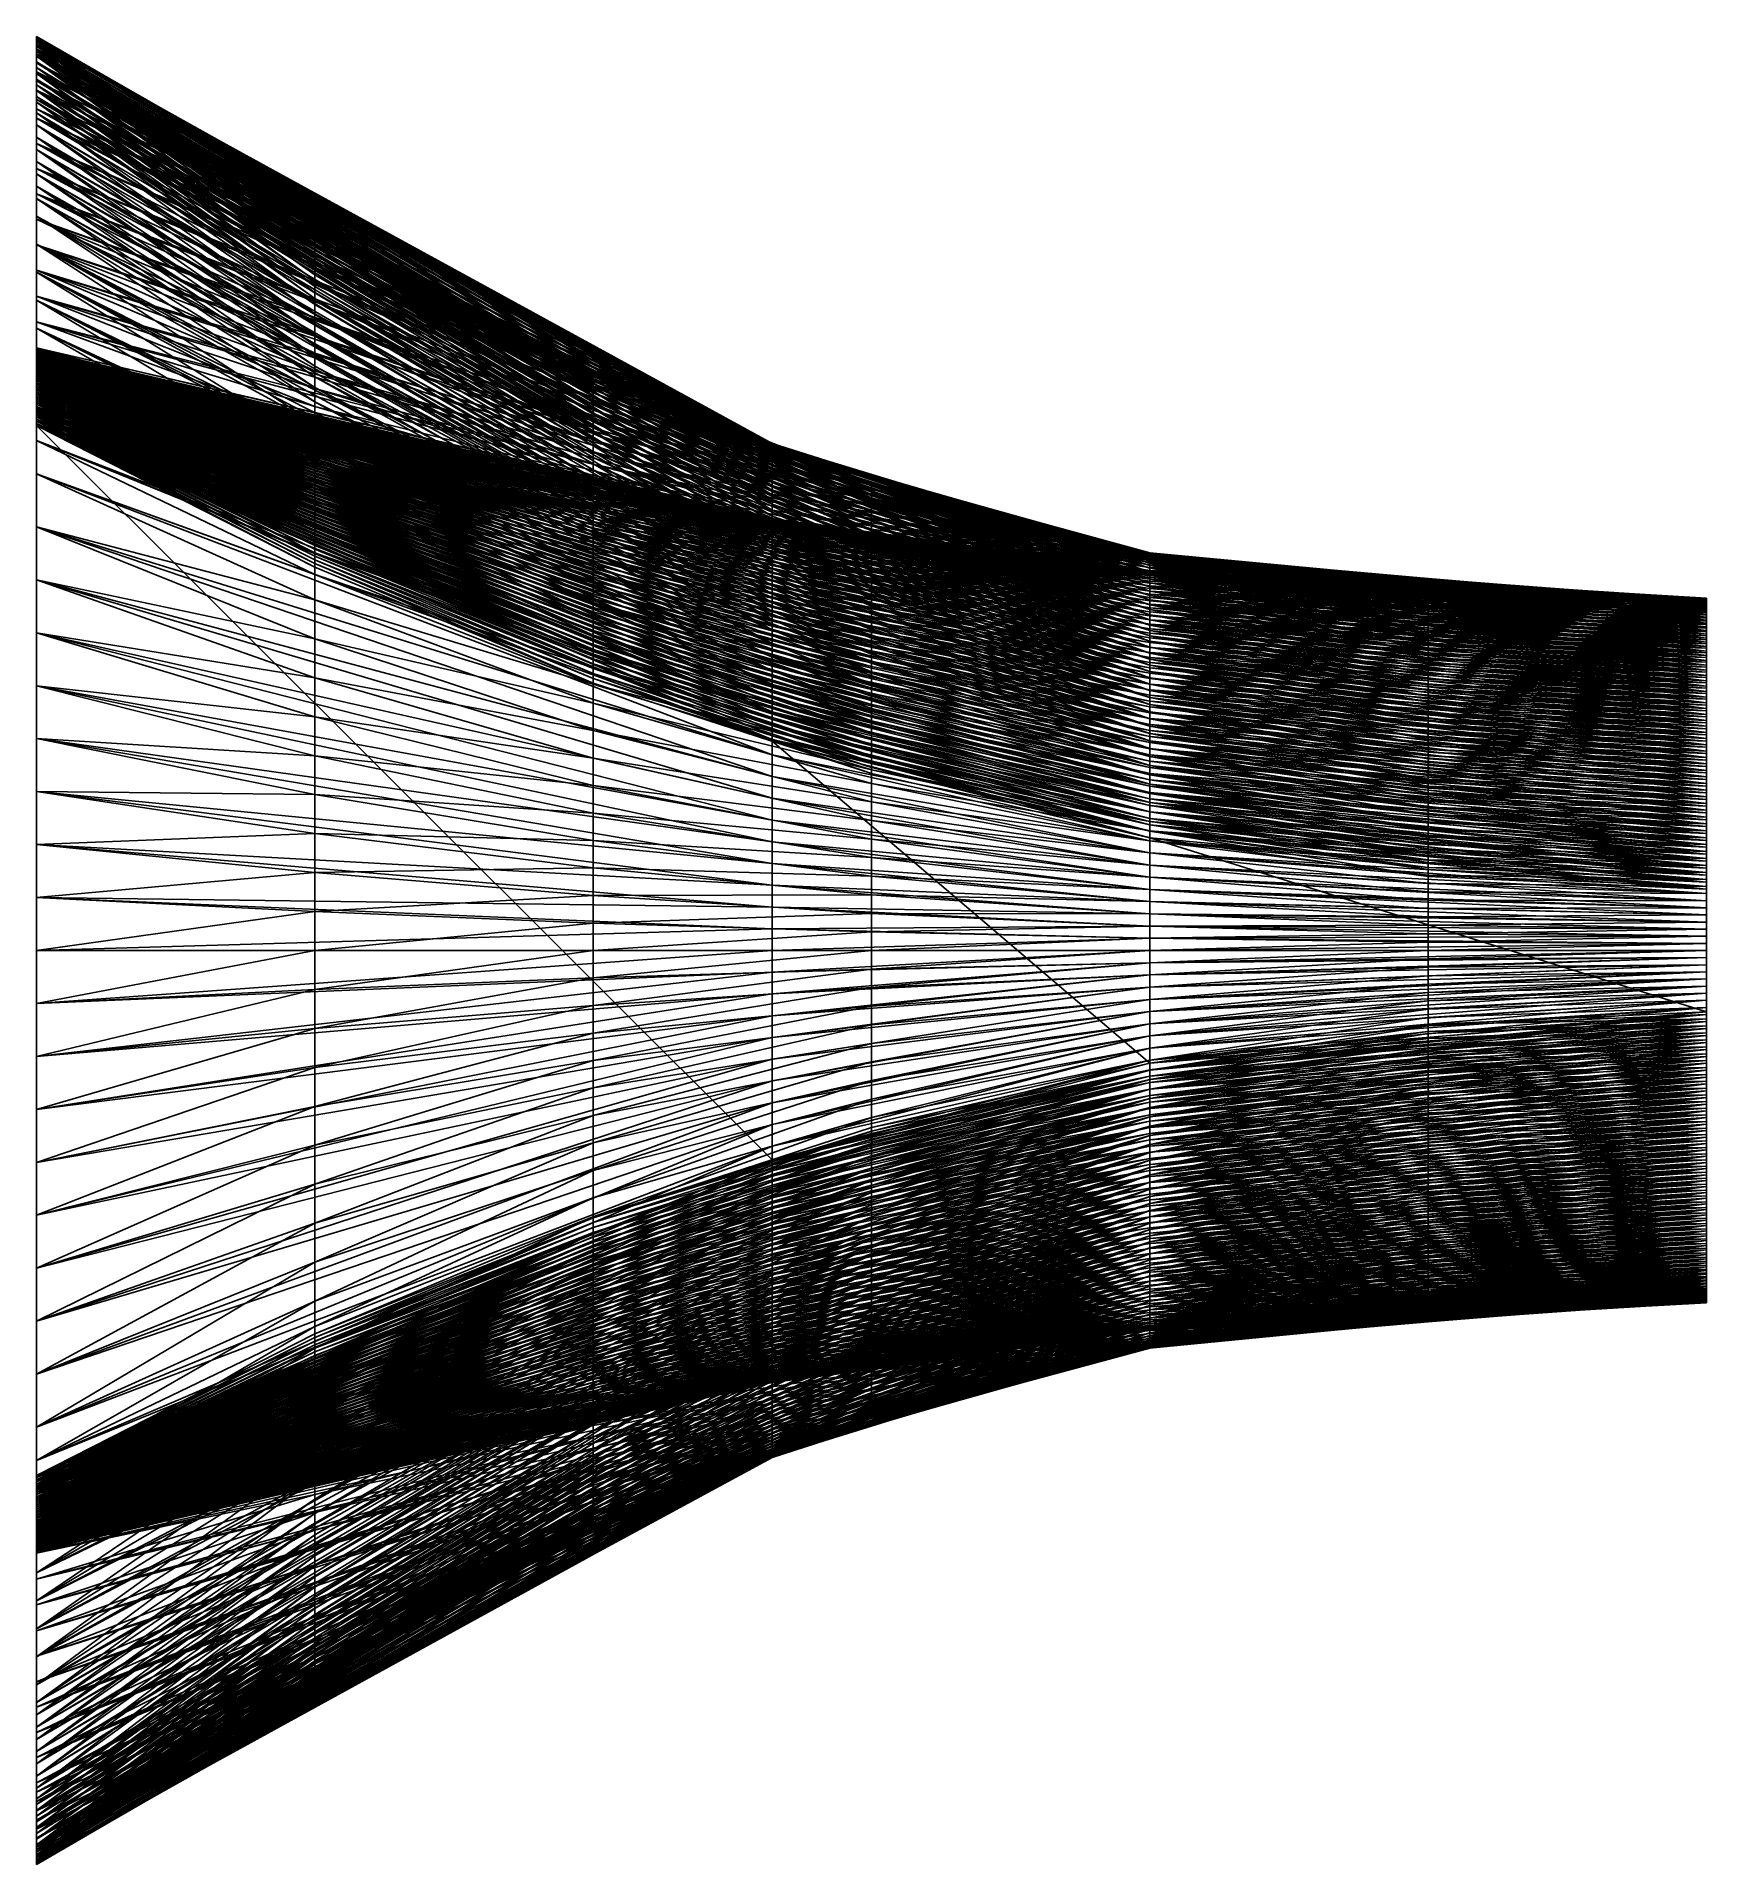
# Model space of a CAD drawing. Header units: metres. Extents: x -3 to 177, y -14 to 14.
# Drawn here: x 174.782 to 176.68, y -1.038 to 1.038 of the extents above; entities that cross this region are included whole.
import ezdxf

# ---------------------------------------------------------------- set-up
doc = ezdxf.new("R2010")
doc.units = ezdxf.units.M
doc.layers.add('FORE_PEAK', color=7, linetype='Continuous', true_color=0x74a6a7)
doc.layers.add('HULL', color=7, linetype='Continuous', true_color=0x528ba5)

msp = doc.modelspace()

# ---------------------------------------------------------------- linework, layer by layer
at = {"layer": 'FORE_PEAK'}
for points in [[(174.7825, 1.0375, 9.1898), (174.7825, 1.038, 9.2602), (175.6185, 0.5519, 12.9144)], [(174.7825, 1.038, 9.2602), (174.7825, 1.0375, 9.3306), (175.6185, 0.5555, 12.9409)], [(174.7825, 1.038, 9.2602), (175.6185, 0.5555, 12.9409), (175.6185, 0.5519, 12.9144)], [(174.7825, 1.035, 9.1194), (174.7825, 1.0375, 9.1898), (175.6185, 0.5479, 12.8881)], [(174.7825, 1.0375, 9.1898), (175.6185, 0.5519, 12.9144), (175.6185, 0.5479, 12.8881)], [(174.7825, 1.0375, 9.3306), (174.7825, 1.0369, 9.4011), (175.6185, 0.559, 12.9675)], [(174.7825, 1.0375, 9.3306), (175.6185, 0.559, 12.9675), (175.6185, 0.5555, 12.9409)], [(174.7825, 1.0369, 9.4011), (174.7825, 1.0363, 9.4716), (175.6185, 0.5624, 12.9943)], [(174.7825, 1.0369, 9.4011), (175.6185, 0.5624, 12.9943), (175.6185, 0.559, 12.9675)], [(174.7825, 1.0363, 9.4716), (174.7825, 1.0356, 9.5422), (175.6185, 0.5656, 13.0211)], [(174.7825, 1.0363, 9.4716), (175.6185, 0.5656, 13.0211), (175.6185, 0.5624, 12.9943)], [(174.7825, 1.0356, 9.5422), (174.7825, 1.0348, 9.6129), (175.6185, 0.5687, 13.0481)], [(174.7825, 1.0356, 9.5422), (175.6185, 0.5687, 13.0481), (175.6185, 0.5656, 13.0211)], [(174.7825, 1.0324, 9.0491), (174.7825, 1.035, 9.1194), (175.6185, 0.5431, 12.8618)], [(174.7825, 1.035, 9.1194), (175.6185, 0.5479, 12.8881), (175.6185, 0.5431, 12.8618)], [(174.7825, 1.0348, 9.6129), (174.7825, 1.034, 9.6837), (175.6185, 0.5716, 13.0751)], [(174.7825, 1.0348, 9.6129), (175.6185, 0.5716, 13.0751), (175.6185, 0.5687, 13.0481)], [(174.7825, 1.034, 9.6837), (174.7825, 1.033, 9.7544), (175.6185, 0.5744, 13.1023)], [(174.7825, 1.034, 9.6837), (175.6185, 0.5744, 13.1023), (175.6185, 0.5716, 13.0751)], [(174.7825, 1.033, 9.7544), (174.7825, 1.0283, 9.8249), (175.6185, 0.5758, 13.1294)], [(174.7825, 1.033, 9.7544), (175.6185, 0.5758, 13.1294), (175.6185, 0.5744, 13.1023)], [(174.7825, 1.0297, 8.9789), (174.7825, 1.0324, 9.0491), (175.6185, 0.5382, 12.8356)], [(174.7825, 1.0324, 9.0491), (175.6185, 0.5431, 12.8618), (175.6185, 0.5382, 12.8356)], [(174.7825, 1.027, 8.9087), (174.7825, 1.0297, 8.9789), (175.6185, 0.5332, 12.8096)], [(174.7825, 1.0297, 8.9789), (175.6185, 0.5382, 12.8356), (175.6185, 0.5332, 12.8096)], [(174.7825, 1.0283, 9.8249), (174.7825, 1.0183, 9.8948), (175.6185, 0.5754, 13.1565)], [(174.7825, 1.0283, 9.8249), (175.6185, 0.5754, 13.1565), (175.6185, 0.5758, 13.1294)], [(174.7825, 1.0242, 8.8386), (174.7825, 1.027, 8.9087), (175.6185, 0.5281, 12.7836)], [(174.7825, 1.027, 8.9087), (175.6185, 0.5332, 12.8096), (175.6185, 0.5281, 12.7836)], [(174.7825, 1.0214, 8.7685), (174.7825, 1.0242, 8.8386), (175.6185, 0.5229, 12.7578)], [(174.7825, 1.0242, 8.8386), (175.6185, 0.5281, 12.7836), (175.6185, 0.5229, 12.7578)], [(174.7825, 1.0185, 8.6985), (174.7825, 1.0214, 8.7685), (175.6185, 0.5176, 12.7321)], [(174.7825, 1.0214, 8.7685), (175.6185, 0.5229, 12.7578), (175.6185, 0.5176, 12.7321)], [(174.7825, 1.0156, 8.6286), (174.7825, 1.0185, 8.6985), (175.6185, 0.5123, 12.7065)], [(174.7825, 1.0185, 8.6985), (175.6185, 0.5176, 12.7321), (175.6185, 0.5123, 12.7065)], [(174.7825, 1.0183, 9.8948), (174.7825, 1.0081, 9.9648), (175.6185, 0.5749, 13.1837)], [(174.7825, 1.0183, 9.8948), (175.6185, 0.5749, 13.1837), (175.6185, 0.5754, 13.1565)], [(174.7825, 1.0092, 8.5588), (174.7825, 1.0156, 8.6286), (175.6185, 0.5068, 12.6811)], [(174.7825, 1.0156, 8.6286), (175.6185, 0.5123, 12.7065), (175.6185, 0.5068, 12.6811)], [(174.7825, 1.0027, 8.4891), (174.7825, 1.0092, 8.5588), (175.6185, 0.5002, 12.6557)], [(174.7825, 1.0092, 8.5588), (175.6185, 0.5068, 12.6811), (175.6185, 0.5002, 12.6557)], [(174.7825, 1.0081, 9.9648), (174.7825, 0.9979, 10.0348), (175.6185, 0.5741, 13.2109)], [(174.7825, 1.0081, 9.9648), (175.6185, 0.5741, 13.2109), (175.6185, 0.5749, 13.1837)], [(174.7825, 0.9962, 8.4194), (174.7825, 1.0027, 8.4891), (175.6185, 0.4934, 12.6305)], [(174.7825, 1.0027, 8.4891), (175.6185, 0.5002, 12.6557), (175.6185, 0.4934, 12.6305)], [(174.7825, 0.9979, 10.0348), (174.7825, 0.9876, 10.1049), (175.6185, 0.5731, 13.2383)], [(174.7825, 0.9979, 10.0348), (175.6185, 0.5731, 13.2383), (175.6185, 0.5741, 13.2109)], [(174.7825, 0.9897, 8.3498), (174.7825, 0.9962, 8.4194), (175.6185, 0.4867, 12.6054)], [(174.7825, 0.9962, 8.4194), (175.6185, 0.4934, 12.6305), (175.6185, 0.4867, 12.6054)], [(174.7825, 0.9831, 8.2803), (174.7825, 0.9897, 8.3498), (175.6185, 0.4798, 12.5805)], [(174.7825, 0.9897, 8.3498), (175.6185, 0.4867, 12.6054), (175.6185, 0.4798, 12.5805)], [(174.7825, 0.9876, 10.1049), (174.7825, 0.9772, 10.175), (175.6185, 0.572, 13.2657)], [(174.7825, 0.9876, 10.1049), (175.6185, 0.572, 13.2657), (175.6185, 0.5731, 13.2383)], [(174.7825, 0.9766, 8.2108), (174.7825, 0.9831, 8.2803), (175.6185, 0.4729, 12.5556)], [(174.7825, 0.9831, 8.2803), (175.6185, 0.4798, 12.5805), (175.6185, 0.4729, 12.5556)], [(174.7825, 0.9772, 10.175), (174.7825, 0.9666, 10.2452), (175.6185, 0.5707, 13.2933)], [(174.7825, 0.9772, 10.175), (175.6185, 0.5707, 13.2933), (175.6185, 0.572, 13.2657)], [(174.7825, 0.9699, 8.1414), (174.7825, 0.9766, 8.2108), (175.6185, 0.4659, 12.5308)], [(174.7825, 0.9766, 8.2108), (175.6185, 0.4729, 12.5556), (175.6185, 0.4659, 12.5308)], [(174.7825, 0.9633, 8.072), (174.7825, 0.9699, 8.1414), (175.6185, 0.4589, 12.5062)], [(174.7825, 0.9699, 8.1414), (175.6185, 0.4659, 12.5308), (175.6185, 0.4589, 12.5062)], [(174.7825, 0.9666, 10.2452), (174.7825, 0.956, 10.3154), (175.6185, 0.5691, 13.3209)], [(174.7825, 0.9666, 10.2452), (175.6185, 0.5691, 13.3209), (175.6185, 0.5707, 13.2933)], [(174.7825, 0.9514, 8.0033), (174.7825, 0.9633, 8.072), (175.6185, 0.4518, 12.4817)], [(174.7825, 0.9633, 8.072), (175.6185, 0.4589, 12.5062), (175.6185, 0.4518, 12.4817)], [(174.7825, 0.956, 10.3154), (174.7825, 0.9452, 10.3856), (175.6185, 0.5674, 13.3485)], [(174.7825, 0.956, 10.3154), (175.6185, 0.5674, 13.3485), (175.6185, 0.5691, 13.3209)], [(174.7825, 0.9376, 7.9348), (174.7825, 0.9514, 8.0033), (175.6185, 0.443, 12.4574)], [(174.7825, 0.9514, 8.0033), (175.6185, 0.4518, 12.4817), (175.6185, 0.443, 12.4574)], [(174.7825, 0.9452, 10.3856), (174.7825, 0.9167, 10.4502), (175.6185, 0.5598, 13.3745)], [(174.7825, 0.9452, 10.3856), (175.6185, 0.5598, 13.3745), (175.6185, 0.5674, 13.3485)], [(174.7825, 0.9237, 7.8663), (174.7825, 0.9376, 7.9348), (175.6185, 0.4335, 12.4334)], [(174.7825, 0.9376, 7.9348), (175.6185, 0.443, 12.4574), (175.6185, 0.4335, 12.4334)], [(174.7825, 0.9098, 7.7979), (174.7825, 0.9237, 7.8663), (175.6185, 0.424, 12.4094)], [(174.7825, 0.9237, 7.8663), (175.6185, 0.4335, 12.4334), (175.6185, 0.424, 12.4094)], [(174.7825, 0.9167, 10.4502), (174.7825, 0.8881, 10.5149), (175.6185, 0.552, 13.4005)], [(174.7825, 0.9167, 10.4502), (175.6185, 0.552, 13.4005), (175.6185, 0.5598, 13.3745)], [(174.7825, 0.8959, 7.7296), (174.7825, 0.9098, 7.7979), (175.6185, 0.4145, 12.3856)], [(174.7825, 0.9098, 7.7979), (175.6185, 0.424, 12.4094), (175.6185, 0.4145, 12.3856)], [(174.7825, 0.882, 7.6614), (174.7825, 0.8959, 7.7296), (175.6185, 0.4049, 12.3618)], [(174.7825, 0.8959, 7.7296), (175.6185, 0.4145, 12.3856), (175.6185, 0.4049, 12.3618)], [(174.7825, 0.8881, 10.5149), (174.7825, 0.8594, 10.5795), (175.6185, 0.5439, 13.4265)], [(174.7825, 0.8881, 10.5149), (175.6185, 0.5439, 13.4265), (175.6185, 0.552, 13.4005)], [(174.7825, 0.868, 7.5931), (174.7825, 0.882, 7.6614), (175.6185, 0.3952, 12.3382)], [(174.7825, 0.882, 7.6614), (175.6185, 0.4049, 12.3618), (175.6185, 0.3952, 12.3382)], [(174.7825, 0.8541, 7.525), (174.7825, 0.868, 7.5931), (175.6185, 0.3855, 12.3146)], [(174.7825, 0.868, 7.5931), (175.6185, 0.3952, 12.3382), (175.6185, 0.3855, 12.3146)], [(174.7825, 0.8594, 10.5795), (174.7825, 0.8306, 10.6442), (175.6185, 0.5357, 13.4526)], [(174.7825, 0.8594, 10.5795), (175.6185, 0.5357, 13.4526), (175.6185, 0.5439, 13.4265)], [(174.7825, 0.8341, 7.4587), (174.7825, 0.8541, 7.525), (175.6185, 0.3758, 12.2912)], [(174.7825, 0.8541, 7.525), (175.6185, 0.3855, 12.3146), (175.6185, 0.3758, 12.2912)], [(174.7825, 0.8023, 7.3961), (174.7825, 0.8341, 7.4587), (175.6185, 0.3642, 12.2685)], [(174.7825, 0.8341, 7.4587), (175.6185, 0.3758, 12.2912), (175.6185, 0.3642, 12.2685)], [(174.7825, 0.8306, 10.6442), (174.7825, 0.8016, 10.7089), (175.6185, 0.5272, 13.4787)], [(174.7825, 0.8306, 10.6442), (175.6185, 0.5272, 13.4787), (175.6185, 0.5357, 13.4526)], [(174.7825, 0.7705, 7.3335), (174.7825, 0.8023, 7.3961), (175.6185, 0.3487, 12.247)], [(174.7825, 0.8023, 7.3961), (175.6185, 0.3642, 12.2685), (175.6185, 0.3487, 12.247)], [(174.7825, 0.8016, 10.7089), (174.7825, 0.7725, 10.7737), (175.6185, 0.5184, 13.5048)], [(174.7825, 0.8016, 10.7089), (175.6185, 0.5184, 13.5048), (175.6185, 0.5272, 13.4787)], [(174.7825, 0.7725, 10.7737), (174.7825, 0.7433, 10.8384), (175.6185, 0.5095, 13.531)], [(174.7825, 0.7725, 10.7737), (175.6185, 0.5095, 13.531), (175.6185, 0.5184, 13.5048)], [(174.7825, 0.7387, 7.2709), (174.7825, 0.7705, 7.3335), (175.6185, 0.3332, 12.2256)], [(174.7825, 0.7705, 7.3335), (175.6185, 0.3487, 12.247), (175.6185, 0.3332, 12.2256)], [(174.7825, 0.7433, 10.8384), (174.7825, 0.714, 10.9032), (175.6185, 0.5002, 13.5572)], [(174.7825, 0.7433, 10.8384), (175.6185, 0.5002, 13.5572), (175.6185, 0.5095, 13.531)], [(174.7825, 0.7068, 7.2084), (174.7825, 0.7387, 7.2709), (175.6185, 0.3177, 12.2043)], [(174.7825, 0.7387, 7.2709), (175.6185, 0.3332, 12.2256), (175.6185, 0.3177, 12.2043)], [(174.7825, 0.714, 10.9032), (174.7825, 0.6845, 10.9679), (175.6185, 0.4908, 13.5834)], [(174.7825, 0.714, 10.9032), (175.6185, 0.4908, 13.5834), (175.6185, 0.5002, 13.5572)], [(174.7825, 0.675, 7.146), (174.7825, 0.7068, 7.2084), (175.6185, 0.3022, 12.1832)], [(174.7825, 0.7068, 7.2084), (175.6185, 0.3177, 12.2043), (175.6185, 0.3022, 12.1832)], [(174.7825, 0.6845, 10.9679), (174.7825, 0.6797, 11.0381), (175.6185, 0.489, 13.6113)], [(174.7825, 0.6845, 10.9679), (175.6185, 0.489, 13.6113), (175.6185, 0.4908, 13.5834)], [(174.7825, 0.6823, 11.3951), (174.7825, 0.6825, 11.4664), (175.6185, 0.4844, 13.7806)], [(174.7825, 0.6825, 11.4664), (174.7825, 0.6825, 11.5377), (175.6185, 0.4828, 13.8086)], [(174.7825, 0.6825, 11.4664), (175.6185, 0.4828, 13.8086), (175.6185, 0.4844, 13.7806)], [(174.7825, 0.6825, 11.5377), (174.7825, 0.6824, 11.609), (175.6185, 0.4811, 13.8366)], [(174.7825, 0.6825, 11.5377), (175.6185, 0.4811, 13.8366), (175.6185, 0.4828, 13.8086)], [(174.7825, 0.6824, 11.609), (174.7825, 0.6822, 11.6802), (175.6185, 0.4791, 13.8645)], [(174.7825, 0.6824, 11.609), (175.6185, 0.4791, 13.8645), (175.6185, 0.4811, 13.8366)], [(174.7825, 0.682, 11.3237), (174.7825, 0.6823, 11.3951), (175.6185, 0.4857, 13.7524)], [(174.7825, 0.6823, 11.3951), (175.6185, 0.4844, 13.7806), (175.6185, 0.4857, 13.7524)], [(174.7825, 0.6822, 11.6802), (174.7825, 0.6819, 11.7514), (175.6185, 0.4769, 13.8923)], [(174.7825, 0.6822, 11.6802), (175.6185, 0.4769, 13.8923), (175.6185, 0.4791, 13.8645)], [(174.7825, 0.6816, 11.2523), (174.7825, 0.682, 11.3237), (175.6185, 0.4869, 13.7243)], [(174.7825, 0.682, 11.3237), (175.6185, 0.4857, 13.7524), (175.6185, 0.4869, 13.7243)], [(174.7825, 0.6819, 11.7514), (174.7825, 0.6816, 11.8225), (175.6185, 0.4745, 13.92)], [(174.7825, 0.6819, 11.7514), (175.6185, 0.4745, 13.92), (175.6185, 0.4769, 13.8923)], [(174.7825, 0.6811, 11.1809), (174.7825, 0.6816, 11.2523), (175.6185, 0.4877, 13.6961)], [(174.7825, 0.6816, 11.2523), (175.6185, 0.4869, 13.7243), (175.6185, 0.4877, 13.6961)], [(174.7825, 0.6816, 11.8225), (174.7825, 0.6811, 11.8936), (175.6185, 0.472, 13.9477)], [(174.7825, 0.6816, 11.8225), (175.6185, 0.472, 13.9477), (175.6185, 0.4745, 13.92)], [(174.7825, 0.6804, 11.1095), (174.7825, 0.6811, 11.1809), (175.6185, 0.4884, 13.6678)], [(174.7825, 0.6811, 11.1809), (175.6185, 0.4877, 13.6961), (175.6185, 0.4884, 13.6678)], [(174.7825, 0.6811, 11.8936), (174.7825, 0.6805, 11.9647), (175.6185, 0.4692, 13.9752)], [(174.7825, 0.6811, 11.8936), (175.6185, 0.4692, 13.9752), (175.6185, 0.472, 13.9477)], [(174.7825, 0.6805, 11.9647), (174.7825, 0.6798, 12.0356), (175.6185, 0.4663, 14.0027)], [(174.7825, 0.6805, 11.9647), (175.6185, 0.4663, 14.0027), (175.6185, 0.4692, 13.9752)], [(174.7825, 0.6797, 11.0381), (174.7825, 0.6804, 11.1095), (175.6185, 0.4888, 13.6396)], [(174.7825, 0.6804, 11.1095), (175.6185, 0.4884, 13.6678), (175.6185, 0.4888, 13.6396)], [(174.7825, 0.6798, 12.0356), (174.7825, 0.679, 12.1066), (175.6185, 0.4632, 14.0301)], [(174.7825, 0.6798, 12.0356), (175.6185, 0.4632, 14.0301), (175.6185, 0.4663, 14.0027)], [(174.7825, 0.6797, 11.0381), (175.6185, 0.4888, 13.6396), (175.6185, 0.489, 13.6113)], [(174.7825, 0.679, 12.1066), (174.7825, 0.6781, 12.1775), (175.6185, 0.4599, 14.0573)], [(174.7825, 0.679, 12.1066), (175.6185, 0.4599, 14.0573), (175.6185, 0.4632, 14.0301)], [(174.7825, 0.6781, 12.1775), (174.7825, 0.6771, 12.2483), (175.6185, 0.4565, 14.0844)], [(174.7825, 0.6781, 12.1775), (175.6185, 0.4565, 14.0844), (175.6185, 0.4599, 14.0573)], [(174.7825, 0.6771, 12.2483), (174.7825, 0.6761, 12.319), (175.6185, 0.4529, 14.1115)], [(174.7825, 0.6771, 12.2483), (175.6185, 0.4529, 14.1115), (175.6185, 0.4565, 14.0844)], [(174.7825, 0.6761, 12.319), (174.7825, 0.675, 12.3897), (175.6185, 0.4491, 14.1384)], [(174.7825, 0.6761, 12.319), (175.6185, 0.4491, 14.1384), (175.6185, 0.4529, 14.1115)], [(174.7825, 0.6431, 7.0836), (174.7825, 0.675, 7.146), (175.6185, 0.2866, 12.1621)], [(174.7825, 0.675, 7.146), (175.6185, 0.3022, 12.1832), (175.6185, 0.2866, 12.1621)], [(174.7825, 0.675, 12.3897), (174.7825, 0.6738, 12.4604), (175.6185, 0.4453, 14.1652)], [(174.7825, 0.675, 12.3897), (175.6185, 0.4453, 14.1652), (175.6185, 0.4491, 14.1384)], [(174.7825, 0.6738, 12.4604), (174.7825, 0.6725, 12.531), (175.6185, 0.4413, 14.1919)], [(174.7825, 0.6738, 12.4604), (175.6185, 0.4413, 14.1919), (175.6185, 0.4453, 14.1652)], [(174.7825, 0.6725, 12.531), (174.7825, 0.6712, 12.6015), (175.6185, 0.4371, 14.2185)], [(174.7825, 0.6725, 12.531), (175.6185, 0.4371, 14.2185), (175.6185, 0.4413, 14.1919)], [(174.7825, 0.6712, 12.6015), (174.7825, 0.6698, 12.672), (175.6185, 0.4329, 14.245)], [(174.7825, 0.6712, 12.6015), (175.6185, 0.4329, 14.245), (175.6185, 0.4371, 14.2185)], [(174.7825, 0.6698, 12.672), (174.7825, 0.6683, 12.7424), (175.6185, 0.4285, 14.2713)], [(174.7825, 0.6698, 12.672), (175.6185, 0.4285, 14.2713), (175.6185, 0.4329, 14.245)], [(174.7825, 0.6683, 12.7424), (174.7825, 0.6668, 12.8127), (175.6185, 0.424, 14.2976)], [(174.7825, 0.6683, 12.7424), (175.6185, 0.424, 14.2976), (175.6185, 0.4285, 14.2713)], [(174.7825, 0.6668, 12.8127), (174.7825, 0.6652, 12.883), (175.6185, 0.4194, 14.3237)], [(174.7825, 0.6668, 12.8127), (175.6185, 0.4194, 14.3237), (175.6185, 0.424, 14.2976)], [(174.7825, 0.6652, 12.883), (174.7825, 0.6636, 12.9532), (175.6185, 0.4147, 14.3497)], [(174.7825, 0.6652, 12.883), (175.6185, 0.4147, 14.3497), (175.6185, 0.4194, 14.3237)], [(174.7825, 0.6636, 12.9532), (174.7825, 0.6619, 13.0233), (175.6185, 0.4099, 14.3756)], [(174.7825, 0.6636, 12.9532), (175.6185, 0.4099, 14.3756), (175.6185, 0.4147, 14.3497)], [(174.7825, 0.6619, 13.0233), (174.7825, 0.6602, 13.0934), (175.6185, 0.405, 14.4013)], [(174.7825, 0.6619, 13.0233), (175.6185, 0.405, 14.4013), (175.6185, 0.4099, 14.3756)], [(174.7825, 0.6602, 13.0934), (174.7825, 0.6584, 13.1634), (175.6185, 0.4, 14.427)], [(174.7825, 0.6602, 13.0934), (175.6185, 0.4, 14.427), (175.6185, 0.405, 14.4013)], [(174.7825, 0.6584, 13.1634), (174.7825, 0.6566, 13.2334), (175.6185, 0.3949, 14.4525)], [(174.7825, 0.6584, 13.1634), (175.6185, 0.3949, 14.4525), (175.6185, 0.4, 14.427)], [(174.7825, 0.6566, 13.2334), (174.7825, 0.6547, 13.3033), (175.6185, 0.3898, 14.4779)], [(174.7825, 0.6566, 13.2334), (175.6185, 0.3898, 14.4779), (175.6185, 0.3949, 14.4525)], [(174.7825, 0.6547, 13.3033), (174.7825, 0.6528, 13.3731), (175.6185, 0.3846, 14.5032)], [(174.7825, 0.6547, 13.3033), (175.6185, 0.3846, 14.5032), (175.6185, 0.3898, 14.4779)], [(174.7825, 0.6528, 13.3731), (174.7825, 0.6508, 13.4429), (175.6185, 0.3793, 14.5284)], [(174.7825, 0.6528, 13.3731), (175.6185, 0.3793, 14.5284), (175.6185, 0.3846, 14.5032)], [(174.7825, 0.6508, 13.4429), (174.7825, 0.6488, 13.5126), (175.6185, 0.3739, 14.5535)], [(174.7825, 0.6508, 13.4429), (175.6185, 0.3739, 14.5535), (175.6185, 0.3793, 14.5284)], [(174.7825, 0.6488, 13.5126), (174.7825, 0.6468, 13.5823), (175.6185, 0.3684, 14.5785)], [(174.7825, 0.6488, 13.5126), (175.6185, 0.3684, 14.5785), (175.6185, 0.3739, 14.5535)], [(174.7825, 0.6468, 13.5823), (174.7825, 0.6447, 13.6519), (175.6185, 0.363, 14.6033)], [(174.7825, 0.6468, 13.5823), (175.6185, 0.363, 14.6033), (175.6185, 0.3684, 14.5785)], [(174.7825, 0.6447, 13.6519), (174.7825, 0.6427, 13.7214), (175.6185, 0.3574, 14.628)], [(174.7825, 0.6447, 13.6519), (175.6185, 0.3574, 14.628), (175.6185, 0.363, 14.6033)], [(174.7825, 0.6113, 7.0213), (174.7825, 0.6431, 7.0836), (175.6185, 0.2711, 12.1411)], [(174.7825, 0.6431, 7.0836), (175.6185, 0.2866, 12.1621), (175.6185, 0.2711, 12.1411)], [(174.7825, 0.6427, 13.7214), (174.7825, 0.6405, 13.7909), (175.6185, 0.3518, 14.6527)], [(174.7825, 0.6427, 13.7214), (175.6185, 0.3518, 14.6527), (175.6185, 0.3574, 14.628)], [(174.7825, 0.6405, 13.7909), (174.7825, 0.6384, 13.8603), (175.6185, 0.3461, 14.6772)], [(174.7825, 0.6405, 13.7909), (175.6185, 0.3461, 14.6772), (175.6185, 0.3518, 14.6527)], [(174.7825, 0.6384, 13.8603), (174.7825, 0.6362, 13.9297), (175.6185, 0.3404, 14.7016)], [(174.7825, 0.6384, 13.8603), (175.6185, 0.3404, 14.7016), (175.6185, 0.3461, 14.6772)], [(174.7825, 0.6362, 13.9297), (174.7825, 0.634, 13.999), (175.6185, 0.3346, 14.7259)], [(174.7825, 0.6362, 13.9297), (175.6185, 0.3346, 14.7259), (175.6185, 0.3404, 14.7016)], [(174.7825, 0.634, 13.999), (174.7825, 0.6318, 14.0682), (175.6185, 0.3288, 14.75)], [(174.7825, 0.634, 13.999), (175.6185, 0.3288, 14.75), (175.6185, 0.3346, 14.7259)], [(174.7825, 0.6318, 14.0682), (174.7825, 0.6295, 14.1374), (175.6185, 0.323, 14.7741)], [(174.7825, 0.6318, 14.0682), (175.6185, 0.323, 14.7741), (175.6185, 0.3288, 14.75)], [(174.7825, 0.6295, 14.1374), (174.7825, 0.6273, 14.2065), (175.6185, 0.3171, 14.7981)], [(174.7825, 0.6295, 14.1374), (175.6185, 0.3171, 14.7981), (175.6185, 0.323, 14.7741)], [(174.7825, 0.6273, 14.2065), (174.7825, 0.625, 14.2756), (175.6185, 0.3111, 14.8219)], [(174.7825, 0.6273, 14.2065), (175.6185, 0.3111, 14.8219), (175.6185, 0.3171, 14.7981)], [(174.7825, 0.625, 14.2756), (174.7825, 0.6226, 14.3446), (175.6185, 0.3051, 14.8457)], [(174.7825, 0.625, 14.2756), (175.6185, 0.3051, 14.8457), (175.6185, 0.3111, 14.8219)], [(174.7825, 0.6226, 14.3446), (174.7825, 0.6203, 14.4135), (175.6185, 0.2991, 14.8693)], [(174.7825, 0.6226, 14.3446), (175.6185, 0.2991, 14.8693), (175.6185, 0.3051, 14.8457)], [(174.7825, 0.6203, 14.4135), (174.7825, 0.618, 14.4824), (175.6185, 0.2931, 14.8929)], [(174.7825, 0.6203, 14.4135), (175.6185, 0.2931, 14.8929), (175.6185, 0.2991, 14.8693)], [(174.7825, 0.618, 14.4824), (174.7825, 0.6156, 14.5513), (175.6185, 0.287, 14.9163)], [(174.7825, 0.618, 14.4824), (175.6185, 0.287, 14.9163), (175.6185, 0.2931, 14.8929)], [(174.7825, 0.6156, 14.5513), (174.7825, 0.6132, 14.6201), (175.6185, 0.2809, 14.9396)], [(174.7825, 0.6156, 14.5513), (175.6185, 0.2809, 14.9396), (175.6185, 0.287, 14.9163)], [(174.7825, 0.6132, 14.6201), (174.7825, 0.6108, 14.6888), (175.6185, 0.2748, 14.9628)], [(174.7825, 0.6132, 14.6201), (175.6185, 0.2748, 14.9628), (175.6185, 0.2809, 14.9396)], [(174.7825, 0.5794, 6.959), (174.7825, 0.6113, 7.0213), (175.6185, 0.2555, 12.1203)], [(174.7825, 0.6113, 7.0213), (175.6185, 0.2711, 12.1411), (175.6185, 0.2555, 12.1203)], [(174.7825, 0.6108, 14.6888), (174.7825, 0.6084, 14.7575), (175.6185, 0.2687, 14.986)], [(174.7825, 0.6108, 14.6888), (175.6185, 0.2687, 14.986), (175.6185, 0.2748, 14.9628)], [(174.7825, 0.6084, 14.7575), (174.7825, 0.606, 14.8261), (175.6185, 0.2625, 15.009)], [(174.7825, 0.6084, 14.7575), (175.6185, 0.2625, 15.009), (175.6185, 0.2687, 14.986)], [(174.7825, 0.606, 14.8261), (174.7825, 0.6036, 14.8946), (175.6185, 0.2563, 15.0319)], [(174.7825, 0.606, 14.8261), (175.6185, 0.2563, 15.0319), (175.6185, 0.2625, 15.009)], [(174.7825, 0.6036, 14.8946), (174.7825, 0.6012, 14.9631), (175.6185, 0.2501, 15.0547)], [(174.7825, 0.6036, 14.8946), (175.6185, 0.2501, 15.0547), (175.6185, 0.2563, 15.0319)], [(174.7825, 0.6012, 14.9631), (174.7825, 0.5987, 15.0316), (175.6185, 0.2439, 15.0774)], [(174.7825, 0.6012, 14.9631), (175.6185, 0.2439, 15.0774), (175.6185, 0.2501, 15.0547)], [(174.7825, 0.5987, 15.0316), (174.7825, 0.5963, 15.1), (175.6185, 0.2377, 15.1)], [(174.7825, 0.5987, 15.0316), (175.6185, 0.2377, 15.1), (175.6185, 0.2439, 15.0774)], [(174.7825, 0.5963, 15.1), (174.7825, -0.5963, 15.1), (175.6185, -0.2377, 15.1)], [(174.7825, 0.5963, 15.1), (175.6185, -0.2377, 15.1), (175.6185, 0.2377, 15.1)], [(174.7825, 0.5413, 6.9021), (174.7825, 0.5794, 6.959), (175.6185, 0.2398, 12.0995)], [(174.7825, 0.5794, 6.959), (175.6185, 0.2555, 12.1203), (175.6185, 0.2398, 12.0995)], [(175.6185, 0.5744, 13.1023), (175.6185, 0.5758, 13.1294), (176.0475, 0.4374, 14.1401)], [(175.6185, 0.5758, 13.1294), (175.6185, 0.5754, 13.1565), (176.0475, 0.44, 14.1541)], [(175.6185, 0.5758, 13.1294), (176.0475, 0.44, 14.1541), (176.0475, 0.4374, 14.1401)], [(175.6185, 0.5754, 13.1565), (175.6185, 0.5749, 13.1837), (176.0475, 0.4423, 14.1681)], [(175.6185, 0.5754, 13.1565), (176.0475, 0.4423, 14.1681), (176.0475, 0.44, 14.1541)], [(175.6185, 0.5749, 13.1837), (175.6185, 0.5741, 13.2109), (176.0475, 0.4445, 14.1823)], [(175.6185, 0.5749, 13.1837), (176.0475, 0.4445, 14.1823), (176.0475, 0.4423, 14.1681)], [(175.6185, 0.5716, 13.0751), (175.6185, 0.5744, 13.1023), (176.0475, 0.4341, 14.1262)], [(175.6185, 0.5744, 13.1023), (176.0475, 0.4374, 14.1401), (176.0475, 0.4341, 14.1262)], [(175.6185, 0.5741, 13.2109), (175.6185, 0.5731, 13.2383), (176.0475, 0.4464, 14.1966)], [(175.6185, 0.5741, 13.2109), (176.0475, 0.4464, 14.1966), (176.0475, 0.4445, 14.1823)], [(175.6185, 0.5731, 13.2383), (175.6185, 0.572, 13.2657), (176.0475, 0.4481, 14.211)], [(175.6185, 0.5731, 13.2383), (176.0475, 0.4481, 14.211), (176.0475, 0.4464, 14.1966)], [(175.6185, 0.572, 13.2657), (175.6185, 0.5707, 13.2933), (176.0475, 0.4496, 14.2255)], [(175.6185, 0.572, 13.2657), (176.0475, 0.4496, 14.2255), (176.0475, 0.4481, 14.211)], [(175.6185, 0.5687, 13.0481), (175.6185, 0.5716, 13.0751), (176.0475, 0.4302, 14.1124)], [(175.6185, 0.5716, 13.0751), (176.0475, 0.4341, 14.1262), (176.0475, 0.4302, 14.1124)], [(175.6185, 0.5707, 13.2933), (175.6185, 0.5691, 13.3209), (176.0475, 0.4508, 14.2401)], [(175.6185, 0.5707, 13.2933), (176.0475, 0.4508, 14.2401), (176.0475, 0.4496, 14.2255)], [(175.6185, 0.5691, 13.3209), (175.6185, 0.5674, 13.3485), (176.0475, 0.4518, 14.2547)], [(175.6185, 0.5691, 13.3209), (176.0475, 0.4518, 14.2547), (176.0475, 0.4508, 14.2401)], [(175.6185, 0.5656, 13.0211), (175.6185, 0.5687, 13.0481), (176.0475, 0.4261, 14.0987)], [(175.6185, 0.5687, 13.0481), (176.0475, 0.4302, 14.1124), (176.0475, 0.4261, 14.0987)], [(175.6185, 0.5674, 13.3485), (175.6185, 0.5598, 13.3745), (176.0475, 0.4506, 14.2688)], [(175.6185, 0.5674, 13.3485), (176.0475, 0.4506, 14.2688), (176.0475, 0.4518, 14.2547)], [(175.6185, 0.5624, 12.9943), (175.6185, 0.5656, 13.0211), (176.0475, 0.4219, 14.0851)], [(175.6185, 0.5656, 13.0211), (176.0475, 0.4261, 14.0987), (176.0475, 0.4219, 14.0851)], [(175.6185, 0.559, 12.9675), (175.6185, 0.5624, 12.9943), (176.0475, 0.4174, 14.0716)], [(175.6185, 0.5624, 12.9943), (176.0475, 0.4219, 14.0851), (176.0475, 0.4174, 14.0716)], [(174.7825, 0.4811, 6.8642), (174.7825, 0.5413, 6.9021), (175.6185, 0.2222, 12.0805)], [(174.7825, 0.5413, 6.9021), (175.6185, 0.2398, 12.0995), (175.6185, 0.2222, 12.0805)], [(175.6185, 0.5598, 13.3745), (175.6185, 0.552, 13.4005), (176.0475, 0.4491, 14.283)], [(175.6185, 0.5598, 13.3745), (176.0475, 0.4491, 14.283), (176.0475, 0.4506, 14.2688)], [(175.6185, 0.5555, 12.9409), (175.6185, 0.559, 12.9675), (176.0475, 0.4129, 14.0583)], [(175.6185, 0.559, 12.9675), (176.0475, 0.4174, 14.0716), (176.0475, 0.4129, 14.0583)], [(175.6185, 0.5519, 12.9144), (175.6185, 0.5555, 12.9409), (176.0475, 0.4081, 14.0451)], [(175.6185, 0.5555, 12.9409), (176.0475, 0.4129, 14.0583), (176.0475, 0.4081, 14.0451)], [(175.6185, 0.552, 13.4005), (175.6185, 0.5439, 13.4265), (176.0475, 0.4474, 14.2972)], [(175.6185, 0.552, 13.4005), (176.0475, 0.4474, 14.2972), (176.0475, 0.4491, 14.283)], [(175.6185, 0.5479, 12.8881), (175.6185, 0.5519, 12.9144), (176.0475, 0.4033, 14.0321)], [(175.6185, 0.5519, 12.9144), (176.0475, 0.4081, 14.0451), (176.0475, 0.4033, 14.0321)], [(175.6185, 0.5431, 12.8618), (175.6185, 0.5479, 12.8881), (176.0475, 0.3981, 14.0191)], [(175.6185, 0.5479, 12.8881), (176.0475, 0.4033, 14.0321), (176.0475, 0.3981, 14.0191)], [(175.6185, 0.5439, 13.4265), (175.6185, 0.5357, 13.4526), (176.0475, 0.4455, 14.3115)], [(175.6185, 0.5439, 13.4265), (176.0475, 0.4455, 14.3115), (176.0475, 0.4474, 14.2972)], [(175.6185, 0.5382, 12.8356), (175.6185, 0.5431, 12.8618), (176.0475, 0.3927, 14.0063)], [(175.6185, 0.5431, 12.8618), (176.0475, 0.3981, 14.0191), (176.0475, 0.3927, 14.0063)], [(175.6185, 0.5332, 12.8096), (175.6185, 0.5382, 12.8356), (176.0475, 0.3871, 13.9937)], [(175.6185, 0.5382, 12.8356), (176.0475, 0.3927, 14.0063), (176.0475, 0.3871, 13.9937)], [(175.6185, 0.5357, 13.4526), (175.6185, 0.5272, 13.4787), (176.0475, 0.4432, 14.3258)], [(175.6185, 0.5357, 13.4526), (176.0475, 0.4432, 14.3258), (176.0475, 0.4455, 14.3115)], [(175.6185, 0.5281, 12.7836), (175.6185, 0.5332, 12.8096), (176.0475, 0.3814, 13.9811)], [(175.6185, 0.5332, 12.8096), (176.0475, 0.3871, 13.9937), (176.0475, 0.3814, 13.9811)], [(175.6185, 0.5229, 12.7578), (175.6185, 0.5281, 12.7836), (176.0475, 0.3755, 13.9687)], [(175.6185, 0.5281, 12.7836), (176.0475, 0.3814, 13.9811), (176.0475, 0.3755, 13.9687)], [(175.6185, 0.5272, 13.4787), (175.6185, 0.5184, 13.5048), (176.0475, 0.4407, 14.3401)], [(175.6185, 0.5272, 13.4787), (176.0475, 0.4407, 14.3401), (176.0475, 0.4432, 14.3258)], [(175.6185, 0.5176, 12.7321), (175.6185, 0.5229, 12.7578), (176.0475, 0.3696, 13.9565)], [(175.6185, 0.5229, 12.7578), (176.0475, 0.3755, 13.9687), (176.0475, 0.3696, 13.9565)], [(175.6185, 0.5184, 13.5048), (175.6185, 0.5095, 13.531), (176.0475, 0.4379, 14.3545)], [(175.6185, 0.5184, 13.5048), (176.0475, 0.4379, 14.3545), (176.0475, 0.4407, 14.3401)], [(175.6185, 0.5123, 12.7065), (175.6185, 0.5176, 12.7321), (176.0475, 0.3636, 13.9443)], [(175.6185, 0.5176, 12.7321), (176.0475, 0.3696, 13.9565), (176.0475, 0.3636, 13.9443)], [(175.6185, 0.5068, 12.6811), (175.6185, 0.5123, 12.7065), (176.0475, 0.3574, 13.9323)], [(175.6185, 0.5123, 12.7065), (176.0475, 0.3636, 13.9443), (176.0475, 0.3574, 13.9323)], [(175.6185, 0.5095, 13.531), (175.6185, 0.5002, 13.5572), (176.0475, 0.4349, 14.3689)], [(175.6185, 0.5095, 13.531), (176.0475, 0.4349, 14.3689), (176.0475, 0.4379, 14.3545)], [(175.6185, 0.5002, 12.6557), (175.6185, 0.5068, 12.6811), (176.0475, 0.3512, 13.9205)], [(175.6185, 0.5068, 12.6811), (176.0475, 0.3574, 13.9323), (176.0475, 0.3512, 13.9205)], [(175.6185, 0.4934, 12.6305), (175.6185, 0.5002, 12.6557), (176.0475, 0.3445, 13.9087)], [(175.6185, 0.5002, 12.6557), (176.0475, 0.3512, 13.9205), (176.0475, 0.3445, 13.9087)], [(175.6185, 0.5002, 13.5572), (175.6185, 0.4908, 13.5834), (176.0475, 0.4316, 14.3833)], [(175.6185, 0.5002, 13.5572), (176.0475, 0.4316, 14.3833), (176.0475, 0.4349, 14.3689)], [(174.7825, 0.421, 6.8263), (174.7825, 0.4811, 6.8642), (175.6185, 0.1976, 12.0677)], [(174.7825, 0.4811, 6.8642), (175.6185, 0.2222, 12.0805), (175.6185, 0.1976, 12.0677)], [(175.6185, 0.4867, 12.6054), (175.6185, 0.4934, 12.6305), (176.0475, 0.3377, 13.8971)], [(175.6185, 0.4934, 12.6305), (176.0475, 0.3445, 13.9087), (176.0475, 0.3377, 13.8971)], [(175.6185, 0.4908, 13.5834), (175.6185, 0.489, 13.6113), (176.0475, 0.4307, 14.3982)], [(175.6185, 0.4908, 13.5834), (176.0475, 0.4307, 14.3982), (176.0475, 0.4316, 14.3833)], [(175.6185, 0.489, 13.6113), (175.6185, 0.4888, 13.6396), (176.0475, 0.4302, 14.4133)], [(175.6185, 0.489, 13.6113), (176.0475, 0.4302, 14.4133), (176.0475, 0.4307, 14.3982)], [(175.6185, 0.4888, 13.6396), (175.6185, 0.4884, 13.6678), (176.0475, 0.4295, 14.4284)], [(175.6185, 0.4888, 13.6396), (176.0475, 0.4295, 14.4284), (176.0475, 0.4302, 14.4133)], [(175.6185, 0.4884, 13.6678), (175.6185, 0.4877, 13.6961), (176.0475, 0.4285, 14.4435)], [(175.6185, 0.4884, 13.6678), (176.0475, 0.4285, 14.4435), (176.0475, 0.4295, 14.4284)], [(175.6185, 0.4877, 13.6961), (175.6185, 0.4869, 13.7243), (176.0475, 0.4272, 14.4585)], [(175.6185, 0.4877, 13.6961), (176.0475, 0.4272, 14.4585), (176.0475, 0.4285, 14.4435)], [(175.6185, 0.4869, 13.7243), (175.6185, 0.4857, 13.7524), (176.0475, 0.4256, 14.4734)], [(175.6185, 0.4869, 13.7243), (176.0475, 0.4256, 14.4734), (176.0475, 0.4272, 14.4585)], [(175.6185, 0.4798, 12.5805), (175.6185, 0.4867, 12.6054), (176.0475, 0.3308, 13.8857)], [(175.6185, 0.4867, 12.6054), (176.0475, 0.3377, 13.8971), (176.0475, 0.3308, 13.8857)], [(175.6185, 0.4857, 13.7524), (175.6185, 0.4844, 13.7806), (176.0475, 0.4238, 14.4883)], [(175.6185, 0.4857, 13.7524), (176.0475, 0.4238, 14.4883), (176.0475, 0.4256, 14.4734)], [(175.6185, 0.4844, 13.7806), (175.6185, 0.4828, 13.8086), (176.0475, 0.4218, 14.5031)], [(175.6185, 0.4844, 13.7806), (176.0475, 0.4218, 14.5031), (176.0475, 0.4238, 14.4883)], [(175.6185, 0.4828, 13.8086), (175.6185, 0.4811, 13.8366), (176.0475, 0.4195, 14.5178)], [(175.6185, 0.4828, 13.8086), (176.0475, 0.4195, 14.5178), (176.0475, 0.4218, 14.5031)], [(175.6185, 0.4811, 13.8366), (175.6185, 0.4791, 13.8645), (176.0475, 0.417, 14.5325)], [(175.6185, 0.4811, 13.8366), (176.0475, 0.417, 14.5325), (176.0475, 0.4195, 14.5178)], [(175.6185, 0.4729, 12.5556), (175.6185, 0.4798, 12.5805), (176.0475, 0.3239, 13.8743)], [(175.6185, 0.4798, 12.5805), (176.0475, 0.3308, 13.8857), (176.0475, 0.3239, 13.8743)], [(175.6185, 0.4791, 13.8645), (175.6185, 0.4769, 13.8923), (176.0475, 0.4142, 14.5471)], [(175.6185, 0.4791, 13.8645), (176.0475, 0.4142, 14.5471), (176.0475, 0.417, 14.5325)], [(175.6185, 0.4769, 13.8923), (175.6185, 0.4745, 13.92), (176.0475, 0.4112, 14.5615)], [(175.6185, 0.4769, 13.8923), (176.0475, 0.4112, 14.5615), (176.0475, 0.4142, 14.5471)], [(175.6185, 0.4745, 13.92), (175.6185, 0.472, 13.9477), (176.0475, 0.408, 14.5759)], [(175.6185, 0.4745, 13.92), (176.0475, 0.408, 14.5759), (176.0475, 0.4112, 14.5615)], [(175.6185, 0.4659, 12.5308), (175.6185, 0.4729, 12.5556), (176.0475, 0.3168, 13.8631)], [(175.6185, 0.4729, 12.5556), (176.0475, 0.3239, 13.8743), (176.0475, 0.3168, 13.8631)], [(175.6185, 0.472, 13.9477), (175.6185, 0.4692, 13.9752), (176.0475, 0.4046, 14.5901)], [(175.6185, 0.472, 13.9477), (176.0475, 0.4046, 14.5901), (176.0475, 0.408, 14.5759)], [(175.6185, 0.4692, 13.9752), (175.6185, 0.4663, 14.0027), (176.0475, 0.401, 14.6043)], [(175.6185, 0.4692, 13.9752), (176.0475, 0.401, 14.6043), (176.0475, 0.4046, 14.5901)], [(175.6185, 0.4663, 14.0027), (175.6185, 0.4632, 14.0301), (176.0475, 0.3972, 14.6183)], [(175.6185, 0.4663, 14.0027), (176.0475, 0.3972, 14.6183), (176.0475, 0.401, 14.6043)], [(175.6185, 0.4589, 12.5062), (175.6185, 0.4659, 12.5308), (176.0475, 0.3097, 13.8521)], [(175.6185, 0.4659, 12.5308), (176.0475, 0.3168, 13.8631), (176.0475, 0.3097, 13.8521)], [(175.6185, 0.4632, 14.0301), (175.6185, 0.4599, 14.0573), (176.0475, 0.3932, 14.6322)], [(175.6185, 0.4632, 14.0301), (176.0475, 0.3932, 14.6322), (176.0475, 0.3972, 14.6183)], [(175.6185, 0.4599, 14.0573), (175.6185, 0.4565, 14.0844), (176.0475, 0.389, 14.646)], [(175.6185, 0.4599, 14.0573), (176.0475, 0.389, 14.646), (176.0475, 0.3932, 14.6322)], [(175.6185, 0.4518, 12.4817), (175.6185, 0.4589, 12.5062), (176.0475, 0.3026, 13.8411)], [(175.6185, 0.4589, 12.5062), (176.0475, 0.3097, 13.8521), (176.0475, 0.3026, 13.8411)], [(175.6185, 0.4565, 14.0844), (175.6185, 0.4529, 14.1115), (176.0475, 0.3846, 14.6597)], [(175.6185, 0.4565, 14.0844), (176.0475, 0.3846, 14.6597), (176.0475, 0.389, 14.646)], [(175.6185, 0.4529, 14.1115), (175.6185, 0.4491, 14.1384), (176.0475, 0.3801, 14.6732)], [(175.6185, 0.4529, 14.1115), (176.0475, 0.3801, 14.6732), (176.0475, 0.3846, 14.6597)], [(175.6185, 0.443, 12.4574), (175.6185, 0.4518, 12.4817), (176.0475, 0.2954, 13.8303)], [(175.6185, 0.4518, 12.4817), (176.0475, 0.3026, 13.8411), (176.0475, 0.2954, 13.8303)], [(175.6185, 0.4491, 14.1384), (175.6185, 0.4453, 14.1652), (176.0475, 0.3754, 14.6866)], [(175.6185, 0.4491, 14.1384), (176.0475, 0.3754, 14.6866), (176.0475, 0.3801, 14.6732)], [(175.6185, 0.4453, 14.1652), (175.6185, 0.4413, 14.1919), (176.0475, 0.3705, 14.6999)], [(175.6185, 0.4453, 14.1652), (176.0475, 0.3705, 14.6999), (176.0475, 0.3754, 14.6866)], [(175.6185, 0.4335, 12.4334), (175.6185, 0.443, 12.4574), (176.0475, 0.2875, 13.8197)], [(175.6185, 0.443, 12.4574), (176.0475, 0.2954, 13.8303), (176.0475, 0.2875, 13.8197)], [(175.6185, 0.4413, 14.1919), (175.6185, 0.4371, 14.2185), (176.0475, 0.3655, 14.7131)], [(175.6185, 0.4413, 14.1919), (176.0475, 0.3655, 14.7131), (176.0475, 0.3705, 14.6999)], [(175.6185, 0.4371, 14.2185), (175.6185, 0.4329, 14.245), (176.0475, 0.3604, 14.7261)], [(175.6185, 0.4371, 14.2185), (176.0475, 0.3604, 14.7261), (176.0475, 0.3655, 14.7131)], [(176.0475, 0.4508, 14.2401), (176.0475, 0.4518, 14.2547), (176.68, 0.3901, 14.7383)], [(176.0475, 0.4518, 14.2547), (176.0475, 0.4506, 14.2688), (176.68, 0.3923, 14.7461)], [(176.0475, 0.4518, 14.2547), (176.68, 0.3923, 14.7461), (176.68, 0.3901, 14.7383)], [(176.0475, 0.4496, 14.2255), (176.0475, 0.4508, 14.2401), (176.68, 0.3877, 14.7306)], [(176.0475, 0.4508, 14.2401), (176.68, 0.3901, 14.7383), (176.68, 0.3877, 14.7306)], [(176.0475, 0.4506, 14.2688), (176.0475, 0.4491, 14.283), (176.68, 0.3943, 14.754)], [(176.0475, 0.4506, 14.2688), (176.68, 0.3943, 14.754), (176.68, 0.3923, 14.7461)], [(176.0475, 0.4481, 14.211), (176.0475, 0.4496, 14.2255), (176.68, 0.3849, 14.723)], [(176.0475, 0.4496, 14.2255), (176.68, 0.3877, 14.7306), (176.68, 0.3849, 14.723)], [(176.0475, 0.4491, 14.283), (176.0475, 0.4474, 14.2972), (176.68, 0.3959, 14.7619)], [(176.0475, 0.4491, 14.283), (176.68, 0.3959, 14.7619), (176.68, 0.3943, 14.754)], [(176.0475, 0.4464, 14.1966), (176.0475, 0.4481, 14.211), (176.68, 0.382, 14.7155)], [(176.0475, 0.4481, 14.211), (176.68, 0.3849, 14.723), (176.68, 0.382, 14.7155)], [(176.0475, 0.4474, 14.2972), (176.0475, 0.4455, 14.3115), (176.68, 0.3973, 14.7699)], [(176.0475, 0.4474, 14.2972), (176.68, 0.3973, 14.7699), (176.68, 0.3959, 14.7619)], [(176.0475, 0.4445, 14.1823), (176.0475, 0.4464, 14.1966), (176.68, 0.3787, 14.7081)], [(176.0475, 0.4464, 14.1966), (176.68, 0.382, 14.7155), (176.68, 0.3787, 14.7081)], [(176.0475, 0.4455, 14.3115), (176.0475, 0.4432, 14.3258), (176.68, 0.3984, 14.7779)], [(176.0475, 0.4455, 14.3115), (176.68, 0.3984, 14.7779), (176.68, 0.3973, 14.7699)], [(176.0475, 0.4423, 14.1681), (176.0475, 0.4445, 14.1823), (176.68, 0.3753, 14.7008)], [(176.0475, 0.4445, 14.1823), (176.68, 0.3787, 14.7081), (176.68, 0.3753, 14.7008)], [(176.0475, 0.4432, 14.3258), (176.0475, 0.4407, 14.3401), (176.68, 0.3992, 14.7859)], [(176.0475, 0.4432, 14.3258), (176.68, 0.3992, 14.7859), (176.68, 0.3984, 14.7779)], [(176.0475, 0.44, 14.1541), (176.0475, 0.4423, 14.1681), (176.68, 0.3716, 14.6936)], [(176.0475, 0.4423, 14.1681), (176.68, 0.3753, 14.7008), (176.68, 0.3716, 14.6936)], [(176.0475, 0.4407, 14.3401), (176.0475, 0.4379, 14.3545), (176.68, 0.3998, 14.794)], [(176.0475, 0.4407, 14.3401), (176.68, 0.3998, 14.794), (176.68, 0.3992, 14.7859)], [(176.0475, 0.4374, 14.1401), (176.0475, 0.44, 14.1541), (176.68, 0.3677, 14.6865)], [(176.0475, 0.44, 14.1541), (176.68, 0.3716, 14.6936), (176.68, 0.3677, 14.6865)], [(176.0475, 0.4379, 14.3545), (176.0475, 0.4349, 14.3689), (176.68, 0.4, 14.8021)], [(176.0475, 0.4379, 14.3545), (176.68, 0.4, 14.8021), (176.68, 0.3998, 14.794)], [(176.0475, 0.4341, 14.1262), (176.0475, 0.4374, 14.1401), (176.68, 0.3636, 14.6795)], [(176.0475, 0.4374, 14.1401), (176.68, 0.3677, 14.6865), (176.68, 0.3636, 14.6795)], [(174.7825, 0.3609, 6.7884), (174.7825, 0.421, 6.8263), (175.6185, 0.1729, 12.055)], [(174.7825, 0.421, 6.8263), (175.6185, 0.1976, 12.0677), (175.6185, 0.1729, 12.055)], [(175.6185, 0.424, 12.4094), (175.6185, 0.4335, 12.4334), (176.0475, 0.2794, 13.8092)], [(175.6185, 0.4335, 12.4334), (176.0475, 0.2875, 13.8197), (176.0475, 0.2794, 13.8092)], [(175.6185, 0.4329, 14.245), (175.6185, 0.4285, 14.2713), (176.0475, 0.3551, 14.7389)], [(175.6185, 0.4329, 14.245), (176.0475, 0.3551, 14.7389), (176.0475, 0.3604, 14.7261)], [(175.6185, 0.4285, 14.2713), (175.6185, 0.424, 14.2976), (176.0475, 0.3497, 14.7517)], [(175.6185, 0.4285, 14.2713), (176.0475, 0.3497, 14.7517), (176.0475, 0.3551, 14.7389)], [(175.6185, 0.4145, 12.3856), (175.6185, 0.424, 12.4094), (176.0475, 0.2712, 13.7988)], [(175.6185, 0.424, 12.4094), (176.0475, 0.2794, 13.8092), (176.0475, 0.2712, 13.7988)], [(175.6185, 0.424, 14.2976), (175.6185, 0.4194, 14.3237), (176.0475, 0.3442, 14.7643)], [(175.6185, 0.424, 14.2976), (176.0475, 0.3442, 14.7643), (176.0475, 0.3497, 14.7517)], [(175.6185, 0.4194, 14.3237), (175.6185, 0.4147, 14.3497), (176.0475, 0.3386, 14.7768)], [(175.6185, 0.4194, 14.3237), (176.0475, 0.3386, 14.7768), (176.0475, 0.3442, 14.7643)], [(176.0475, 0.4349, 14.3689), (176.0475, 0.4316, 14.3833), (176.68, 0.3999, 14.8102)], [(176.0475, 0.4349, 14.3689), (176.68, 0.3999, 14.8102), (176.68, 0.4, 14.8021)], [(176.0475, 0.4302, 14.1124), (176.0475, 0.4341, 14.1262), (176.68, 0.3593, 14.6727)], [(176.0475, 0.4341, 14.1262), (176.68, 0.3636, 14.6795), (176.68, 0.3593, 14.6727)], [(176.0475, 0.4316, 14.3833), (176.0475, 0.4307, 14.3982), (176.68, 0.3996, 14.8183)], [(176.0475, 0.4316, 14.3833), (176.68, 0.3996, 14.8183), (176.68, 0.3999, 14.8102)], [(176.0475, 0.4307, 14.3982), (176.0475, 0.4302, 14.4133), (176.68, 0.3989, 14.8263)], [(176.0475, 0.4307, 14.3982), (176.68, 0.3989, 14.8263), (176.68, 0.3996, 14.8183)], [(176.0475, 0.4261, 14.0987), (176.0475, 0.4302, 14.1124), (176.68, 0.3548, 14.666)], [(176.0475, 0.4302, 14.1124), (176.68, 0.3593, 14.6727), (176.68, 0.3548, 14.666)], [(176.0475, 0.4302, 14.4133), (176.0475, 0.4295, 14.4284), (176.68, 0.398, 14.8344)], [(176.0475, 0.4302, 14.4133), (176.68, 0.398, 14.8344), (176.68, 0.3989, 14.8263)], [(176.0475, 0.4295, 14.4284), (176.0475, 0.4285, 14.4435), (176.68, 0.3968, 14.8424)], [(176.0475, 0.4295, 14.4284), (176.68, 0.3968, 14.8424), (176.68, 0.398, 14.8344)], [(176.0475, 0.4285, 14.4435), (176.0475, 0.4272, 14.4585), (176.68, 0.3953, 14.8503)], [(176.0475, 0.4285, 14.4435), (176.68, 0.3953, 14.8503), (176.68, 0.3968, 14.8424)], [(176.0475, 0.4272, 14.4585), (176.0475, 0.4256, 14.4734), (176.68, 0.3936, 14.8582)], [(176.0475, 0.4272, 14.4585), (176.68, 0.3936, 14.8582), (176.68, 0.3953, 14.8503)], [(176.0475, 0.4219, 14.0851), (176.0475, 0.4261, 14.0987), (176.68, 0.35, 14.6594)], [(176.0475, 0.4261, 14.0987), (176.68, 0.3548, 14.666), (176.68, 0.35, 14.6594)], [(176.0475, 0.4256, 14.4734), (176.0475, 0.4238, 14.4883), (176.68, 0.3915, 14.866)], [(176.0475, 0.4256, 14.4734), (176.68, 0.3915, 14.866), (176.68, 0.3936, 14.8582)], [(176.0475, 0.4238, 14.4883), (176.0475, 0.4218, 14.5031), (176.68, 0.3892, 14.8738)], [(176.0475, 0.4238, 14.4883), (176.68, 0.3892, 14.8738), (176.68, 0.3915, 14.866)], [(176.0475, 0.4174, 14.0716), (176.0475, 0.4219, 14.0851), (176.68, 0.3452, 14.6529)], [(176.0475, 0.4219, 14.0851), (176.68, 0.35, 14.6594), (176.68, 0.3452, 14.6529)], [(176.0475, 0.4218, 14.5031), (176.0475, 0.4195, 14.5178), (176.68, 0.3866, 14.8815)], [(176.0475, 0.4218, 14.5031), (176.68, 0.3866, 14.8815), (176.68, 0.3892, 14.8738)], [(176.0475, 0.4195, 14.5178), (176.0475, 0.417, 14.5325), (176.68, 0.3838, 14.889)], [(176.0475, 0.4195, 14.5178), (176.68, 0.3838, 14.889), (176.68, 0.3866, 14.8815)], [(176.0475, 0.4129, 14.0583), (176.0475, 0.4174, 14.0716), (176.68, 0.3401, 14.6466)], [(176.0475, 0.4174, 14.0716), (176.68, 0.3452, 14.6529), (176.68, 0.3401, 14.6466)], [(176.0475, 0.417, 14.5325), (176.0475, 0.4142, 14.5471), (176.68, 0.3807, 14.8965)], [(176.0475, 0.417, 14.5325), (176.68, 0.3807, 14.8965), (176.68, 0.3838, 14.889)], [(175.6185, 0.4147, 14.3497), (175.6185, 0.4099, 14.3756), (176.0475, 0.3328, 14.7891)], [(175.6185, 0.4147, 14.3497), (176.0475, 0.3328, 14.7891), (176.0475, 0.3386, 14.7768)], [(175.6185, 0.4049, 12.3618), (175.6185, 0.4145, 12.3856), (176.0475, 0.263, 13.7886)], [(175.6185, 0.4145, 12.3856), (176.0475, 0.2712, 13.7988), (176.0475, 0.263, 13.7886)], [(175.6185, 0.4099, 14.3756), (175.6185, 0.405, 14.4013), (176.0475, 0.3269, 14.8014)], [(175.6185, 0.4099, 14.3756), (176.0475, 0.3269, 14.8014), (176.0475, 0.3328, 14.7891)], [(175.6185, 0.405, 14.4013), (175.6185, 0.4, 14.427), (176.0475, 0.321, 14.8134)], [(175.6185, 0.405, 14.4013), (176.0475, 0.321, 14.8134), (176.0475, 0.3269, 14.8014)], [(175.6185, 0.3952, 12.3382), (175.6185, 0.4049, 12.3618), (176.0475, 0.2547, 13.7785)], [(175.6185, 0.4049, 12.3618), (176.0475, 0.263, 13.7886), (176.0475, 0.2547, 13.7785)], [(175.6185, 0.4, 14.427), (175.6185, 0.3949, 14.4525), (176.0475, 0.3149, 14.8254)], [(175.6185, 0.4, 14.427), (176.0475, 0.3149, 14.8254), (176.0475, 0.321, 14.8134)], [(175.6185, 0.3855, 12.3146), (175.6185, 0.3952, 12.3382), (176.0475, 0.2463, 13.7685)], [(175.6185, 0.3952, 12.3382), (176.0475, 0.2547, 13.7785), (176.0475, 0.2463, 13.7685)], [(175.6185, 0.3949, 14.4525), (175.6185, 0.3898, 14.4779), (176.0475, 0.3088, 14.8372)], [(175.6185, 0.3949, 14.4525), (176.0475, 0.3088, 14.8372), (176.0475, 0.3149, 14.8254)], [(176.0475, 0.4142, 14.5471), (176.0475, 0.4112, 14.5615), (176.68, 0.3774, 14.9039)], [(176.0475, 0.4142, 14.5471), (176.68, 0.3774, 14.9039), (176.68, 0.3807, 14.8965)], [(176.0475, 0.4081, 14.0451), (176.0475, 0.4129, 14.0583), (176.68, 0.3349, 14.6405)], [(176.0475, 0.4129, 14.0583), (176.68, 0.3401, 14.6466), (176.68, 0.3349, 14.6405)], [(176.0475, 0.4112, 14.5615), (176.0475, 0.408, 14.5759), (176.68, 0.3739, 14.9112)], [(176.0475, 0.4112, 14.5615), (176.68, 0.3739, 14.9112), (176.68, 0.3774, 14.9039)], [(176.0475, 0.4033, 14.0321), (176.0475, 0.4081, 14.0451), (176.68, 0.3295, 14.6344)], [(176.0475, 0.4081, 14.0451), (176.68, 0.3349, 14.6405), (176.68, 0.3295, 14.6344)], [(176.0475, 0.408, 14.5759), (176.0475, 0.4046, 14.5901), (176.68, 0.3701, 14.9183)], [(176.0475, 0.408, 14.5759), (176.68, 0.3701, 14.9183), (176.68, 0.3739, 14.9112)], [(176.0475, 0.4046, 14.5901), (176.0475, 0.401, 14.6043), (176.68, 0.3661, 14.9254)], [(176.0475, 0.4046, 14.5901), (176.68, 0.3661, 14.9254), (176.68, 0.3701, 14.9183)], [(176.0475, 0.3981, 14.0191), (176.0475, 0.4033, 14.0321), (176.68, 0.3239, 14.6285)], [(176.0475, 0.4033, 14.0321), (176.68, 0.3295, 14.6344), (176.68, 0.3239, 14.6285)], [(176.0475, 0.401, 14.6043), (176.0475, 0.3972, 14.6183), (176.68, 0.3619, 14.9323)], [(176.0475, 0.401, 14.6043), (176.68, 0.3619, 14.9323), (176.68, 0.3661, 14.9254)], [(176.0475, 0.3927, 14.0063), (176.0475, 0.3981, 14.0191), (176.68, 0.3182, 14.6228)], [(176.0475, 0.3981, 14.0191), (176.68, 0.3239, 14.6285), (176.68, 0.3182, 14.6228)], [(176.0475, 0.3972, 14.6183), (176.0475, 0.3932, 14.6322), (176.68, 0.3575, 14.9391)], [(176.0475, 0.3972, 14.6183), (176.68, 0.3575, 14.9391), (176.68, 0.3619, 14.9323)], [(176.68, 0.3992, 14.7859), (176.68, 0.3998, 14.794), (176.68, 0.4, 14.8021)], [(176.68, 0.4, 14.8021), (176.68, 0.3999, 14.8102), (176.68, 0.3996, 14.8183)], [(176.68, 0.3973, 14.7699), (176.68, 0.3992, 14.7859), (176.68, 0.4, 14.8021)], [(176.68, 0.4, 14.8021), (176.68, 0.3996, 14.8183), (176.68, 0.398, 14.8344)], [(176.68, 0.3973, 14.7699), (176.68, 0.4, 14.8021), (176.68, 0.398, 14.8344)], [(176.68, 0.3996, 14.8183), (176.68, 0.3989, 14.8263), (176.68, 0.398, 14.8344)], [(176.68, 0.3973, 14.7699), (176.68, 0.3984, 14.7779), (176.68, 0.3992, 14.7859)], [(176.68, 0.398, 14.8344), (176.68, 0.3968, 14.8424), (176.68, 0.3953, 14.8503)], [(176.68, 0.398, 14.8344), (176.68, 0.3953, 14.8503), (176.68, 0.3915, 14.866)], [(176.68, 0.398, 14.8344), (176.68, 0.3915, 14.866), (176.68, 0.3807, 14.8965)], [(176.68, 0.3973, 14.7699), (176.68, 0.398, 14.8344), (176.68, 0.3807, 14.8965)], [(176.68, 0.3943, 14.754), (176.68, 0.3959, 14.7619), (176.68, 0.3973, 14.7699)], [(176.68, 0.3901, 14.7383), (176.68, 0.3943, 14.754), (176.68, 0.3973, 14.7699)], [(176.68, 0.3787, 14.7081), (176.68, 0.3901, 14.7383), (176.68, 0.3973, 14.7699)], [(176.68, 0.3452, 14.6529), (176.68, 0.3787, 14.7081), (176.68, 0.3973, 14.7699)], [(176.68, 0.2476, 14.569), (176.68, 0.3452, 14.6529), (176.68, 0.3973, 14.7699)], [(176.68, 0.3973, 14.7699), (176.68, 0.3807, 14.8965), (176.68, 0.3041, 14.9995)], [(176.68, 0, 14.5046), (176.68, 0.2476, 14.569), (176.68, 0.3973, 14.7699)], [(176.68, 0.3973, 14.7699), (176.68, 0.3041, 14.9995), (176.68, 0.0695, 15.1)], [(176.68, 0, 14.5046), (176.68, 0.3973, 14.7699), (176.68, 0.0695, 15.1)], [(176.68, 0.3953, 14.8503), (176.68, 0.3936, 14.8582), (176.68, 0.3915, 14.866)], [(175.6185, 0.3898, 14.4779), (175.6185, 0.3846, 14.5032), (176.0475, 0.3025, 14.8489)], [(175.6185, 0.3898, 14.4779), (176.0475, 0.3025, 14.8489), (176.0475, 0.3088, 14.8372)], [(175.6185, 0.3758, 12.2912), (175.6185, 0.3855, 12.3146), (176.0475, 0.238, 13.7587)], [(175.6185, 0.3855, 12.3146), (176.0475, 0.2463, 13.7685), (176.0475, 0.238, 13.7587)], [(175.6185, 0.3846, 14.5032), (175.6185, 0.3793, 14.5284), (176.0475, 0.2962, 14.8604)], [(175.6185, 0.3846, 14.5032), (176.0475, 0.2962, 14.8604), (176.0475, 0.3025, 14.8489)], [(175.6185, 0.3793, 14.5284), (175.6185, 0.3739, 14.5535), (176.0475, 0.2898, 14.8718)], [(175.6185, 0.3793, 14.5284), (176.0475, 0.2898, 14.8718), (176.0475, 0.2962, 14.8604)], [(175.6185, 0.3642, 12.2685), (175.6185, 0.3758, 12.2912), (176.0475, 0.2296, 13.7489)], [(175.6185, 0.3758, 12.2912), (176.0475, 0.238, 13.7587), (176.0475, 0.2296, 13.7489)], [(175.6185, 0.3739, 14.5535), (175.6185, 0.3684, 14.5785), (176.0475, 0.2833, 14.8831)], [(175.6185, 0.3739, 14.5535), (176.0475, 0.2833, 14.8831), (176.0475, 0.2898, 14.8718)], [(176.0475, 0.3932, 14.6322), (176.0475, 0.389, 14.646), (176.68, 0.3529, 14.9457)], [(176.0475, 0.3932, 14.6322), (176.68, 0.3529, 14.9457), (176.68, 0.3575, 14.9391)], [(176.0475, 0.3871, 13.9937), (176.0475, 0.3927, 14.0063), (176.68, 0.3124, 14.6172)], [(176.0475, 0.3927, 14.0063), (176.68, 0.3182, 14.6228), (176.68, 0.3124, 14.6172)], [(176.0475, 0.389, 14.646), (176.0475, 0.3846, 14.6597), (176.68, 0.3482, 14.9523)], [(176.0475, 0.389, 14.646), (176.68, 0.3482, 14.9523), (176.68, 0.3529, 14.9457)], [(176.0475, 0.3814, 13.9811), (176.0475, 0.3871, 13.9937), (176.68, 0.3064, 14.6117)], [(176.0475, 0.3871, 13.9937), (176.68, 0.3124, 14.6172), (176.68, 0.3064, 14.6117)], [(176.0475, 0.3846, 14.6597), (176.0475, 0.3801, 14.6732), (176.68, 0.3432, 14.9587)], [(176.0475, 0.3846, 14.6597), (176.68, 0.3432, 14.9587), (176.68, 0.3482, 14.9523)], [(176.0475, 0.3755, 13.9687), (176.0475, 0.3814, 13.9811), (176.68, 0.3003, 14.6064)], [(176.0475, 0.3814, 13.9811), (176.68, 0.3064, 14.6117), (176.68, 0.3003, 14.6064)], [(176.0475, 0.3801, 14.6732), (176.0475, 0.3754, 14.6866), (176.68, 0.3381, 14.9649)], [(176.0475, 0.3801, 14.6732), (176.68, 0.3381, 14.9649), (176.68, 0.3432, 14.9587)], [(176.0475, 0.3696, 13.9565), (176.0475, 0.3755, 13.9687), (176.68, 0.2941, 14.6012)], [(176.0475, 0.3755, 13.9687), (176.68, 0.3003, 14.6064), (176.68, 0.2941, 14.6012)], [(176.0475, 0.3754, 14.6866), (176.0475, 0.3705, 14.6999), (176.68, 0.3328, 14.971)], [(176.0475, 0.3754, 14.6866), (176.68, 0.3328, 14.971), (176.68, 0.3381, 14.9649)], [(176.68, 0.3901, 14.7383), (176.68, 0.3923, 14.7461), (176.68, 0.3943, 14.754)], [(176.68, 0.3915, 14.866), (176.68, 0.3892, 14.8738), (176.68, 0.3866, 14.8815)], [(176.68, 0.3915, 14.866), (176.68, 0.3866, 14.8815), (176.68, 0.3807, 14.8965)], [(176.68, 0.3849, 14.723), (176.68, 0.3877, 14.7306), (176.68, 0.3901, 14.7383)], [(176.68, 0.3787, 14.7081), (176.68, 0.3849, 14.723), (176.68, 0.3901, 14.7383)], [(176.68, 0.3866, 14.8815), (176.68, 0.3838, 14.889), (176.68, 0.3807, 14.8965)], [(176.68, 0.3787, 14.7081), (176.68, 0.382, 14.7155), (176.68, 0.3849, 14.723)], [(176.68, 0.3807, 14.8965), (176.68, 0.3774, 14.9039), (176.68, 0.3739, 14.9112)], [(176.68, 0.3807, 14.8965), (176.68, 0.3739, 14.9112), (176.68, 0.3661, 14.9254)], [(176.68, 0.3807, 14.8965), (176.68, 0.3661, 14.9254), (176.68, 0.3482, 14.9523)], [(176.68, 0.3807, 14.8965), (176.68, 0.3482, 14.9523), (176.68, 0.3041, 14.9995)], [(176.68, 0.3716, 14.6936), (176.68, 0.3753, 14.7008), (176.68, 0.3787, 14.7081)], [(176.68, 0.3636, 14.6795), (176.68, 0.3716, 14.6936), (176.68, 0.3787, 14.7081)], [(176.68, 0.3452, 14.6529), (176.68, 0.3636, 14.6795), (176.68, 0.3787, 14.7081)], [(176.68, 0.3739, 14.9112), (176.68, 0.3701, 14.9183), (176.68, 0.3661, 14.9254)], [(174.7825, 0.3007, 6.7506), (174.7825, 0.3609, 6.7884), (175.6185, 0.1482, 12.0423)], [(174.7825, 0.3609, 6.7884), (175.6185, 0.1729, 12.055), (175.6185, 0.1482, 12.0423)], [(175.6185, 0.3684, 14.5785), (175.6185, 0.363, 14.6033), (176.0475, 0.2768, 14.8943)], [(175.6185, 0.3684, 14.5785), (176.0475, 0.2768, 14.8943), (176.0475, 0.2833, 14.8831)], [(175.6185, 0.3487, 12.247), (175.6185, 0.3642, 12.2685), (176.0475, 0.2205, 13.7395)], [(175.6185, 0.3642, 12.2685), (176.0475, 0.2296, 13.7489), (176.0475, 0.2205, 13.7395)], [(175.6185, 0.363, 14.6033), (175.6185, 0.3574, 14.628), (176.0475, 0.2701, 14.9053)], [(175.6185, 0.363, 14.6033), (176.0475, 0.2701, 14.9053), (176.0475, 0.2768, 14.8943)], [(175.6185, 0.3574, 14.628), (175.6185, 0.3518, 14.6527), (176.0475, 0.2635, 14.9162)], [(175.6185, 0.3574, 14.628), (176.0475, 0.2635, 14.9162), (176.0475, 0.2701, 14.9053)], [(176.0475, 0.3705, 14.6999), (176.0475, 0.3655, 14.7131), (176.68, 0.3273, 14.977)], [(176.0475, 0.3705, 14.6999), (176.68, 0.3273, 14.977), (176.68, 0.3328, 14.971)], [(176.0475, 0.3636, 13.9443), (176.0475, 0.3696, 13.9565), (176.68, 0.2878, 14.5962)], [(176.0475, 0.3696, 13.9565), (176.68, 0.2941, 14.6012), (176.68, 0.2878, 14.5962)], [(176.0475, 0.3655, 14.7131), (176.0475, 0.3604, 14.7261), (176.68, 0.3217, 14.9828)], [(176.0475, 0.3655, 14.7131), (176.68, 0.3217, 14.9828), (176.68, 0.3273, 14.977)], [(176.0475, 0.3574, 13.9323), (176.0475, 0.3636, 13.9443), (176.68, 0.2813, 14.5913)], [(176.0475, 0.3636, 13.9443), (176.68, 0.2878, 14.5962), (176.68, 0.2813, 14.5913)], [(176.0475, 0.3604, 14.7261), (176.0475, 0.3551, 14.7389), (176.68, 0.316, 14.9885)], [(176.0475, 0.3604, 14.7261), (176.68, 0.316, 14.9885), (176.68, 0.3217, 14.9828)], [(176.0475, 0.3512, 13.9205), (176.0475, 0.3574, 13.9323), (176.68, 0.2748, 14.5866)], [(176.0475, 0.3574, 13.9323), (176.68, 0.2813, 14.5913), (176.68, 0.2748, 14.5866)], [(176.0475, 0.3551, 14.7389), (176.0475, 0.3497, 14.7517), (176.68, 0.3101, 14.9941)], [(176.0475, 0.3551, 14.7389), (176.68, 0.3101, 14.9941), (176.68, 0.316, 14.9885)], [(176.68, 0.3636, 14.6795), (176.68, 0.3677, 14.6865), (176.68, 0.3716, 14.6936)], [(176.68, 0.3661, 14.9254), (176.68, 0.3619, 14.9323), (176.68, 0.3575, 14.9391)], [(176.68, 0.3661, 14.9254), (176.68, 0.3575, 14.9391), (176.68, 0.3482, 14.9523)], [(176.68, 0.3548, 14.666), (176.68, 0.3593, 14.6727), (176.68, 0.3636, 14.6795)], [(176.68, 0.3452, 14.6529), (176.68, 0.3548, 14.666), (176.68, 0.3636, 14.6795)], [(176.68, 0.3575, 14.9391), (176.68, 0.3529, 14.9457), (176.68, 0.3482, 14.9523)], [(176.68, 0.3452, 14.6529), (176.68, 0.35, 14.6594), (176.68, 0.3548, 14.666)], [(175.6185, 0.3518, 14.6527), (175.6185, 0.3461, 14.6772), (176.0475, 0.2567, 14.927)], [(175.6185, 0.3518, 14.6527), (176.0475, 0.2567, 14.927), (176.0475, 0.2635, 14.9162)], [(175.6185, 0.3332, 12.2256), (175.6185, 0.3487, 12.247), (176.0475, 0.21, 13.7306)], [(175.6185, 0.3487, 12.247), (176.0475, 0.2205, 13.7395), (176.0475, 0.21, 13.7306)], [(175.6185, 0.3461, 14.6772), (175.6185, 0.3404, 14.7016), (176.0475, 0.2499, 14.9377)], [(175.6185, 0.3461, 14.6772), (176.0475, 0.2499, 14.9377), (176.0475, 0.2567, 14.927)], [(175.6185, 0.3404, 14.7016), (175.6185, 0.3346, 14.7259), (176.0475, 0.2431, 14.9482)], [(175.6185, 0.3404, 14.7016), (176.0475, 0.2431, 14.9482), (176.0475, 0.2499, 14.9377)], [(175.6185, 0.3346, 14.7259), (175.6185, 0.3288, 14.75), (176.0475, 0.2361, 14.9586)], [(175.6185, 0.3346, 14.7259), (176.0475, 0.2361, 14.9586), (176.0475, 0.2431, 14.9482)], [(175.6185, 0.3177, 12.2043), (175.6185, 0.3332, 12.2256), (176.0475, 0.1995, 13.7218)], [(175.6185, 0.3332, 12.2256), (176.0475, 0.21, 13.7306), (176.0475, 0.1995, 13.7218)], [(176.0475, 0.3445, 13.9087), (176.0475, 0.3512, 13.9205), (176.68, 0.2681, 14.5819)], [(176.0475, 0.3512, 13.9205), (176.68, 0.2748, 14.5866), (176.68, 0.2681, 14.5819)], [(176.0475, 0.3497, 14.7517), (176.0475, 0.3442, 14.7643), (176.68, 0.3041, 14.9995)], [(176.0475, 0.3497, 14.7517), (176.68, 0.3041, 14.9995), (176.68, 0.3101, 14.9941)], [(176.0475, 0.3377, 13.8971), (176.0475, 0.3445, 13.9087), (176.68, 0.2614, 14.5775)], [(176.0475, 0.3445, 13.9087), (176.68, 0.2681, 14.5819), (176.68, 0.2614, 14.5775)], [(176.0475, 0.3442, 14.7643), (176.0475, 0.3386, 14.7768), (176.68, 0.2979, 15.0047)], [(176.0475, 0.3442, 14.7643), (176.68, 0.2979, 15.0047), (176.68, 0.3041, 14.9995)], [(176.0475, 0.3386, 14.7768), (176.0475, 0.3328, 14.7891), (176.68, 0.2917, 15.0099)], [(176.0475, 0.3386, 14.7768), (176.68, 0.2917, 15.0099), (176.68, 0.2979, 15.0047)], [(176.0475, 0.3308, 13.8857), (176.0475, 0.3377, 13.8971), (176.68, 0.2546, 14.5731)], [(176.0475, 0.3377, 13.8971), (176.68, 0.2614, 14.5775), (176.68, 0.2546, 14.5731)], [(176.0475, 0.3328, 14.7891), (176.0475, 0.3269, 14.8014), (176.68, 0.2853, 15.0148)], [(176.0475, 0.3328, 14.7891), (176.68, 0.2853, 15.0148), (176.68, 0.2917, 15.0099)], [(176.68, 0.3482, 14.9523), (176.68, 0.3432, 14.9587), (176.68, 0.3381, 14.9649)], [(176.68, 0.3482, 14.9523), (176.68, 0.3381, 14.9649), (176.68, 0.3273, 14.977)], [(176.68, 0.3482, 14.9523), (176.68, 0.3273, 14.977), (176.68, 0.3041, 14.9995)], [(176.68, 0.3349, 14.6405), (176.68, 0.3401, 14.6466), (176.68, 0.3452, 14.6529)], [(176.68, 0.3239, 14.6285), (176.68, 0.3349, 14.6405), (176.68, 0.3452, 14.6529)], [(176.68, 0.3003, 14.6064), (176.68, 0.3239, 14.6285), (176.68, 0.3452, 14.6529)], [(176.68, 0.2476, 14.569), (176.68, 0.3003, 14.6064), (176.68, 0.3452, 14.6529)], [(176.68, 0.3381, 14.9649), (176.68, 0.3328, 14.971), (176.68, 0.3273, 14.977)], [(176.68, 0.3239, 14.6285), (176.68, 0.3295, 14.6344), (176.68, 0.3349, 14.6405)], [(175.6185, 0.3288, 14.75), (175.6185, 0.323, 14.7741), (176.0475, 0.2292, 14.9689)], [(175.6185, 0.3288, 14.75), (176.0475, 0.2292, 14.9689), (176.0475, 0.2361, 14.9586)], [(175.6185, 0.323, 14.7741), (175.6185, 0.3171, 14.7981), (176.0475, 0.2222, 14.979)], [(175.6185, 0.323, 14.7741), (176.0475, 0.2222, 14.979), (176.0475, 0.2292, 14.9689)], [(175.6185, 0.3022, 12.1832), (175.6185, 0.3177, 12.2043), (176.0475, 0.189, 13.7132)], [(175.6185, 0.3177, 12.2043), (176.0475, 0.1995, 13.7218), (176.0475, 0.189, 13.7132)], [(175.6185, 0.3171, 14.7981), (175.6185, 0.3111, 14.8219), (176.0475, 0.2151, 14.989)], [(175.6185, 0.3171, 14.7981), (176.0475, 0.2151, 14.989), (176.0475, 0.2222, 14.979)], [(176.0475, 0.3239, 13.8743), (176.0475, 0.3308, 13.8857), (176.68, 0.2476, 14.569)], [(176.0475, 0.3308, 13.8857), (176.68, 0.2546, 14.5731), (176.68, 0.2476, 14.569)], [(176.0475, 0.3269, 14.8014), (176.0475, 0.321, 14.8134), (176.68, 0.2788, 15.0197)], [(176.0475, 0.3269, 14.8014), (176.68, 0.2788, 15.0197), (176.68, 0.2853, 15.0148)], [(176.0475, 0.3168, 13.8631), (176.0475, 0.3239, 13.8743), (176.68, 0.2406, 14.5649)], [(176.0475, 0.3239, 13.8743), (176.68, 0.2476, 14.569), (176.68, 0.2406, 14.5649)], [(176.0475, 0.321, 14.8134), (176.0475, 0.3149, 14.8254), (176.68, 0.2722, 15.0244)], [(176.0475, 0.321, 14.8134), (176.68, 0.2722, 15.0244), (176.68, 0.2788, 15.0197)], [(176.0475, 0.3097, 13.8521), (176.0475, 0.3168, 13.8631), (176.68, 0.2335, 14.561)], [(176.0475, 0.3168, 13.8631), (176.68, 0.2406, 14.5649), (176.68, 0.2335, 14.561)], [(176.0475, 0.3149, 14.8254), (176.0475, 0.3088, 14.8372), (176.68, 0.2655, 15.0289)], [(176.0475, 0.3149, 14.8254), (176.68, 0.2655, 15.0289), (176.68, 0.2722, 15.0244)], [(176.68, 0.3273, 14.977), (176.68, 0.3217, 14.9828), (176.68, 0.316, 14.9885)], [(176.68, 0.3273, 14.977), (176.68, 0.316, 14.9885), (176.68, 0.3041, 14.9995)], [(176.68, 0.3124, 14.6172), (176.68, 0.3182, 14.6228), (176.68, 0.3239, 14.6285)], [(176.68, 0.3003, 14.6064), (176.68, 0.3124, 14.6172), (176.68, 0.3239, 14.6285)], [(176.68, 0.316, 14.9885), (176.68, 0.3101, 14.9941), (176.68, 0.3041, 14.9995)], [(176.68, 0.3003, 14.6064), (176.68, 0.3064, 14.6117), (176.68, 0.3124, 14.6172)], [(174.7825, 0.2406, 6.7128), (174.7825, 0.3007, 6.7506), (175.6185, 0.1235, 12.0298)], [(174.7825, 0.3007, 6.7506), (175.6185, 0.1482, 12.0423), (175.6185, 0.1235, 12.0298)], [(175.6185, 0.3111, 14.8219), (175.6185, 0.3051, 14.8457), (176.0475, 0.208, 14.9989)], [(175.6185, 0.3111, 14.8219), (176.0475, 0.208, 14.9989), (176.0475, 0.2151, 14.989)], [(175.6185, 0.3051, 14.8457), (175.6185, 0.2991, 14.8693), (176.0475, 0.2009, 15.0087)], [(175.6185, 0.3051, 14.8457), (176.0475, 0.2009, 15.0087), (176.0475, 0.208, 14.9989)], [(175.6185, 0.2866, 12.1621), (175.6185, 0.3022, 12.1832), (176.0475, 0.1784, 13.7046)], [(175.6185, 0.3022, 12.1832), (176.0475, 0.189, 13.7132), (176.0475, 0.1784, 13.7046)], [(175.6185, 0.2991, 14.8693), (175.6185, 0.2931, 14.8929), (176.0475, 0.1938, 15.0184)], [(175.6185, 0.2991, 14.8693), (176.0475, 0.1938, 15.0184), (176.0475, 0.2009, 15.0087)], [(175.6185, 0.2931, 14.8929), (175.6185, 0.287, 14.9163), (176.0475, 0.1866, 15.0279)], [(175.6185, 0.2931, 14.8929), (176.0475, 0.1866, 15.0279), (176.0475, 0.1938, 15.0184)], [(176.0475, 0.3026, 13.8411), (176.0475, 0.3097, 13.8521), (176.68, 0.2264, 14.5572)], [(176.0475, 0.3097, 13.8521), (176.68, 0.2335, 14.561), (176.68, 0.2264, 14.5572)], [(176.0475, 0.3088, 14.8372), (176.0475, 0.3025, 14.8489), (176.68, 0.2587, 15.0333)], [(176.0475, 0.3088, 14.8372), (176.68, 0.2587, 15.0333), (176.68, 0.2655, 15.0289)], [(176.0475, 0.2954, 13.8303), (176.0475, 0.3026, 13.8411), (176.68, 0.2192, 14.5536)], [(176.0475, 0.3026, 13.8411), (176.68, 0.2264, 14.5572), (176.68, 0.2192, 14.5536)], [(176.0475, 0.3025, 14.8489), (176.0475, 0.2962, 14.8604), (176.68, 0.2519, 15.0376)], [(176.0475, 0.3025, 14.8489), (176.68, 0.2519, 15.0376), (176.68, 0.2587, 15.0333)], [(176.0475, 0.2962, 14.8604), (176.0475, 0.2898, 14.8718), (176.68, 0.2449, 15.0417)], [(176.0475, 0.2962, 14.8604), (176.68, 0.2449, 15.0417), (176.68, 0.2519, 15.0376)], [(176.0475, 0.2875, 13.8197), (176.0475, 0.2954, 13.8303), (176.68, 0.2119, 14.5501)], [(176.0475, 0.2954, 13.8303), (176.68, 0.2192, 14.5536), (176.68, 0.2119, 14.5501)], [(176.68, 0.3041, 14.9995), (176.68, 0.2979, 15.0047), (176.68, 0.2917, 15.0099)], [(176.68, 0.3041, 14.9995), (176.68, 0.2917, 15.0099), (176.68, 0.2788, 15.0197)], [(176.68, 0.3041, 14.9995), (176.68, 0.2788, 15.0197), (176.68, 0.2519, 15.0376)], [(176.68, 0.3041, 14.9995), (176.68, 0.2519, 15.0376), (176.68, 0.1942, 15.0668)], [(176.68, 0.3041, 14.9995), (176.68, 0.1942, 15.0668), (176.68, 0.0695, 15.1)], [(176.68, 0.2878, 14.5962), (176.68, 0.2941, 14.6012), (176.68, 0.3003, 14.6064)], [(176.68, 0.2748, 14.5866), (176.68, 0.2878, 14.5962), (176.68, 0.3003, 14.6064)], [(176.68, 0.2476, 14.569), (176.68, 0.2748, 14.5866), (176.68, 0.3003, 14.6064)], [(176.68, 0.2917, 15.0099), (176.68, 0.2853, 15.0148), (176.68, 0.2788, 15.0197)], [(175.6185, 0.287, 14.9163), (175.6185, 0.2809, 14.9396), (176.0475, 0.1793, 15.0374)], [(175.6185, 0.287, 14.9163), (176.0475, 0.1793, 15.0374), (176.0475, 0.1866, 15.0279)], [(175.6185, 0.2711, 12.1411), (175.6185, 0.2866, 12.1621), (176.0475, 0.1679, 13.6962)], [(175.6185, 0.2866, 12.1621), (176.0475, 0.1784, 13.7046), (176.0475, 0.1679, 13.6962)], [(175.6185, 0.2809, 14.9396), (175.6185, 0.2748, 14.9628), (176.0475, 0.1721, 15.0467)], [(175.6185, 0.2809, 14.9396), (176.0475, 0.1721, 15.0467), (176.0475, 0.1793, 15.0374)], [(175.6185, 0.2748, 14.9628), (175.6185, 0.2687, 14.986), (176.0475, 0.1648, 15.0558)], [(175.6185, 0.2748, 14.9628), (176.0475, 0.1648, 15.0558), (176.0475, 0.1721, 15.0467)], [(175.6185, 0.2555, 12.1203), (175.6185, 0.2711, 12.1411), (176.0475, 0.1573, 13.6879)], [(175.6185, 0.2711, 12.1411), (176.0475, 0.1679, 13.6962), (176.0475, 0.1573, 13.6879)], [(176.0475, 0.2898, 14.8718), (176.0475, 0.2833, 14.8831), (176.68, 0.2379, 15.0457)], [(176.0475, 0.2898, 14.8718), (176.68, 0.2379, 15.0457), (176.68, 0.2449, 15.0417)], [(176.0475, 0.2794, 13.8092), (176.0475, 0.2875, 13.8197), (176.68, 0.2045, 14.5467)], [(176.0475, 0.2875, 13.8197), (176.68, 0.2119, 14.5501), (176.68, 0.2045, 14.5467)], [(176.0475, 0.2833, 14.8831), (176.0475, 0.2768, 14.8943), (176.68, 0.2308, 15.0496)], [(176.0475, 0.2833, 14.8831), (176.68, 0.2308, 15.0496), (176.68, 0.2379, 15.0457)], [(176.0475, 0.2712, 13.7988), (176.0475, 0.2794, 13.8092), (176.68, 0.1971, 14.5435)], [(176.0475, 0.2794, 13.8092), (176.68, 0.2045, 14.5467), (176.68, 0.1971, 14.5435)], [(176.0475, 0.2768, 14.8943), (176.0475, 0.2701, 14.9053), (176.68, 0.2236, 15.0533)], [(176.0475, 0.2768, 14.8943), (176.68, 0.2236, 15.0533), (176.68, 0.2308, 15.0496)], [(176.0475, 0.263, 13.7886), (176.0475, 0.2712, 13.7988), (176.68, 0.1896, 14.5404)], [(176.0475, 0.2712, 13.7988), (176.68, 0.1971, 14.5435), (176.68, 0.1896, 14.5404)], [(176.0475, 0.2701, 14.9053), (176.0475, 0.2635, 14.9162), (176.68, 0.2163, 15.0569)], [(176.0475, 0.2701, 14.9053), (176.68, 0.2163, 15.0569), (176.68, 0.2236, 15.0533)], [(176.68, 0.2748, 14.5866), (176.68, 0.2813, 14.5913), (176.68, 0.2878, 14.5962)], [(176.68, 0.2788, 15.0197), (176.68, 0.2722, 15.0244), (176.68, 0.2655, 15.0289)], [(176.68, 0.2788, 15.0197), (176.68, 0.2655, 15.0289), (176.68, 0.2519, 15.0376)], [(176.68, 0.2614, 14.5775), (176.68, 0.2681, 14.5819), (176.68, 0.2748, 14.5866)], [(176.68, 0.2476, 14.569), (176.68, 0.2614, 14.5775), (176.68, 0.2748, 14.5866)], [(175.6185, 0.2687, 14.986), (175.6185, 0.2625, 15.009), (176.0475, 0.1575, 15.0649)], [(175.6185, 0.2687, 14.986), (176.0475, 0.1575, 15.0649), (176.0475, 0.1648, 15.0558)], [(175.6185, 0.2625, 15.009), (175.6185, 0.2563, 15.0319), (176.0475, 0.1501, 15.0739)], [(175.6185, 0.2625, 15.009), (176.0475, 0.1501, 15.0739), (176.0475, 0.1575, 15.0649)], [(175.6185, 0.2563, 15.0319), (175.6185, 0.2501, 15.0547), (176.0475, 0.1428, 15.0827)], [(175.6185, 0.2563, 15.0319), (176.0475, 0.1428, 15.0827), (176.0475, 0.1501, 15.0739)], [(175.6185, 0.2398, 12.0995), (175.6185, 0.2555, 12.1203), (176.0475, 0.1466, 13.6797)], [(175.6185, 0.2555, 12.1203), (176.0475, 0.1573, 13.6879), (176.0475, 0.1466, 13.6797)], [(175.6185, 0.2501, 15.0547), (175.6185, 0.2439, 15.0774), (176.0475, 0.1354, 15.0914)], [(175.6185, 0.2501, 15.0547), (176.0475, 0.1354, 15.0914), (176.0475, 0.1428, 15.0827)], [(176.0475, 0.2635, 14.9162), (176.0475, 0.2567, 14.927), (176.68, 0.209, 15.0603)], [(176.0475, 0.2635, 14.9162), (176.68, 0.209, 15.0603), (176.68, 0.2163, 15.0569)], [(176.0475, 0.2547, 13.7785), (176.0475, 0.263, 13.7886), (176.68, 0.1821, 14.5374)], [(176.0475, 0.263, 13.7886), (176.68, 0.1896, 14.5404), (176.68, 0.1821, 14.5374)], [(176.0475, 0.2567, 14.927), (176.0475, 0.2499, 14.9377), (176.68, 0.2016, 15.0637)], [(176.0475, 0.2567, 14.927), (176.68, 0.2016, 15.0637), (176.68, 0.209, 15.0603)], [(176.0475, 0.2463, 13.7685), (176.0475, 0.2547, 13.7785), (176.68, 0.1745, 14.5346)], [(176.0475, 0.2547, 13.7785), (176.68, 0.1821, 14.5374), (176.68, 0.1745, 14.5346)], [(176.0475, 0.2499, 14.9377), (176.0475, 0.2431, 14.9482), (176.68, 0.1942, 15.0668)], [(176.0475, 0.2499, 14.9377), (176.68, 0.1942, 15.0668), (176.68, 0.2016, 15.0637)], [(176.68, 0.2655, 15.0289), (176.68, 0.2587, 15.0333), (176.68, 0.2519, 15.0376)], [(176.68, 0.2476, 14.569), (176.68, 0.2546, 14.5731), (176.68, 0.2614, 14.5775)], [(176.68, 0.2519, 15.0376), (176.68, 0.2449, 15.0417), (176.68, 0.2379, 15.0457)], [(176.68, 0.2519, 15.0376), (176.68, 0.2379, 15.0457), (176.68, 0.2236, 15.0533)], [(176.68, 0.2519, 15.0376), (176.68, 0.2236, 15.0533), (176.68, 0.1942, 15.0668)], [(174.7825, 0.1805, 6.6751), (174.7825, 0.2406, 6.7128), (175.6185, 0.0988, 12.0174)], [(174.7825, 0.2406, 6.7128), (175.6185, 0.1235, 12.0298), (175.6185, 0.0988, 12.0174)], [(175.6185, 0.2439, 15.0774), (175.6185, 0.2377, 15.1), (176.0475, 0.128, 15.1)], [(175.6185, 0.2439, 15.0774), (176.0475, 0.128, 15.1), (176.0475, 0.1354, 15.0914)], [(175.6185, 0.2222, 12.0805), (175.6185, 0.2398, 12.0995), (176.0475, 0.136, 13.6716)], [(175.6185, 0.2398, 12.0995), (176.0475, 0.1466, 13.6797), (176.0475, 0.136, 13.6716)], [(175.6185, 0.2377, 15.1), (175.6185, -0.2377, 15.1), (176.0475, -0.128, 15.1)], [(175.6185, 0.2377, 15.1), (176.0475, -0.128, 15.1), (176.0475, 0.128, 15.1)], [(176.0475, 0.238, 13.7587), (176.0475, 0.2463, 13.7685), (176.68, 0.1669, 14.5319)], [(176.0475, 0.2463, 13.7685), (176.68, 0.1745, 14.5346), (176.68, 0.1669, 14.5319)], [(176.0475, 0.2431, 14.9482), (176.0475, 0.2361, 14.9586), (176.68, 0.1867, 15.0699)], [(176.0475, 0.2431, 14.9482), (176.68, 0.1867, 15.0699), (176.68, 0.1942, 15.0668)], [(176.0475, 0.2296, 13.7489), (176.0475, 0.238, 13.7587), (176.68, 0.1592, 14.5293)], [(176.0475, 0.238, 13.7587), (176.68, 0.1669, 14.5319), (176.68, 0.1592, 14.5293)], [(176.0475, 0.2361, 14.9586), (176.0475, 0.2292, 14.9689), (176.68, 0.1791, 15.0728)], [(176.0475, 0.2361, 14.9586), (176.68, 0.1791, 15.0728), (176.68, 0.1867, 15.0699)], [(176.0475, 0.2205, 13.7395), (176.0475, 0.2296, 13.7489), (176.68, 0.1515, 14.5269)], [(176.0475, 0.2296, 13.7489), (176.68, 0.1592, 14.5293), (176.68, 0.1515, 14.5269)], [(176.0475, 0.2292, 14.9689), (176.0475, 0.2222, 14.979), (176.68, 0.1716, 15.0756)], [(176.0475, 0.2292, 14.9689), (176.68, 0.1716, 15.0756), (176.68, 0.1791, 15.0728)], [(176.68, 0.2335, 14.561), (176.68, 0.2406, 14.5649), (176.68, 0.2476, 14.569)], [(176.68, 0.2192, 14.5536), (176.68, 0.2335, 14.561), (176.68, 0.2476, 14.569)], [(176.68, 0.1896, 14.5404), (176.68, 0.2192, 14.5536), (176.68, 0.2476, 14.569)], [(176.68, 0.1281, 14.5204), (176.68, 0.1896, 14.5404), (176.68, 0.2476, 14.569)], [(176.68, 0, 14.5046), (176.68, 0.1281, 14.5204), (176.68, 0.2476, 14.569)], [(176.68, 0.2379, 15.0457), (176.68, 0.2308, 15.0496), (176.68, 0.2236, 15.0533)], [(176.68, 0.2192, 14.5536), (176.68, 0.2264, 14.5572), (176.68, 0.2335, 14.561)], [(175.6185, 0.1976, 12.0677), (175.6185, 0.2222, 12.0805), (176.0475, 0.1247, 13.6643)], [(175.6185, 0.2222, 12.0805), (176.0475, 0.136, 13.6716), (176.0475, 0.1247, 13.6643)], [(176.0475, 0.2222, 14.979), (176.0475, 0.2151, 14.989), (176.68, 0.1639, 15.0782)], [(176.0475, 0.2222, 14.979), (176.68, 0.1639, 15.0782), (176.68, 0.1716, 15.0756)], [(176.0475, 0.21, 13.7306), (176.0475, 0.2205, 13.7395), (176.68, 0.1438, 14.5246)], [(176.0475, 0.2205, 13.7395), (176.68, 0.1515, 14.5269), (176.68, 0.1438, 14.5246)], [(176.0475, 0.2151, 14.989), (176.0475, 0.208, 14.9989), (176.68, 0.1562, 15.0807)], [(176.0475, 0.2151, 14.989), (176.68, 0.1562, 15.0807), (176.68, 0.1639, 15.0782)], [(176.0475, 0.1995, 13.7218), (176.0475, 0.21, 13.7306), (176.68, 0.136, 14.5224)], [(176.0475, 0.21, 13.7306), (176.68, 0.1438, 14.5246), (176.68, 0.136, 14.5224)], [(176.0475, 0.208, 14.9989), (176.0475, 0.2009, 15.0087), (176.68, 0.1485, 15.0831)], [(176.0475, 0.208, 14.9989), (176.68, 0.1485, 15.0831), (176.68, 0.1562, 15.0807)], [(176.68, 0.2236, 15.0533), (176.68, 0.2163, 15.0569), (176.68, 0.209, 15.0603)], [(176.68, 0.2236, 15.0533), (176.68, 0.209, 15.0603), (176.68, 0.1942, 15.0668)], [(176.68, 0.2045, 14.5467), (176.68, 0.2119, 14.5501), (176.68, 0.2192, 14.5536)], [(176.68, 0.1896, 14.5404), (176.68, 0.2045, 14.5467), (176.68, 0.2192, 14.5536)], [(176.68, 0.209, 15.0603), (176.68, 0.2016, 15.0637), (176.68, 0.1942, 15.0668)], [(175.6185, 0.1729, 12.055), (175.6185, 0.1976, 12.0677), (176.0475, 0.1108, 13.6591)], [(175.6185, 0.1976, 12.0677), (176.0475, 0.1247, 13.6643), (176.0475, 0.1108, 13.6591)], [(176.0475, 0.2009, 15.0087), (176.0475, 0.1938, 15.0184), (176.68, 0.1407, 15.0854)], [(176.0475, 0.2009, 15.0087), (176.68, 0.1407, 15.0854), (176.68, 0.1485, 15.0831)], [(176.0475, 0.189, 13.7132), (176.0475, 0.1995, 13.7218), (176.68, 0.1281, 14.5204)], [(176.0475, 0.1995, 13.7218), (176.68, 0.136, 14.5224), (176.68, 0.1281, 14.5204)], [(176.0475, 0.1938, 15.0184), (176.0475, 0.1866, 15.0279), (176.68, 0.1329, 15.0875)], [(176.0475, 0.1938, 15.0184), (176.68, 0.1329, 15.0875), (176.68, 0.1407, 15.0854)], [(176.0475, 0.1784, 13.7046), (176.0475, 0.189, 13.7132), (176.68, 0.1203, 14.5184)], [(176.0475, 0.189, 13.7132), (176.68, 0.1281, 14.5204), (176.68, 0.1203, 14.5184)], [(176.68, 0.1896, 14.5404), (176.68, 0.1971, 14.5435), (176.68, 0.2045, 14.5467)], [(176.68, 0.1942, 15.0668), (176.68, 0.1867, 15.0699), (176.68, 0.1791, 15.0728)], [(176.68, 0.1942, 15.0668), (176.68, 0.1791, 15.0728), (176.68, 0.1639, 15.0782)], [(176.68, 0.1942, 15.0668), (176.68, 0.1639, 15.0782), (176.68, 0.1329, 15.0875)], [(176.68, 0.1942, 15.0668), (176.68, 0.1329, 15.0875), (176.68, 0.0695, 15.1)], [(176.68, 0.1745, 14.5346), (176.68, 0.1821, 14.5374), (176.68, 0.1896, 14.5404)], [(176.68, 0.1592, 14.5293), (176.68, 0.1745, 14.5346), (176.68, 0.1896, 14.5404)], [(176.68, 0.1281, 14.5204), (176.68, 0.1592, 14.5293), (176.68, 0.1896, 14.5404)], [(174.7825, 0.1203, 6.6375), (174.7825, 0.1805, 6.6751), (175.6185, 0.0741, 12.005)], [(174.7825, 0.1805, 6.6751), (175.6185, 0.0988, 12.0174), (175.6185, 0.0741, 12.005)], [(175.6185, 0.1482, 12.0423), (175.6185, 0.1729, 12.055), (176.0475, 0.097, 13.6541)], [(175.6185, 0.1729, 12.055), (176.0475, 0.1108, 13.6591), (176.0475, 0.097, 13.6541)], [(176.0475, 0.1866, 15.0279), (176.0475, 0.1793, 15.0374), (176.68, 0.1251, 15.0895)], [(176.0475, 0.1866, 15.0279), (176.68, 0.1251, 15.0895), (176.68, 0.1329, 15.0875)], [(176.0475, 0.1793, 15.0374), (176.0475, 0.1721, 15.0467), (176.68, 0.1172, 15.0914)], [(176.0475, 0.1793, 15.0374), (176.68, 0.1172, 15.0914), (176.68, 0.1251, 15.0895)], [(176.0475, 0.1679, 13.6962), (176.0475, 0.1784, 13.7046), (176.68, 0.1124, 14.5166)], [(176.0475, 0.1784, 13.7046), (176.68, 0.1203, 14.5184), (176.68, 0.1124, 14.5166)], [(176.0475, 0.1721, 15.0467), (176.0475, 0.1648, 15.0558), (176.68, 0.1093, 15.0931)], [(176.0475, 0.1721, 15.0467), (176.68, 0.1093, 15.0931), (176.68, 0.1172, 15.0914)], [(176.0475, 0.1573, 13.6879), (176.0475, 0.1679, 13.6962), (176.68, 0.1045, 14.515)], [(176.0475, 0.1679, 13.6962), (176.68, 0.1124, 14.5166), (176.68, 0.1045, 14.515)], [(176.68, 0.1791, 15.0728), (176.68, 0.1716, 15.0756), (176.68, 0.1639, 15.0782)], [(176.68, 0.1592, 14.5293), (176.68, 0.1669, 14.5319), (176.68, 0.1745, 14.5346)], [(175.6185, 0.1235, 12.0298), (175.6185, 0.1482, 12.0423), (176.0475, 0.0832, 13.6492)], [(175.6185, 0.1482, 12.0423), (176.0475, 0.097, 13.6541), (176.0475, 0.0832, 13.6492)], [(176.0475, 0.1648, 15.0558), (176.0475, 0.1575, 15.0649), (176.68, 0.1014, 15.0948)], [(176.0475, 0.1648, 15.0558), (176.68, 0.1014, 15.0948), (176.68, 0.1093, 15.0931)], [(176.0475, 0.1575, 15.0649), (176.0475, 0.1501, 15.0739), (176.68, 0.0934, 15.0963)], [(176.0475, 0.1575, 15.0649), (176.68, 0.0934, 15.0963), (176.68, 0.1014, 15.0948)], [(176.0475, 0.1466, 13.6797), (176.0475, 0.1573, 13.6879), (176.68, 0.0965, 14.5134)], [(176.0475, 0.1573, 13.6879), (176.68, 0.1045, 14.515), (176.68, 0.0965, 14.5134)], [(176.0475, 0.1501, 15.0739), (176.0475, 0.1428, 15.0827), (176.68, 0.0855, 15.0976)], [(176.0475, 0.1501, 15.0739), (176.68, 0.0855, 15.0976), (176.68, 0.0934, 15.0963)], [(176.0475, 0.136, 13.6716), (176.0475, 0.1466, 13.6797), (176.68, 0.0886, 14.512)], [(176.0475, 0.1466, 13.6797), (176.68, 0.0965, 14.5134), (176.68, 0.0886, 14.512)], [(176.68, 0.1639, 15.0782), (176.68, 0.1562, 15.0807), (176.68, 0.1485, 15.0831)], [(176.68, 0.1639, 15.0782), (176.68, 0.1485, 15.0831), (176.68, 0.1329, 15.0875)], [(176.68, 0.1438, 14.5246), (176.68, 0.1515, 14.5269), (176.68, 0.1592, 14.5293)], [(176.68, 0.1281, 14.5204), (176.68, 0.1438, 14.5246), (176.68, 0.1592, 14.5293)], [(176.68, 0.1485, 15.0831), (176.68, 0.1407, 15.0854), (176.68, 0.1329, 15.0875)], [(176.0475, 0.1428, 15.0827), (176.0475, 0.1354, 15.0914), (176.68, 0.0775, 15.0989)], [(176.0475, 0.1428, 15.0827), (176.68, 0.0775, 15.0989), (176.68, 0.0855, 15.0976)], [(176.0475, 0.1247, 13.6643), (176.0475, 0.136, 13.6716), (176.68, 0.0806, 14.5107)], [(176.0475, 0.136, 13.6716), (176.68, 0.0886, 14.512), (176.68, 0.0806, 14.5107)], [(176.0475, 0.1354, 15.0914), (176.0475, 0.128, 15.1), (176.68, 0.0695, 15.1)], [(176.0475, 0.1354, 15.0914), (176.68, 0.0695, 15.1), (176.68, 0.0775, 15.0989)], [(176.0475, 0.128, 15.1), (176.0475, -0.128, 15.1), (176.68, -0.0695, 15.1)], [(176.0475, 0.128, 15.1), (176.68, -0.0695, 15.1), (176.68, 0.0695, 15.1)], [(176.0475, 0.1108, 13.6591), (176.0475, 0.1247, 13.6643), (176.68, 0.0726, 14.5095)], [(176.0475, 0.1247, 13.6643), (176.68, 0.0806, 14.5107), (176.68, 0.0726, 14.5095)], [(176.68, 0.1281, 14.5204), (176.68, 0.136, 14.5224), (176.68, 0.1438, 14.5246)], [(176.68, 0.1329, 15.0875), (176.68, 0.1251, 15.0895), (176.68, 0.1172, 15.0914)], [(176.68, 0.1329, 15.0875), (176.68, 0.1172, 15.0914), (176.68, 0.1014, 15.0948)], [(176.68, 0.1329, 15.0875), (176.68, 0.1014, 15.0948), (176.68, 0.0695, 15.1)], [(176.68, 0.1124, 14.5166), (176.68, 0.1203, 14.5184), (176.68, 0.1281, 14.5204)], [(176.68, 0.0965, 14.5134), (176.68, 0.1124, 14.5166), (176.68, 0.1281, 14.5204)], [(176.68, 0.0646, 14.5085), (176.68, 0.0965, 14.5134), (176.68, 0.1281, 14.5204)], [(176.68, 0, 14.5046), (176.68, 0.0646, 14.5085), (176.68, 0.1281, 14.5204)], [(174.7825, 0.0602, 6.5999), (174.7825, 0.1203, 6.6375), (175.6185, 0.0494, 11.9928)], [(174.7825, 0.1203, 6.6375), (175.6185, 0.0741, 12.005), (175.6185, 0.0494, 11.9928)], [(175.6185, 0.0988, 12.0174), (175.6185, 0.1235, 12.0298), (176.0475, 0.0693, 13.6444)], [(175.6185, 0.1235, 12.0298), (176.0475, 0.0832, 13.6492), (176.0475, 0.0693, 13.6444)], [(176.0475, 0.097, 13.6541), (176.0475, 0.1108, 13.6591), (176.68, 0.0646, 14.5085)], [(176.0475, 0.1108, 13.6591), (176.68, 0.0726, 14.5095), (176.68, 0.0646, 14.5085)], [(176.68, 0.1172, 15.0914), (176.68, 0.1093, 15.0931), (176.68, 0.1014, 15.0948)], [(176.68, 0.0965, 14.5134), (176.68, 0.1045, 14.515), (176.68, 0.1124, 14.5166)], [(175.6185, 0.0741, 12.005), (175.6185, 0.0988, 12.0174), (176.0475, 0.0555, 13.6397)], [(175.6185, 0.0988, 12.0174), (176.0475, 0.0693, 13.6444), (176.0475, 0.0555, 13.6397)], [(176.0475, 0.0832, 13.6492), (176.0475, 0.097, 13.6541), (176.68, 0.0565, 14.5076)], [(176.0475, 0.097, 13.6541), (176.68, 0.0646, 14.5085), (176.68, 0.0565, 14.5076)], [(176.0475, 0.0693, 13.6444), (176.0475, 0.0832, 13.6492), (176.68, 0.0485, 14.5068)], [(176.0475, 0.0832, 13.6492), (176.68, 0.0565, 14.5076), (176.68, 0.0485, 14.5068)], [(176.68, 0.1014, 15.0948), (176.68, 0.0934, 15.0963), (176.68, 0.0855, 15.0976)], [(176.68, 0.1014, 15.0948), (176.68, 0.0855, 15.0976), (176.68, 0.0695, 15.1)], [(176.68, 0.0806, 14.5107), (176.68, 0.0886, 14.512), (176.68, 0.0965, 14.5134)], [(176.68, 0.0646, 14.5085), (176.68, 0.0806, 14.5107), (176.68, 0.0965, 14.5134)], [(176.68, 0.0855, 15.0976), (176.68, 0.0775, 15.0989), (176.68, 0.0695, 15.1)], [(175.6185, 0.0494, 11.9928), (175.6185, 0.0741, 12.005), (176.0475, 0.0416, 13.6351)], [(175.6185, 0.0741, 12.005), (176.0475, 0.0555, 13.6397), (176.0475, 0.0416, 13.6351)], [(176.0475, 0.0555, 13.6397), (176.0475, 0.0693, 13.6444), (176.68, 0.0404, 14.5061)], [(176.0475, 0.0693, 13.6444), (176.68, 0.0485, 14.5068), (176.68, 0.0404, 14.5061)], [(176.68, 0.0646, 14.5085), (176.68, 0.0726, 14.5095), (176.68, 0.0806, 14.5107)], [(176.68, 0.0695, 15.1), (176.68, -0.0695, 15.1), (176.68, -0.0775, 15.0989)], [(176.68, 0.0695, 15.1), (176.68, -0.0775, 15.0989), (176.68, -0.0934, 15.0963)], [(176.68, 0.0695, 15.1), (176.68, -0.0934, 15.0963), (176.68, -0.1251, 15.0895)], [(176.68, 0.0695, 15.1), (176.68, -0.1251, 15.0895), (176.68, -0.1867, 15.0699)], [(176.68, 0.0695, 15.1), (176.68, -0.1867, 15.0699), (176.68, -0.2979, 15.0047)], [(176.68, 0.0695, 15.1), (176.68, -0.2979, 15.0047), (176.68, -0.3984, 14.7779)], [(176.68, 0.0695, 15.1), (176.68, -0.3984, 14.7779), (176.68, 0, 14.5046)], [(176.68, 0.0485, 14.5068), (176.68, 0.0565, 14.5076), (176.68, 0.0646, 14.5085)], [(176.68, 0.0323, 14.5055), (176.68, 0.0485, 14.5068), (176.68, 0.0646, 14.5085)], [(176.68, 0, 14.5046), (176.68, 0.0323, 14.5055), (176.68, 0.0646, 14.5085)], [(174.7825, 0, 6.5623), (174.7825, 0.0602, 6.5999), (175.6185, 0.0247, 11.9807)], [(174.7825, 0.0602, 6.5999), (175.6185, 0.0494, 11.9928), (175.6185, 0.0247, 11.9807)], [(175.6185, 0.0247, 11.9807), (175.6185, 0.0494, 11.9928), (176.0475, 0.0277, 13.6307)], [(175.6185, 0.0494, 11.9928), (176.0475, 0.0416, 13.6351), (176.0475, 0.0277, 13.6307)], [(176.0475, 0.0416, 13.6351), (176.0475, 0.0555, 13.6397), (176.68, 0.0323, 14.5055)], [(176.0475, 0.0555, 13.6397), (176.68, 0.0404, 14.5061), (176.68, 0.0323, 14.5055)], [(176.0475, 0.0277, 13.6307), (176.0475, 0.0416, 13.6351), (176.68, 0.0243, 14.5051)], [(176.0475, 0.0416, 13.6351), (176.68, 0.0323, 14.5055), (176.68, 0.0243, 14.5051)], [(176.68, 0.0323, 14.5055), (176.68, 0.0404, 14.5061), (176.68, 0.0485, 14.5068)], [(174.7825, 0, 6.5623), (175.6185, 0.0247, 11.9807), (175.6185, 0, 11.9686)], [(175.6185, 0.0247, 11.9807), (176.0475, 0.0277, 13.6307), (176.0475, 0.0139, 13.6263)], [(175.6185, 0, 11.9686), (175.6185, 0.0247, 11.9807), (176.0475, 0.0139, 13.6263)], [(176.0475, 0.0139, 13.6263), (176.0475, 0.0277, 13.6307), (176.68, 0.0162, 14.5048)], [(176.0475, 0.0277, 13.6307), (176.68, 0.0243, 14.5051), (176.68, 0.0162, 14.5048)], [(176.68, 0.0162, 14.5048), (176.68, 0.0243, 14.5051), (176.68, 0.0323, 14.5055)], [(176.68, 0, 14.5046), (176.68, 0.0162, 14.5048), (176.68, 0.0323, 14.5055)], [(174.7825, -0.0602, 6.5999), (174.7825, 0, 6.5623), (175.6185, 0, 11.9686)], [(174.7825, -0.0602, 6.5999), (175.6185, 0, 11.9686), (175.6185, -0.0247, 11.9807)], [(175.6185, 0, 11.9686), (176.0475, 0.0139, 13.6263), (176.0475, 0, 13.6221)], [(175.6185, -0.0247, 11.9807), (175.6185, 0, 11.9686), (176.0475, 0, 13.6221)], [(175.6185, -0.0247, 11.9807), (176.0475, 0, 13.6221), (176.0475, -0.0139, 13.6263)], [(176.0475, 0.0139, 13.6263), (176.68, 0.0162, 14.5048), (176.68, 0.0081, 14.5046)], [(176.0475, 0, 13.6221), (176.0475, 0.0139, 13.6263), (176.68, 0.0081, 14.5046)], [(176.0475, 0, 13.6221), (176.68, 0.0081, 14.5046), (176.68, 0, 14.5046)], [(176.0475, -0.0139, 13.6263), (176.0475, 0, 13.6221), (176.68, 0, 14.5046)], [(176.0475, -0.0139, 13.6263), (176.68, 0, 14.5046), (176.68, -0.0081, 14.5046)], [(176.68, 0, 14.5046), (176.68, 0.0081, 14.5046), (176.68, 0.0162, 14.5048)], [(176.68, -0.0162, 14.5048), (176.68, -0.0081, 14.5046), (176.68, 0, 14.5046)], [(176.68, -0.0243, 14.5051), (176.68, -0.0162, 14.5048), (176.68, 0, 14.5046)], [(176.68, -0.0404, 14.5061), (176.68, -0.0243, 14.5051), (176.68, 0, 14.5046)], [(176.68, -0.0726, 14.5095), (176.68, -0.0404, 14.5061), (176.68, 0, 14.5046)], [(176.68, -0.136, 14.5224), (176.68, -0.0726, 14.5095), (176.68, 0, 14.5046)], [(176.68, -0.2546, 14.5731), (176.68, -0.136, 14.5224), (176.68, 0, 14.5046)], [(176.68, -0.3984, 14.7779), (176.68, -0.2546, 14.5731), (176.68, 0, 14.5046)], [(175.6185, -0.0494, 11.9928), (175.6185, -0.0247, 11.9807), (176.0475, -0.0139, 13.6263)], [(175.6185, -0.0494, 11.9928), (176.0475, -0.0139, 13.6263), (176.0475, -0.0277, 13.6307)], [(176.0475, -0.0277, 13.6307), (176.0475, -0.0139, 13.6263), (176.68, -0.0081, 14.5046)], [(176.0475, -0.0277, 13.6307), (176.68, -0.0081, 14.5046), (176.68, -0.0162, 14.5048)], [(176.0475, -0.0416, 13.6351), (176.0475, -0.0277, 13.6307), (176.68, -0.0162, 14.5048)], [(176.0475, -0.0416, 13.6351), (176.68, -0.0162, 14.5048), (176.68, -0.0243, 14.5051)], [(174.7825, -0.1203, 6.6375), (174.7825, -0.0602, 6.5999), (175.6185, -0.0247, 11.9807)], [(174.7825, -0.1203, 6.6375), (175.6185, -0.0247, 11.9807), (175.6185, -0.0494, 11.9928)], [(175.6185, -0.0741, 12.005), (175.6185, -0.0494, 11.9928), (176.0475, -0.0277, 13.6307)], [(175.6185, -0.0741, 12.005), (176.0475, -0.0277, 13.6307), (176.0475, -0.0416, 13.6351)], [(176.0475, -0.0555, 13.6397), (176.0475, -0.0416, 13.6351), (176.68, -0.0243, 14.5051)], [(176.0475, -0.0555, 13.6397), (176.68, -0.0243, 14.5051), (176.68, -0.0323, 14.5055)], [(176.0475, -0.0693, 13.6444), (176.0475, -0.0555, 13.6397), (176.68, -0.0323, 14.5055)], [(176.0475, -0.0693, 13.6444), (176.68, -0.0323, 14.5055), (176.68, -0.0404, 14.5061)], [(176.0475, -0.0832, 13.6492), (176.0475, -0.0693, 13.6444), (176.68, -0.0404, 14.5061)], [(176.0475, -0.0832, 13.6492), (176.68, -0.0404, 14.5061), (176.68, -0.0485, 14.5068)], [(176.68, -0.0404, 14.5061), (176.68, -0.0323, 14.5055), (176.68, -0.0243, 14.5051)], [(176.68, -0.0565, 14.5076), (176.68, -0.0485, 14.5068), (176.68, -0.0404, 14.5061)], [(176.68, -0.0726, 14.5095), (176.68, -0.0565, 14.5076), (176.68, -0.0404, 14.5061)], [(174.7825, -0.1805, 6.6751), (174.7825, -0.1203, 6.6375), (175.6185, -0.0494, 11.9928)], [(174.7825, -0.1805, 6.6751), (175.6185, -0.0494, 11.9928), (175.6185, -0.0741, 12.005)], [(175.6185, -0.0988, 12.0174), (175.6185, -0.0741, 12.005), (176.0475, -0.0416, 13.6351)], [(175.6185, -0.0988, 12.0174), (176.0475, -0.0416, 13.6351), (176.0475, -0.0555, 13.6397)], [(175.6185, -0.1235, 12.0298), (175.6185, -0.0988, 12.0174), (176.0475, -0.0555, 13.6397)], [(175.6185, -0.1235, 12.0298), (176.0475, -0.0555, 13.6397), (176.0475, -0.0693, 13.6444)], [(176.0475, -0.097, 13.6541), (176.0475, -0.0832, 13.6492), (176.68, -0.0485, 14.5068)], [(176.0475, -0.097, 13.6541), (176.68, -0.0485, 14.5068), (176.68, -0.0565, 14.5076)], [(176.0475, -0.1108, 13.6591), (176.0475, -0.097, 13.6541), (176.68, -0.0565, 14.5076)], [(176.0475, -0.1108, 13.6591), (176.68, -0.0565, 14.5076), (176.68, -0.0646, 14.5085)], [(176.68, -0.0726, 14.5095), (176.68, -0.0646, 14.5085), (176.68, -0.0565, 14.5076)], [(174.7825, -0.2406, 6.7128), (174.7825, -0.1805, 6.6751), (175.6185, -0.0741, 12.005)], [(174.7825, -0.2406, 6.7128), (175.6185, -0.0741, 12.005), (175.6185, -0.0988, 12.0174)], [(175.6185, -0.1482, 12.0423), (175.6185, -0.1235, 12.0298), (176.0475, -0.0693, 13.6444)], [(175.6185, -0.1482, 12.0423), (176.0475, -0.0693, 13.6444), (176.0475, -0.0832, 13.6492)], [(176.0475, -0.1247, 13.6643), (176.0475, -0.1108, 13.6591), (176.68, -0.0646, 14.5085)], [(176.0475, -0.1247, 13.6643), (176.68, -0.0646, 14.5085), (176.68, -0.0726, 14.5095)], [(176.0475, -0.128, 15.1), (176.68, -0.0775, 15.0989), (176.68, -0.0695, 15.1)], [(176.0475, -0.136, 13.6716), (176.0475, -0.1247, 13.6643), (176.68, -0.0726, 14.5095)], [(176.0475, -0.136, 13.6716), (176.68, -0.0726, 14.5095), (176.68, -0.0806, 14.5107)], [(176.0475, -0.128, 15.1), (176.0475, -0.1354, 15.0914), (176.68, -0.0775, 15.0989)], [(176.0475, -0.1354, 15.0914), (176.68, -0.0855, 15.0976), (176.68, -0.0775, 15.0989)], [(176.0475, -0.1466, 13.6797), (176.0475, -0.136, 13.6716), (176.68, -0.0806, 14.5107)], [(176.0475, -0.1466, 13.6797), (176.68, -0.0806, 14.5107), (176.68, -0.0886, 14.512)], [(176.68, -0.0886, 14.512), (176.68, -0.0806, 14.5107), (176.68, -0.0726, 14.5095)], [(176.68, -0.1045, 14.515), (176.68, -0.0886, 14.512), (176.68, -0.0726, 14.5095)], [(176.68, -0.136, 14.5224), (176.68, -0.1045, 14.515), (176.68, -0.0726, 14.5095)], [(176.68, -0.0775, 15.0989), (176.68, -0.0855, 15.0976), (176.68, -0.0934, 15.0963)], [(174.7825, -0.3007, 6.7506), (174.7825, -0.2406, 6.7128), (175.6185, -0.0988, 12.0174)], [(174.7825, -0.3007, 6.7506), (175.6185, -0.0988, 12.0174), (175.6185, -0.1235, 12.0298)], [(175.6185, -0.1729, 12.055), (175.6185, -0.1482, 12.0423), (176.0475, -0.0832, 13.6492)], [(175.6185, -0.1729, 12.055), (176.0475, -0.0832, 13.6492), (176.0475, -0.097, 13.6541)], [(175.6185, -0.1976, 12.0677), (175.6185, -0.1729, 12.055), (176.0475, -0.097, 13.6541)], [(175.6185, -0.1976, 12.0677), (176.0475, -0.097, 13.6541), (176.0475, -0.1108, 13.6591)], [(176.0475, -0.1354, 15.0914), (176.0475, -0.1428, 15.0827), (176.68, -0.0855, 15.0976)], [(176.0475, -0.1428, 15.0827), (176.68, -0.0934, 15.0963), (176.68, -0.0855, 15.0976)], [(176.0475, -0.1573, 13.6879), (176.0475, -0.1466, 13.6797), (176.68, -0.0886, 14.512)], [(176.0475, -0.1573, 13.6879), (176.68, -0.0886, 14.512), (176.68, -0.0965, 14.5134)], [(176.0475, -0.1428, 15.0827), (176.0475, -0.1501, 15.0739), (176.68, -0.0934, 15.0963)], [(176.0475, -0.1501, 15.0739), (176.68, -0.1014, 15.0948), (176.68, -0.0934, 15.0963)], [(176.0475, -0.1679, 13.6962), (176.0475, -0.1573, 13.6879), (176.68, -0.0965, 14.5134)], [(176.0475, -0.1679, 13.6962), (176.68, -0.0965, 14.5134), (176.68, -0.1045, 14.515)], [(176.0475, -0.1501, 15.0739), (176.0475, -0.1575, 15.0649), (176.68, -0.1014, 15.0948)], [(176.0475, -0.1575, 15.0649), (176.68, -0.1093, 15.0931), (176.68, -0.1014, 15.0948)], [(176.68, -0.1045, 14.515), (176.68, -0.0965, 14.5134), (176.68, -0.0886, 14.512)], [(176.68, -0.0934, 15.0963), (176.68, -0.1014, 15.0948), (176.68, -0.1093, 15.0931)], [(176.68, -0.0934, 15.0963), (176.68, -0.1093, 15.0931), (176.68, -0.1251, 15.0895)], [(174.7825, -0.3609, 6.7884), (174.7825, -0.3007, 6.7506), (175.6185, -0.1235, 12.0298)], [(174.7825, -0.3609, 6.7884), (175.6185, -0.1235, 12.0298), (175.6185, -0.1482, 12.0423)], [(175.6185, -0.2222, 12.0805), (175.6185, -0.1976, 12.0677), (176.0475, -0.1108, 13.6591)], [(175.6185, -0.2222, 12.0805), (176.0475, -0.1108, 13.6591), (176.0475, -0.1247, 13.6643)], [(176.0475, -0.1784, 13.7046), (176.0475, -0.1679, 13.6962), (176.68, -0.1045, 14.515)], [(176.0475, -0.1784, 13.7046), (176.68, -0.1045, 14.515), (176.68, -0.1124, 14.5166)], [(176.0475, -0.1575, 15.0649), (176.0475, -0.1648, 15.0558), (176.68, -0.1093, 15.0931)], [(176.0475, -0.1648, 15.0558), (176.68, -0.1172, 15.0914), (176.68, -0.1093, 15.0931)], [(176.0475, -0.189, 13.7132), (176.0475, -0.1784, 13.7046), (176.68, -0.1124, 14.5166)], [(176.0475, -0.189, 13.7132), (176.68, -0.1124, 14.5166), (176.68, -0.1203, 14.5184)], [(176.0475, -0.1648, 15.0558), (176.0475, -0.1721, 15.0467), (176.68, -0.1172, 15.0914)], [(176.0475, -0.1721, 15.0467), (176.68, -0.1251, 15.0895), (176.68, -0.1172, 15.0914)], [(176.0475, -0.1995, 13.7218), (176.0475, -0.189, 13.7132), (176.68, -0.1203, 14.5184)], [(176.0475, -0.1995, 13.7218), (176.68, -0.1203, 14.5184), (176.68, -0.1281, 14.5204)], [(176.68, -0.1203, 14.5184), (176.68, -0.1124, 14.5166), (176.68, -0.1045, 14.515)], [(176.68, -0.136, 14.5224), (176.68, -0.1203, 14.5184), (176.68, -0.1045, 14.515)], [(176.68, -0.1093, 15.0931), (176.68, -0.1172, 15.0914), (176.68, -0.1251, 15.0895)], [(176.68, -0.136, 14.5224), (176.68, -0.1281, 14.5204), (176.68, -0.1203, 14.5184)], [(175.6185, -0.2398, 12.0995), (175.6185, -0.2222, 12.0805), (176.0475, -0.1247, 13.6643)], [(175.6185, -0.2398, 12.0995), (176.0475, -0.1247, 13.6643), (176.0475, -0.136, 13.6716)], [(175.6185, -0.2377, 15.1), (176.0475, -0.1354, 15.0914), (176.0475, -0.128, 15.1)], [(175.6185, -0.2377, 15.1), (175.6185, -0.2439, 15.0774), (176.0475, -0.1354, 15.0914)], [(175.6185, -0.2439, 15.0774), (176.0475, -0.1428, 15.0827), (176.0475, -0.1354, 15.0914)], [(175.6185, -0.2555, 12.1203), (175.6185, -0.2398, 12.0995), (176.0475, -0.136, 13.6716)], [(175.6185, -0.2555, 12.1203), (176.0475, -0.136, 13.6716), (176.0475, -0.1466, 13.6797)], [(175.6185, -0.2439, 15.0774), (175.6185, -0.2501, 15.0547), (176.0475, -0.1428, 15.0827)], [(175.6185, -0.2501, 15.0547), (176.0475, -0.1501, 15.0739), (176.0475, -0.1428, 15.0827)], [(176.0475, -0.1721, 15.0467), (176.0475, -0.1793, 15.0374), (176.68, -0.1251, 15.0895)], [(176.0475, -0.1793, 15.0374), (176.68, -0.1329, 15.0875), (176.68, -0.1251, 15.0895)], [(176.0475, -0.21, 13.7306), (176.0475, -0.1995, 13.7218), (176.68, -0.1281, 14.5204)], [(176.0475, -0.21, 13.7306), (176.68, -0.1281, 14.5204), (176.68, -0.136, 14.5224)], [(176.0475, -0.1793, 15.0374), (176.0475, -0.1866, 15.0279), (176.68, -0.1329, 15.0875)], [(176.0475, -0.1866, 15.0279), (176.68, -0.1407, 15.0854), (176.68, -0.1329, 15.0875)], [(176.0475, -0.2205, 13.7395), (176.0475, -0.21, 13.7306), (176.68, -0.136, 14.5224)], [(176.0475, -0.2205, 13.7395), (176.68, -0.136, 14.5224), (176.68, -0.1438, 14.5246)], [(176.0475, -0.1866, 15.0279), (176.0475, -0.1938, 15.0184), (176.68, -0.1407, 15.0854)], [(176.0475, -0.1938, 15.0184), (176.68, -0.1485, 15.0831), (176.68, -0.1407, 15.0854)], [(176.0475, -0.2296, 13.7489), (176.0475, -0.2205, 13.7395), (176.68, -0.1438, 14.5246)], [(176.0475, -0.2296, 13.7489), (176.68, -0.1438, 14.5246), (176.68, -0.1515, 14.5269)], [(176.68, -0.1251, 15.0895), (176.68, -0.1329, 15.0875), (176.68, -0.1407, 15.0854)], [(176.68, -0.1251, 15.0895), (176.68, -0.1407, 15.0854), (176.68, -0.1562, 15.0807)], [(176.68, -0.1251, 15.0895), (176.68, -0.1562, 15.0807), (176.68, -0.1867, 15.0699)], [(176.68, -0.1515, 14.5269), (176.68, -0.1438, 14.5246), (176.68, -0.136, 14.5224)], [(176.68, -0.1669, 14.5319), (176.68, -0.1515, 14.5269), (176.68, -0.136, 14.5224)], [(176.68, -0.1971, 14.5435), (176.68, -0.1669, 14.5319), (176.68, -0.136, 14.5224)], [(176.68, -0.2546, 14.5731), (176.68, -0.1971, 14.5435), (176.68, -0.136, 14.5224)], [(176.68, -0.1407, 15.0854), (176.68, -0.1485, 15.0831), (176.68, -0.1562, 15.0807)], [(174.7825, -0.421, 6.8263), (174.7825, -0.3609, 6.7884), (175.6185, -0.1482, 12.0423)], [(174.7825, -0.421, 6.8263), (175.6185, -0.1482, 12.0423), (175.6185, -0.1729, 12.055)], [(175.6185, -0.2711, 12.1411), (175.6185, -0.2555, 12.1203), (176.0475, -0.1466, 13.6797)], [(175.6185, -0.2711, 12.1411), (176.0475, -0.1466, 13.6797), (176.0475, -0.1573, 13.6879)], [(175.6185, -0.2501, 15.0547), (175.6185, -0.2563, 15.0319), (176.0475, -0.1501, 15.0739)], [(175.6185, -0.2563, 15.0319), (176.0475, -0.1575, 15.0649), (176.0475, -0.1501, 15.0739)], [(175.6185, -0.2866, 12.1621), (175.6185, -0.2711, 12.1411), (176.0475, -0.1573, 13.6879)], [(175.6185, -0.2866, 12.1621), (176.0475, -0.1573, 13.6879), (176.0475, -0.1679, 13.6962)], [(175.6185, -0.2563, 15.0319), (175.6185, -0.2625, 15.009), (176.0475, -0.1575, 15.0649)], [(175.6185, -0.2625, 15.009), (176.0475, -0.1648, 15.0558), (176.0475, -0.1575, 15.0649)], [(175.6185, -0.2625, 15.009), (175.6185, -0.2687, 14.986), (176.0475, -0.1648, 15.0558)], [(175.6185, -0.2687, 14.986), (176.0475, -0.1721, 15.0467), (176.0475, -0.1648, 15.0558)], [(176.0475, -0.1938, 15.0184), (176.0475, -0.2009, 15.0087), (176.68, -0.1485, 15.0831)], [(176.0475, -0.2009, 15.0087), (176.68, -0.1562, 15.0807), (176.68, -0.1485, 15.0831)], [(176.0475, -0.238, 13.7587), (176.0475, -0.2296, 13.7489), (176.68, -0.1515, 14.5269)], [(176.0475, -0.238, 13.7587), (176.68, -0.1515, 14.5269), (176.68, -0.1592, 14.5293)], [(176.0475, -0.2009, 15.0087), (176.0475, -0.208, 14.9989), (176.68, -0.1562, 15.0807)], [(176.0475, -0.208, 14.9989), (176.68, -0.1639, 15.0782), (176.68, -0.1562, 15.0807)], [(176.0475, -0.2463, 13.7685), (176.0475, -0.238, 13.7587), (176.68, -0.1592, 14.5293)], [(176.0475, -0.2463, 13.7685), (176.68, -0.1592, 14.5293), (176.68, -0.1669, 14.5319)], [(176.0475, -0.208, 14.9989), (176.0475, -0.2151, 14.989), (176.68, -0.1639, 15.0782)], [(176.0475, -0.2151, 14.989), (176.68, -0.1716, 15.0756), (176.68, -0.1639, 15.0782)], [(176.68, -0.1669, 14.5319), (176.68, -0.1592, 14.5293), (176.68, -0.1515, 14.5269)], [(176.68, -0.1562, 15.0807), (176.68, -0.1639, 15.0782), (176.68, -0.1716, 15.0756)], [(176.68, -0.1562, 15.0807), (176.68, -0.1716, 15.0756), (176.68, -0.1867, 15.0699)], [(174.7825, -0.4811, 6.8642), (174.7825, -0.421, 6.8263), (175.6185, -0.1729, 12.055)], [(174.7825, -0.4811, 6.8642), (175.6185, -0.1729, 12.055), (175.6185, -0.1976, 12.0677)], [(175.6185, -0.3022, 12.1832), (175.6185, -0.2866, 12.1621), (176.0475, -0.1679, 13.6962)], [(175.6185, -0.3022, 12.1832), (176.0475, -0.1679, 13.6962), (176.0475, -0.1784, 13.7046)], [(175.6185, -0.2687, 14.986), (175.6185, -0.2748, 14.9628), (176.0475, -0.1721, 15.0467)], [(175.6185, -0.2748, 14.9628), (176.0475, -0.1793, 15.0374), (176.0475, -0.1721, 15.0467)], [(175.6185, -0.3177, 12.2043), (175.6185, -0.3022, 12.1832), (176.0475, -0.1784, 13.7046)], [(175.6185, -0.3177, 12.2043), (176.0475, -0.1784, 13.7046), (176.0475, -0.189, 13.7132)], [(175.6185, -0.2748, 14.9628), (175.6185, -0.2809, 14.9396), (176.0475, -0.1793, 15.0374)], [(175.6185, -0.2809, 14.9396), (176.0475, -0.1866, 15.0279), (176.0475, -0.1793, 15.0374)], [(175.6185, -0.2809, 14.9396), (175.6185, -0.287, 14.9163), (176.0475, -0.1866, 15.0279)], [(175.6185, -0.287, 14.9163), (176.0475, -0.1938, 15.0184), (176.0475, -0.1866, 15.0279)], [(176.0475, -0.2547, 13.7785), (176.0475, -0.2463, 13.7685), (176.68, -0.1669, 14.5319)], [(176.0475, -0.2547, 13.7785), (176.68, -0.1669, 14.5319), (176.68, -0.1745, 14.5346)], [(176.0475, -0.2151, 14.989), (176.0475, -0.2222, 14.979), (176.68, -0.1716, 15.0756)], [(176.0475, -0.2222, 14.979), (176.68, -0.1791, 15.0728), (176.68, -0.1716, 15.0756)], [(176.0475, -0.263, 13.7886), (176.0475, -0.2547, 13.7785), (176.68, -0.1745, 14.5346)], [(176.0475, -0.263, 13.7886), (176.68, -0.1745, 14.5346), (176.68, -0.1821, 14.5374)], [(176.0475, -0.2222, 14.979), (176.0475, -0.2292, 14.9689), (176.68, -0.1791, 15.0728)], [(176.0475, -0.2292, 14.9689), (176.68, -0.1867, 15.0699), (176.68, -0.1791, 15.0728)], [(176.0475, -0.2712, 13.7988), (176.0475, -0.263, 13.7886), (176.68, -0.1821, 14.5374)], [(176.0475, -0.2712, 13.7988), (176.68, -0.1821, 14.5374), (176.68, -0.1896, 14.5404)], [(176.0475, -0.2292, 14.9689), (176.0475, -0.2361, 14.9586), (176.68, -0.1867, 15.0699)], [(176.0475, -0.2361, 14.9586), (176.68, -0.1942, 15.0668), (176.68, -0.1867, 15.0699)], [(176.68, -0.1821, 14.5374), (176.68, -0.1745, 14.5346), (176.68, -0.1669, 14.5319)], [(176.68, -0.1971, 14.5435), (176.68, -0.1821, 14.5374), (176.68, -0.1669, 14.5319)], [(176.68, -0.1716, 15.0756), (176.68, -0.1791, 15.0728), (176.68, -0.1867, 15.0699)], [(176.68, -0.1971, 14.5435), (176.68, -0.1896, 14.5404), (176.68, -0.1821, 14.5374)], [(176.68, -0.1867, 15.0699), (176.68, -0.1942, 15.0668), (176.68, -0.2016, 15.0637)], [(176.68, -0.1867, 15.0699), (176.68, -0.2016, 15.0637), (176.68, -0.2163, 15.0569)], [(176.68, -0.1867, 15.0699), (176.68, -0.2163, 15.0569), (176.68, -0.2449, 15.0417)], [(176.68, -0.1867, 15.0699), (176.68, -0.2449, 15.0417), (176.68, -0.2979, 15.0047)], [(174.7825, -0.5413, 6.9021), (174.7825, -0.4811, 6.8642), (175.6185, -0.1976, 12.0677)], [(174.7825, -0.5413, 6.9021), (175.6185, -0.1976, 12.0677), (175.6185, -0.2222, 12.0805)], [(175.6185, -0.3332, 12.2256), (175.6185, -0.3177, 12.2043), (176.0475, -0.189, 13.7132)], [(175.6185, -0.3332, 12.2256), (176.0475, -0.189, 13.7132), (176.0475, -0.1995, 13.7218)], [(175.6185, -0.287, 14.9163), (175.6185, -0.2931, 14.8929), (176.0475, -0.1938, 15.0184)], [(175.6185, -0.2931, 14.8929), (176.0475, -0.2009, 15.0087), (176.0475, -0.1938, 15.0184)], [(175.6185, -0.3487, 12.247), (175.6185, -0.3332, 12.2256), (176.0475, -0.1995, 13.7218)], [(175.6185, -0.3487, 12.247), (176.0475, -0.1995, 13.7218), (176.0475, -0.21, 13.7306)], [(175.6185, -0.2931, 14.8929), (175.6185, -0.2991, 14.8693), (176.0475, -0.2009, 15.0087)], [(175.6185, -0.2991, 14.8693), (176.0475, -0.208, 14.9989), (176.0475, -0.2009, 15.0087)], [(176.0475, -0.2794, 13.8092), (176.0475, -0.2712, 13.7988), (176.68, -0.1896, 14.5404)], [(176.0475, -0.2794, 13.8092), (176.68, -0.1896, 14.5404), (176.68, -0.1971, 14.5435)], [(176.0475, -0.2361, 14.9586), (176.0475, -0.2431, 14.9482), (176.68, -0.1942, 15.0668)], [(176.0475, -0.2431, 14.9482), (176.68, -0.2016, 15.0637), (176.68, -0.1942, 15.0668)], [(176.0475, -0.2875, 13.8197), (176.0475, -0.2794, 13.8092), (176.68, -0.1971, 14.5435)], [(176.0475, -0.2875, 13.8197), (176.68, -0.1971, 14.5435), (176.68, -0.2045, 14.5467)], [(176.0475, -0.2431, 14.9482), (176.0475, -0.2499, 14.9377), (176.68, -0.2016, 15.0637)], [(176.0475, -0.2499, 14.9377), (176.68, -0.209, 15.0603), (176.68, -0.2016, 15.0637)], [(176.0475, -0.2954, 13.8303), (176.0475, -0.2875, 13.8197), (176.68, -0.2045, 14.5467)], [(176.0475, -0.2954, 13.8303), (176.68, -0.2045, 14.5467), (176.68, -0.2119, 14.5501)], [(176.68, -0.2119, 14.5501), (176.68, -0.2045, 14.5467), (176.68, -0.1971, 14.5435)], [(176.68, -0.2264, 14.5572), (176.68, -0.2119, 14.5501), (176.68, -0.1971, 14.5435)], [(176.68, -0.2546, 14.5731), (176.68, -0.2264, 14.5572), (176.68, -0.1971, 14.5435)], [(176.68, -0.2016, 15.0637), (176.68, -0.209, 15.0603), (176.68, -0.2163, 15.0569)], [(174.7825, -0.5794, 6.959), (174.7825, -0.5413, 6.9021), (175.6185, -0.2222, 12.0805)], [(174.7825, -0.5794, 6.959), (175.6185, -0.2222, 12.0805), (175.6185, -0.2398, 12.0995)], [(175.6185, -0.2991, 14.8693), (175.6185, -0.3051, 14.8457), (176.0475, -0.208, 14.9989)], [(175.6185, -0.3051, 14.8457), (176.0475, -0.2151, 14.989), (176.0475, -0.208, 14.9989)], [(175.6185, -0.3642, 12.2685), (175.6185, -0.3487, 12.247), (176.0475, -0.21, 13.7306)], [(175.6185, -0.3642, 12.2685), (176.0475, -0.21, 13.7306), (176.0475, -0.2205, 13.7395)], [(175.6185, -0.3051, 14.8457), (175.6185, -0.3111, 14.8219), (176.0475, -0.2151, 14.989)], [(175.6185, -0.3111, 14.8219), (176.0475, -0.2222, 14.979), (176.0475, -0.2151, 14.989)], [(175.6185, -0.3758, 12.2912), (175.6185, -0.3642, 12.2685), (176.0475, -0.2205, 13.7395)], [(175.6185, -0.3758, 12.2912), (176.0475, -0.2205, 13.7395), (176.0475, -0.2296, 13.7489)], [(175.6185, -0.3111, 14.8219), (175.6185, -0.3171, 14.7981), (176.0475, -0.2222, 14.979)], [(175.6185, -0.3171, 14.7981), (176.0475, -0.2292, 14.9689), (176.0475, -0.2222, 14.979)], [(176.0475, -0.2499, 14.9377), (176.0475, -0.2567, 14.927), (176.68, -0.209, 15.0603)], [(176.0475, -0.2567, 14.927), (176.68, -0.2163, 15.0569), (176.68, -0.209, 15.0603)], [(176.0475, -0.3026, 13.8411), (176.0475, -0.2954, 13.8303), (176.68, -0.2119, 14.5501)], [(176.0475, -0.3026, 13.8411), (176.68, -0.2119, 14.5501), (176.68, -0.2192, 14.5536)], [(176.0475, -0.2567, 14.927), (176.0475, -0.2635, 14.9162), (176.68, -0.2163, 15.0569)], [(176.0475, -0.2635, 14.9162), (176.68, -0.2236, 15.0533), (176.68, -0.2163, 15.0569)], [(176.0475, -0.3097, 13.8521), (176.0475, -0.3026, 13.8411), (176.68, -0.2192, 14.5536)], [(176.0475, -0.3097, 13.8521), (176.68, -0.2192, 14.5536), (176.68, -0.2264, 14.5572)], [(176.0475, -0.2635, 14.9162), (176.0475, -0.2701, 14.9053), (176.68, -0.2236, 15.0533)], [(176.0475, -0.2701, 14.9053), (176.68, -0.2308, 15.0496), (176.68, -0.2236, 15.0533)], [(176.0475, -0.3168, 13.8631), (176.0475, -0.3097, 13.8521), (176.68, -0.2264, 14.5572)], [(176.0475, -0.3168, 13.8631), (176.68, -0.2264, 14.5572), (176.68, -0.2335, 14.561)], [(176.68, -0.2264, 14.5572), (176.68, -0.2192, 14.5536), (176.68, -0.2119, 14.5501)], [(176.68, -0.2163, 15.0569), (176.68, -0.2236, 15.0533), (176.68, -0.2308, 15.0496)], [(176.68, -0.2163, 15.0569), (176.68, -0.2308, 15.0496), (176.68, -0.2449, 15.0417)], [(176.68, -0.2406, 14.5649), (176.68, -0.2335, 14.561), (176.68, -0.2264, 14.5572)], [(176.68, -0.2546, 14.5731), (176.68, -0.2406, 14.5649), (176.68, -0.2264, 14.5572)], [(174.7825, -0.5963, 15.1), (175.6185, -0.2439, 15.0774), (175.6185, -0.2377, 15.1)], [(174.7825, -0.6113, 7.0213), (174.7825, -0.5794, 6.959), (175.6185, -0.2398, 12.0995)], [(174.7825, -0.6113, 7.0213), (175.6185, -0.2398, 12.0995), (175.6185, -0.2555, 12.1203)], [(174.7825, -0.5963, 15.1), (174.7825, -0.5987, 15.0316), (175.6185, -0.2439, 15.0774)], [(174.7825, -0.5987, 15.0316), (175.6185, -0.2501, 15.0547), (175.6185, -0.2439, 15.0774)], [(175.6185, -0.3171, 14.7981), (175.6185, -0.323, 14.7741), (176.0475, -0.2292, 14.9689)], [(175.6185, -0.323, 14.7741), (176.0475, -0.2361, 14.9586), (176.0475, -0.2292, 14.9689)], [(175.6185, -0.3855, 12.3146), (175.6185, -0.3758, 12.2912), (176.0475, -0.2296, 13.7489)], [(175.6185, -0.3855, 12.3146), (176.0475, -0.2296, 13.7489), (176.0475, -0.238, 13.7587)], [(175.6185, -0.323, 14.7741), (175.6185, -0.3288, 14.75), (176.0475, -0.2361, 14.9586)], [(175.6185, -0.3288, 14.75), (176.0475, -0.2431, 14.9482), (176.0475, -0.2361, 14.9586)], [(175.6185, -0.3952, 12.3382), (175.6185, -0.3855, 12.3146), (176.0475, -0.238, 13.7587)], [(175.6185, -0.3952, 12.3382), (176.0475, -0.238, 13.7587), (176.0475, -0.2463, 13.7685)], [(175.6185, -0.3288, 14.75), (175.6185, -0.3346, 14.7259), (176.0475, -0.2431, 14.9482)], [(175.6185, -0.3346, 14.7259), (176.0475, -0.2499, 14.9377), (176.0475, -0.2431, 14.9482)], [(175.6185, -0.4049, 12.3618), (175.6185, -0.3952, 12.3382), (176.0475, -0.2463, 13.7685)], [(175.6185, -0.4049, 12.3618), (176.0475, -0.2463, 13.7685), (176.0475, -0.2547, 13.7785)], [(176.0475, -0.2701, 14.9053), (176.0475, -0.2768, 14.8943), (176.68, -0.2308, 15.0496)], [(176.0475, -0.2768, 14.8943), (176.68, -0.2379, 15.0457), (176.68, -0.2308, 15.0496)], [(176.0475, -0.3239, 13.8743), (176.0475, -0.3168, 13.8631), (176.68, -0.2335, 14.561)], [(176.0475, -0.3239, 13.8743), (176.68, -0.2335, 14.561), (176.68, -0.2406, 14.5649)], [(176.0475, -0.2768, 14.8943), (176.0475, -0.2833, 14.8831), (176.68, -0.2379, 15.0457)], [(176.0475, -0.2833, 14.8831), (176.68, -0.2449, 15.0417), (176.68, -0.2379, 15.0457)], [(176.0475, -0.3308, 13.8857), (176.0475, -0.3239, 13.8743), (176.68, -0.2406, 14.5649)], [(176.0475, -0.3308, 13.8857), (176.68, -0.2406, 14.5649), (176.68, -0.2476, 14.569)], [(176.0475, -0.2833, 14.8831), (176.0475, -0.2898, 14.8718), (176.68, -0.2449, 15.0417)], [(176.0475, -0.2898, 14.8718), (176.68, -0.2519, 15.0376), (176.68, -0.2449, 15.0417)], [(176.0475, -0.3377, 13.8971), (176.0475, -0.3308, 13.8857), (176.68, -0.2476, 14.569)], [(176.0475, -0.3377, 13.8971), (176.68, -0.2476, 14.569), (176.68, -0.2546, 14.5731)], [(176.68, -0.2308, 15.0496), (176.68, -0.2379, 15.0457), (176.68, -0.2449, 15.0417)], [(176.68, -0.2546, 14.5731), (176.68, -0.2476, 14.569), (176.68, -0.2406, 14.5649)], [(176.68, -0.2449, 15.0417), (176.68, -0.2519, 15.0376), (176.68, -0.2587, 15.0333)], [(176.68, -0.2449, 15.0417), (176.68, -0.2587, 15.0333), (176.68, -0.2722, 15.0244)], [(176.68, -0.2449, 15.0417), (176.68, -0.2722, 15.0244), (176.68, -0.2979, 15.0047)], [(174.7825, -0.5987, 15.0316), (174.7825, -0.6012, 14.9631), (175.6185, -0.2501, 15.0547)], [(174.7825, -0.6012, 14.9631), (175.6185, -0.2563, 15.0319), (175.6185, -0.2501, 15.0547)], [(174.7825, -0.6431, 7.0836), (174.7825, -0.6113, 7.0213), (175.6185, -0.2555, 12.1203)], [(174.7825, -0.6431, 7.0836), (175.6185, -0.2555, 12.1203), (175.6185, -0.2711, 12.1411)], [(174.7825, -0.6012, 14.9631), (174.7825, -0.6036, 14.8946), (175.6185, -0.2563, 15.0319)], [(174.7825, -0.6036, 14.8946), (175.6185, -0.2625, 15.009), (175.6185, -0.2563, 15.0319)], [(174.7825, -0.6036, 14.8946), (174.7825, -0.606, 14.8261), (175.6185, -0.2625, 15.009)], [(174.7825, -0.606, 14.8261), (175.6185, -0.2687, 14.986), (175.6185, -0.2625, 15.009)], [(174.7825, -0.606, 14.8261), (174.7825, -0.6084, 14.7575), (175.6185, -0.2687, 14.986)], [(174.7825, -0.6084, 14.7575), (175.6185, -0.2748, 14.9628), (175.6185, -0.2687, 14.986)], [(175.6185, -0.3346, 14.7259), (175.6185, -0.3404, 14.7016), (176.0475, -0.2499, 14.9377)], [(175.6185, -0.3404, 14.7016), (176.0475, -0.2567, 14.927), (176.0475, -0.2499, 14.9377)], [(175.6185, -0.4145, 12.3856), (175.6185, -0.4049, 12.3618), (176.0475, -0.2547, 13.7785)], [(175.6185, -0.4145, 12.3856), (176.0475, -0.2547, 13.7785), (176.0475, -0.263, 13.7886)], [(175.6185, -0.3404, 14.7016), (175.6185, -0.3461, 14.6772), (176.0475, -0.2567, 14.927)], [(175.6185, -0.3461, 14.6772), (176.0475, -0.2635, 14.9162), (176.0475, -0.2567, 14.927)], [(175.6185, -0.424, 12.4094), (175.6185, -0.4145, 12.3856), (176.0475, -0.263, 13.7886)], [(175.6185, -0.424, 12.4094), (176.0475, -0.263, 13.7886), (176.0475, -0.2712, 13.7988)], [(175.6185, -0.3461, 14.6772), (175.6185, -0.3518, 14.6527), (176.0475, -0.2635, 14.9162)], [(175.6185, -0.3518, 14.6527), (176.0475, -0.2701, 14.9053), (176.0475, -0.2635, 14.9162)], [(176.0475, -0.2898, 14.8718), (176.0475, -0.2962, 14.8604), (176.68, -0.2519, 15.0376)], [(176.0475, -0.2962, 14.8604), (176.68, -0.2587, 15.0333), (176.68, -0.2519, 15.0376)], [(176.0475, -0.3445, 13.9087), (176.0475, -0.3377, 13.8971), (176.68, -0.2546, 14.5731)], [(176.0475, -0.3445, 13.9087), (176.68, -0.2546, 14.5731), (176.68, -0.2614, 14.5775)], [(176.0475, -0.2962, 14.8604), (176.0475, -0.3025, 14.8489), (176.68, -0.2587, 15.0333)], [(176.0475, -0.3025, 14.8489), (176.68, -0.2655, 15.0289), (176.68, -0.2587, 15.0333)], [(176.0475, -0.3512, 13.9205), (176.0475, -0.3445, 13.9087), (176.68, -0.2614, 14.5775)], [(176.0475, -0.3512, 13.9205), (176.68, -0.2614, 14.5775), (176.68, -0.2681, 14.5819)], [(176.0475, -0.3025, 14.8489), (176.0475, -0.3088, 14.8372), (176.68, -0.2655, 15.0289)], [(176.0475, -0.3088, 14.8372), (176.68, -0.2722, 15.0244), (176.68, -0.2655, 15.0289)], [(176.0475, -0.3574, 13.9323), (176.0475, -0.3512, 13.9205), (176.68, -0.2681, 14.5819)], [(176.0475, -0.3574, 13.9323), (176.68, -0.2681, 14.5819), (176.68, -0.2748, 14.5866)], [(176.68, -0.2681, 14.5819), (176.68, -0.2614, 14.5775), (176.68, -0.2546, 14.5731)], [(176.68, -0.2813, 14.5913), (176.68, -0.2681, 14.5819), (176.68, -0.2546, 14.5731)], [(176.68, -0.3064, 14.6117), (176.68, -0.2813, 14.5913), (176.68, -0.2546, 14.5731)], [(176.68, -0.35, 14.6594), (176.68, -0.3064, 14.6117), (176.68, -0.2546, 14.5731)], [(176.68, -0.3984, 14.7779), (176.68, -0.35, 14.6594), (176.68, -0.2546, 14.5731)], [(176.68, -0.2587, 15.0333), (176.68, -0.2655, 15.0289), (176.68, -0.2722, 15.0244)], [(176.68, -0.2813, 14.5913), (176.68, -0.2748, 14.5866), (176.68, -0.2681, 14.5819)], [(174.7825, -0.675, 7.146), (174.7825, -0.6431, 7.0836), (175.6185, -0.2711, 12.1411)], [(174.7825, -0.675, 7.146), (175.6185, -0.2711, 12.1411), (175.6185, -0.2866, 12.1621)], [(174.7825, -0.6084, 14.7575), (174.7825, -0.6108, 14.6888), (175.6185, -0.2748, 14.9628)], [(174.7825, -0.6108, 14.6888), (175.6185, -0.2809, 14.9396), (175.6185, -0.2748, 14.9628)], [(174.7825, -0.6108, 14.6888), (174.7825, -0.6132, 14.6201), (175.6185, -0.2809, 14.9396)], [(174.7825, -0.6132, 14.6201), (175.6185, -0.287, 14.9163), (175.6185, -0.2809, 14.9396)], [(174.7825, -0.7068, 7.2084), (174.7825, -0.675, 7.146), (175.6185, -0.2866, 12.1621)], [(174.7825, -0.7068, 7.2084), (175.6185, -0.2866, 12.1621), (175.6185, -0.3022, 12.1832)], [(174.7825, -0.6132, 14.6201), (174.7825, -0.6156, 14.5513), (175.6185, -0.287, 14.9163)], [(174.7825, -0.6156, 14.5513), (175.6185, -0.2931, 14.8929), (175.6185, -0.287, 14.9163)], [(175.6185, -0.3518, 14.6527), (175.6185, -0.3574, 14.628), (176.0475, -0.2701, 14.9053)], [(175.6185, -0.3574, 14.628), (176.0475, -0.2768, 14.8943), (176.0475, -0.2701, 14.9053)], [(175.6185, -0.4335, 12.4334), (175.6185, -0.424, 12.4094), (176.0475, -0.2712, 13.7988)], [(175.6185, -0.4335, 12.4334), (176.0475, -0.2712, 13.7988), (176.0475, -0.2794, 13.8092)], [(175.6185, -0.3574, 14.628), (175.6185, -0.363, 14.6033), (176.0475, -0.2768, 14.8943)], [(175.6185, -0.363, 14.6033), (176.0475, -0.2833, 14.8831), (176.0475, -0.2768, 14.8943)], [(175.6185, -0.443, 12.4574), (175.6185, -0.4335, 12.4334), (176.0475, -0.2794, 13.8092)], [(175.6185, -0.443, 12.4574), (176.0475, -0.2794, 13.8092), (176.0475, -0.2875, 13.8197)], [(175.6185, -0.363, 14.6033), (175.6185, -0.3684, 14.5785), (176.0475, -0.2833, 14.8831)], [(175.6185, -0.3684, 14.5785), (176.0475, -0.2898, 14.8718), (176.0475, -0.2833, 14.8831)], [(175.6185, -0.4518, 12.4817), (175.6185, -0.443, 12.4574), (176.0475, -0.2875, 13.8197)], [(175.6185, -0.4518, 12.4817), (176.0475, -0.2875, 13.8197), (176.0475, -0.2954, 13.8303)], [(175.6185, -0.3684, 14.5785), (175.6185, -0.3739, 14.5535), (176.0475, -0.2898, 14.8718)], [(175.6185, -0.3739, 14.5535), (176.0475, -0.2962, 14.8604), (176.0475, -0.2898, 14.8718)], [(176.0475, -0.3088, 14.8372), (176.0475, -0.3149, 14.8254), (176.68, -0.2722, 15.0244)], [(176.0475, -0.3149, 14.8254), (176.68, -0.2788, 15.0197), (176.68, -0.2722, 15.0244)], [(176.0475, -0.3636, 13.9443), (176.0475, -0.3574, 13.9323), (176.68, -0.2748, 14.5866)], [(176.0475, -0.3636, 13.9443), (176.68, -0.2748, 14.5866), (176.68, -0.2813, 14.5913)], [(176.0475, -0.3149, 14.8254), (176.0475, -0.321, 14.8134), (176.68, -0.2788, 15.0197)], [(176.0475, -0.321, 14.8134), (176.68, -0.2853, 15.0148), (176.68, -0.2788, 15.0197)], [(176.0475, -0.3696, 13.9565), (176.0475, -0.3636, 13.9443), (176.68, -0.2813, 14.5913)], [(176.0475, -0.3696, 13.9565), (176.68, -0.2813, 14.5913), (176.68, -0.2878, 14.5962)], [(176.0475, -0.321, 14.8134), (176.0475, -0.3269, 14.8014), (176.68, -0.2853, 15.0148)], [(176.0475, -0.3269, 14.8014), (176.68, -0.2917, 15.0099), (176.68, -0.2853, 15.0148)], [(176.0475, -0.3755, 13.9687), (176.0475, -0.3696, 13.9565), (176.68, -0.2878, 14.5962)], [(176.0475, -0.3755, 13.9687), (176.68, -0.2878, 14.5962), (176.68, -0.2941, 14.6012)], [(176.68, -0.2722, 15.0244), (176.68, -0.2788, 15.0197), (176.68, -0.2853, 15.0148)], [(176.68, -0.2722, 15.0244), (176.68, -0.2853, 15.0148), (176.68, -0.2979, 15.0047)], [(176.68, -0.2941, 14.6012), (176.68, -0.2878, 14.5962), (176.68, -0.2813, 14.5913)], [(176.68, -0.3064, 14.6117), (176.68, -0.2941, 14.6012), (176.68, -0.2813, 14.5913)], [(176.68, -0.2853, 15.0148), (176.68, -0.2917, 15.0099), (176.68, -0.2979, 15.0047)], [(174.7825, -0.6156, 14.5513), (174.7825, -0.618, 14.4824), (175.6185, -0.2931, 14.8929)], [(174.7825, -0.618, 14.4824), (175.6185, -0.2991, 14.8693), (175.6185, -0.2931, 14.8929)], [(174.7825, -0.618, 14.4824), (174.7825, -0.6203, 14.4135), (175.6185, -0.2991, 14.8693)], [(174.7825, -0.6203, 14.4135), (175.6185, -0.3051, 14.8457), (175.6185, -0.2991, 14.8693)], [(174.7825, -0.7387, 7.2709), (174.7825, -0.7068, 7.2084), (175.6185, -0.3022, 12.1832)], [(174.7825, -0.7387, 7.2709), (175.6185, -0.3022, 12.1832), (175.6185, -0.3177, 12.2043)], [(174.7825, -0.6203, 14.4135), (174.7825, -0.6226, 14.3446), (175.6185, -0.3051, 14.8457)], [(174.7825, -0.6226, 14.3446), (175.6185, -0.3111, 14.8219), (175.6185, -0.3051, 14.8457)], [(174.7825, -0.6226, 14.3446), (174.7825, -0.625, 14.2756), (175.6185, -0.3111, 14.8219)], [(174.7825, -0.625, 14.2756), (175.6185, -0.3171, 14.7981), (175.6185, -0.3111, 14.8219)], [(175.6185, -0.4589, 12.5062), (175.6185, -0.4518, 12.4817), (176.0475, -0.2954, 13.8303)], [(175.6185, -0.4589, 12.5062), (176.0475, -0.2954, 13.8303), (176.0475, -0.3026, 13.8411)], [(175.6185, -0.3739, 14.5535), (175.6185, -0.3793, 14.5284), (176.0475, -0.2962, 14.8604)], [(175.6185, -0.3793, 14.5284), (176.0475, -0.3025, 14.8489), (176.0475, -0.2962, 14.8604)], [(175.6185, -0.3793, 14.5284), (175.6185, -0.3846, 14.5032), (176.0475, -0.3025, 14.8489)], [(175.6185, -0.3846, 14.5032), (176.0475, -0.3088, 14.8372), (176.0475, -0.3025, 14.8489)], [(175.6185, -0.4659, 12.5308), (175.6185, -0.4589, 12.5062), (176.0475, -0.3026, 13.8411)], [(175.6185, -0.4659, 12.5308), (176.0475, -0.3026, 13.8411), (176.0475, -0.3097, 13.8521)], [(175.6185, -0.3846, 14.5032), (175.6185, -0.3898, 14.4779), (176.0475, -0.3088, 14.8372)], [(175.6185, -0.3898, 14.4779), (176.0475, -0.3149, 14.8254), (176.0475, -0.3088, 14.8372)], [(175.6185, -0.4729, 12.5556), (175.6185, -0.4659, 12.5308), (176.0475, -0.3097, 13.8521)], [(175.6185, -0.4729, 12.5556), (176.0475, -0.3097, 13.8521), (176.0475, -0.3168, 13.8631)], [(176.0475, -0.3269, 14.8014), (176.0475, -0.3328, 14.7891), (176.68, -0.2917, 15.0099)], [(176.0475, -0.3328, 14.7891), (176.68, -0.2979, 15.0047), (176.68, -0.2917, 15.0099)], [(176.0475, -0.3814, 13.9811), (176.0475, -0.3755, 13.9687), (176.68, -0.2941, 14.6012)], [(176.0475, -0.3814, 13.9811), (176.68, -0.2941, 14.6012), (176.68, -0.3003, 14.6064)], [(176.0475, -0.3328, 14.7891), (176.0475, -0.3386, 14.7768), (176.68, -0.2979, 15.0047)], [(176.0475, -0.3386, 14.7768), (176.68, -0.3041, 14.9995), (176.68, -0.2979, 15.0047)], [(176.0475, -0.3871, 13.9937), (176.0475, -0.3814, 13.9811), (176.68, -0.3003, 14.6064)], [(176.0475, -0.3871, 13.9937), (176.68, -0.3003, 14.6064), (176.68, -0.3064, 14.6117)], [(176.0475, -0.3386, 14.7768), (176.0475, -0.3442, 14.7643), (176.68, -0.3041, 14.9995)], [(176.0475, -0.3442, 14.7643), (176.68, -0.3101, 14.9941), (176.68, -0.3041, 14.9995)], [(176.0475, -0.3927, 14.0063), (176.0475, -0.3871, 13.9937), (176.68, -0.3064, 14.6117)], [(176.0475, -0.3927, 14.0063), (176.68, -0.3064, 14.6117), (176.68, -0.3124, 14.6172)], [(176.0475, -0.3442, 14.7643), (176.0475, -0.3497, 14.7517), (176.68, -0.3101, 14.9941)], [(176.0475, -0.3497, 14.7517), (176.68, -0.316, 14.9885), (176.68, -0.3101, 14.9941)], [(176.68, -0.3064, 14.6117), (176.68, -0.3003, 14.6064), (176.68, -0.2941, 14.6012)], [(176.68, -0.2979, 15.0047), (176.68, -0.3041, 14.9995), (176.68, -0.3101, 14.9941)], [(176.68, -0.2979, 15.0047), (176.68, -0.3101, 14.9941), (176.68, -0.3217, 14.9828)], [(176.68, -0.2979, 15.0047), (176.68, -0.3217, 14.9828), (176.68, -0.3432, 14.9587)], [(176.68, -0.2979, 15.0047), (176.68, -0.3432, 14.9587), (176.68, -0.3774, 14.9039)], [(176.68, -0.2979, 15.0047), (176.68, -0.3774, 14.9039), (176.68, -0.3984, 14.7779)], [(176.68, -0.3182, 14.6228), (176.68, -0.3124, 14.6172), (176.68, -0.3064, 14.6117)], [(176.68, -0.3295, 14.6344), (176.68, -0.3182, 14.6228), (176.68, -0.3064, 14.6117)], [(176.68, -0.35, 14.6594), (176.68, -0.3295, 14.6344), (176.68, -0.3064, 14.6117)], [(176.68, -0.3101, 14.9941), (176.68, -0.316, 14.9885), (176.68, -0.3217, 14.9828)], [(174.7825, -0.625, 14.2756), (174.7825, -0.6273, 14.2065), (175.6185, -0.3171, 14.7981)], [(174.7825, -0.6273, 14.2065), (175.6185, -0.323, 14.7741), (175.6185, -0.3171, 14.7981)], [(174.7825, -0.7705, 7.3335), (174.7825, -0.7387, 7.2709), (175.6185, -0.3177, 12.2043)], [(174.7825, -0.7705, 7.3335), (175.6185, -0.3177, 12.2043), (175.6185, -0.3332, 12.2256)], [(174.7825, -0.6273, 14.2065), (174.7825, -0.6295, 14.1374), (175.6185, -0.323, 14.7741)], [(174.7825, -0.6295, 14.1374), (175.6185, -0.3288, 14.75), (175.6185, -0.323, 14.7741)], [(174.7825, -0.6295, 14.1374), (174.7825, -0.6318, 14.0682), (175.6185, -0.3288, 14.75)], [(174.7825, -0.6318, 14.0682), (175.6185, -0.3346, 14.7259), (175.6185, -0.3288, 14.75)], [(175.6185, -0.3898, 14.4779), (175.6185, -0.3949, 14.4525), (176.0475, -0.3149, 14.8254)], [(175.6185, -0.3949, 14.4525), (176.0475, -0.321, 14.8134), (176.0475, -0.3149, 14.8254)], [(175.6185, -0.4798, 12.5805), (175.6185, -0.4729, 12.5556), (176.0475, -0.3168, 13.8631)], [(175.6185, -0.4798, 12.5805), (176.0475, -0.3168, 13.8631), (176.0475, -0.3239, 13.8743)], [(175.6185, -0.3949, 14.4525), (175.6185, -0.4, 14.427), (176.0475, -0.321, 14.8134)], [(175.6185, -0.4, 14.427), (176.0475, -0.3269, 14.8014), (176.0475, -0.321, 14.8134)], [(175.6185, -0.4867, 12.6054), (175.6185, -0.4798, 12.5805), (176.0475, -0.3239, 13.8743)], [(175.6185, -0.4867, 12.6054), (176.0475, -0.3239, 13.8743), (176.0475, -0.3308, 13.8857)], [(175.6185, -0.4, 14.427), (175.6185, -0.405, 14.4013), (176.0475, -0.3269, 14.8014)], [(175.6185, -0.405, 14.4013), (176.0475, -0.3328, 14.7891), (176.0475, -0.3269, 14.8014)], [(175.6185, -0.4934, 12.6305), (175.6185, -0.4867, 12.6054), (176.0475, -0.3308, 13.8857)], [(175.6185, -0.4934, 12.6305), (176.0475, -0.3308, 13.8857), (176.0475, -0.3377, 13.8971)], [(176.0475, -0.3981, 14.0191), (176.0475, -0.3927, 14.0063), (176.68, -0.3124, 14.6172)], [(176.0475, -0.3981, 14.0191), (176.68, -0.3124, 14.6172), (176.68, -0.3182, 14.6228)], [(176.0475, -0.3497, 14.7517), (176.0475, -0.3551, 14.7389), (176.68, -0.316, 14.9885)], [(176.0475, -0.3551, 14.7389), (176.68, -0.3217, 14.9828), (176.68, -0.316, 14.9885)], [(176.0475, -0.4033, 14.0321), (176.0475, -0.3981, 14.0191), (176.68, -0.3182, 14.6228)], [(176.0475, -0.4033, 14.0321), (176.68, -0.3182, 14.6228), (176.68, -0.3239, 14.6285)], [(176.0475, -0.3551, 14.7389), (176.0475, -0.3604, 14.7261), (176.68, -0.3217, 14.9828)], [(176.0475, -0.3604, 14.7261), (176.68, -0.3273, 14.977), (176.68, -0.3217, 14.9828)], [(176.0475, -0.4081, 14.0451), (176.0475, -0.4033, 14.0321), (176.68, -0.3239, 14.6285)], [(176.0475, -0.4081, 14.0451), (176.68, -0.3239, 14.6285), (176.68, -0.3295, 14.6344)], [(176.0475, -0.3604, 14.7261), (176.0475, -0.3655, 14.7131), (176.68, -0.3273, 14.977)], [(176.0475, -0.3655, 14.7131), (176.68, -0.3328, 14.971), (176.68, -0.3273, 14.977)], [(176.0475, -0.4129, 14.0583), (176.0475, -0.4081, 14.0451), (176.68, -0.3295, 14.6344)], [(176.0475, -0.4129, 14.0583), (176.68, -0.3295, 14.6344), (176.68, -0.3349, 14.6405)], [(176.68, -0.3295, 14.6344), (176.68, -0.3239, 14.6285), (176.68, -0.3182, 14.6228)], [(176.68, -0.3217, 14.9828), (176.68, -0.3273, 14.977), (176.68, -0.3328, 14.971)], [(176.68, -0.3217, 14.9828), (176.68, -0.3328, 14.971), (176.68, -0.3432, 14.9587)], [(176.68, -0.3401, 14.6466), (176.68, -0.3349, 14.6405), (176.68, -0.3295, 14.6344)], [(176.68, -0.35, 14.6594), (176.68, -0.3401, 14.6466), (176.68, -0.3295, 14.6344)], [(174.7825, -0.8023, 7.3961), (174.7825, -0.7705, 7.3335), (175.6185, -0.3332, 12.2256)], [(174.7825, -0.8023, 7.3961), (175.6185, -0.3332, 12.2256), (175.6185, -0.3487, 12.247)], [(174.7825, -0.6318, 14.0682), (174.7825, -0.634, 13.999), (175.6185, -0.3346, 14.7259)], [(174.7825, -0.634, 13.999), (175.6185, -0.3404, 14.7016), (175.6185, -0.3346, 14.7259)], [(174.7825, -0.634, 13.999), (174.7825, -0.6362, 13.9297), (175.6185, -0.3404, 14.7016)], [(174.7825, -0.6362, 13.9297), (175.6185, -0.3461, 14.6772), (175.6185, -0.3404, 14.7016)], [(174.7825, -0.6362, 13.9297), (174.7825, -0.6384, 13.8603), (175.6185, -0.3461, 14.6772)], [(174.7825, -0.6384, 13.8603), (175.6185, -0.3518, 14.6527), (175.6185, -0.3461, 14.6772)], [(174.7825, -0.8341, 7.4587), (174.7825, -0.8023, 7.3961), (175.6185, -0.3487, 12.247)], [(174.7825, -0.8341, 7.4587), (175.6185, -0.3487, 12.247), (175.6185, -0.3642, 12.2685)], [(174.7825, -0.6384, 13.8603), (174.7825, -0.6405, 13.7909), (175.6185, -0.3518, 14.6527)], [(174.7825, -0.6405, 13.7909), (175.6185, -0.3574, 14.628), (175.6185, -0.3518, 14.6527)], [(175.6185, -0.405, 14.4013), (175.6185, -0.4099, 14.3756), (176.0475, -0.3328, 14.7891)], [(175.6185, -0.4099, 14.3756), (176.0475, -0.3386, 14.7768), (176.0475, -0.3328, 14.7891)], [(175.6185, -0.5002, 12.6557), (175.6185, -0.4934, 12.6305), (176.0475, -0.3377, 13.8971)], [(175.6185, -0.5002, 12.6557), (176.0475, -0.3377, 13.8971), (176.0475, -0.3445, 13.9087)], [(175.6185, -0.4099, 14.3756), (175.6185, -0.4147, 14.3497), (176.0475, -0.3386, 14.7768)], [(175.6185, -0.4147, 14.3497), (176.0475, -0.3442, 14.7643), (176.0475, -0.3386, 14.7768)], [(175.6185, -0.4147, 14.3497), (175.6185, -0.4194, 14.3237), (176.0475, -0.3442, 14.7643)], [(175.6185, -0.4194, 14.3237), (176.0475, -0.3497, 14.7517), (176.0475, -0.3442, 14.7643)], [(175.6185, -0.5068, 12.6811), (175.6185, -0.5002, 12.6557), (176.0475, -0.3445, 13.9087)], [(175.6185, -0.5068, 12.6811), (176.0475, -0.3445, 13.9087), (176.0475, -0.3512, 13.9205)], [(175.6185, -0.4194, 14.3237), (175.6185, -0.424, 14.2976), (176.0475, -0.3497, 14.7517)], [(175.6185, -0.424, 14.2976), (176.0475, -0.3551, 14.7389), (176.0475, -0.3497, 14.7517)], [(175.6185, -0.5123, 12.7065), (175.6185, -0.5068, 12.6811), (176.0475, -0.3512, 13.9205)], [(175.6185, -0.5123, 12.7065), (176.0475, -0.3512, 13.9205), (176.0475, -0.3574, 13.9323)], [(176.0475, -0.3655, 14.7131), (176.0475, -0.3705, 14.6999), (176.68, -0.3328, 14.971)], [(176.0475, -0.3705, 14.6999), (176.68, -0.3381, 14.9649), (176.68, -0.3328, 14.971)], [(176.0475, -0.4174, 14.0716), (176.0475, -0.4129, 14.0583), (176.68, -0.3349, 14.6405)], [(176.0475, -0.4174, 14.0716), (176.68, -0.3349, 14.6405), (176.68, -0.3401, 14.6466)], [(176.0475, -0.3705, 14.6999), (176.0475, -0.3754, 14.6866), (176.68, -0.3381, 14.9649)], [(176.0475, -0.3754, 14.6866), (176.68, -0.3432, 14.9587), (176.68, -0.3381, 14.9649)], [(176.0475, -0.4219, 14.0851), (176.0475, -0.4174, 14.0716), (176.68, -0.3401, 14.6466)], [(176.0475, -0.4219, 14.0851), (176.68, -0.3401, 14.6466), (176.68, -0.3452, 14.6529)], [(176.0475, -0.3754, 14.6866), (176.0475, -0.3801, 14.6732), (176.68, -0.3432, 14.9587)], [(176.0475, -0.3801, 14.6732), (176.68, -0.3482, 14.9523), (176.68, -0.3432, 14.9587)], [(176.0475, -0.4261, 14.0987), (176.0475, -0.4219, 14.0851), (176.68, -0.3452, 14.6529)], [(176.0475, -0.4261, 14.0987), (176.68, -0.3452, 14.6529), (176.68, -0.35, 14.6594)], [(176.0475, -0.3801, 14.6732), (176.0475, -0.3846, 14.6597), (176.68, -0.3482, 14.9523)], [(176.0475, -0.3846, 14.6597), (176.68, -0.3529, 14.9457), (176.68, -0.3482, 14.9523)], [(176.0475, -0.4302, 14.1124), (176.0475, -0.4261, 14.0987), (176.68, -0.35, 14.6594)], [(176.0475, -0.4302, 14.1124), (176.68, -0.35, 14.6594), (176.68, -0.3548, 14.666)], [(176.68, -0.3328, 14.971), (176.68, -0.3381, 14.9649), (176.68, -0.3432, 14.9587)], [(176.68, -0.35, 14.6594), (176.68, -0.3452, 14.6529), (176.68, -0.3401, 14.6466)], [(176.68, -0.3432, 14.9587), (176.68, -0.3482, 14.9523), (176.68, -0.3529, 14.9457)], [(176.68, -0.3432, 14.9587), (176.68, -0.3529, 14.9457), (176.68, -0.3619, 14.9323)], [(176.68, -0.3432, 14.9587), (176.68, -0.3619, 14.9323), (176.68, -0.3774, 14.9039)], [(176.68, -0.3593, 14.6727), (176.68, -0.3548, 14.666), (176.68, -0.35, 14.6594)], [(176.68, -0.3677, 14.6865), (176.68, -0.3593, 14.6727), (176.68, -0.35, 14.6594)], [(176.68, -0.382, 14.7155), (176.68, -0.3677, 14.6865), (176.68, -0.35, 14.6594)], [(176.68, -0.3984, 14.7779), (176.68, -0.382, 14.7155), (176.68, -0.35, 14.6594)], [(174.7825, -0.6405, 13.7909), (174.7825, -0.6427, 13.7214), (175.6185, -0.3574, 14.628)], [(174.7825, -0.6427, 13.7214), (175.6185, -0.363, 14.6033), (175.6185, -0.3574, 14.628)], [(174.7825, -0.6427, 13.7214), (174.7825, -0.6447, 13.6519), (175.6185, -0.363, 14.6033)], [(174.7825, -0.6447, 13.6519), (175.6185, -0.3684, 14.5785), (175.6185, -0.363, 14.6033)], [(174.7825, -0.8541, 7.525), (174.7825, -0.8341, 7.4587), (175.6185, -0.3642, 12.2685)], [(174.7825, -0.8541, 7.525), (175.6185, -0.3642, 12.2685), (175.6185, -0.3758, 12.2912)], [(174.7825, -0.6447, 13.6519), (174.7825, -0.6468, 13.5823), (175.6185, -0.3684, 14.5785)], [(174.7825, -0.6468, 13.5823), (175.6185, -0.3739, 14.5535), (175.6185, -0.3684, 14.5785)], [(175.6185, -0.424, 14.2976), (175.6185, -0.4285, 14.2713), (176.0475, -0.3551, 14.7389)], [(175.6185, -0.4285, 14.2713), (176.0475, -0.3604, 14.7261), (176.0475, -0.3551, 14.7389)], [(175.6185, -0.5176, 12.7321), (175.6185, -0.5123, 12.7065), (176.0475, -0.3574, 13.9323)], [(175.6185, -0.5176, 12.7321), (176.0475, -0.3574, 13.9323), (176.0475, -0.3636, 13.9443)], [(175.6185, -0.4285, 14.2713), (175.6185, -0.4329, 14.245), (176.0475, -0.3604, 14.7261)], [(175.6185, -0.4329, 14.245), (176.0475, -0.3655, 14.7131), (176.0475, -0.3604, 14.7261)], [(175.6185, -0.5229, 12.7578), (175.6185, -0.5176, 12.7321), (176.0475, -0.3636, 13.9443)], [(175.6185, -0.5229, 12.7578), (176.0475, -0.3636, 13.9443), (176.0475, -0.3696, 13.9565)], [(175.6185, -0.4329, 14.245), (175.6185, -0.4371, 14.2185), (176.0475, -0.3655, 14.7131)], [(175.6185, -0.4371, 14.2185), (176.0475, -0.3705, 14.6999), (176.0475, -0.3655, 14.7131)], [(175.6185, -0.5281, 12.7836), (175.6185, -0.5229, 12.7578), (176.0475, -0.3696, 13.9565)], [(175.6185, -0.5281, 12.7836), (176.0475, -0.3696, 13.9565), (176.0475, -0.3755, 13.9687)], [(175.6185, -0.4371, 14.2185), (175.6185, -0.4413, 14.1919), (176.0475, -0.3705, 14.6999)], [(175.6185, -0.4413, 14.1919), (176.0475, -0.3754, 14.6866), (176.0475, -0.3705, 14.6999)], [(176.0475, -0.3846, 14.6597), (176.0475, -0.389, 14.646), (176.68, -0.3529, 14.9457)], [(176.0475, -0.389, 14.646), (176.68, -0.3575, 14.9391), (176.68, -0.3529, 14.9457)], [(176.0475, -0.4341, 14.1262), (176.0475, -0.4302, 14.1124), (176.68, -0.3548, 14.666)], [(176.0475, -0.4341, 14.1262), (176.68, -0.3548, 14.666), (176.68, -0.3593, 14.6727)], [(176.0475, -0.389, 14.646), (176.0475, -0.3932, 14.6322), (176.68, -0.3575, 14.9391)], [(176.0475, -0.3932, 14.6322), (176.68, -0.3619, 14.9323), (176.68, -0.3575, 14.9391)], [(176.0475, -0.4374, 14.1401), (176.0475, -0.4341, 14.1262), (176.68, -0.3593, 14.6727)], [(176.0475, -0.4374, 14.1401), (176.68, -0.3593, 14.6727), (176.68, -0.3636, 14.6795)], [(176.0475, -0.3932, 14.6322), (176.0475, -0.3972, 14.6183), (176.68, -0.3619, 14.9323)], [(176.0475, -0.3972, 14.6183), (176.68, -0.3661, 14.9254), (176.68, -0.3619, 14.9323)], [(176.0475, -0.44, 14.1541), (176.0475, -0.4374, 14.1401), (176.68, -0.3636, 14.6795)], [(176.0475, -0.44, 14.1541), (176.68, -0.3636, 14.6795), (176.68, -0.3677, 14.6865)], [(176.0475, -0.3972, 14.6183), (176.0475, -0.401, 14.6043), (176.68, -0.3661, 14.9254)], [(176.0475, -0.401, 14.6043), (176.68, -0.3701, 14.9183), (176.68, -0.3661, 14.9254)], [(176.0475, -0.4423, 14.1681), (176.0475, -0.44, 14.1541), (176.68, -0.3677, 14.6865)], [(176.0475, -0.4423, 14.1681), (176.68, -0.3677, 14.6865), (176.68, -0.3716, 14.6936)], [(176.0475, -0.401, 14.6043), (176.0475, -0.4046, 14.5901), (176.68, -0.3701, 14.9183)], [(176.0475, -0.4046, 14.5901), (176.68, -0.3739, 14.9112), (176.68, -0.3701, 14.9183)], [(176.0475, -0.4445, 14.1823), (176.0475, -0.4423, 14.1681), (176.68, -0.3716, 14.6936)], [(176.0475, -0.4445, 14.1823), (176.68, -0.3716, 14.6936), (176.68, -0.3753, 14.7008)], [(176.68, -0.3529, 14.9457), (176.68, -0.3575, 14.9391), (176.68, -0.3619, 14.9323)], [(176.68, -0.3677, 14.6865), (176.68, -0.3636, 14.6795), (176.68, -0.3593, 14.6727)], [(176.68, -0.3619, 14.9323), (176.68, -0.3661, 14.9254), (176.68, -0.3701, 14.9183)], [(176.68, -0.3619, 14.9323), (176.68, -0.3701, 14.9183), (176.68, -0.3774, 14.9039)], [(176.68, -0.3753, 14.7008), (176.68, -0.3716, 14.6936), (176.68, -0.3677, 14.6865)], [(176.68, -0.382, 14.7155), (176.68, -0.3753, 14.7008), (176.68, -0.3677, 14.6865)], [(176.68, -0.3701, 14.9183), (176.68, -0.3739, 14.9112), (176.68, -0.3774, 14.9039)], [(174.7825, -0.6468, 13.5823), (174.7825, -0.6488, 13.5126), (175.6185, -0.3739, 14.5535)], [(174.7825, -0.6488, 13.5126), (175.6185, -0.3793, 14.5284), (175.6185, -0.3739, 14.5535)], [(174.7825, -0.868, 7.5931), (174.7825, -0.8541, 7.525), (175.6185, -0.3758, 12.2912)], [(174.7825, -0.868, 7.5931), (175.6185, -0.3758, 12.2912), (175.6185, -0.3855, 12.3146)], [(174.7825, -0.6488, 13.5126), (174.7825, -0.6508, 13.4429), (175.6185, -0.3793, 14.5284)], [(174.7825, -0.6508, 13.4429), (175.6185, -0.3846, 14.5032), (175.6185, -0.3793, 14.5284)], [(174.7825, -0.6508, 13.4429), (174.7825, -0.6528, 13.3731), (175.6185, -0.3846, 14.5032)], [(174.7825, -0.6528, 13.3731), (175.6185, -0.3898, 14.4779), (175.6185, -0.3846, 14.5032)], [(174.7825, -0.882, 7.6614), (174.7825, -0.868, 7.5931), (175.6185, -0.3855, 12.3146)], [(174.7825, -0.882, 7.6614), (175.6185, -0.3855, 12.3146), (175.6185, -0.3952, 12.3382)], [(174.7825, -0.6528, 13.3731), (174.7825, -0.6547, 13.3033), (175.6185, -0.3898, 14.4779)], [(174.7825, -0.6547, 13.3033), (175.6185, -0.3949, 14.4525), (175.6185, -0.3898, 14.4779)], [(175.6185, -0.4413, 14.1919), (175.6185, -0.4453, 14.1652), (176.0475, -0.3754, 14.6866)], [(175.6185, -0.4453, 14.1652), (176.0475, -0.3801, 14.6732), (176.0475, -0.3754, 14.6866)], [(175.6185, -0.5332, 12.8096), (175.6185, -0.5281, 12.7836), (176.0475, -0.3755, 13.9687)], [(175.6185, -0.5332, 12.8096), (176.0475, -0.3755, 13.9687), (176.0475, -0.3814, 13.9811)], [(175.6185, -0.4453, 14.1652), (175.6185, -0.4491, 14.1384), (176.0475, -0.3801, 14.6732)], [(175.6185, -0.4491, 14.1384), (176.0475, -0.3846, 14.6597), (176.0475, -0.3801, 14.6732)], [(175.6185, -0.5382, 12.8356), (175.6185, -0.5332, 12.8096), (176.0475, -0.3814, 13.9811)], [(175.6185, -0.5382, 12.8356), (176.0475, -0.3814, 13.9811), (176.0475, -0.3871, 13.9937)], [(175.6185, -0.4491, 14.1384), (175.6185, -0.4529, 14.1115), (176.0475, -0.3846, 14.6597)], [(175.6185, -0.4529, 14.1115), (176.0475, -0.389, 14.646), (176.0475, -0.3846, 14.6597)], [(175.6185, -0.5431, 12.8618), (175.6185, -0.5382, 12.8356), (176.0475, -0.3871, 13.9937)], [(175.6185, -0.5431, 12.8618), (176.0475, -0.3871, 13.9937), (176.0475, -0.3927, 14.0063)], [(175.6185, -0.4529, 14.1115), (175.6185, -0.4565, 14.0844), (176.0475, -0.389, 14.646)], [(175.6185, -0.4565, 14.0844), (176.0475, -0.3932, 14.6322), (176.0475, -0.389, 14.646)], [(175.6185, -0.5479, 12.8881), (175.6185, -0.5431, 12.8618), (176.0475, -0.3927, 14.0063)], [(175.6185, -0.5479, 12.8881), (176.0475, -0.3927, 14.0063), (176.0475, -0.3981, 14.0191)], [(175.6185, -0.4565, 14.0844), (175.6185, -0.4599, 14.0573), (176.0475, -0.3932, 14.6322)], [(175.6185, -0.4599, 14.0573), (176.0475, -0.3972, 14.6183), (176.0475, -0.3932, 14.6322)], [(176.0475, -0.4046, 14.5901), (176.0475, -0.408, 14.5759), (176.68, -0.3739, 14.9112)], [(176.0475, -0.408, 14.5759), (176.68, -0.3774, 14.9039), (176.68, -0.3739, 14.9112)], [(176.0475, -0.4464, 14.1966), (176.0475, -0.4445, 14.1823), (176.68, -0.3753, 14.7008)], [(176.0475, -0.4464, 14.1966), (176.68, -0.3753, 14.7008), (176.68, -0.3787, 14.7081)], [(176.0475, -0.408, 14.5759), (176.0475, -0.4112, 14.5615), (176.68, -0.3774, 14.9039)], [(176.0475, -0.4112, 14.5615), (176.68, -0.3807, 14.8965), (176.68, -0.3774, 14.9039)], [(176.0475, -0.4481, 14.211), (176.0475, -0.4464, 14.1966), (176.68, -0.3787, 14.7081)], [(176.0475, -0.4481, 14.211), (176.68, -0.3787, 14.7081), (176.68, -0.382, 14.7155)], [(176.0475, -0.4112, 14.5615), (176.0475, -0.4142, 14.5471), (176.68, -0.3807, 14.8965)], [(176.0475, -0.4142, 14.5471), (176.68, -0.3838, 14.889), (176.68, -0.3807, 14.8965)], [(176.0475, -0.4496, 14.2255), (176.0475, -0.4481, 14.211), (176.68, -0.382, 14.7155)], [(176.0475, -0.4496, 14.2255), (176.68, -0.382, 14.7155), (176.68, -0.3849, 14.723)], [(176.0475, -0.4142, 14.5471), (176.0475, -0.417, 14.5325), (176.68, -0.3838, 14.889)], [(176.0475, -0.417, 14.5325), (176.68, -0.3866, 14.8815), (176.68, -0.3838, 14.889)], [(176.0475, -0.4508, 14.2401), (176.0475, -0.4496, 14.2255), (176.68, -0.3849, 14.723)], [(176.0475, -0.4508, 14.2401), (176.68, -0.3849, 14.723), (176.68, -0.3877, 14.7306)], [(176.0475, -0.417, 14.5325), (176.0475, -0.4195, 14.5178), (176.68, -0.3866, 14.8815)], [(176.0475, -0.4195, 14.5178), (176.68, -0.3892, 14.8738), (176.68, -0.3866, 14.8815)], [(176.0475, -0.4518, 14.2547), (176.0475, -0.4508, 14.2401), (176.68, -0.3877, 14.7306)], [(176.0475, -0.4518, 14.2547), (176.68, -0.3877, 14.7306), (176.68, -0.3901, 14.7383)], [(176.0475, -0.4195, 14.5178), (176.0475, -0.4218, 14.5031), (176.68, -0.3892, 14.8738)], [(176.0475, -0.4218, 14.5031), (176.68, -0.3915, 14.866), (176.68, -0.3892, 14.8738)], [(176.0475, -0.4506, 14.2688), (176.0475, -0.4518, 14.2547), (176.68, -0.3901, 14.7383)], [(176.0475, -0.4506, 14.2688), (176.68, -0.3901, 14.7383), (176.68, -0.3923, 14.7461)], [(176.0475, -0.4218, 14.5031), (176.0475, -0.4238, 14.4883), (176.68, -0.3915, 14.866)], [(176.0475, -0.4238, 14.4883), (176.68, -0.3936, 14.8582), (176.68, -0.3915, 14.866)], [(176.0475, -0.4491, 14.283), (176.0475, -0.4506, 14.2688), (176.68, -0.3923, 14.7461)], [(176.0475, -0.4491, 14.283), (176.68, -0.3923, 14.7461), (176.68, -0.3943, 14.754)], [(176.0475, -0.4238, 14.4883), (176.0475, -0.4256, 14.4734), (176.68, -0.3936, 14.8582)], [(176.0475, -0.4256, 14.4734), (176.68, -0.3953, 14.8503), (176.68, -0.3936, 14.8582)], [(176.0475, -0.4474, 14.2972), (176.0475, -0.4491, 14.283), (176.68, -0.3943, 14.754)], [(176.0475, -0.4474, 14.2972), (176.68, -0.3943, 14.754), (176.68, -0.3959, 14.7619)], [(176.68, -0.382, 14.7155), (176.68, -0.3787, 14.7081), (176.68, -0.3753, 14.7008)], [(176.68, -0.3774, 14.9039), (176.68, -0.3807, 14.8965), (176.68, -0.3838, 14.889)], [(176.68, -0.3774, 14.9039), (176.68, -0.3838, 14.889), (176.68, -0.3892, 14.8738)], [(176.68, -0.3774, 14.9039), (176.68, -0.3892, 14.8738), (176.68, -0.3968, 14.8424)], [(176.68, -0.3774, 14.9039), (176.68, -0.3968, 14.8424), (176.68, -0.3984, 14.7779)], [(176.68, -0.3877, 14.7306), (176.68, -0.3849, 14.723), (176.68, -0.382, 14.7155)], [(176.68, -0.3923, 14.7461), (176.68, -0.3877, 14.7306), (176.68, -0.382, 14.7155)], [(176.68, -0.3984, 14.7779), (176.68, -0.3923, 14.7461), (176.68, -0.382, 14.7155)], [(176.68, -0.3838, 14.889), (176.68, -0.3866, 14.8815), (176.68, -0.3892, 14.8738)], [(176.68, -0.3923, 14.7461), (176.68, -0.3901, 14.7383), (176.68, -0.3877, 14.7306)], [(176.68, -0.3892, 14.8738), (176.68, -0.3915, 14.866), (176.68, -0.3936, 14.8582)], [(176.68, -0.3892, 14.8738), (176.68, -0.3936, 14.8582), (176.68, -0.3968, 14.8424)], [(176.68, -0.3959, 14.7619), (176.68, -0.3943, 14.754), (176.68, -0.3923, 14.7461)], [(176.68, -0.3984, 14.7779), (176.68, -0.3959, 14.7619), (176.68, -0.3923, 14.7461)], [(176.68, -0.3936, 14.8582), (176.68, -0.3953, 14.8503), (176.68, -0.3968, 14.8424)], [(174.7825, -0.6547, 13.3033), (174.7825, -0.6566, 13.2334), (175.6185, -0.3949, 14.4525)], [(174.7825, -0.6566, 13.2334), (175.6185, -0.4, 14.427), (175.6185, -0.3949, 14.4525)], [(174.7825, -0.8959, 7.7296), (174.7825, -0.882, 7.6614), (175.6185, -0.3952, 12.3382)], [(174.7825, -0.8959, 7.7296), (175.6185, -0.3952, 12.3382), (175.6185, -0.4049, 12.3618)], [(174.7825, -0.6566, 13.2334), (174.7825, -0.6584, 13.1634), (175.6185, -0.4, 14.427)], [(174.7825, -0.6584, 13.1634), (175.6185, -0.405, 14.4013), (175.6185, -0.4, 14.427)], [(174.7825, -0.9098, 7.7979), (174.7825, -0.8959, 7.7296), (175.6185, -0.4049, 12.3618)], [(174.7825, -0.9098, 7.7979), (175.6185, -0.4049, 12.3618), (175.6185, -0.4145, 12.3856)], [(174.7825, -0.6584, 13.1634), (174.7825, -0.6602, 13.0934), (175.6185, -0.405, 14.4013)], [(174.7825, -0.6602, 13.0934), (175.6185, -0.4099, 14.3756), (175.6185, -0.405, 14.4013)], [(174.7825, -0.6602, 13.0934), (174.7825, -0.6619, 13.0233), (175.6185, -0.4099, 14.3756)], [(174.7825, -0.6619, 13.0233), (175.6185, -0.4147, 14.3497), (175.6185, -0.4099, 14.3756)], [(174.7825, -0.9237, 7.8663), (174.7825, -0.9098, 7.7979), (175.6185, -0.4145, 12.3856)], [(174.7825, -0.9237, 7.8663), (175.6185, -0.4145, 12.3856), (175.6185, -0.424, 12.4094)], [(174.7825, -0.6619, 13.0233), (174.7825, -0.6636, 12.9532), (175.6185, -0.4147, 14.3497)], [(174.7825, -0.6636, 12.9532), (175.6185, -0.4194, 14.3237), (175.6185, -0.4147, 14.3497)], [(175.6185, -0.4599, 14.0573), (175.6185, -0.4632, 14.0301), (176.0475, -0.3972, 14.6183)], [(175.6185, -0.4632, 14.0301), (176.0475, -0.401, 14.6043), (176.0475, -0.3972, 14.6183)], [(175.6185, -0.5519, 12.9144), (175.6185, -0.5479, 12.8881), (176.0475, -0.3981, 14.0191)], [(175.6185, -0.5519, 12.9144), (176.0475, -0.3981, 14.0191), (176.0475, -0.4033, 14.0321)], [(175.6185, -0.4632, 14.0301), (175.6185, -0.4663, 14.0027), (176.0475, -0.401, 14.6043)], [(175.6185, -0.4663, 14.0027), (176.0475, -0.4046, 14.5901), (176.0475, -0.401, 14.6043)], [(175.6185, -0.5555, 12.9409), (175.6185, -0.5519, 12.9144), (176.0475, -0.4033, 14.0321)], [(175.6185, -0.5555, 12.9409), (176.0475, -0.4033, 14.0321), (176.0475, -0.4081, 14.0451)], [(175.6185, -0.4663, 14.0027), (175.6185, -0.4692, 13.9752), (176.0475, -0.4046, 14.5901)], [(175.6185, -0.4692, 13.9752), (176.0475, -0.408, 14.5759), (176.0475, -0.4046, 14.5901)], [(175.6185, -0.4692, 13.9752), (175.6185, -0.472, 13.9477), (176.0475, -0.408, 14.5759)], [(175.6185, -0.472, 13.9477), (176.0475, -0.4112, 14.5615), (176.0475, -0.408, 14.5759)], [(175.6185, -0.559, 12.9675), (175.6185, -0.5555, 12.9409), (176.0475, -0.4081, 14.0451)], [(175.6185, -0.559, 12.9675), (176.0475, -0.4081, 14.0451), (176.0475, -0.4129, 14.0583)], [(175.6185, -0.472, 13.9477), (175.6185, -0.4745, 13.92), (176.0475, -0.4112, 14.5615)], [(175.6185, -0.4745, 13.92), (176.0475, -0.4142, 14.5471), (176.0475, -0.4112, 14.5615)], [(175.6185, -0.5624, 12.9943), (175.6185, -0.559, 12.9675), (176.0475, -0.4129, 14.0583)], [(175.6185, -0.5624, 12.9943), (176.0475, -0.4129, 14.0583), (176.0475, -0.4174, 14.0716)], [(175.6185, -0.4745, 13.92), (175.6185, -0.4769, 13.8923), (176.0475, -0.4142, 14.5471)], [(175.6185, -0.4769, 13.8923), (176.0475, -0.417, 14.5325), (176.0475, -0.4142, 14.5471)], [(176.0475, -0.4256, 14.4734), (176.0475, -0.4272, 14.4585), (176.68, -0.3953, 14.8503)], [(176.0475, -0.4272, 14.4585), (176.68, -0.3968, 14.8424), (176.68, -0.3953, 14.8503)], [(176.0475, -0.4455, 14.3115), (176.0475, -0.4474, 14.2972), (176.68, -0.3959, 14.7619)], [(176.0475, -0.4455, 14.3115), (176.68, -0.3959, 14.7619), (176.68, -0.3973, 14.7699)], [(176.0475, -0.4272, 14.4585), (176.0475, -0.4285, 14.4435), (176.68, -0.3968, 14.8424)], [(176.0475, -0.4285, 14.4435), (176.68, -0.398, 14.8344), (176.68, -0.3968, 14.8424)], [(176.0475, -0.4432, 14.3258), (176.0475, -0.4455, 14.3115), (176.68, -0.3973, 14.7699)], [(176.0475, -0.4432, 14.3258), (176.68, -0.3973, 14.7699), (176.68, -0.3984, 14.7779)], [(176.0475, -0.4285, 14.4435), (176.0475, -0.4295, 14.4284), (176.68, -0.398, 14.8344)], [(176.0475, -0.4295, 14.4284), (176.68, -0.3989, 14.8263), (176.68, -0.398, 14.8344)], [(176.0475, -0.4407, 14.3401), (176.0475, -0.4432, 14.3258), (176.68, -0.3984, 14.7779)], [(176.0475, -0.4407, 14.3401), (176.68, -0.3984, 14.7779), (176.68, -0.3992, 14.7859)], [(176.0475, -0.4295, 14.4284), (176.0475, -0.4302, 14.4133), (176.68, -0.3989, 14.8263)], [(176.0475, -0.4302, 14.4133), (176.68, -0.3996, 14.8183), (176.68, -0.3989, 14.8263)], [(176.0475, -0.4379, 14.3545), (176.0475, -0.4407, 14.3401), (176.68, -0.3992, 14.7859)], [(176.0475, -0.4379, 14.3545), (176.68, -0.3992, 14.7859), (176.68, -0.3998, 14.794)], [(176.0475, -0.4302, 14.4133), (176.0475, -0.4307, 14.3982), (176.68, -0.3996, 14.8183)], [(176.0475, -0.4307, 14.3982), (176.68, -0.3999, 14.8102), (176.68, -0.3996, 14.8183)], [(176.0475, -0.4349, 14.3689), (176.0475, -0.4379, 14.3545), (176.68, -0.3998, 14.794)], [(176.0475, -0.4349, 14.3689), (176.68, -0.3998, 14.794), (176.68, -0.4, 14.8021)], [(176.0475, -0.4307, 14.3982), (176.0475, -0.4316, 14.3833), (176.68, -0.3999, 14.8102)], [(176.0475, -0.4316, 14.3833), (176.68, -0.4, 14.8021), (176.68, -0.3999, 14.8102)], [(176.0475, -0.4316, 14.3833), (176.0475, -0.4349, 14.3689), (176.68, -0.4, 14.8021)], [(176.68, -0.3984, 14.7779), (176.68, -0.3973, 14.7699), (176.68, -0.3959, 14.7619)], [(176.68, -0.3968, 14.8424), (176.68, -0.398, 14.8344), (176.68, -0.3989, 14.8263)], [(176.68, -0.3968, 14.8424), (176.68, -0.3989, 14.8263), (176.68, -0.3999, 14.8102)], [(176.68, -0.3968, 14.8424), (176.68, -0.3999, 14.8102), (176.68, -0.3984, 14.7779)], [(176.68, -0.3998, 14.794), (176.68, -0.3992, 14.7859), (176.68, -0.3984, 14.7779)], [(176.68, -0.3999, 14.8102), (176.68, -0.3998, 14.794), (176.68, -0.3984, 14.7779)], [(176.68, -0.3989, 14.8263), (176.68, -0.3996, 14.8183), (176.68, -0.3999, 14.8102)], [(176.68, -0.3999, 14.8102), (176.68, -0.4, 14.8021), (176.68, -0.3998, 14.794)], [(174.7825, -0.6636, 12.9532), (174.7825, -0.6652, 12.883), (175.6185, -0.4194, 14.3237)], [(174.7825, -0.6652, 12.883), (175.6185, -0.424, 14.2976), (175.6185, -0.4194, 14.3237)], [(174.7825, -0.6652, 12.883), (174.7825, -0.6668, 12.8127), (175.6185, -0.424, 14.2976)], [(174.7825, -0.6668, 12.8127), (175.6185, -0.4285, 14.2713), (175.6185, -0.424, 14.2976)], [(174.7825, -0.9376, 7.9348), (174.7825, -0.9237, 7.8663), (175.6185, -0.424, 12.4094)], [(174.7825, -0.9376, 7.9348), (175.6185, -0.424, 12.4094), (175.6185, -0.4335, 12.4334)], [(174.7825, -0.6668, 12.8127), (174.7825, -0.6683, 12.7424), (175.6185, -0.4285, 14.2713)], [(174.7825, -0.6683, 12.7424), (175.6185, -0.4329, 14.245), (175.6185, -0.4285, 14.2713)], [(174.7825, -0.6683, 12.7424), (174.7825, -0.6698, 12.672), (175.6185, -0.4329, 14.245)], [(174.7825, -0.6698, 12.672), (175.6185, -0.4371, 14.2185), (175.6185, -0.4329, 14.245)], [(174.7825, -0.9514, 8.0033), (174.7825, -0.9376, 7.9348), (175.6185, -0.4335, 12.4334)], [(174.7825, -0.9514, 8.0033), (175.6185, -0.4335, 12.4334), (175.6185, -0.443, 12.4574)], [(175.6185, -0.4769, 13.8923), (175.6185, -0.4791, 13.8645), (176.0475, -0.417, 14.5325)], [(175.6185, -0.4791, 13.8645), (176.0475, -0.4195, 14.5178), (176.0475, -0.417, 14.5325)], [(175.6185, -0.5656, 13.0211), (175.6185, -0.5624, 12.9943), (176.0475, -0.4174, 14.0716)], [(175.6185, -0.5656, 13.0211), (176.0475, -0.4174, 14.0716), (176.0475, -0.4219, 14.0851)], [(175.6185, -0.4791, 13.8645), (175.6185, -0.4811, 13.8366), (176.0475, -0.4195, 14.5178)], [(175.6185, -0.4811, 13.8366), (176.0475, -0.4218, 14.5031), (176.0475, -0.4195, 14.5178)], [(175.6185, -0.4811, 13.8366), (175.6185, -0.4828, 13.8086), (176.0475, -0.4218, 14.5031)], [(175.6185, -0.4828, 13.8086), (176.0475, -0.4238, 14.4883), (176.0475, -0.4218, 14.5031)], [(175.6185, -0.5687, 13.0481), (175.6185, -0.5656, 13.0211), (176.0475, -0.4219, 14.0851)], [(175.6185, -0.5687, 13.0481), (176.0475, -0.4219, 14.0851), (176.0475, -0.4261, 14.0987)], [(175.6185, -0.4828, 13.8086), (175.6185, -0.4844, 13.7806), (176.0475, -0.4238, 14.4883)], [(175.6185, -0.4844, 13.7806), (176.0475, -0.4256, 14.4734), (176.0475, -0.4238, 14.4883)], [(175.6185, -0.4844, 13.7806), (175.6185, -0.4857, 13.7524), (176.0475, -0.4256, 14.4734)], [(175.6185, -0.4857, 13.7524), (176.0475, -0.4272, 14.4585), (176.0475, -0.4256, 14.4734)], [(175.6185, -0.5716, 13.0751), (175.6185, -0.5687, 13.0481), (176.0475, -0.4261, 14.0987)], [(175.6185, -0.5716, 13.0751), (176.0475, -0.4261, 14.0987), (176.0475, -0.4302, 14.1124)], [(175.6185, -0.4857, 13.7524), (175.6185, -0.4869, 13.7243), (176.0475, -0.4272, 14.4585)], [(175.6185, -0.4869, 13.7243), (176.0475, -0.4285, 14.4435), (176.0475, -0.4272, 14.4585)], [(175.6185, -0.4869, 13.7243), (175.6185, -0.4877, 13.6961), (176.0475, -0.4285, 14.4435)], [(175.6185, -0.4877, 13.6961), (176.0475, -0.4295, 14.4284), (176.0475, -0.4285, 14.4435)], [(175.6185, -0.4877, 13.6961), (175.6185, -0.4884, 13.6678), (176.0475, -0.4295, 14.4284)], [(175.6185, -0.4884, 13.6678), (176.0475, -0.4302, 14.4133), (176.0475, -0.4295, 14.4284)], [(175.6185, -0.4884, 13.6678), (175.6185, -0.4888, 13.6396), (176.0475, -0.4302, 14.4133)], [(175.6185, -0.4888, 13.6396), (176.0475, -0.4307, 14.3982), (176.0475, -0.4302, 14.4133)], [(175.6185, -0.5744, 13.1023), (175.6185, -0.5716, 13.0751), (176.0475, -0.4302, 14.1124)], [(175.6185, -0.5744, 13.1023), (176.0475, -0.4302, 14.1124), (176.0475, -0.4341, 14.1262)], [(175.6185, -0.4888, 13.6396), (175.6185, -0.489, 13.6113), (176.0475, -0.4307, 14.3982)], [(175.6185, -0.489, 13.6113), (176.0475, -0.4316, 14.3833), (176.0475, -0.4307, 14.3982)], [(175.6185, -0.489, 13.6113), (175.6185, -0.4908, 13.5834), (176.0475, -0.4316, 14.3833)], [(175.6185, -0.4908, 13.5834), (176.0475, -0.4349, 14.3689), (176.0475, -0.4316, 14.3833)], [(175.6185, -0.5758, 13.1294), (175.6185, -0.5744, 13.1023), (176.0475, -0.4341, 14.1262)], [(175.6185, -0.5758, 13.1294), (176.0475, -0.4341, 14.1262), (176.0475, -0.4374, 14.1401)], [(175.6185, -0.4908, 13.5834), (175.6185, -0.5002, 13.5572), (176.0475, -0.4349, 14.3689)], [(175.6185, -0.5002, 13.5572), (176.0475, -0.4379, 14.3545), (176.0475, -0.4349, 14.3689)], [(174.7825, -0.6698, 12.672), (174.7825, -0.6712, 12.6015), (175.6185, -0.4371, 14.2185)], [(174.7825, -0.6712, 12.6015), (175.6185, -0.4413, 14.1919), (175.6185, -0.4371, 14.2185)], [(174.7825, -0.6712, 12.6015), (174.7825, -0.6725, 12.531), (175.6185, -0.4413, 14.1919)], [(174.7825, -0.6725, 12.531), (175.6185, -0.4453, 14.1652), (175.6185, -0.4413, 14.1919)], [(174.7825, -0.9633, 8.072), (174.7825, -0.9514, 8.0033), (175.6185, -0.443, 12.4574)], [(174.7825, -0.9633, 8.072), (175.6185, -0.443, 12.4574), (175.6185, -0.4518, 12.4817)], [(174.7825, -0.6725, 12.531), (174.7825, -0.6738, 12.4604), (175.6185, -0.4453, 14.1652)], [(174.7825, -0.6738, 12.4604), (175.6185, -0.4491, 14.1384), (175.6185, -0.4453, 14.1652)], [(174.7825, -0.6738, 12.4604), (174.7825, -0.675, 12.3897), (175.6185, -0.4491, 14.1384)], [(174.7825, -0.675, 12.3897), (175.6185, -0.4529, 14.1115), (175.6185, -0.4491, 14.1384)], [(174.7825, -0.9699, 8.1414), (174.7825, -0.9633, 8.072), (175.6185, -0.4518, 12.4817)], [(174.7825, -0.9699, 8.1414), (175.6185, -0.4518, 12.4817), (175.6185, -0.4589, 12.5062)], [(174.7825, -0.675, 12.3897), (174.7825, -0.6761, 12.319), (175.6185, -0.4529, 14.1115)], [(174.7825, -0.6761, 12.319), (175.6185, -0.4565, 14.0844), (175.6185, -0.4529, 14.1115)], [(174.7825, -0.6761, 12.319), (174.7825, -0.6771, 12.2483), (175.6185, -0.4565, 14.0844)], [(174.7825, -0.6771, 12.2483), (175.6185, -0.4599, 14.0573), (175.6185, -0.4565, 14.0844)], [(175.6185, -0.5754, 13.1565), (175.6185, -0.5758, 13.1294), (176.0475, -0.4374, 14.1401)], [(175.6185, -0.5754, 13.1565), (176.0475, -0.4374, 14.1401), (176.0475, -0.44, 14.1541)], [(175.6185, -0.5002, 13.5572), (175.6185, -0.5095, 13.531), (176.0475, -0.4379, 14.3545)], [(175.6185, -0.5095, 13.531), (176.0475, -0.4407, 14.3401), (176.0475, -0.4379, 14.3545)], [(175.6185, -0.5749, 13.1837), (175.6185, -0.5754, 13.1565), (176.0475, -0.44, 14.1541)], [(175.6185, -0.5749, 13.1837), (176.0475, -0.44, 14.1541), (176.0475, -0.4423, 14.1681)], [(175.6185, -0.5095, 13.531), (175.6185, -0.5184, 13.5048), (176.0475, -0.4407, 14.3401)], [(175.6185, -0.5184, 13.5048), (176.0475, -0.4432, 14.3258), (176.0475, -0.4407, 14.3401)], [(175.6185, -0.5741, 13.2109), (175.6185, -0.5749, 13.1837), (176.0475, -0.4423, 14.1681)], [(175.6185, -0.5741, 13.2109), (176.0475, -0.4423, 14.1681), (176.0475, -0.4445, 14.1823)], [(175.6185, -0.5184, 13.5048), (175.6185, -0.5272, 13.4787), (176.0475, -0.4432, 14.3258)], [(175.6185, -0.5272, 13.4787), (176.0475, -0.4455, 14.3115), (176.0475, -0.4432, 14.3258)], [(175.6185, -0.5731, 13.2383), (175.6185, -0.5741, 13.2109), (176.0475, -0.4445, 14.1823)], [(175.6185, -0.5731, 13.2383), (176.0475, -0.4445, 14.1823), (176.0475, -0.4464, 14.1966)], [(175.6185, -0.5272, 13.4787), (175.6185, -0.5357, 13.4526), (176.0475, -0.4455, 14.3115)], [(175.6185, -0.5357, 13.4526), (176.0475, -0.4474, 14.2972), (176.0475, -0.4455, 14.3115)], [(175.6185, -0.572, 13.2657), (175.6185, -0.5731, 13.2383), (176.0475, -0.4464, 14.1966)], [(175.6185, -0.572, 13.2657), (176.0475, -0.4464, 14.1966), (176.0475, -0.4481, 14.211)], [(175.6185, -0.5357, 13.4526), (175.6185, -0.5439, 13.4265), (176.0475, -0.4474, 14.2972)], [(175.6185, -0.5439, 13.4265), (176.0475, -0.4491, 14.283), (176.0475, -0.4474, 14.2972)], [(175.6185, -0.5707, 13.2933), (175.6185, -0.572, 13.2657), (176.0475, -0.4481, 14.211)], [(175.6185, -0.5707, 13.2933), (176.0475, -0.4481, 14.211), (176.0475, -0.4496, 14.2255)], [(175.6185, -0.5439, 13.4265), (175.6185, -0.552, 13.4005), (176.0475, -0.4491, 14.283)], [(175.6185, -0.552, 13.4005), (176.0475, -0.4506, 14.2688), (176.0475, -0.4491, 14.283)], [(175.6185, -0.5691, 13.3209), (175.6185, -0.5707, 13.2933), (176.0475, -0.4496, 14.2255)], [(175.6185, -0.5691, 13.3209), (176.0475, -0.4496, 14.2255), (176.0475, -0.4508, 14.2401)], [(175.6185, -0.552, 13.4005), (175.6185, -0.5598, 13.3745), (176.0475, -0.4506, 14.2688)], [(175.6185, -0.5598, 13.3745), (176.0475, -0.4518, 14.2547), (176.0475, -0.4506, 14.2688)], [(175.6185, -0.5674, 13.3485), (175.6185, -0.5691, 13.3209), (176.0475, -0.4508, 14.2401)], [(175.6185, -0.5674, 13.3485), (176.0475, -0.4508, 14.2401), (176.0475, -0.4518, 14.2547)], [(175.6185, -0.5598, 13.3745), (175.6185, -0.5674, 13.3485), (176.0475, -0.4518, 14.2547)], [(174.7825, -0.9766, 8.2108), (174.7825, -0.9699, 8.1414), (175.6185, -0.4589, 12.5062)], [(174.7825, -0.9766, 8.2108), (175.6185, -0.4589, 12.5062), (175.6185, -0.4659, 12.5308)], [(174.7825, -0.6771, 12.2483), (174.7825, -0.6781, 12.1775), (175.6185, -0.4599, 14.0573)], [(174.7825, -0.6781, 12.1775), (175.6185, -0.4632, 14.0301), (175.6185, -0.4599, 14.0573)], [(174.7825, -0.6781, 12.1775), (174.7825, -0.679, 12.1066), (175.6185, -0.4632, 14.0301)], [(174.7825, -0.679, 12.1066), (175.6185, -0.4663, 14.0027), (175.6185, -0.4632, 14.0301)], [(174.7825, -0.9831, 8.2803), (174.7825, -0.9766, 8.2108), (175.6185, -0.4659, 12.5308)], [(174.7825, -0.9831, 8.2803), (175.6185, -0.4659, 12.5308), (175.6185, -0.4729, 12.5556)], [(174.7825, -0.679, 12.1066), (174.7825, -0.6798, 12.0356), (175.6185, -0.4663, 14.0027)], [(174.7825, -0.6798, 12.0356), (175.6185, -0.4692, 13.9752), (175.6185, -0.4663, 14.0027)], [(174.7825, -0.6798, 12.0356), (174.7825, -0.6805, 11.9647), (175.6185, -0.4692, 13.9752)], [(174.7825, -0.6805, 11.9647), (175.6185, -0.472, 13.9477), (175.6185, -0.4692, 13.9752)], [(174.7825, -0.6805, 11.9647), (174.7825, -0.6811, 11.8936), (175.6185, -0.472, 13.9477)], [(174.7825, -0.6811, 11.8936), (175.6185, -0.4745, 13.92), (175.6185, -0.472, 13.9477)], [(174.7825, -0.9897, 8.3498), (174.7825, -0.9831, 8.2803), (175.6185, -0.4729, 12.5556)], [(174.7825, -0.9897, 8.3498), (175.6185, -0.4729, 12.5556), (175.6185, -0.4798, 12.5805)], [(174.7825, -0.6811, 11.8936), (174.7825, -0.6816, 11.8225), (175.6185, -0.4745, 13.92)], [(174.7825, -0.6816, 11.8225), (175.6185, -0.4769, 13.8923), (175.6185, -0.4745, 13.92)], [(174.7825, -0.6816, 11.8225), (174.7825, -0.6819, 11.7514), (175.6185, -0.4769, 13.8923)], [(174.7825, -0.6819, 11.7514), (175.6185, -0.4791, 13.8645), (175.6185, -0.4769, 13.8923)], [(174.7825, -0.6819, 11.7514), (174.7825, -0.6822, 11.6802), (175.6185, -0.4791, 13.8645)], [(174.7825, -0.6822, 11.6802), (175.6185, -0.4811, 13.8366), (175.6185, -0.4791, 13.8645)], [(174.7825, -0.9962, 8.4194), (174.7825, -0.9897, 8.3498), (175.6185, -0.4798, 12.5805)], [(174.7825, -0.9962, 8.4194), (175.6185, -0.4798, 12.5805), (175.6185, -0.4867, 12.6054)], [(174.7825, -0.6822, 11.6802), (174.7825, -0.6824, 11.609), (175.6185, -0.4811, 13.8366)], [(174.7825, -0.6824, 11.609), (175.6185, -0.4828, 13.8086), (175.6185, -0.4811, 13.8366)], [(174.7825, -0.6824, 11.609), (174.7825, -0.6825, 11.5377), (175.6185, -0.4828, 13.8086)], [(174.7825, -0.6825, 11.5377), (175.6185, -0.4844, 13.7806), (175.6185, -0.4828, 13.8086)], [(174.7825, -0.6825, 11.5377), (174.7825, -0.6825, 11.4664), (175.6185, -0.4844, 13.7806)], [(174.7825, -0.6825, 11.4664), (175.6185, -0.4857, 13.7524), (175.6185, -0.4844, 13.7806)], [(174.7825, -0.6825, 11.4664), (174.7825, -0.6823, 11.3951), (175.6185, -0.4857, 13.7524)], [(174.7825, -0.6823, 11.3951), (175.6185, -0.4869, 13.7243), (175.6185, -0.4857, 13.7524)], [(174.7825, -1.0027, 8.4891), (174.7825, -0.9962, 8.4194), (175.6185, -0.4867, 12.6054)], [(174.7825, -1.0027, 8.4891), (175.6185, -0.4867, 12.6054), (175.6185, -0.4934, 12.6305)], [(174.7825, -0.6823, 11.3951), (174.7825, -0.682, 11.3237), (175.6185, -0.4869, 13.7243)], [(174.7825, -0.682, 11.3237), (175.6185, -0.4877, 13.6961), (175.6185, -0.4869, 13.7243)], [(174.7825, -0.682, 11.3237), (174.7825, -0.6816, 11.2523), (175.6185, -0.4877, 13.6961)], [(174.7825, -0.6816, 11.2523), (175.6185, -0.4884, 13.6678), (175.6185, -0.4877, 13.6961)], [(174.7825, -0.6816, 11.2523), (174.7825, -0.6811, 11.1809), (175.6185, -0.4884, 13.6678)], [(174.7825, -0.6811, 11.1809), (175.6185, -0.4888, 13.6396), (175.6185, -0.4884, 13.6678)], [(174.7825, -0.6811, 11.1809), (174.7825, -0.6804, 11.1095), (175.6185, -0.4888, 13.6396)], [(174.7825, -0.6804, 11.1095), (175.6185, -0.489, 13.6113), (175.6185, -0.4888, 13.6396)], [(174.7825, -0.6804, 11.1095), (174.7825, -0.6797, 11.0381), (175.6185, -0.489, 13.6113)], [(174.7825, -0.6797, 11.0381), (175.6185, -0.4908, 13.5834), (175.6185, -0.489, 13.6113)], [(174.7825, -0.6797, 11.0381), (174.7825, -0.6845, 10.9679), (175.6185, -0.4908, 13.5834)], [(174.7825, -0.6845, 10.9679), (175.6185, -0.5002, 13.5572), (175.6185, -0.4908, 13.5834)], [(174.7825, -1.0092, 8.5588), (174.7825, -1.0027, 8.4891), (175.6185, -0.4934, 12.6305)], [(174.7825, -1.0092, 8.5588), (175.6185, -0.4934, 12.6305), (175.6185, -0.5002, 12.6557)], [(174.7825, -0.6845, 10.9679), (174.7825, -0.714, 10.9032), (175.6185, -0.5002, 13.5572)], [(174.7825, -0.714, 10.9032), (175.6185, -0.5095, 13.531), (175.6185, -0.5002, 13.5572)], [(174.7825, -1.0156, 8.6286), (174.7825, -1.0092, 8.5588), (175.6185, -0.5002, 12.6557)], [(174.7825, -1.0156, 8.6286), (175.6185, -0.5002, 12.6557), (175.6185, -0.5068, 12.6811)], [(174.7825, -1.0185, 8.6985), (174.7825, -1.0156, 8.6286), (175.6185, -0.5068, 12.6811)], [(174.7825, -1.0185, 8.6985), (175.6185, -0.5068, 12.6811), (175.6185, -0.5123, 12.7065)], [(174.7825, -0.714, 10.9032), (174.7825, -0.7433, 10.8384), (175.6185, -0.5095, 13.531)], [(174.7825, -0.7433, 10.8384), (175.6185, -0.5184, 13.5048), (175.6185, -0.5095, 13.531)], [(174.7825, -1.0214, 8.7685), (174.7825, -1.0185, 8.6985), (175.6185, -0.5123, 12.7065)], [(174.7825, -1.0214, 8.7685), (175.6185, -0.5123, 12.7065), (175.6185, -0.5176, 12.7321)], [(174.7825, -1.0242, 8.8386), (174.7825, -1.0214, 8.7685), (175.6185, -0.5176, 12.7321)], [(174.7825, -1.0242, 8.8386), (175.6185, -0.5176, 12.7321), (175.6185, -0.5229, 12.7578)], [(174.7825, -0.7433, 10.8384), (174.7825, -0.7725, 10.7737), (175.6185, -0.5184, 13.5048)], [(174.7825, -0.7725, 10.7737), (175.6185, -0.5272, 13.4787), (175.6185, -0.5184, 13.5048)], [(174.7825, -1.027, 8.9087), (174.7825, -1.0242, 8.8386), (175.6185, -0.5229, 12.7578)], [(174.7825, -1.027, 8.9087), (175.6185, -0.5229, 12.7578), (175.6185, -0.5281, 12.7836)], [(174.7825, -0.7725, 10.7737), (174.7825, -0.8016, 10.7089), (175.6185, -0.5272, 13.4787)], [(174.7825, -0.8016, 10.7089), (175.6185, -0.5357, 13.4526), (175.6185, -0.5272, 13.4787)], [(174.7825, -1.0297, 8.9789), (174.7825, -1.027, 8.9087), (175.6185, -0.5281, 12.7836)], [(174.7825, -1.0297, 8.9789), (175.6185, -0.5281, 12.7836), (175.6185, -0.5332, 12.8096)], [(174.7825, -1.0324, 9.0491), (174.7825, -1.0297, 8.9789), (175.6185, -0.5332, 12.8096)], [(174.7825, -1.0324, 9.0491), (175.6185, -0.5332, 12.8096), (175.6185, -0.5382, 12.8356)], [(174.7825, -0.8016, 10.7089), (174.7825, -0.8306, 10.6442), (175.6185, -0.5357, 13.4526)], [(174.7825, -0.8306, 10.6442), (175.6185, -0.5439, 13.4265), (175.6185, -0.5357, 13.4526)], [(174.7825, -1.035, 9.1194), (174.7825, -1.0324, 9.0491), (175.6185, -0.5382, 12.8356)], [(174.7825, -1.035, 9.1194), (175.6185, -0.5382, 12.8356), (175.6185, -0.5431, 12.8618)], [(174.7825, -1.0375, 9.1898), (174.7825, -1.035, 9.1194), (175.6185, -0.5431, 12.8618)], [(174.7825, -1.0375, 9.1898), (175.6185, -0.5431, 12.8618), (175.6185, -0.5479, 12.8881)], [(174.7825, -0.8306, 10.6442), (174.7825, -0.8594, 10.5795), (175.6185, -0.5439, 13.4265)], [(174.7825, -0.8594, 10.5795), (175.6185, -0.552, 13.4005), (175.6185, -0.5439, 13.4265)], [(174.7825, -1.038, 9.2602), (174.7825, -1.0375, 9.1898), (175.6185, -0.5479, 12.8881)], [(174.7825, -1.038, 9.2602), (175.6185, -0.5479, 12.8881), (175.6185, -0.5519, 12.9144)], [(174.7825, -1.0375, 9.3306), (174.7825, -1.038, 9.2602), (175.6185, -0.5519, 12.9144)], [(174.7825, -1.0375, 9.3306), (175.6185, -0.5519, 12.9144), (175.6185, -0.5555, 12.9409)], [(174.7825, -0.8594, 10.5795), (174.7825, -0.8881, 10.5149), (175.6185, -0.552, 13.4005)], [(174.7825, -0.8881, 10.5149), (175.6185, -0.5598, 13.3745), (175.6185, -0.552, 13.4005)], [(174.7825, -1.0369, 9.4011), (174.7825, -1.0375, 9.3306), (175.6185, -0.5555, 12.9409)], [(174.7825, -1.0369, 9.4011), (175.6185, -0.5555, 12.9409), (175.6185, -0.559, 12.9675)], [(174.7825, -1.0363, 9.4716), (174.7825, -1.0369, 9.4011), (175.6185, -0.559, 12.9675)], [(174.7825, -1.0363, 9.4716), (175.6185, -0.559, 12.9675), (175.6185, -0.5624, 12.9943)], [(174.7825, -0.8881, 10.5149), (174.7825, -0.9167, 10.4502), (175.6185, -0.5598, 13.3745)], [(174.7825, -0.9167, 10.4502), (175.6185, -0.5674, 13.3485), (175.6185, -0.5598, 13.3745)], [(174.7825, -1.0356, 9.5422), (174.7825, -1.0363, 9.4716), (175.6185, -0.5624, 12.9943)], [(174.7825, -1.0356, 9.5422), (175.6185, -0.5624, 12.9943), (175.6185, -0.5656, 13.0211)], [(174.7825, -1.0348, 9.6129), (174.7825, -1.0356, 9.5422), (175.6185, -0.5656, 13.0211)], [(174.7825, -1.0348, 9.6129), (175.6185, -0.5656, 13.0211), (175.6185, -0.5687, 13.0481)], [(174.7825, -0.9167, 10.4502), (174.7825, -0.9452, 10.3856), (175.6185, -0.5674, 13.3485)], [(174.7825, -0.9452, 10.3856), (175.6185, -0.5691, 13.3209), (175.6185, -0.5674, 13.3485)], [(174.7825, -1.034, 9.6837), (174.7825, -1.0348, 9.6129), (175.6185, -0.5687, 13.0481)], [(174.7825, -1.034, 9.6837), (175.6185, -0.5687, 13.0481), (175.6185, -0.5716, 13.0751)], [(174.7825, -0.9452, 10.3856), (174.7825, -0.956, 10.3154), (175.6185, -0.5691, 13.3209)], [(174.7825, -0.956, 10.3154), (175.6185, -0.5707, 13.2933), (175.6185, -0.5691, 13.3209)], [(174.7825, -0.956, 10.3154), (174.7825, -0.9666, 10.2452), (175.6185, -0.5707, 13.2933)], [(174.7825, -0.9666, 10.2452), (175.6185, -0.572, 13.2657), (175.6185, -0.5707, 13.2933)], [(174.7825, -1.033, 9.7544), (174.7825, -1.034, 9.6837), (175.6185, -0.5716, 13.0751)], [(174.7825, -1.033, 9.7544), (175.6185, -0.5716, 13.0751), (175.6185, -0.5744, 13.1023)], [(174.7825, -0.9666, 10.2452), (174.7825, -0.9772, 10.175), (175.6185, -0.572, 13.2657)], [(174.7825, -0.9772, 10.175), (175.6185, -0.5731, 13.2383), (175.6185, -0.572, 13.2657)], [(174.7825, -0.9772, 10.175), (174.7825, -0.9876, 10.1049), (175.6185, -0.5731, 13.2383)], [(174.7825, -0.9876, 10.1049), (175.6185, -0.5741, 13.2109), (175.6185, -0.5731, 13.2383)], [(174.7825, -0.9876, 10.1049), (174.7825, -0.9979, 10.0348), (175.6185, -0.5741, 13.2109)], [(174.7825, -0.9979, 10.0348), (175.6185, -0.5749, 13.1837), (175.6185, -0.5741, 13.2109)], [(174.7825, -1.0283, 9.8249), (174.7825, -1.033, 9.7544), (175.6185, -0.5744, 13.1023)], [(174.7825, -1.0283, 9.8249), (175.6185, -0.5744, 13.1023), (175.6185, -0.5758, 13.1294)], [(174.7825, -0.9979, 10.0348), (174.7825, -1.0081, 9.9648), (175.6185, -0.5749, 13.1837)], [(174.7825, -1.0081, 9.9648), (175.6185, -0.5754, 13.1565), (175.6185, -0.5749, 13.1837)], [(174.7825, -1.0081, 9.9648), (174.7825, -1.0183, 9.8948), (175.6185, -0.5754, 13.1565)], [(174.7825, -1.0183, 9.8948), (175.6185, -0.5758, 13.1294), (175.6185, -0.5754, 13.1565)], [(174.7825, -1.0183, 9.8948), (174.7825, -1.0283, 9.8249), (175.6185, -0.5758, 13.1294)]]:
    msp.add_3dface(points, dxfattribs=at)
at = {"layer": 'HULL'}
for points in [[(174.7825, 1.0375, 9.1898), (174.7825, 1.038, 9.2602), (175.0987, 0.8198, 10.9005)], [(174.7825, 1.038, 9.2602), (174.7825, 1.0375, 9.3306), (175.0987, 0.8211, 10.9512)], [(174.7825, 1.038, 9.2602), (175.0987, 0.8211, 10.9512), (175.0987, 0.8198, 10.9005)], [(174.7825, 1.035, 9.1194), (174.7825, 1.0375, 9.1898), (175.0987, 0.8177, 10.8499)], [(174.7825, 1.0375, 9.1898), (175.0987, 0.8198, 10.9005), (175.0987, 0.8177, 10.8499)], [(174.7825, 1.0375, 9.3306), (174.7825, 1.0369, 9.4011), (175.0987, 0.8224, 11.002)], [(174.7825, 1.0375, 9.3306), (175.0987, 0.8224, 11.002), (175.0987, 0.8211, 10.9512)], [(174.7825, 1.0369, 9.4011), (174.7825, 1.0363, 9.4716), (175.0987, 0.8236, 11.0529)], [(174.7825, 1.0369, 9.4011), (175.0987, 0.8236, 11.0529), (175.0987, 0.8224, 11.002)], [(174.7825, 1.0363, 9.4716), (174.7825, 1.0356, 9.5422), (175.0987, 0.8246, 11.1038)], [(174.7825, 1.0363, 9.4716), (175.0987, 0.8246, 11.1038), (175.0987, 0.8236, 11.0529)], [(174.7825, 1.0356, 9.5422), (174.7825, 1.0348, 9.6129), (175.0987, 0.8256, 11.1549)], [(174.7825, 1.0356, 9.5422), (175.0987, 0.8256, 11.1549), (175.0987, 0.8246, 11.1038)], [(174.7825, 1.0324, 9.0491), (174.7825, 1.035, 9.1194), (175.0987, 0.8142, 10.7993)], [(174.7825, 1.035, 9.1194), (175.0987, 0.8177, 10.8499), (175.0987, 0.8142, 10.7993)], [(174.7825, 1.0348, 9.6129), (174.7825, 1.034, 9.6837), (175.0987, 0.8264, 11.206)], [(174.7825, 1.0348, 9.6129), (175.0987, 0.8264, 11.206), (175.0987, 0.8256, 11.1549)], [(174.7825, 1.034, 9.6837), (174.7825, 1.033, 9.7544), (175.0987, 0.8272, 11.2572)], [(174.7825, 1.034, 9.6837), (175.0987, 0.8272, 11.2572), (175.0987, 0.8264, 11.206)], [(174.7825, 1.033, 9.7544), (174.7825, 1.0283, 9.8249), (175.0987, 0.8252, 11.3082)], [(174.7825, 1.033, 9.7544), (175.0987, 0.8252, 11.3082), (175.0987, 0.8272, 11.2572)], [(174.7825, 1.0297, 8.9789), (174.7825, 1.0324, 9.0491), (175.0987, 0.8106, 10.7488)], [(174.7825, 1.0324, 9.0491), (175.0987, 0.8142, 10.7993), (175.0987, 0.8106, 10.7488)], [(174.7825, 1.027, 8.9087), (174.7825, 1.0297, 8.9789), (175.0987, 0.8068, 10.6984)], [(174.7825, 1.0297, 8.9789), (175.0987, 0.8106, 10.7488), (175.0987, 0.8068, 10.6984)], [(174.7825, 1.0283, 9.8249), (174.7825, 1.0183, 9.8948), (175.0987, 0.8195, 11.3589)], [(174.7825, 1.0283, 9.8249), (175.0987, 0.8195, 11.3589), (175.0987, 0.8252, 11.3082)], [(174.7825, 1.0242, 8.8386), (174.7825, 1.027, 8.9087), (175.0987, 0.8031, 10.6481)], [(174.7825, 1.027, 8.9087), (175.0987, 0.8068, 10.6984), (175.0987, 0.8031, 10.6481)], [(174.7825, 1.0214, 8.7685), (174.7825, 1.0242, 8.8386), (175.0987, 0.7992, 10.5978)], [(174.7825, 1.0242, 8.8386), (175.0987, 0.8031, 10.6481), (175.0987, 0.7992, 10.5978)], [(174.7825, 1.0185, 8.6985), (174.7825, 1.0214, 8.7685), (175.0987, 0.7953, 10.5477)], [(174.7825, 1.0214, 8.7685), (175.0987, 0.7992, 10.5978), (175.0987, 0.7953, 10.5477)], [(174.7825, 1.0156, 8.6286), (174.7825, 1.0185, 8.6985), (175.0987, 0.7913, 10.4976)], [(174.7825, 1.0185, 8.6985), (175.0987, 0.7953, 10.5477), (175.0987, 0.7913, 10.4976)], [(174.7825, 1.0183, 9.8948), (174.7825, 1.0081, 9.9648), (175.0987, 0.8136, 11.4097)], [(174.7825, 1.0183, 9.8948), (175.0987, 0.8136, 11.4097), (175.0987, 0.8195, 11.3589)], [(174.7825, 1.0092, 8.5588), (174.7825, 1.0156, 8.6286), (175.0987, 0.7872, 10.4477)], [(174.7825, 1.0156, 8.6286), (175.0987, 0.7913, 10.4976), (175.0987, 0.7872, 10.4477)], [(174.7825, 1.0027, 8.4891), (174.7825, 1.0092, 8.5588), (175.0987, 0.7807, 10.3978)], [(174.7825, 1.0092, 8.5588), (175.0987, 0.7872, 10.4477), (175.0987, 0.7807, 10.3978)], [(174.7825, 1.0081, 9.9648), (174.7825, 0.9979, 10.0348), (175.0987, 0.8077, 11.4605)], [(174.7825, 1.0081, 9.9648), (175.0987, 0.8077, 11.4605), (175.0987, 0.8136, 11.4097)], [(174.7825, 0.9962, 8.4194), (174.7825, 1.0027, 8.4891), (175.0987, 0.7741, 10.3481)], [(174.7825, 1.0027, 8.4891), (175.0987, 0.7807, 10.3978), (175.0987, 0.7741, 10.3481)], [(174.7825, 0.9979, 10.0348), (174.7825, 0.9876, 10.1049), (175.0987, 0.8016, 11.5114)], [(174.7825, 0.9979, 10.0348), (175.0987, 0.8016, 11.5114), (175.0987, 0.8077, 11.4605)], [(174.7825, 0.9897, 8.3498), (174.7825, 0.9962, 8.4194), (175.0987, 0.7675, 10.2984)], [(174.7825, 0.9962, 8.4194), (175.0987, 0.7741, 10.3481), (175.0987, 0.7675, 10.2984)], [(174.7825, 0.9831, 8.2803), (174.7825, 0.9897, 8.3498), (175.0987, 0.7608, 10.2489)], [(174.7825, 0.9897, 8.3498), (175.0987, 0.7675, 10.2984), (175.0987, 0.7608, 10.2489)], [(174.7825, 0.9876, 10.1049), (174.7825, 0.9772, 10.175), (175.0987, 0.7953, 11.5624)], [(174.7825, 0.9876, 10.1049), (175.0987, 0.7953, 11.5624), (175.0987, 0.8016, 11.5114)], [(174.7825, 0.9766, 8.2108), (174.7825, 0.9831, 8.2803), (175.0987, 0.7541, 10.1994)], [(174.7825, 0.9831, 8.2803), (175.0987, 0.7608, 10.2489), (175.0987, 0.7541, 10.1994)], [(174.7825, 0.9772, 10.175), (174.7825, 0.9666, 10.2452), (175.0987, 0.7889, 11.6134)], [(174.7825, 0.9772, 10.175), (175.0987, 0.7889, 11.6134), (175.0987, 0.7953, 11.5624)], [(174.7825, 0.9699, 8.1414), (174.7825, 0.9766, 8.2108), (175.0987, 0.7473, 10.15)], [(174.7825, 0.9766, 8.2108), (175.0987, 0.7541, 10.1994), (175.0987, 0.7473, 10.15)], [(174.7825, 0.9633, 8.072), (174.7825, 0.9699, 8.1414), (175.0987, 0.7405, 10.1007)], [(174.7825, 0.9699, 8.1414), (175.0987, 0.7473, 10.15), (175.0987, 0.7405, 10.1007)], [(174.7825, 0.9666, 10.2452), (174.7825, 0.956, 10.3154), (175.0987, 0.7823, 11.6645)], [(174.7825, 0.9666, 10.2452), (175.0987, 0.7823, 11.6645), (175.0987, 0.7889, 11.6134)], [(174.7825, 0.9514, 8.0033), (174.7825, 0.9633, 8.072), (175.0987, 0.7337, 10.0514)], [(174.7825, 0.9633, 8.072), (175.0987, 0.7405, 10.1007), (175.0987, 0.7337, 10.0514)], [(174.7825, 0.956, 10.3154), (174.7825, 0.9452, 10.3856), (175.0987, 0.7756, 11.7156)], [(174.7825, 0.956, 10.3154), (175.0987, 0.7756, 11.7156), (175.0987, 0.7823, 11.6645)], [(174.7825, 0.9376, 7.9348), (174.7825, 0.9514, 8.0033), (175.0987, 0.7232, 10.0027)], [(174.7825, 0.9514, 8.0033), (175.0987, 0.7337, 10.0514), (175.0987, 0.7232, 10.0027)], [(174.7825, 0.9452, 10.3856), (174.7825, 0.9167, 10.4502), (175.0987, 0.7565, 11.7629)], [(174.7825, 0.9452, 10.3856), (175.0987, 0.7565, 11.7629), (175.0987, 0.7756, 11.7156)], [(174.7825, 0.9237, 7.8663), (174.7825, 0.9376, 7.9348), (175.0987, 0.7113, 9.9541)], [(174.7825, 0.9376, 7.9348), (175.0987, 0.7232, 10.0027), (175.0987, 0.7113, 9.9541)], [(174.7825, 0.9098, 7.7979), (174.7825, 0.9237, 7.8663), (175.0987, 0.6994, 9.9056)], [(174.7825, 0.9237, 7.8663), (175.0987, 0.7113, 9.9541), (175.0987, 0.6994, 9.9056)], [(174.7825, 0.9167, 10.4502), (174.7825, 0.8881, 10.5149), (175.0987, 0.7372, 11.8102)], [(174.7825, 0.9167, 10.4502), (175.0987, 0.7372, 11.8102), (175.0987, 0.7565, 11.7629)], [(174.7825, 0.8959, 7.7296), (174.7825, 0.9098, 7.7979), (175.0987, 0.6875, 9.8572)], [(174.7825, 0.9098, 7.7979), (175.0987, 0.6994, 9.9056), (175.0987, 0.6875, 9.8572)], [(174.7825, 0.882, 7.6614), (174.7825, 0.8959, 7.7296), (175.0987, 0.6755, 9.8089)], [(174.7825, 0.8959, 7.7296), (175.0987, 0.6875, 9.8572), (175.0987, 0.6755, 9.8089)], [(174.7825, 0.8881, 10.5149), (174.7825, 0.8594, 10.5795), (175.0987, 0.7178, 11.8575)], [(174.7825, 0.8881, 10.5149), (175.0987, 0.7178, 11.8575), (175.0987, 0.7372, 11.8102)], [(174.7825, 0.868, 7.5931), (174.7825, 0.882, 7.6614), (175.0987, 0.6635, 9.7607)], [(174.7825, 0.882, 7.6614), (175.0987, 0.6755, 9.8089), (175.0987, 0.6635, 9.7607)], [(174.7825, 0.8541, 7.525), (174.7825, 0.868, 7.5931), (175.0987, 0.6515, 9.7125)], [(174.7825, 0.868, 7.5931), (175.0987, 0.6635, 9.7607), (175.0987, 0.6515, 9.7125)], [(174.7825, 0.8594, 10.5795), (174.7825, 0.8306, 10.6442), (175.0987, 0.6982, 11.9048)], [(174.7825, 0.8594, 10.5795), (175.0987, 0.6982, 11.9048), (175.0987, 0.7178, 11.8575)], [(174.7825, 0.8341, 7.4587), (174.7825, 0.8541, 7.525), (175.0987, 0.6394, 9.6645)], [(174.7825, 0.8541, 7.525), (175.0987, 0.6515, 9.7125), (175.0987, 0.6394, 9.6645)], [(174.7825, 0.8023, 7.3961), (174.7825, 0.8341, 7.4587), (175.0987, 0.6231, 9.6177)], [(174.7825, 0.8341, 7.4587), (175.0987, 0.6394, 9.6645), (175.0987, 0.6231, 9.6177)], [(174.7825, 0.8306, 10.6442), (174.7825, 0.8016, 10.7089), (175.0987, 0.6784, 11.9522)], [(174.7825, 0.8306, 10.6442), (175.0987, 0.6784, 11.9522), (175.0987, 0.6982, 11.9048)], [(175.0987, 0.8264, 11.206), (175.0987, 0.8272, 11.2572), (175.415, 0.6587, 12.4868)], [(175.0987, 0.8272, 11.2572), (175.0987, 0.8252, 11.3082), (175.415, 0.659, 12.5219)], [(175.0987, 0.8272, 11.2572), (175.415, 0.659, 12.5219), (175.415, 0.6587, 12.4868)], [(175.0987, 0.8256, 11.1549), (175.0987, 0.8264, 11.206), (175.415, 0.6566, 12.4516)], [(175.0987, 0.8264, 11.206), (175.415, 0.6587, 12.4868), (175.415, 0.6566, 12.4516)], [(175.0987, 0.8246, 11.1038), (175.0987, 0.8256, 11.1549), (175.415, 0.6544, 12.4165)], [(175.0987, 0.8256, 11.1549), (175.415, 0.6566, 12.4516), (175.415, 0.6544, 12.4165)], [(175.0987, 0.8252, 11.3082), (175.0987, 0.8195, 11.3589), (175.415, 0.6568, 12.5568)], [(175.0987, 0.8252, 11.3082), (175.415, 0.6568, 12.5568), (175.415, 0.659, 12.5219)], [(175.0987, 0.8236, 11.0529), (175.0987, 0.8246, 11.1038), (175.415, 0.652, 12.3815)], [(175.0987, 0.8246, 11.1038), (175.415, 0.6544, 12.4165), (175.415, 0.652, 12.3815)], [(175.0987, 0.8224, 11.002), (175.0987, 0.8236, 11.0529), (175.415, 0.6495, 12.3466)], [(175.0987, 0.8236, 11.0529), (175.415, 0.652, 12.3815), (175.415, 0.6495, 12.3466)], [(175.0987, 0.8211, 10.9512), (175.0987, 0.8224, 11.002), (175.415, 0.6469, 12.3118)], [(175.0987, 0.8224, 11.002), (175.415, 0.6495, 12.3466), (175.415, 0.6469, 12.3118)], [(175.0987, 0.8198, 10.9005), (175.0987, 0.8211, 10.9512), (175.415, 0.6441, 12.2772)], [(175.0987, 0.8211, 10.9512), (175.415, 0.6469, 12.3118), (175.415, 0.6441, 12.2772)], [(175.0987, 0.8177, 10.8499), (175.0987, 0.8198, 10.9005), (175.415, 0.6413, 12.2426)], [(175.0987, 0.8198, 10.9005), (175.415, 0.6441, 12.2772), (175.415, 0.6413, 12.2426)], [(175.0987, 0.8195, 11.3589), (175.0987, 0.8136, 11.4097), (175.415, 0.6545, 12.5919)], [(175.0987, 0.8195, 11.3589), (175.415, 0.6545, 12.5919), (175.415, 0.6568, 12.5568)], [(175.0987, 0.8142, 10.7993), (175.0987, 0.8177, 10.8499), (175.415, 0.6379, 12.2081)], [(175.0987, 0.8177, 10.8499), (175.415, 0.6413, 12.2426), (175.415, 0.6379, 12.2081)], [(175.0987, 0.8106, 10.7488), (175.0987, 0.8142, 10.7993), (175.415, 0.6335, 12.1737)], [(175.0987, 0.8142, 10.7993), (175.415, 0.6379, 12.2081), (175.415, 0.6335, 12.1737)], [(175.0987, 0.8136, 11.4097), (175.0987, 0.8077, 11.4605), (175.415, 0.652, 12.627)], [(175.0987, 0.8136, 11.4097), (175.415, 0.652, 12.627), (175.415, 0.6545, 12.5919)], [(175.0987, 0.8068, 10.6984), (175.0987, 0.8106, 10.7488), (175.415, 0.6291, 12.1394)], [(175.0987, 0.8106, 10.7488), (175.415, 0.6335, 12.1737), (175.415, 0.6291, 12.1394)], [(174.7825, 0.7705, 7.3335), (174.7825, 0.8023, 7.3961), (175.0987, 0.5987, 9.5736)], [(174.7825, 0.8023, 7.3961), (175.0987, 0.6231, 9.6177), (175.0987, 0.5987, 9.5736)], [(174.7825, 0.8016, 10.7089), (174.7825, 0.7725, 10.7737), (175.0987, 0.6585, 11.9996)], [(174.7825, 0.8016, 10.7089), (175.0987, 0.6585, 11.9996), (175.0987, 0.6784, 11.9522)], [(175.0987, 0.8077, 11.4605), (175.0987, 0.8016, 11.5114), (175.415, 0.6493, 12.6622)], [(175.0987, 0.8077, 11.4605), (175.415, 0.6493, 12.6622), (175.415, 0.652, 12.627)], [(175.0987, 0.8031, 10.6481), (175.0987, 0.8068, 10.6984), (175.415, 0.6245, 12.1053)], [(175.0987, 0.8068, 10.6984), (175.415, 0.6291, 12.1394), (175.415, 0.6245, 12.1053)], [(175.0987, 0.7992, 10.5978), (175.0987, 0.8031, 10.6481), (175.415, 0.6198, 12.0712)], [(175.0987, 0.8031, 10.6481), (175.415, 0.6245, 12.1053), (175.415, 0.6198, 12.0712)], [(175.0987, 0.8016, 11.5114), (175.0987, 0.7953, 11.5624), (175.415, 0.6465, 12.6975)], [(175.0987, 0.8016, 11.5114), (175.415, 0.6465, 12.6975), (175.415, 0.6493, 12.6622)], [(175.0987, 0.7953, 10.5477), (175.0987, 0.7992, 10.5978), (175.415, 0.6151, 12.0372)], [(175.0987, 0.7992, 10.5978), (175.415, 0.6198, 12.0712), (175.415, 0.6151, 12.0372)], [(175.0987, 0.7913, 10.4976), (175.0987, 0.7953, 10.5477), (175.415, 0.6103, 12.0034)], [(175.0987, 0.7953, 10.5477), (175.415, 0.6151, 12.0372), (175.415, 0.6103, 12.0034)], [(175.0987, 0.7953, 11.5624), (175.0987, 0.7889, 11.6134), (175.415, 0.6435, 12.7329)], [(175.0987, 0.7953, 11.5624), (175.415, 0.6435, 12.7329), (175.415, 0.6465, 12.6975)], [(175.0987, 0.7872, 10.4477), (175.0987, 0.7913, 10.4976), (175.415, 0.6053, 11.9696)], [(175.0987, 0.7913, 10.4976), (175.415, 0.6103, 12.0034), (175.415, 0.6053, 11.9696)], [(175.0987, 0.7889, 11.6134), (175.0987, 0.7823, 11.6645), (175.415, 0.6403, 12.7683)], [(175.0987, 0.7889, 11.6134), (175.415, 0.6403, 12.7683), (175.415, 0.6435, 12.7329)], [(174.7825, 0.7725, 10.7737), (174.7825, 0.7433, 10.8384), (175.0987, 0.6383, 12.0471)], [(174.7825, 0.7725, 10.7737), (175.0987, 0.6383, 12.0471), (175.0987, 0.6585, 11.9996)], [(174.7825, 0.7387, 7.2709), (174.7825, 0.7705, 7.3335), (175.0987, 0.5742, 9.5295)], [(174.7825, 0.7705, 7.3335), (175.0987, 0.5987, 9.5736), (175.0987, 0.5742, 9.5295)], [(175.0987, 0.7807, 10.3978), (175.0987, 0.7872, 10.4477), (175.415, 0.6003, 11.936)], [(175.0987, 0.7872, 10.4477), (175.415, 0.6053, 11.9696), (175.415, 0.6003, 11.936)], [(175.0987, 0.7823, 11.6645), (175.0987, 0.7756, 11.7156), (175.415, 0.6368, 12.8038)], [(175.0987, 0.7823, 11.6645), (175.415, 0.6368, 12.8038), (175.415, 0.6403, 12.7683)], [(175.0987, 0.7741, 10.3481), (175.0987, 0.7807, 10.3978), (175.415, 0.5937, 11.9025)], [(175.0987, 0.7807, 10.3978), (175.415, 0.6003, 11.936), (175.415, 0.5937, 11.9025)], [(175.0987, 0.7756, 11.7156), (175.0987, 0.7565, 11.7629), (175.415, 0.6254, 12.8368)], [(175.0987, 0.7756, 11.7156), (175.415, 0.6254, 12.8368), (175.415, 0.6368, 12.8038)], [(175.0987, 0.7675, 10.2984), (175.0987, 0.7741, 10.3481), (175.415, 0.5871, 11.8691)], [(175.0987, 0.7741, 10.3481), (175.415, 0.5937, 11.9025), (175.415, 0.5871, 11.8691)], [(175.0987, 0.7608, 10.2489), (175.0987, 0.7675, 10.2984), (175.415, 0.5803, 11.8358)], [(175.0987, 0.7675, 10.2984), (175.415, 0.5871, 11.8691), (175.415, 0.5803, 11.8358)], [(175.0987, 0.7541, 10.1994), (175.0987, 0.7608, 10.2489), (175.415, 0.5736, 11.8026)], [(175.0987, 0.7608, 10.2489), (175.415, 0.5803, 11.8358), (175.415, 0.5736, 11.8026)], [(175.0987, 0.7565, 11.7629), (175.0987, 0.7372, 11.8102), (175.415, 0.6138, 12.8699)], [(175.0987, 0.7565, 11.7629), (175.415, 0.6138, 12.8699), (175.415, 0.6254, 12.8368)], [(175.0987, 0.7473, 10.15), (175.0987, 0.7541, 10.1994), (175.415, 0.5667, 11.7696)], [(175.0987, 0.7541, 10.1994), (175.415, 0.5736, 11.8026), (175.415, 0.5667, 11.7696)], [(174.7825, 0.7433, 10.8384), (174.7825, 0.714, 10.9032), (175.0987, 0.618, 12.0945)], [(174.7825, 0.7433, 10.8384), (175.0987, 0.618, 12.0945), (175.0987, 0.6383, 12.0471)], [(174.7825, 0.7068, 7.2084), (174.7825, 0.7387, 7.2709), (175.0987, 0.5497, 9.4854)], [(174.7825, 0.7387, 7.2709), (175.0987, 0.5742, 9.5295), (175.0987, 0.5497, 9.4854)], [(175.0987, 0.7405, 10.1007), (175.0987, 0.7473, 10.15), (175.415, 0.5598, 11.7366)], [(175.0987, 0.7473, 10.15), (175.415, 0.5667, 11.7696), (175.415, 0.5598, 11.7366)], [(175.0987, 0.7337, 10.0514), (175.0987, 0.7405, 10.1007), (175.415, 0.5528, 11.7037)], [(175.0987, 0.7405, 10.1007), (175.415, 0.5598, 11.7366), (175.415, 0.5528, 11.7037)], [(175.0987, 0.7372, 11.8102), (175.0987, 0.7178, 11.8575), (175.415, 0.6019, 12.9031)], [(175.0987, 0.7372, 11.8102), (175.415, 0.6019, 12.9031), (175.415, 0.6138, 12.8699)], [(175.0987, 0.7232, 10.0027), (175.0987, 0.7337, 10.0514), (175.415, 0.5458, 11.671)], [(175.0987, 0.7337, 10.0514), (175.415, 0.5528, 11.7037), (175.415, 0.5458, 11.671)], [(174.7825, 0.714, 10.9032), (174.7825, 0.6845, 10.9679), (175.0987, 0.5976, 12.1419)], [(174.7825, 0.714, 10.9032), (175.0987, 0.5976, 12.1419), (175.0987, 0.618, 12.0945)], [(174.7825, 0.675, 7.146), (174.7825, 0.7068, 7.2084), (175.0987, 0.5252, 9.4415)], [(174.7825, 0.7068, 7.2084), (175.0987, 0.5497, 9.4854), (175.0987, 0.5252, 9.4415)], [(175.0987, 0.7113, 9.9541), (175.0987, 0.7232, 10.0027), (175.415, 0.5365, 11.6385)], [(175.0987, 0.7232, 10.0027), (175.415, 0.5458, 11.671), (175.415, 0.5365, 11.6385)], [(175.0987, 0.7178, 11.8575), (175.0987, 0.6982, 11.9048), (175.415, 0.5899, 12.9363)], [(175.0987, 0.7178, 11.8575), (175.415, 0.5899, 12.9363), (175.415, 0.6019, 12.9031)], [(175.0987, 0.6994, 9.9056), (175.0987, 0.7113, 9.9541), (175.415, 0.5262, 11.6063)], [(175.0987, 0.7113, 9.9541), (175.415, 0.5365, 11.6385), (175.415, 0.5262, 11.6063)], [(175.0987, 0.6875, 9.8572), (175.0987, 0.6994, 9.9056), (175.415, 0.5159, 11.5741)], [(175.0987, 0.6994, 9.9056), (175.415, 0.5262, 11.6063), (175.415, 0.5159, 11.5741)], [(175.0987, 0.6982, 11.9048), (175.0987, 0.6784, 11.9522), (175.415, 0.5776, 12.9695)], [(175.0987, 0.6982, 11.9048), (175.415, 0.5776, 12.9695), (175.415, 0.5899, 12.9363)], [(175.0987, 0.6755, 9.8089), (175.0987, 0.6875, 9.8572), (175.415, 0.5055, 11.5421)], [(175.0987, 0.6875, 9.8572), (175.415, 0.5159, 11.5741), (175.415, 0.5055, 11.5421)], [(174.7825, 0.6845, 10.9679), (174.7825, 0.6797, 11.0381), (175.0987, 0.5941, 12.1931)], [(174.7825, 0.6845, 10.9679), (175.0987, 0.5941, 12.1931), (175.0987, 0.5976, 12.1419)], [(174.7825, 0.6823, 11.3951), (174.7825, 0.6825, 11.4664), (175.0987, 0.5936, 12.5052)], [(174.7825, 0.6825, 11.4664), (174.7825, 0.6825, 11.5377), (175.0987, 0.5929, 12.5571)], [(174.7825, 0.6825, 11.4664), (175.0987, 0.5929, 12.5571), (175.0987, 0.5936, 12.5052)], [(174.7825, 0.6825, 11.5377), (174.7825, 0.6824, 11.609), (175.0987, 0.592, 12.6089)], [(174.7825, 0.6825, 11.5377), (175.0987, 0.592, 12.6089), (175.0987, 0.5929, 12.5571)], [(174.7825, 0.6824, 11.609), (174.7825, 0.6822, 11.6802), (175.0987, 0.5911, 12.6607)], [(174.7825, 0.6824, 11.609), (175.0987, 0.5911, 12.6607), (175.0987, 0.592, 12.6089)], [(174.7825, 0.682, 11.3237), (174.7825, 0.6823, 11.3951), (175.0987, 0.5941, 12.4533)], [(174.7825, 0.6823, 11.3951), (175.0987, 0.5936, 12.5052), (175.0987, 0.5941, 12.4533)], [(174.7825, 0.6822, 11.6802), (174.7825, 0.6819, 11.7514), (175.0987, 0.5899, 12.7124)], [(174.7825, 0.6822, 11.6802), (175.0987, 0.5899, 12.7124), (175.0987, 0.5911, 12.6607)], [(174.7825, 0.6816, 11.2523), (174.7825, 0.682, 11.3237), (175.0987, 0.5944, 12.4013)], [(174.7825, 0.682, 11.3237), (175.0987, 0.5941, 12.4533), (175.0987, 0.5944, 12.4013)], [(174.7825, 0.6819, 11.7514), (174.7825, 0.6816, 11.8225), (175.0987, 0.5886, 12.7641)], [(174.7825, 0.6819, 11.7514), (175.0987, 0.5886, 12.7641), (175.0987, 0.5899, 12.7124)], [(174.7825, 0.6811, 11.1809), (174.7825, 0.6816, 11.2523), (175.0987, 0.5946, 12.3493)], [(174.7825, 0.6816, 11.2523), (175.0987, 0.5944, 12.4013), (175.0987, 0.5946, 12.3493)], [(174.7825, 0.6816, 11.8225), (174.7825, 0.6811, 11.8936), (175.0987, 0.5872, 12.8156)], [(174.7825, 0.6816, 11.8225), (175.0987, 0.5872, 12.8156), (175.0987, 0.5886, 12.7641)], [(174.7825, 0.6804, 11.1095), (174.7825, 0.6811, 11.1809), (175.0987, 0.5946, 12.2973)], [(174.7825, 0.6811, 11.1809), (175.0987, 0.5946, 12.3493), (175.0987, 0.5946, 12.2973)], [(174.7825, 0.6811, 11.8936), (174.7825, 0.6805, 11.9647), (175.0987, 0.5856, 12.8672)], [(174.7825, 0.6811, 11.8936), (175.0987, 0.5856, 12.8672), (175.0987, 0.5872, 12.8156)], [(174.7825, 0.6805, 11.9647), (174.7825, 0.6798, 12.0356), (175.0987, 0.5839, 12.9186)], [(174.7825, 0.6805, 11.9647), (175.0987, 0.5839, 12.9186), (175.0987, 0.5856, 12.8672)], [(174.7825, 0.6797, 11.0381), (174.7825, 0.6804, 11.1095), (175.0987, 0.5944, 12.2452)], [(174.7825, 0.6804, 11.1095), (175.0987, 0.5946, 12.2973), (175.0987, 0.5944, 12.2452)], [(174.7825, 0.6798, 12.0356), (174.7825, 0.679, 12.1066), (175.0987, 0.5821, 12.97)], [(174.7825, 0.6798, 12.0356), (175.0987, 0.5821, 12.97), (175.0987, 0.5839, 12.9186)], [(174.7825, 0.6797, 11.0381), (175.0987, 0.5944, 12.2452), (175.0987, 0.5941, 12.1931)], [(174.7825, 0.679, 12.1066), (174.7825, 0.6781, 12.1775), (175.0987, 0.5802, 13.0213)], [(174.7825, 0.679, 12.1066), (175.0987, 0.5802, 13.0213), (175.0987, 0.5821, 12.97)], [(174.7825, 0.6781, 12.1775), (174.7825, 0.6771, 12.2483), (175.0987, 0.5781, 13.0725)], [(174.7825, 0.6781, 12.1775), (175.0987, 0.5781, 13.0725), (175.0987, 0.5802, 13.0213)], [(174.7825, 0.6771, 12.2483), (174.7825, 0.6761, 12.319), (175.0987, 0.5759, 13.1236)], [(174.7825, 0.6771, 12.2483), (175.0987, 0.5759, 13.1236), (175.0987, 0.5781, 13.0725)], [(174.7825, 0.6761, 12.319), (174.7825, 0.675, 12.3897), (175.0987, 0.5736, 13.1747)], [(174.7825, 0.6761, 12.319), (175.0987, 0.5736, 13.1747), (175.0987, 0.5759, 13.1236)], [(174.7825, 0.6431, 7.0836), (174.7825, 0.675, 7.146), (175.0987, 0.5007, 9.3976)], [(174.7825, 0.675, 7.146), (175.0987, 0.5252, 9.4415), (175.0987, 0.5007, 9.3976)], [(174.7825, 0.675, 12.3897), (174.7825, 0.6738, 12.4604), (175.0987, 0.5712, 13.2257)], [(174.7825, 0.675, 12.3897), (175.0987, 0.5712, 13.2257), (175.0987, 0.5736, 13.1747)], [(174.7825, 0.6738, 12.4604), (174.7825, 0.6725, 12.531), (175.0987, 0.5687, 13.2765)], [(174.7825, 0.6738, 12.4604), (175.0987, 0.5687, 13.2765), (175.0987, 0.5712, 13.2257)], [(174.7825, 0.6725, 12.531), (174.7825, 0.6712, 12.6015), (175.0987, 0.5661, 13.3273)], [(174.7825, 0.6725, 12.531), (175.0987, 0.5661, 13.3273), (175.0987, 0.5687, 13.2765)], [(174.7825, 0.6712, 12.6015), (174.7825, 0.6698, 12.672), (175.0987, 0.5634, 13.3781)], [(174.7825, 0.6712, 12.6015), (175.0987, 0.5634, 13.3781), (175.0987, 0.5661, 13.3273)], [(174.7825, 0.6698, 12.672), (174.7825, 0.6683, 12.7424), (175.0987, 0.5607, 13.4287)], [(174.7825, 0.6698, 12.672), (175.0987, 0.5607, 13.4287), (175.0987, 0.5634, 13.3781)], [(174.7825, 0.6683, 12.7424), (174.7825, 0.6668, 12.8127), (175.0987, 0.5578, 13.4792)], [(174.7825, 0.6683, 12.7424), (175.0987, 0.5578, 13.4792), (175.0987, 0.5607, 13.4287)], [(174.7825, 0.6668, 12.8127), (174.7825, 0.6652, 12.883), (175.0987, 0.5549, 13.5297)], [(174.7825, 0.6668, 12.8127), (175.0987, 0.5549, 13.5297), (175.0987, 0.5578, 13.4792)], [(174.7825, 0.6652, 12.883), (174.7825, 0.6636, 12.9532), (175.0987, 0.5519, 13.58)], [(174.7825, 0.6652, 12.883), (175.0987, 0.5519, 13.58), (175.0987, 0.5549, 13.5297)], [(175.0987, 0.6784, 11.9522), (175.0987, 0.6585, 11.9996), (175.415, 0.5651, 13.0027)], [(175.0987, 0.6784, 11.9522), (175.415, 0.5651, 13.0027), (175.415, 0.5776, 12.9695)], [(175.0987, 0.6635, 9.7607), (175.0987, 0.6755, 9.8089), (175.415, 0.4951, 11.5102)], [(175.0987, 0.6755, 9.8089), (175.415, 0.5055, 11.5421), (175.415, 0.4951, 11.5102)], [(174.7825, 0.6636, 12.9532), (174.7825, 0.6619, 13.0233), (175.0987, 0.5488, 13.6303)], [(174.7825, 0.6636, 12.9532), (175.0987, 0.5488, 13.6303), (175.0987, 0.5519, 13.58)], [(174.7825, 0.6619, 13.0233), (174.7825, 0.6602, 13.0934), (175.0987, 0.5456, 13.6805)], [(174.7825, 0.6619, 13.0233), (175.0987, 0.5456, 13.6805), (175.0987, 0.5488, 13.6303)], [(174.7825, 0.6602, 13.0934), (174.7825, 0.6584, 13.1634), (175.0987, 0.5424, 13.7306)], [(174.7825, 0.6602, 13.0934), (175.0987, 0.5424, 13.7306), (175.0987, 0.5456, 13.6805)], [(174.7825, 0.6584, 13.1634), (174.7825, 0.6566, 13.2334), (175.0987, 0.5391, 13.7806)], [(174.7825, 0.6584, 13.1634), (175.0987, 0.5391, 13.7806), (175.0987, 0.5424, 13.7306)], [(174.7825, 0.6566, 13.2334), (174.7825, 0.6547, 13.3033), (175.0987, 0.5358, 13.8306)], [(174.7825, 0.6566, 13.2334), (175.0987, 0.5358, 13.8306), (175.0987, 0.5391, 13.7806)], [(174.7825, 0.6547, 13.3033), (174.7825, 0.6528, 13.3731), (175.0987, 0.5324, 13.8804)], [(174.7825, 0.6547, 13.3033), (175.0987, 0.5324, 13.8804), (175.0987, 0.5358, 13.8306)], [(174.7825, 0.6528, 13.3731), (174.7825, 0.6508, 13.4429), (175.0987, 0.5289, 13.9302)], [(174.7825, 0.6528, 13.3731), (175.0987, 0.5289, 13.9302), (175.0987, 0.5324, 13.8804)], [(174.7825, 0.6508, 13.4429), (174.7825, 0.6488, 13.5126), (175.0987, 0.5254, 13.9799)], [(174.7825, 0.6508, 13.4429), (175.0987, 0.5254, 13.9799), (175.0987, 0.5289, 13.9302)], [(174.7825, 0.6488, 13.5126), (174.7825, 0.6468, 13.5823), (175.0987, 0.5219, 14.0295)], [(174.7825, 0.6488, 13.5126), (175.0987, 0.5219, 14.0295), (175.0987, 0.5254, 13.9799)], [(174.7825, 0.6468, 13.5823), (174.7825, 0.6447, 13.6519), (175.0987, 0.5183, 14.079)], [(174.7825, 0.6468, 13.5823), (175.0987, 0.5183, 14.079), (175.0987, 0.5219, 14.0295)], [(174.7825, 0.6447, 13.6519), (174.7825, 0.6427, 13.7214), (175.0987, 0.5146, 14.1284)], [(174.7825, 0.6447, 13.6519), (175.0987, 0.5146, 14.1284), (175.0987, 0.5183, 14.079)], [(175.0987, 0.6515, 9.7125), (175.0987, 0.6635, 9.7607), (175.415, 0.4847, 11.4783)], [(175.0987, 0.6635, 9.7607), (175.415, 0.4951, 11.5102), (175.415, 0.4847, 11.4783)], [(175.0987, 0.6585, 11.9996), (175.0987, 0.6383, 12.0471), (175.415, 0.5525, 13.036)], [(175.0987, 0.6585, 11.9996), (175.415, 0.5525, 13.036), (175.415, 0.5651, 13.0027)], [(175.0987, 0.6394, 9.6645), (175.0987, 0.6515, 9.7125), (175.415, 0.4742, 11.4466)], [(175.0987, 0.6515, 9.7125), (175.415, 0.4847, 11.4783), (175.415, 0.4742, 11.4466)], [(175.415, 0.6587, 12.4868), (175.415, 0.659, 12.5219), (175.7313, 0.5298, 13.4659)], [(175.415, 0.659, 12.5219), (175.415, 0.6568, 12.5568), (175.7313, 0.5303, 13.4886)], [(175.415, 0.659, 12.5219), (175.7313, 0.5303, 13.4886), (175.7313, 0.5298, 13.4659)], [(175.415, 0.6566, 12.4516), (175.415, 0.6587, 12.4868), (175.7313, 0.5277, 13.4431)], [(175.415, 0.6587, 12.4868), (175.7313, 0.5298, 13.4659), (175.7313, 0.5277, 13.4431)], [(175.415, 0.6568, 12.5568), (175.415, 0.6545, 12.5919), (175.7313, 0.5307, 13.5114)], [(175.415, 0.6568, 12.5568), (175.7313, 0.5307, 13.5114), (175.7313, 0.5303, 13.4886)], [(175.415, 0.6544, 12.4165), (175.415, 0.6566, 12.4516), (175.7313, 0.5246, 13.4204)], [(175.415, 0.6566, 12.4516), (175.7313, 0.5277, 13.4431), (175.7313, 0.5246, 13.4204)], [(175.415, 0.6545, 12.5919), (175.415, 0.652, 12.627), (175.7313, 0.5309, 13.5343)], [(175.415, 0.6545, 12.5919), (175.7313, 0.5309, 13.5343), (175.7313, 0.5307, 13.5114)], [(175.415, 0.652, 12.3815), (175.415, 0.6544, 12.4165), (175.7313, 0.5212, 13.3978)], [(175.415, 0.6544, 12.4165), (175.7313, 0.5246, 13.4204), (175.7313, 0.5212, 13.3978)], [(175.415, 0.6495, 12.3466), (175.415, 0.652, 12.3815), (175.7313, 0.5178, 13.3753)], [(175.415, 0.652, 12.3815), (175.7313, 0.5212, 13.3978), (175.7313, 0.5178, 13.3753)], [(175.415, 0.652, 12.627), (175.415, 0.6493, 12.6622), (175.7313, 0.531, 13.5573)], [(175.415, 0.652, 12.627), (175.7313, 0.531, 13.5573), (175.7313, 0.5309, 13.5343)], [(175.415, 0.6469, 12.3118), (175.415, 0.6495, 12.3466), (175.7313, 0.5141, 13.3529)], [(175.415, 0.6495, 12.3466), (175.7313, 0.5178, 13.3753), (175.7313, 0.5141, 13.3529)], [(175.415, 0.6493, 12.6622), (175.415, 0.6465, 12.6975), (175.7313, 0.5308, 13.5804)], [(175.415, 0.6493, 12.6622), (175.7313, 0.5308, 13.5804), (175.7313, 0.531, 13.5573)], [(175.415, 0.6441, 12.2772), (175.415, 0.6469, 12.3118), (175.7313, 0.5104, 13.3306)], [(175.415, 0.6469, 12.3118), (175.7313, 0.5141, 13.3529), (175.7313, 0.5104, 13.3306)], [(175.415, 0.6465, 12.6975), (175.415, 0.6435, 12.7329), (175.7313, 0.5304, 13.6036)], [(175.415, 0.6465, 12.6975), (175.7313, 0.5304, 13.6036), (175.7313, 0.5308, 13.5804)], [(175.415, 0.6413, 12.2426), (175.415, 0.6441, 12.2772), (175.7313, 0.5065, 13.3085)], [(175.415, 0.6441, 12.2772), (175.7313, 0.5104, 13.3306), (175.7313, 0.5065, 13.3085)], [(174.7825, 0.6113, 7.0213), (174.7825, 0.6431, 7.0836), (175.0987, 0.4761, 9.3538)], [(174.7825, 0.6431, 7.0836), (175.0987, 0.5007, 9.3976), (175.0987, 0.4761, 9.3538)], [(174.7825, 0.6427, 13.7214), (174.7825, 0.6405, 13.7909), (175.0987, 0.5109, 14.1777)], [(174.7825, 0.6427, 13.7214), (175.0987, 0.5109, 14.1777), (175.0987, 0.5146, 14.1284)], [(174.7825, 0.6405, 13.7909), (174.7825, 0.6384, 13.8603), (175.0987, 0.5072, 14.227)], [(174.7825, 0.6405, 13.7909), (175.0987, 0.5072, 14.227), (175.0987, 0.5109, 14.1777)], [(174.7825, 0.6384, 13.8603), (174.7825, 0.6362, 13.9297), (175.0987, 0.5034, 14.2762)], [(174.7825, 0.6384, 13.8603), (175.0987, 0.5034, 14.2762), (175.0987, 0.5072, 14.227)], [(174.7825, 0.6362, 13.9297), (174.7825, 0.634, 13.999), (175.0987, 0.4996, 14.3253)], [(174.7825, 0.6362, 13.9297), (175.0987, 0.4996, 14.3253), (175.0987, 0.5034, 14.2762)], [(174.7825, 0.634, 13.999), (174.7825, 0.6318, 14.0682), (175.0987, 0.4958, 14.3743)], [(174.7825, 0.634, 13.999), (175.0987, 0.4958, 14.3743), (175.0987, 0.4996, 14.3253)], [(174.7825, 0.6318, 14.0682), (174.7825, 0.6295, 14.1374), (175.0987, 0.4919, 14.4232)], [(174.7825, 0.6318, 14.0682), (175.0987, 0.4919, 14.4232), (175.0987, 0.4958, 14.3743)], [(174.7825, 0.6295, 14.1374), (174.7825, 0.6273, 14.2065), (175.0987, 0.488, 14.4721)], [(174.7825, 0.6295, 14.1374), (175.0987, 0.488, 14.4721), (175.0987, 0.4919, 14.4232)], [(174.7825, 0.6273, 14.2065), (174.7825, 0.625, 14.2756), (175.0987, 0.4841, 14.5208)], [(174.7825, 0.6273, 14.2065), (175.0987, 0.4841, 14.5208), (175.0987, 0.488, 14.4721)], [(174.7825, 0.625, 14.2756), (174.7825, 0.6226, 14.3446), (175.0987, 0.4801, 14.5695)], [(174.7825, 0.625, 14.2756), (175.0987, 0.4801, 14.5695), (175.0987, 0.4841, 14.5208)], [(175.0987, 0.6231, 9.6177), (175.0987, 0.6394, 9.6645), (175.415, 0.4638, 11.4149)], [(175.0987, 0.6394, 9.6645), (175.415, 0.4742, 11.4466), (175.415, 0.4638, 11.4149)], [(175.0987, 0.6383, 12.0471), (175.0987, 0.618, 12.0945), (175.415, 0.5395, 13.0692)], [(175.0987, 0.6383, 12.0471), (175.415, 0.5395, 13.0692), (175.415, 0.5525, 13.036)], [(175.0987, 0.5987, 9.5736), (175.0987, 0.6231, 9.6177), (175.415, 0.4506, 11.3842)], [(175.0987, 0.6231, 9.6177), (175.415, 0.4638, 11.4149), (175.415, 0.4506, 11.3842)], [(175.415, 0.6435, 12.7329), (175.415, 0.6403, 12.7683), (175.7313, 0.5297, 13.6268)], [(175.415, 0.6435, 12.7329), (175.7313, 0.5297, 13.6268), (175.7313, 0.5304, 13.6036)], [(175.415, 0.6379, 12.2081), (175.415, 0.6413, 12.2426), (175.7313, 0.5024, 13.2864)], [(175.415, 0.6413, 12.2426), (175.7313, 0.5065, 13.3085), (175.7313, 0.5024, 13.2864)], [(175.415, 0.6403, 12.7683), (175.415, 0.6368, 12.8038), (175.7313, 0.5289, 13.6502)], [(175.415, 0.6403, 12.7683), (175.7313, 0.5289, 13.6502), (175.7313, 0.5297, 13.6268)], [(175.415, 0.6335, 12.1737), (175.415, 0.6379, 12.2081), (175.7313, 0.498, 13.2645)], [(175.415, 0.6379, 12.2081), (175.7313, 0.5024, 13.2864), (175.7313, 0.498, 13.2645)], [(175.415, 0.6368, 12.8038), (175.415, 0.6254, 12.8368), (175.7313, 0.5234, 13.6722)], [(175.415, 0.6368, 12.8038), (175.7313, 0.5234, 13.6722), (175.7313, 0.5289, 13.6502)], [(175.415, 0.6291, 12.1394), (175.415, 0.6335, 12.1737), (175.7313, 0.493, 13.2427)], [(175.415, 0.6335, 12.1737), (175.7313, 0.498, 13.2645), (175.7313, 0.493, 13.2427)], [(175.415, 0.6245, 12.1053), (175.415, 0.6291, 12.1394), (175.7313, 0.4879, 13.2211)], [(175.415, 0.6291, 12.1394), (175.7313, 0.493, 13.2427), (175.7313, 0.4879, 13.2211)], [(175.415, 0.6254, 12.8368), (175.415, 0.6138, 12.8699), (175.7313, 0.5177, 13.6942)], [(175.415, 0.6254, 12.8368), (175.7313, 0.5177, 13.6942), (175.7313, 0.5234, 13.6722)], [(175.415, 0.6198, 12.0712), (175.415, 0.6245, 12.1053), (175.7313, 0.4827, 13.1995)], [(175.415, 0.6245, 12.1053), (175.7313, 0.4879, 13.2211), (175.7313, 0.4827, 13.1995)], [(174.7825, 0.6226, 14.3446), (174.7825, 0.6203, 14.4135), (175.0987, 0.4761, 14.6181)], [(174.7825, 0.6226, 14.3446), (175.0987, 0.4761, 14.6181), (175.0987, 0.4801, 14.5695)], [(174.7825, 0.6203, 14.4135), (174.7825, 0.618, 14.4824), (175.0987, 0.4721, 14.6667)], [(174.7825, 0.6203, 14.4135), (175.0987, 0.4721, 14.6667), (175.0987, 0.4761, 14.6181)], [(174.7825, 0.618, 14.4824), (174.7825, 0.6156, 14.5513), (175.0987, 0.4681, 14.7151)], [(174.7825, 0.618, 14.4824), (175.0987, 0.4681, 14.7151), (175.0987, 0.4721, 14.6667)], [(174.7825, 0.6156, 14.5513), (174.7825, 0.6132, 14.6201), (175.0987, 0.4641, 14.7635)], [(174.7825, 0.6156, 14.5513), (175.0987, 0.4641, 14.7635), (175.0987, 0.4681, 14.7151)], [(174.7825, 0.6132, 14.6201), (174.7825, 0.6108, 14.6888), (175.0987, 0.46, 14.8118)], [(174.7825, 0.6132, 14.6201), (175.0987, 0.46, 14.8118), (175.0987, 0.4641, 14.7635)], [(174.7825, 0.5794, 6.959), (174.7825, 0.6113, 7.0213), (175.0987, 0.4515, 9.3101)], [(174.7825, 0.6113, 7.0213), (175.0987, 0.4761, 9.3538), (175.0987, 0.4515, 9.3101)], [(174.7825, 0.6108, 14.6888), (174.7825, 0.6084, 14.7575), (175.0987, 0.4559, 14.86)], [(174.7825, 0.6108, 14.6888), (175.0987, 0.4559, 14.86), (175.0987, 0.46, 14.8118)], [(174.7825, 0.6084, 14.7575), (174.7825, 0.606, 14.8261), (175.0987, 0.4518, 14.9082)], [(174.7825, 0.6084, 14.7575), (175.0987, 0.4518, 14.9082), (175.0987, 0.4559, 14.86)], [(174.7825, 0.606, 14.8261), (174.7825, 0.6036, 14.8946), (175.0987, 0.4477, 14.9562)], [(174.7825, 0.606, 14.8261), (175.0987, 0.4477, 14.9562), (175.0987, 0.4518, 14.9082)], [(174.7825, 0.6036, 14.8946), (174.7825, 0.6012, 14.9631), (175.0987, 0.4436, 15.0042)], [(174.7825, 0.6036, 14.8946), (175.0987, 0.4436, 15.0042), (175.0987, 0.4477, 14.9562)], [(175.0987, 0.618, 12.0945), (175.0987, 0.5976, 12.1419), (175.415, 0.5264, 13.1025)], [(175.0987, 0.618, 12.0945), (175.415, 0.5264, 13.1025), (175.415, 0.5395, 13.0692)], [(175.415, 0.6151, 12.0372), (175.415, 0.6198, 12.0712), (175.7313, 0.4773, 13.1781)], [(175.415, 0.6198, 12.0712), (175.7313, 0.4827, 13.1995), (175.7313, 0.4773, 13.1781)], [(175.415, 0.6103, 12.0034), (175.415, 0.6151, 12.0372), (175.7313, 0.4719, 13.1568)], [(175.415, 0.6151, 12.0372), (175.7313, 0.4773, 13.1781), (175.7313, 0.4719, 13.1568)], [(175.415, 0.6138, 12.8699), (175.415, 0.6019, 12.9031), (175.7313, 0.5118, 13.7163)], [(175.415, 0.6138, 12.8699), (175.7313, 0.5118, 13.7163), (175.7313, 0.5177, 13.6942)], [(175.415, 0.6053, 11.9696), (175.415, 0.6103, 12.0034), (175.7313, 0.4664, 13.1356)], [(175.415, 0.6103, 12.0034), (175.7313, 0.4719, 13.1568), (175.7313, 0.4664, 13.1356)], [(175.415, 0.6003, 11.936), (175.415, 0.6053, 11.9696), (175.7313, 0.4607, 13.1145)], [(175.415, 0.6053, 11.9696), (175.7313, 0.4664, 13.1356), (175.7313, 0.4607, 13.1145)], [(174.7825, 0.6012, 14.9631), (174.7825, 0.5987, 15.0316), (175.0987, 0.4394, 15.0522)], [(174.7825, 0.6012, 14.9631), (175.0987, 0.4394, 15.0522), (175.0987, 0.4436, 15.0042)], [(174.7825, 0.5987, 15.0316), (174.7825, 0.5963, 15.1), (175.0987, 0.4353, 15.1)], [(174.7825, 0.5987, 15.0316), (175.0987, 0.4353, 15.1), (175.0987, 0.4394, 15.0522)], [(175.0987, 0.5742, 9.5295), (175.0987, 0.5987, 9.5736), (175.415, 0.4321, 11.3551)], [(175.0987, 0.5987, 9.5736), (175.415, 0.4506, 11.3842), (175.415, 0.4321, 11.3551)], [(175.0987, 0.5976, 12.1419), (175.0987, 0.5941, 12.1931), (175.415, 0.5241, 13.1382)], [(175.0987, 0.5976, 12.1419), (175.415, 0.5241, 13.1382), (175.415, 0.5264, 13.1025)], [(175.0987, 0.5944, 12.2452), (175.0987, 0.5946, 12.2973), (175.415, 0.5238, 13.2106)], [(175.0987, 0.5946, 12.2973), (175.0987, 0.5946, 12.3493), (175.415, 0.5234, 13.2468)], [(175.0987, 0.5946, 12.2973), (175.415, 0.5234, 13.2468), (175.415, 0.5238, 13.2106)], [(175.0987, 0.5946, 12.3493), (175.0987, 0.5944, 12.4013), (175.415, 0.5227, 13.2829)], [(175.0987, 0.5946, 12.3493), (175.415, 0.5227, 13.2829), (175.415, 0.5234, 13.2468)], [(175.0987, 0.5941, 12.1931), (175.0987, 0.5944, 12.2452), (175.415, 0.5241, 13.1744)], [(175.0987, 0.5944, 12.2452), (175.415, 0.5238, 13.2106), (175.415, 0.5241, 13.1744)], [(175.0987, 0.5944, 12.4013), (175.0987, 0.5941, 12.4533), (175.415, 0.5219, 13.319)], [(175.0987, 0.5944, 12.4013), (175.415, 0.5219, 13.319), (175.415, 0.5227, 13.2829)], [(175.0987, 0.5941, 12.1931), (175.415, 0.5241, 13.1744), (175.415, 0.5241, 13.1382)], [(175.0987, 0.5941, 12.4533), (175.0987, 0.5936, 12.5052), (175.415, 0.5208, 13.3551)], [(175.0987, 0.5941, 12.4533), (175.415, 0.5208, 13.3551), (175.415, 0.5219, 13.319)], [(175.0987, 0.5936, 12.5052), (175.0987, 0.5929, 12.5571), (175.415, 0.5196, 13.3911)], [(175.0987, 0.5936, 12.5052), (175.415, 0.5196, 13.3911), (175.415, 0.5208, 13.3551)], [(175.0987, 0.5929, 12.5571), (175.0987, 0.592, 12.6089), (175.415, 0.5181, 13.427)], [(175.0987, 0.5929, 12.5571), (175.415, 0.5181, 13.427), (175.415, 0.5196, 13.3911)], [(175.0987, 0.592, 12.6089), (175.0987, 0.5911, 12.6607), (175.415, 0.5164, 13.4629)], [(175.0987, 0.592, 12.6089), (175.415, 0.5164, 13.4629), (175.415, 0.5181, 13.427)], [(175.0987, 0.5911, 12.6607), (175.0987, 0.5899, 12.7124), (175.415, 0.5146, 13.4987)], [(175.0987, 0.5911, 12.6607), (175.415, 0.5146, 13.4987), (175.415, 0.5164, 13.4629)], [(175.0987, 0.5899, 12.7124), (175.0987, 0.5886, 12.7641), (175.415, 0.5126, 13.5344)], [(175.0987, 0.5899, 12.7124), (175.415, 0.5126, 13.5344), (175.415, 0.5146, 13.4987)], [(175.0987, 0.5886, 12.7641), (175.0987, 0.5872, 12.8156), (175.415, 0.5104, 13.57)], [(175.0987, 0.5886, 12.7641), (175.415, 0.5104, 13.57), (175.415, 0.5126, 13.5344)], [(175.0987, 0.5872, 12.8156), (175.0987, 0.5856, 12.8672), (175.415, 0.508, 13.6056)], [(175.0987, 0.5872, 12.8156), (175.415, 0.508, 13.6056), (175.415, 0.5104, 13.57)], [(175.0987, 0.5856, 12.8672), (175.0987, 0.5839, 12.9186), (175.415, 0.5055, 13.641)], [(175.0987, 0.5856, 12.8672), (175.415, 0.5055, 13.641), (175.415, 0.508, 13.6056)], [(175.0987, 0.5839, 12.9186), (175.0987, 0.5821, 12.97), (175.415, 0.5028, 13.6764)], [(175.0987, 0.5839, 12.9186), (175.415, 0.5028, 13.6764), (175.415, 0.5055, 13.641)], [(175.0987, 0.5821, 12.97), (175.0987, 0.5802, 13.0213), (175.415, 0.5, 13.7117)], [(175.0987, 0.5821, 12.97), (175.415, 0.5, 13.7117), (175.415, 0.5028, 13.6764)], [(175.415, 0.6019, 12.9031), (175.415, 0.5899, 12.9363), (175.7313, 0.5056, 13.7385)], [(175.415, 0.6019, 12.9031), (175.7313, 0.5056, 13.7385), (175.7313, 0.5118, 13.7163)], [(175.415, 0.5937, 11.9025), (175.415, 0.6003, 11.936), (175.7313, 0.455, 13.0936)], [(175.415, 0.6003, 11.936), (175.7313, 0.4607, 13.1145), (175.7313, 0.455, 13.0936)], [(175.415, 0.5871, 11.8691), (175.415, 0.5937, 11.9025), (175.7313, 0.4483, 13.0728)], [(175.415, 0.5937, 11.9025), (175.7313, 0.455, 13.0936), (175.7313, 0.4483, 13.0728)], [(175.415, 0.5899, 12.9363), (175.415, 0.5776, 12.9695), (175.7313, 0.4992, 13.7606)], [(175.415, 0.5899, 12.9363), (175.7313, 0.4992, 13.7606), (175.7313, 0.5056, 13.7385)], [(175.415, 0.5803, 11.8358), (175.415, 0.5871, 11.8691), (175.7313, 0.4416, 13.0521)], [(175.415, 0.5871, 11.8691), (175.7313, 0.4483, 13.0728), (175.7313, 0.4416, 13.0521)], [(174.7825, 0.5413, 6.9021), (174.7825, 0.5794, 6.959), (175.0987, 0.427, 9.2665)], [(174.7825, 0.5794, 6.959), (175.0987, 0.4515, 9.3101), (175.0987, 0.427, 9.2665)], [(175.0987, 0.5802, 13.0213), (175.0987, 0.5781, 13.0725), (175.415, 0.497, 13.7469)], [(175.0987, 0.5802, 13.0213), (175.415, 0.497, 13.7469), (175.415, 0.5, 13.7117)], [(175.0987, 0.5781, 13.0725), (175.0987, 0.5759, 13.1236), (175.415, 0.4939, 13.7819)], [(175.0987, 0.5781, 13.0725), (175.415, 0.4939, 13.7819), (175.415, 0.497, 13.7469)], [(175.0987, 0.5759, 13.1236), (175.0987, 0.5736, 13.1747), (175.415, 0.4907, 13.8169)], [(175.0987, 0.5759, 13.1236), (175.415, 0.4907, 13.8169), (175.415, 0.4939, 13.7819)], [(175.0987, 0.5497, 9.4854), (175.0987, 0.5742, 9.5295), (175.415, 0.4136, 11.3262)], [(175.0987, 0.5742, 9.5295), (175.415, 0.4321, 11.3551), (175.415, 0.4136, 11.3262)], [(175.0987, 0.5736, 13.1747), (175.0987, 0.5712, 13.2257), (175.415, 0.4873, 13.8518)], [(175.0987, 0.5736, 13.1747), (175.415, 0.4873, 13.8518), (175.415, 0.4907, 13.8169)], [(175.0987, 0.5712, 13.2257), (175.0987, 0.5687, 13.2765), (175.415, 0.4838, 13.8866)], [(175.0987, 0.5712, 13.2257), (175.415, 0.4838, 13.8866), (175.415, 0.4873, 13.8518)], [(175.0987, 0.5687, 13.2765), (175.0987, 0.5661, 13.3273), (175.415, 0.4802, 13.9212)], [(175.0987, 0.5687, 13.2765), (175.415, 0.4802, 13.9212), (175.415, 0.4838, 13.8866)], [(175.0987, 0.5661, 13.3273), (175.0987, 0.5634, 13.3781), (175.415, 0.4764, 13.9558)], [(175.0987, 0.5661, 13.3273), (175.415, 0.4764, 13.9558), (175.415, 0.4802, 13.9212)], [(175.0987, 0.5634, 13.3781), (175.0987, 0.5607, 13.4287), (175.415, 0.4726, 13.9902)], [(175.0987, 0.5634, 13.3781), (175.415, 0.4726, 13.9902), (175.415, 0.4764, 13.9558)], [(175.0987, 0.5607, 13.4287), (175.0987, 0.5578, 13.4792), (175.415, 0.4686, 14.0246)], [(175.0987, 0.5607, 13.4287), (175.415, 0.4686, 14.0246), (175.415, 0.4726, 13.9902)], [(175.415, 0.5736, 11.8026), (175.415, 0.5803, 11.8358), (175.7313, 0.4348, 13.0316)], [(175.415, 0.5803, 11.8358), (175.7313, 0.4416, 13.0521), (175.7313, 0.4348, 13.0316)], [(175.415, 0.5776, 12.9695), (175.415, 0.5651, 13.0027), (175.7313, 0.4926, 13.7829)], [(175.415, 0.5776, 12.9695), (175.7313, 0.4926, 13.7829), (175.7313, 0.4992, 13.7606)], [(175.415, 0.5667, 11.7696), (175.415, 0.5736, 11.8026), (175.7313, 0.4279, 13.0111)], [(175.415, 0.5736, 11.8026), (175.7313, 0.4348, 13.0316), (175.7313, 0.4279, 13.0111)], [(175.415, 0.5598, 11.7366), (175.415, 0.5667, 11.7696), (175.7313, 0.4209, 12.9908)], [(175.415, 0.5667, 11.7696), (175.7313, 0.4279, 13.0111), (175.7313, 0.4209, 12.9908)], [(175.415, 0.5651, 13.0027), (175.415, 0.5525, 13.036), (175.7313, 0.4856, 13.8051)], [(175.415, 0.5651, 13.0027), (175.7313, 0.4856, 13.8051), (175.7313, 0.4926, 13.7829)], [(174.7825, 0.4811, 6.8642), (174.7825, 0.5413, 6.9021), (175.0987, 0.3981, 9.2266)], [(174.7825, 0.5413, 6.9021), (175.0987, 0.427, 9.2665), (175.0987, 0.3981, 9.2266)], [(175.0987, 0.5578, 13.4792), (175.0987, 0.5549, 13.5297), (175.415, 0.4646, 14.0588)], [(175.0987, 0.5578, 13.4792), (175.415, 0.4646, 14.0588), (175.415, 0.4686, 14.0246)], [(175.0987, 0.5549, 13.5297), (175.0987, 0.5519, 13.58), (175.415, 0.4604, 14.0929)], [(175.0987, 0.5549, 13.5297), (175.415, 0.4604, 14.0929), (175.415, 0.4646, 14.0588)], [(175.0987, 0.5519, 13.58), (175.0987, 0.5488, 13.6303), (175.415, 0.4562, 14.127)], [(175.0987, 0.5519, 13.58), (175.415, 0.4562, 14.127), (175.415, 0.4604, 14.0929)], [(175.0987, 0.5252, 9.4415), (175.0987, 0.5497, 9.4854), (175.415, 0.3951, 11.2973)], [(175.0987, 0.5497, 9.4854), (175.415, 0.4136, 11.3262), (175.415, 0.3951, 11.2973)], [(175.0987, 0.5488, 13.6303), (175.0987, 0.5456, 13.6805), (175.415, 0.4519, 14.1609)], [(175.0987, 0.5488, 13.6303), (175.415, 0.4519, 14.1609), (175.415, 0.4562, 14.127)], [(175.0987, 0.5456, 13.6805), (175.0987, 0.5424, 13.7306), (175.415, 0.4475, 14.1947)], [(175.0987, 0.5456, 13.6805), (175.415, 0.4475, 14.1947), (175.415, 0.4519, 14.1609)], [(175.0987, 0.5424, 13.7306), (175.0987, 0.5391, 13.7806), (175.415, 0.443, 14.2284)], [(175.0987, 0.5424, 13.7306), (175.415, 0.443, 14.2284), (175.415, 0.4475, 14.1947)], [(175.415, 0.5528, 11.7037), (175.415, 0.5598, 11.7366), (175.7313, 0.4139, 12.9706)], [(175.415, 0.5598, 11.7366), (175.7313, 0.4209, 12.9908), (175.7313, 0.4139, 12.9706)], [(175.415, 0.5458, 11.671), (175.415, 0.5528, 11.7037), (175.7313, 0.4069, 12.9505)], [(175.415, 0.5528, 11.7037), (175.7313, 0.4139, 12.9706), (175.7313, 0.4069, 12.9505)], [(175.415, 0.5525, 13.036), (175.415, 0.5395, 13.0692), (175.7313, 0.4785, 13.8274)], [(175.415, 0.5525, 13.036), (175.7313, 0.4785, 13.8274), (175.7313, 0.4856, 13.8051)], [(175.415, 0.5365, 11.6385), (175.415, 0.5458, 11.671), (175.7313, 0.3997, 12.9306)], [(175.415, 0.5458, 11.671), (175.7313, 0.4069, 12.9505), (175.7313, 0.3997, 12.9306)], [(175.0987, 0.5391, 13.7806), (175.0987, 0.5358, 13.8306), (175.415, 0.4385, 14.262)], [(175.0987, 0.5391, 13.7806), (175.415, 0.4385, 14.262), (175.415, 0.443, 14.2284)], [(175.0987, 0.5358, 13.8306), (175.0987, 0.5324, 13.8804), (175.415, 0.4339, 14.2955)], [(175.0987, 0.5358, 13.8306), (175.415, 0.4339, 14.2955), (175.415, 0.4385, 14.262)], [(175.0987, 0.5324, 13.8804), (175.0987, 0.5289, 13.9302), (175.415, 0.4292, 14.3289)], [(175.0987, 0.5324, 13.8804), (175.415, 0.4292, 14.3289), (175.415, 0.4339, 14.2955)], [(175.0987, 0.5289, 13.9302), (175.0987, 0.5254, 13.9799), (175.415, 0.4244, 14.3621)], [(175.0987, 0.5289, 13.9302), (175.415, 0.4244, 14.3621), (175.415, 0.4292, 14.3289)], [(175.0987, 0.5254, 13.9799), (175.0987, 0.5219, 14.0295), (175.415, 0.4196, 14.3953)], [(175.0987, 0.5254, 13.9799), (175.415, 0.4196, 14.3953), (175.415, 0.4244, 14.3621)], [(175.0987, 0.5007, 9.3976), (175.0987, 0.5252, 9.4415), (175.415, 0.3766, 11.2685)], [(175.0987, 0.5252, 9.4415), (175.415, 0.3951, 11.2973), (175.415, 0.3766, 11.2685)], [(175.0987, 0.5219, 14.0295), (175.0987, 0.5183, 14.079), (175.415, 0.4148, 14.4284)], [(175.0987, 0.5219, 14.0295), (175.415, 0.4148, 14.4284), (175.415, 0.4196, 14.3953)], [(175.415, 0.5395, 13.0692), (175.415, 0.5264, 13.1025), (175.7313, 0.4711, 13.8496)], [(175.415, 0.5395, 13.0692), (175.7313, 0.4711, 13.8496), (175.7313, 0.4785, 13.8274)], [(175.415, 0.5262, 11.6063), (175.415, 0.5365, 11.6385), (175.7313, 0.3912, 12.9109)], [(175.415, 0.5365, 11.6385), (175.7313, 0.3997, 12.9306), (175.7313, 0.3912, 12.9109)], [(175.415, 0.5264, 13.1025), (175.415, 0.5241, 13.1382), (175.7313, 0.4696, 13.8732)], [(175.415, 0.5264, 13.1025), (175.7313, 0.4696, 13.8732), (175.7313, 0.4711, 13.8496)], [(175.415, 0.5159, 11.5741), (175.415, 0.5262, 11.6063), (175.7313, 0.3822, 12.8913)], [(175.415, 0.5262, 11.6063), (175.7313, 0.3912, 12.9109), (175.7313, 0.3822, 12.8913)], [(175.415, 0.5241, 13.1382), (175.415, 0.5241, 13.1744), (175.7313, 0.4693, 13.8971)], [(175.415, 0.5241, 13.1382), (175.7313, 0.4693, 13.8971), (175.7313, 0.4696, 13.8732)], [(175.415, 0.5241, 13.1744), (175.415, 0.5238, 13.2106), (175.7313, 0.4688, 13.921)], [(175.415, 0.5241, 13.1744), (175.7313, 0.4688, 13.921), (175.7313, 0.4693, 13.8971)], [(175.415, 0.5238, 13.2106), (175.415, 0.5234, 13.2468), (175.7313, 0.468, 13.9449)], [(175.415, 0.5238, 13.2106), (175.7313, 0.468, 13.9449), (175.7313, 0.4688, 13.921)], [(175.415, 0.5234, 13.2468), (175.415, 0.5227, 13.2829), (175.7313, 0.467, 13.9687)], [(175.415, 0.5234, 13.2468), (175.7313, 0.467, 13.9687), (175.7313, 0.468, 13.9449)], [(175.415, 0.5227, 13.2829), (175.415, 0.5219, 13.319), (175.7313, 0.4657, 13.9924)], [(175.415, 0.5227, 13.2829), (175.7313, 0.4657, 13.9924), (175.7313, 0.467, 13.9687)], [(175.415, 0.5219, 13.319), (175.415, 0.5208, 13.3551), (175.7313, 0.4642, 14.0161)], [(175.415, 0.5219, 13.319), (175.7313, 0.4642, 14.0161), (175.7313, 0.4657, 13.9924)], [(175.415, 0.5208, 13.3551), (175.415, 0.5196, 13.3911), (175.7313, 0.4625, 14.0398)], [(175.415, 0.5208, 13.3551), (175.7313, 0.4625, 14.0398), (175.7313, 0.4642, 14.0161)], [(175.415, 0.5196, 13.3911), (175.415, 0.5181, 13.427), (175.7313, 0.4606, 14.0633)], [(175.415, 0.5196, 13.3911), (175.7313, 0.4606, 14.0633), (175.7313, 0.4625, 14.0398)], [(175.7313, 0.5309, 13.5343), (175.7313, 0.531, 13.5573), (176.0475, 0.4464, 14.1966)], [(175.7313, 0.531, 13.5573), (175.7313, 0.5308, 13.5804), (176.0475, 0.4481, 14.211)], [(175.7313, 0.531, 13.5573), (176.0475, 0.4481, 14.211), (176.0475, 0.4464, 14.1966)], [(175.7313, 0.5307, 13.5114), (175.7313, 0.5309, 13.5343), (176.0475, 0.4445, 14.1823)], [(175.7313, 0.5309, 13.5343), (176.0475, 0.4464, 14.1966), (176.0475, 0.4445, 14.1823)], [(175.7313, 0.5308, 13.5804), (175.7313, 0.5304, 13.6036), (176.0475, 0.4496, 14.2255)], [(175.7313, 0.5308, 13.5804), (176.0475, 0.4496, 14.2255), (176.0475, 0.4481, 14.211)], [(175.7313, 0.5303, 13.4886), (175.7313, 0.5307, 13.5114), (176.0475, 0.4423, 14.1681)], [(175.7313, 0.5307, 13.5114), (176.0475, 0.4445, 14.1823), (176.0475, 0.4423, 14.1681)], [(175.7313, 0.5304, 13.6036), (175.7313, 0.5297, 13.6268), (176.0475, 0.4508, 14.2401)], [(175.7313, 0.5304, 13.6036), (176.0475, 0.4508, 14.2401), (176.0475, 0.4496, 14.2255)], [(175.7313, 0.5298, 13.4659), (175.7313, 0.5303, 13.4886), (176.0475, 0.44, 14.1541)], [(175.7313, 0.5303, 13.4886), (176.0475, 0.4423, 14.1681), (176.0475, 0.44, 14.1541)], [(175.7313, 0.5277, 13.4431), (175.7313, 0.5298, 13.4659), (176.0475, 0.4374, 14.1401)], [(175.7313, 0.5298, 13.4659), (176.0475, 0.44, 14.1541), (176.0475, 0.4374, 14.1401)], [(175.7313, 0.5297, 13.6268), (175.7313, 0.5289, 13.6502), (176.0475, 0.4518, 14.2547)], [(175.7313, 0.5297, 13.6268), (176.0475, 0.4518, 14.2547), (176.0475, 0.4508, 14.2401)], [(175.7313, 0.5289, 13.6502), (175.7313, 0.5234, 13.6722), (176.0475, 0.4506, 14.2688)], [(175.7313, 0.5289, 13.6502), (176.0475, 0.4506, 14.2688), (176.0475, 0.4518, 14.2547)], [(175.7313, 0.5246, 13.4204), (175.7313, 0.5277, 13.4431), (176.0475, 0.4341, 14.1262)], [(175.7313, 0.5277, 13.4431), (176.0475, 0.4374, 14.1401), (176.0475, 0.4341, 14.1262)], [(175.7313, 0.5212, 13.3978), (175.7313, 0.5246, 13.4204), (176.0475, 0.4302, 14.1124)], [(175.7313, 0.5246, 13.4204), (176.0475, 0.4341, 14.1262), (176.0475, 0.4302, 14.1124)], [(175.7313, 0.5234, 13.6722), (175.7313, 0.5177, 13.6942), (176.0475, 0.4491, 14.283)], [(175.7313, 0.5234, 13.6722), (176.0475, 0.4491, 14.283), (176.0475, 0.4506, 14.2688)], [(175.7313, 0.5178, 13.3753), (175.7313, 0.5212, 13.3978), (176.0475, 0.4261, 14.0987)], [(175.7313, 0.5212, 13.3978), (176.0475, 0.4302, 14.1124), (176.0475, 0.4261, 14.0987)], [(175.0987, 0.5183, 14.079), (175.0987, 0.5146, 14.1284), (175.415, 0.4098, 14.4614)], [(175.0987, 0.5183, 14.079), (175.415, 0.4098, 14.4614), (175.415, 0.4148, 14.4284)], [(175.0987, 0.5146, 14.1284), (175.0987, 0.5109, 14.1777), (175.415, 0.4049, 14.4942)], [(175.0987, 0.5146, 14.1284), (175.415, 0.4049, 14.4942), (175.415, 0.4098, 14.4614)], [(175.0987, 0.5109, 14.1777), (175.0987, 0.5072, 14.227), (175.415, 0.3998, 14.527)], [(175.0987, 0.5109, 14.1777), (175.415, 0.3998, 14.527), (175.415, 0.4049, 14.4942)], [(175.0987, 0.5072, 14.227), (175.0987, 0.5034, 14.2762), (175.415, 0.3948, 14.5597)], [(175.0987, 0.5072, 14.227), (175.415, 0.3948, 14.5597), (175.415, 0.3998, 14.527)], [(175.0987, 0.5034, 14.2762), (175.0987, 0.4996, 14.3253), (175.415, 0.3897, 14.5922)], [(175.0987, 0.5034, 14.2762), (175.415, 0.3897, 14.5922), (175.415, 0.3948, 14.5597)], [(175.0987, 0.4761, 9.3538), (175.0987, 0.5007, 9.3976), (175.415, 0.358, 11.2399)], [(175.0987, 0.5007, 9.3976), (175.415, 0.3766, 11.2685), (175.415, 0.358, 11.2399)], [(175.0987, 0.4996, 14.3253), (175.0987, 0.4958, 14.3743), (175.415, 0.3845, 14.6247)], [(175.0987, 0.4996, 14.3253), (175.415, 0.3845, 14.6247), (175.415, 0.3897, 14.5922)], [(175.415, 0.5181, 13.427), (175.415, 0.5164, 13.4629), (175.7313, 0.4584, 14.0868)], [(175.415, 0.5181, 13.427), (175.7313, 0.4584, 14.0868), (175.7313, 0.4606, 14.0633)], [(175.415, 0.5164, 13.4629), (175.415, 0.5146, 13.4987), (175.7313, 0.456, 14.1102)], [(175.415, 0.5164, 13.4629), (175.7313, 0.456, 14.1102), (175.7313, 0.4584, 14.0868)], [(175.415, 0.5055, 11.5421), (175.415, 0.5159, 11.5741), (175.7313, 0.3732, 12.8719)], [(175.415, 0.5159, 11.5741), (175.7313, 0.3822, 12.8913), (175.7313, 0.3732, 12.8719)], [(175.415, 0.5146, 13.4987), (175.415, 0.5126, 13.5344), (175.7313, 0.4535, 14.1336)], [(175.415, 0.5146, 13.4987), (175.7313, 0.4535, 14.1336), (175.7313, 0.456, 14.1102)], [(175.415, 0.5126, 13.5344), (175.415, 0.5104, 13.57), (175.7313, 0.4507, 14.1568)], [(175.415, 0.5126, 13.5344), (175.7313, 0.4507, 14.1568), (175.7313, 0.4535, 14.1336)], [(175.415, 0.5104, 13.57), (175.415, 0.508, 13.6056), (175.7313, 0.4477, 14.1799)], [(175.415, 0.5104, 13.57), (175.7313, 0.4477, 14.1799), (175.7313, 0.4507, 14.1568)], [(175.415, 0.508, 13.6056), (175.415, 0.5055, 13.641), (175.7313, 0.4445, 14.2029)], [(175.415, 0.508, 13.6056), (175.7313, 0.4445, 14.2029), (175.7313, 0.4477, 14.1799)], [(175.415, 0.4951, 11.5102), (175.415, 0.5055, 11.5421), (175.7313, 0.364, 12.8526)], [(175.415, 0.5055, 11.5421), (175.7313, 0.3732, 12.8719), (175.7313, 0.364, 12.8526)], [(175.415, 0.5055, 13.641), (175.415, 0.5028, 13.6764), (175.7313, 0.4412, 14.2259)], [(175.415, 0.5055, 13.641), (175.7313, 0.4412, 14.2259), (175.7313, 0.4445, 14.2029)], [(175.415, 0.5028, 13.6764), (175.415, 0.5, 13.7117), (175.7313, 0.4377, 14.2487)], [(175.415, 0.5028, 13.6764), (175.7313, 0.4377, 14.2487), (175.7313, 0.4412, 14.2259)], [(175.415, 0.5, 13.7117), (175.415, 0.497, 13.7469), (175.7313, 0.434, 14.2714)], [(175.415, 0.5, 13.7117), (175.7313, 0.434, 14.2714), (175.7313, 0.4377, 14.2487)], [(175.7313, 0.5141, 13.3529), (175.7313, 0.5178, 13.3753), (176.0475, 0.4219, 14.0851)], [(175.7313, 0.5178, 13.3753), (176.0475, 0.4261, 14.0987), (176.0475, 0.4219, 14.0851)], [(175.7313, 0.5177, 13.6942), (175.7313, 0.5118, 13.7163), (176.0475, 0.4474, 14.2972)], [(175.7313, 0.5177, 13.6942), (176.0475, 0.4474, 14.2972), (176.0475, 0.4491, 14.283)], [(175.7313, 0.5104, 13.3306), (175.7313, 0.5141, 13.3529), (176.0475, 0.4174, 14.0716)], [(175.7313, 0.5141, 13.3529), (176.0475, 0.4219, 14.0851), (176.0475, 0.4174, 14.0716)], [(175.7313, 0.5118, 13.7163), (175.7313, 0.5056, 13.7385), (176.0475, 0.4455, 14.3115)], [(175.7313, 0.5118, 13.7163), (176.0475, 0.4455, 14.3115), (176.0475, 0.4474, 14.2972)], [(175.7313, 0.5065, 13.3085), (175.7313, 0.5104, 13.3306), (176.0475, 0.4129, 14.0583)], [(175.7313, 0.5104, 13.3306), (176.0475, 0.4174, 14.0716), (176.0475, 0.4129, 14.0583)], [(175.7313, 0.5024, 13.2864), (175.7313, 0.5065, 13.3085), (176.0475, 0.4081, 14.0451)], [(175.7313, 0.5065, 13.3085), (176.0475, 0.4129, 14.0583), (176.0475, 0.4081, 14.0451)], [(175.7313, 0.5056, 13.7385), (175.7313, 0.4992, 13.7606), (176.0475, 0.4432, 14.3258)], [(175.7313, 0.5056, 13.7385), (176.0475, 0.4432, 14.3258), (176.0475, 0.4455, 14.3115)], [(175.7313, 0.498, 13.2645), (175.7313, 0.5024, 13.2864), (176.0475, 0.4033, 14.0321)], [(175.7313, 0.5024, 13.2864), (176.0475, 0.4081, 14.0451), (176.0475, 0.4033, 14.0321)], [(175.7313, 0.4992, 13.7606), (175.7313, 0.4926, 13.7829), (176.0475, 0.4407, 14.3401)], [(175.7313, 0.4992, 13.7606), (176.0475, 0.4407, 14.3401), (176.0475, 0.4432, 14.3258)], [(174.7825, 0.421, 6.8263), (174.7825, 0.4811, 6.8642), (175.0987, 0.3539, 9.1999)], [(174.7825, 0.4811, 6.8642), (175.0987, 0.3981, 9.2266), (175.0987, 0.3539, 9.1999)], [(175.0987, 0.4958, 14.3743), (175.0987, 0.4919, 14.4232), (175.415, 0.3793, 14.6571)], [(175.0987, 0.4958, 14.3743), (175.415, 0.3793, 14.6571), (175.415, 0.3845, 14.6247)], [(175.0987, 0.4919, 14.4232), (175.0987, 0.488, 14.4721), (175.415, 0.3741, 14.6893)], [(175.0987, 0.4919, 14.4232), (175.415, 0.3741, 14.6893), (175.415, 0.3793, 14.6571)], [(175.0987, 0.488, 14.4721), (175.0987, 0.4841, 14.5208), (175.415, 0.3688, 14.7215)], [(175.0987, 0.488, 14.4721), (175.415, 0.3688, 14.7215), (175.415, 0.3741, 14.6893)], [(175.0987, 0.4841, 14.5208), (175.0987, 0.4801, 14.5695), (175.415, 0.3635, 14.7536)], [(175.0987, 0.4841, 14.5208), (175.415, 0.3635, 14.7536), (175.415, 0.3688, 14.7215)], [(175.0987, 0.4801, 14.5695), (175.0987, 0.4761, 14.6181), (175.415, 0.3582, 14.7855)], [(175.0987, 0.4801, 14.5695), (175.415, 0.3582, 14.7855), (175.415, 0.3635, 14.7536)], [(175.415, 0.497, 13.7469), (175.415, 0.4939, 13.7819), (175.7313, 0.4301, 14.294)], [(175.415, 0.497, 13.7469), (175.7313, 0.4301, 14.294), (175.7313, 0.434, 14.2714)], [(175.415, 0.4847, 11.4783), (175.415, 0.4951, 11.5102), (175.7313, 0.3549, 12.8334)], [(175.415, 0.4951, 11.5102), (175.7313, 0.364, 12.8526), (175.7313, 0.3549, 12.8334)], [(175.415, 0.4939, 13.7819), (175.415, 0.4907, 13.8169), (175.7313, 0.4261, 14.3164)], [(175.415, 0.4939, 13.7819), (175.7313, 0.4261, 14.3164), (175.7313, 0.4301, 14.294)], [(175.415, 0.4907, 13.8169), (175.415, 0.4873, 13.8518), (175.7313, 0.422, 14.3388)], [(175.415, 0.4907, 13.8169), (175.7313, 0.422, 14.3388), (175.7313, 0.4261, 14.3164)], [(175.415, 0.4873, 13.8518), (175.415, 0.4838, 13.8866), (175.7313, 0.4177, 14.361)], [(175.415, 0.4873, 13.8518), (175.7313, 0.4177, 14.361), (175.7313, 0.422, 14.3388)], [(175.415, 0.4742, 11.4466), (175.415, 0.4847, 11.4783), (175.7313, 0.3457, 12.8143)], [(175.415, 0.4847, 11.4783), (175.7313, 0.3549, 12.8334), (175.7313, 0.3457, 12.8143)], [(175.415, 0.4838, 13.8866), (175.415, 0.4802, 13.9212), (175.7313, 0.4133, 14.3831)], [(175.415, 0.4838, 13.8866), (175.7313, 0.4133, 14.3831), (175.7313, 0.4177, 14.361)], [(175.415, 0.4802, 13.9212), (175.415, 0.4764, 13.9558), (175.7313, 0.4087, 14.4051)], [(175.415, 0.4802, 13.9212), (175.7313, 0.4087, 14.4051), (175.7313, 0.4133, 14.3831)], [(175.7313, 0.493, 13.2427), (175.7313, 0.498, 13.2645), (176.0475, 0.3981, 14.0191)], [(175.7313, 0.498, 13.2645), (176.0475, 0.4033, 14.0321), (176.0475, 0.3981, 14.0191)], [(175.7313, 0.4879, 13.2211), (175.7313, 0.493, 13.2427), (176.0475, 0.3927, 14.0063)], [(175.7313, 0.493, 13.2427), (176.0475, 0.3981, 14.0191), (176.0475, 0.3927, 14.0063)], [(175.7313, 0.4926, 13.7829), (175.7313, 0.4856, 13.8051), (176.0475, 0.4379, 14.3545)], [(175.7313, 0.4926, 13.7829), (176.0475, 0.4379, 14.3545), (176.0475, 0.4407, 14.3401)], [(175.7313, 0.4827, 13.1995), (175.7313, 0.4879, 13.2211), (176.0475, 0.3871, 13.9937)], [(175.7313, 0.4879, 13.2211), (176.0475, 0.3927, 14.0063), (176.0475, 0.3871, 13.9937)], [(175.7313, 0.4856, 13.8051), (175.7313, 0.4785, 13.8274), (176.0475, 0.4349, 14.3689)], [(175.7313, 0.4856, 13.8051), (176.0475, 0.4349, 14.3689), (176.0475, 0.4379, 14.3545)], [(175.7313, 0.4773, 13.1781), (175.7313, 0.4827, 13.1995), (176.0475, 0.3814, 13.9811)], [(175.7313, 0.4827, 13.1995), (176.0475, 0.3871, 13.9937), (176.0475, 0.3814, 13.9811)], [(175.7313, 0.4785, 13.8274), (175.7313, 0.4711, 13.8496), (176.0475, 0.4316, 14.3833)], [(175.7313, 0.4785, 13.8274), (176.0475, 0.4316, 14.3833), (176.0475, 0.4349, 14.3689)], [(175.0987, 0.4515, 9.3101), (175.0987, 0.4761, 9.3538), (175.415, 0.3395, 11.2113)], [(175.0987, 0.4761, 9.3538), (175.415, 0.358, 11.2399), (175.415, 0.3395, 11.2113)], [(175.0987, 0.4761, 14.6181), (175.0987, 0.4721, 14.6667), (175.415, 0.3528, 14.8174)], [(175.0987, 0.4761, 14.6181), (175.415, 0.3528, 14.8174), (175.415, 0.3582, 14.7855)], [(175.0987, 0.4721, 14.6667), (175.0987, 0.4681, 14.7151), (175.415, 0.3474, 14.8492)], [(175.0987, 0.4721, 14.6667), (175.415, 0.3474, 14.8492), (175.415, 0.3528, 14.8174)], [(175.0987, 0.4681, 14.7151), (175.0987, 0.4641, 14.7635), (175.415, 0.342, 14.8809)], [(175.0987, 0.4681, 14.7151), (175.415, 0.342, 14.8809), (175.415, 0.3474, 14.8492)], [(175.0987, 0.4641, 14.7635), (175.0987, 0.46, 14.8118), (175.415, 0.3366, 14.9125)], [(175.0987, 0.4641, 14.7635), (175.415, 0.3366, 14.9125), (175.415, 0.342, 14.8809)], [(175.0987, 0.46, 14.8118), (175.0987, 0.4559, 14.86), (175.415, 0.3311, 14.9439)], [(175.0987, 0.46, 14.8118), (175.415, 0.3311, 14.9439), (175.415, 0.3366, 14.9125)], [(175.415, 0.4764, 13.9558), (175.415, 0.4726, 13.9902), (175.7313, 0.4041, 14.427)], [(175.415, 0.4764, 13.9558), (175.7313, 0.4041, 14.427), (175.7313, 0.4087, 14.4051)], [(175.415, 0.4638, 11.4149), (175.415, 0.4742, 11.4466), (175.7313, 0.3364, 12.7953)], [(175.415, 0.4742, 11.4466), (175.7313, 0.3457, 12.8143), (175.7313, 0.3364, 12.7953)], [(175.415, 0.4726, 13.9902), (175.415, 0.4686, 14.0246), (175.7313, 0.3993, 14.4487)], [(175.415, 0.4726, 13.9902), (175.7313, 0.3993, 14.4487), (175.7313, 0.4041, 14.427)], [(175.415, 0.4686, 14.0246), (175.415, 0.4646, 14.0588), (175.7313, 0.3944, 14.4704)], [(175.415, 0.4686, 14.0246), (175.7313, 0.3944, 14.4704), (175.7313, 0.3993, 14.4487)], [(175.415, 0.4646, 14.0588), (175.415, 0.4604, 14.0929), (175.7313, 0.3893, 14.4919)], [(175.415, 0.4646, 14.0588), (175.7313, 0.3893, 14.4919), (175.7313, 0.3944, 14.4704)], [(175.415, 0.4506, 11.3842), (175.415, 0.4638, 11.4149), (175.7313, 0.3271, 12.7764)], [(175.415, 0.4638, 11.4149), (175.7313, 0.3364, 12.7953), (175.7313, 0.3271, 12.7764)], [(175.415, 0.4604, 14.0929), (175.415, 0.4562, 14.127), (175.7313, 0.3842, 14.5132)], [(175.415, 0.4604, 14.0929), (175.7313, 0.3842, 14.5132), (175.7313, 0.3893, 14.4919)], [(175.7313, 0.4719, 13.1568), (175.7313, 0.4773, 13.1781), (176.0475, 0.3755, 13.9687)], [(175.7313, 0.4773, 13.1781), (176.0475, 0.3814, 13.9811), (176.0475, 0.3755, 13.9687)], [(175.7313, 0.4664, 13.1356), (175.7313, 0.4719, 13.1568), (176.0475, 0.3696, 13.9565)], [(175.7313, 0.4719, 13.1568), (176.0475, 0.3755, 13.9687), (176.0475, 0.3696, 13.9565)], [(175.7313, 0.4711, 13.8496), (175.7313, 0.4696, 13.8732), (176.0475, 0.4307, 14.3982)], [(175.7313, 0.4711, 13.8496), (176.0475, 0.4307, 14.3982), (176.0475, 0.4316, 14.3833)], [(175.7313, 0.4696, 13.8732), (175.7313, 0.4693, 13.8971), (176.0475, 0.4302, 14.4133)], [(175.7313, 0.4696, 13.8732), (176.0475, 0.4302, 14.4133), (176.0475, 0.4307, 14.3982)], [(175.7313, 0.4693, 13.8971), (175.7313, 0.4688, 13.921), (176.0475, 0.4295, 14.4284)], [(175.7313, 0.4693, 13.8971), (176.0475, 0.4295, 14.4284), (176.0475, 0.4302, 14.4133)], [(175.7313, 0.4688, 13.921), (175.7313, 0.468, 13.9449), (176.0475, 0.4285, 14.4435)], [(175.7313, 0.4688, 13.921), (176.0475, 0.4285, 14.4435), (176.0475, 0.4295, 14.4284)], [(175.7313, 0.468, 13.9449), (175.7313, 0.467, 13.9687), (176.0475, 0.4272, 14.4585)], [(175.7313, 0.468, 13.9449), (176.0475, 0.4272, 14.4585), (176.0475, 0.4285, 14.4435)], [(175.7313, 0.467, 13.9687), (175.7313, 0.4657, 13.9924), (176.0475, 0.4256, 14.4734)], [(175.7313, 0.467, 13.9687), (176.0475, 0.4256, 14.4734), (176.0475, 0.4272, 14.4585)], [(175.7313, 0.4607, 13.1145), (175.7313, 0.4664, 13.1356), (176.0475, 0.3636, 13.9443)], [(175.7313, 0.4664, 13.1356), (176.0475, 0.3696, 13.9565), (176.0475, 0.3636, 13.9443)], [(175.7313, 0.4657, 13.9924), (175.7313, 0.4642, 14.0161), (176.0475, 0.4238, 14.4883)], [(175.7313, 0.4657, 13.9924), (176.0475, 0.4238, 14.4883), (176.0475, 0.4256, 14.4734)], [(175.7313, 0.4642, 14.0161), (175.7313, 0.4625, 14.0398), (176.0475, 0.4218, 14.5031)], [(175.7313, 0.4642, 14.0161), (176.0475, 0.4218, 14.5031), (176.0475, 0.4238, 14.4883)], [(175.7313, 0.4625, 14.0398), (175.7313, 0.4606, 14.0633), (176.0475, 0.4195, 14.5178)], [(175.7313, 0.4625, 14.0398), (176.0475, 0.4195, 14.5178), (176.0475, 0.4218, 14.5031)], [(175.7313, 0.455, 13.0936), (175.7313, 0.4607, 13.1145), (176.0475, 0.3574, 13.9323)], [(175.7313, 0.4607, 13.1145), (176.0475, 0.3636, 13.9443), (176.0475, 0.3574, 13.9323)], [(175.7313, 0.4606, 14.0633), (175.7313, 0.4584, 14.0868), (176.0475, 0.417, 14.5325)], [(175.7313, 0.4606, 14.0633), (176.0475, 0.417, 14.5325), (176.0475, 0.4195, 14.5178)], [(175.7313, 0.4584, 14.0868), (175.7313, 0.456, 14.1102), (176.0475, 0.4142, 14.5471)], [(175.7313, 0.4584, 14.0868), (176.0475, 0.4142, 14.5471), (176.0475, 0.417, 14.5325)], [(175.0987, 0.4559, 14.86), (175.0987, 0.4518, 14.9082), (175.415, 0.3257, 14.9753)], [(175.0987, 0.4559, 14.86), (175.415, 0.3257, 14.9753), (175.415, 0.3311, 14.9439)], [(175.0987, 0.4518, 14.9082), (175.0987, 0.4477, 14.9562), (175.415, 0.3202, 15.0066)], [(175.0987, 0.4518, 14.9082), (175.415, 0.3202, 15.0066), (175.415, 0.3257, 14.9753)], [(175.0987, 0.427, 9.2665), (175.0987, 0.4515, 9.3101), (175.415, 0.3209, 11.1828)], [(175.0987, 0.4515, 9.3101), (175.415, 0.3395, 11.2113), (175.415, 0.3209, 11.1828)], [(175.0987, 0.4477, 14.9562), (175.0987, 0.4436, 15.0042), (175.415, 0.3147, 15.0379)], [(175.0987, 0.4477, 14.9562), (175.415, 0.3147, 15.0379), (175.415, 0.3202, 15.0066)], [(175.0987, 0.4436, 15.0042), (175.0987, 0.4394, 15.0522), (175.415, 0.3091, 15.069)], [(175.0987, 0.4436, 15.0042), (175.415, 0.3091, 15.069), (175.415, 0.3147, 15.0379)], [(175.0987, 0.4394, 15.0522), (175.0987, 0.4353, 15.1), (175.415, 0.3036, 15.1)], [(175.0987, 0.4394, 15.0522), (175.415, 0.3036, 15.1), (175.415, 0.3091, 15.069)], [(175.415, 0.4562, 14.127), (175.415, 0.4519, 14.1609), (175.7313, 0.379, 14.5345)], [(175.415, 0.4562, 14.127), (175.7313, 0.379, 14.5345), (175.7313, 0.3842, 14.5132)], [(175.415, 0.4519, 14.1609), (175.415, 0.4475, 14.1947), (175.7313, 0.3737, 14.5556)], [(175.415, 0.4519, 14.1609), (175.7313, 0.3737, 14.5556), (175.7313, 0.379, 14.5345)], [(175.415, 0.4321, 11.3551), (175.415, 0.4506, 11.3842), (175.7313, 0.3163, 12.7581)], [(175.415, 0.4506, 11.3842), (175.7313, 0.3271, 12.7764), (175.7313, 0.3163, 12.7581)], [(175.415, 0.4475, 14.1947), (175.415, 0.443, 14.2284), (175.7313, 0.3683, 14.5766)], [(175.415, 0.4475, 14.1947), (175.7313, 0.3683, 14.5766), (175.7313, 0.3737, 14.5556)], [(175.415, 0.443, 14.2284), (175.415, 0.4385, 14.262), (175.7313, 0.3628, 14.5975)], [(175.415, 0.443, 14.2284), (175.7313, 0.3628, 14.5975), (175.7313, 0.3683, 14.5766)], [(175.415, 0.4385, 14.262), (175.415, 0.4339, 14.2955), (175.7313, 0.3572, 14.6183)], [(175.415, 0.4385, 14.262), (175.7313, 0.3572, 14.6183), (175.7313, 0.3628, 14.5975)], [(175.7313, 0.456, 14.1102), (175.7313, 0.4535, 14.1336), (176.0475, 0.4112, 14.5615)], [(175.7313, 0.456, 14.1102), (176.0475, 0.4112, 14.5615), (176.0475, 0.4142, 14.5471)], [(175.7313, 0.4483, 13.0728), (175.7313, 0.455, 13.0936), (176.0475, 0.3512, 13.9205)], [(175.7313, 0.455, 13.0936), (176.0475, 0.3574, 13.9323), (176.0475, 0.3512, 13.9205)], [(175.7313, 0.4535, 14.1336), (175.7313, 0.4507, 14.1568), (176.0475, 0.408, 14.5759)], [(175.7313, 0.4535, 14.1336), (176.0475, 0.408, 14.5759), (176.0475, 0.4112, 14.5615)], [(175.7313, 0.4507, 14.1568), (175.7313, 0.4477, 14.1799), (176.0475, 0.4046, 14.5901)], [(175.7313, 0.4507, 14.1568), (176.0475, 0.4046, 14.5901), (176.0475, 0.408, 14.5759)], [(175.7313, 0.4416, 13.0521), (175.7313, 0.4483, 13.0728), (176.0475, 0.3445, 13.9087)], [(175.7313, 0.4483, 13.0728), (176.0475, 0.3512, 13.9205), (176.0475, 0.3445, 13.9087)], [(175.7313, 0.4477, 14.1799), (175.7313, 0.4445, 14.2029), (176.0475, 0.401, 14.6043)], [(175.7313, 0.4477, 14.1799), (176.0475, 0.401, 14.6043), (176.0475, 0.4046, 14.5901)], [(175.7313, 0.4445, 14.2029), (175.7313, 0.4412, 14.2259), (176.0475, 0.3972, 14.6183)], [(175.7313, 0.4445, 14.2029), (176.0475, 0.3972, 14.6183), (176.0475, 0.401, 14.6043)], [(175.7313, 0.4348, 13.0316), (175.7313, 0.4416, 13.0521), (176.0475, 0.3377, 13.8971)], [(175.7313, 0.4416, 13.0521), (176.0475, 0.3445, 13.9087), (176.0475, 0.3377, 13.8971)], [(175.7313, 0.4412, 14.2259), (175.7313, 0.4377, 14.2487), (176.0475, 0.3932, 14.6322)], [(175.7313, 0.4412, 14.2259), (176.0475, 0.3932, 14.6322), (176.0475, 0.3972, 14.6183)], [(175.7313, 0.4377, 14.2487), (175.7313, 0.434, 14.2714), (176.0475, 0.389, 14.646)], [(175.7313, 0.4377, 14.2487), (176.0475, 0.389, 14.646), (176.0475, 0.3932, 14.6322)], [(176.0475, 0.4508, 14.2401), (176.0475, 0.4518, 14.2547), (176.3638, 0.4056, 14.6174)], [(176.0475, 0.4518, 14.2547), (176.0475, 0.4506, 14.2688), (176.3638, 0.4069, 14.6268)], [(176.0475, 0.4518, 14.2547), (176.3638, 0.4069, 14.6268), (176.3638, 0.4056, 14.6174)], [(176.0475, 0.4496, 14.2255), (176.0475, 0.4508, 14.2401), (176.3638, 0.4035, 14.608)], [(176.0475, 0.4508, 14.2401), (176.3638, 0.4056, 14.6174), (176.3638, 0.4035, 14.608)], [(176.0475, 0.4506, 14.2688), (176.0475, 0.4491, 14.283), (176.3638, 0.408, 14.6362)], [(176.0475, 0.4506, 14.2688), (176.3638, 0.408, 14.6362), (176.3638, 0.4069, 14.6268)], [(176.0475, 0.4481, 14.211), (176.0475, 0.4496, 14.2255), (176.3638, 0.4011, 14.5986)], [(176.0475, 0.4496, 14.2255), (176.3638, 0.4035, 14.608), (176.3638, 0.4011, 14.5986)], [(176.0475, 0.4491, 14.283), (176.0475, 0.4474, 14.2972), (176.3638, 0.4088, 14.6457)], [(176.0475, 0.4491, 14.283), (176.3638, 0.4088, 14.6457), (176.3638, 0.408, 14.6362)], [(176.0475, 0.4464, 14.1966), (176.0475, 0.4481, 14.211), (176.3638, 0.3985, 14.5894)], [(176.0475, 0.4481, 14.211), (176.3638, 0.4011, 14.5986), (176.3638, 0.3985, 14.5894)], [(176.0475, 0.4474, 14.2972), (176.0475, 0.4455, 14.3115), (176.3638, 0.4094, 14.6553)], [(176.0475, 0.4474, 14.2972), (176.3638, 0.4094, 14.6553), (176.3638, 0.4088, 14.6457)], [(176.0475, 0.4445, 14.1823), (176.0475, 0.4464, 14.1966), (176.3638, 0.3957, 14.5802)], [(176.0475, 0.4464, 14.1966), (176.3638, 0.3985, 14.5894), (176.3638, 0.3957, 14.5802)], [(176.0475, 0.4455, 14.3115), (176.0475, 0.4432, 14.3258), (176.3638, 0.4096, 14.6649)], [(176.0475, 0.4455, 14.3115), (176.3638, 0.4096, 14.6649), (176.3638, 0.4094, 14.6553)], [(176.0475, 0.4423, 14.1681), (176.0475, 0.4445, 14.1823), (176.3638, 0.3926, 14.5712)], [(176.0475, 0.4445, 14.1823), (176.3638, 0.3957, 14.5802), (176.3638, 0.3926, 14.5712)], [(176.0475, 0.4432, 14.3258), (176.0475, 0.4407, 14.3401), (176.3638, 0.4096, 14.6745)], [(176.0475, 0.4432, 14.3258), (176.3638, 0.4096, 14.6745), (176.3638, 0.4096, 14.6649)], [(176.0475, 0.44, 14.1541), (176.0475, 0.4423, 14.1681), (176.3638, 0.3893, 14.5622)], [(176.0475, 0.4423, 14.1681), (176.3638, 0.3926, 14.5712), (176.3638, 0.3893, 14.5622)], [(176.0475, 0.4407, 14.3401), (176.0475, 0.4379, 14.3545), (176.3638, 0.4093, 14.6841)], [(176.0475, 0.4407, 14.3401), (176.3638, 0.4093, 14.6841), (176.3638, 0.4096, 14.6745)], [(176.0475, 0.4374, 14.1401), (176.0475, 0.44, 14.1541), (176.3638, 0.3858, 14.5534)], [(176.0475, 0.44, 14.1541), (176.3638, 0.3893, 14.5622), (176.3638, 0.3858, 14.5534)], [(176.0475, 0.4379, 14.3545), (176.0475, 0.4349, 14.3689), (176.3638, 0.4087, 14.6938)], [(176.0475, 0.4379, 14.3545), (176.3638, 0.4087, 14.6938), (176.3638, 0.4093, 14.6841)], [(176.0475, 0.4341, 14.1262), (176.0475, 0.4374, 14.1401), (176.3638, 0.3821, 14.5447)], [(176.0475, 0.4374, 14.1401), (176.3638, 0.3858, 14.5534), (176.3638, 0.3821, 14.5447)], [(174.7825, 0.3609, 6.7884), (174.7825, 0.421, 6.8263), (175.0987, 0.3096, 9.1733)], [(174.7825, 0.421, 6.8263), (175.0987, 0.3539, 9.1999), (175.0987, 0.3096, 9.1733)], [(175.0987, 0.3981, 9.2266), (175.0987, 0.427, 9.2665), (175.415, 0.3023, 11.1544)], [(175.0987, 0.427, 9.2665), (175.415, 0.3209, 11.1828), (175.415, 0.3023, 11.1544)], [(175.415, 0.4339, 14.2955), (175.415, 0.4292, 14.3289), (175.7313, 0.3516, 14.6389)], [(175.415, 0.4339, 14.2955), (175.7313, 0.3516, 14.6389), (175.7313, 0.3572, 14.6183)], [(175.415, 0.4136, 11.3262), (175.415, 0.4321, 11.3551), (175.7313, 0.3025, 12.7408)], [(175.415, 0.4321, 11.3551), (175.7313, 0.3163, 12.7581), (175.7313, 0.3025, 12.7408)], [(175.415, 0.4292, 14.3289), (175.415, 0.4244, 14.3621), (175.7313, 0.3459, 14.6595)], [(175.415, 0.4292, 14.3289), (175.7313, 0.3459, 14.6595), (175.7313, 0.3516, 14.6389)], [(175.415, 0.4244, 14.3621), (175.415, 0.4196, 14.3953), (175.7313, 0.3401, 14.6799)], [(175.415, 0.4244, 14.3621), (175.7313, 0.3401, 14.6799), (175.7313, 0.3459, 14.6595)], [(175.415, 0.4196, 14.3953), (175.415, 0.4148, 14.4284), (175.7313, 0.3343, 14.7002)], [(175.415, 0.4196, 14.3953), (175.7313, 0.3343, 14.7002), (175.7313, 0.3401, 14.6799)], [(175.7313, 0.4279, 13.0111), (175.7313, 0.4348, 13.0316), (176.0475, 0.3308, 13.8857)], [(175.7313, 0.4348, 13.0316), (176.0475, 0.3377, 13.8971), (176.0475, 0.3308, 13.8857)], [(175.7313, 0.434, 14.2714), (175.7313, 0.4301, 14.294), (176.0475, 0.3846, 14.6597)], [(175.7313, 0.434, 14.2714), (176.0475, 0.3846, 14.6597), (176.0475, 0.389, 14.646)], [(175.7313, 0.4301, 14.294), (175.7313, 0.4261, 14.3164), (176.0475, 0.3801, 14.6732)], [(175.7313, 0.4301, 14.294), (176.0475, 0.3801, 14.6732), (176.0475, 0.3846, 14.6597)], [(175.7313, 0.4209, 12.9908), (175.7313, 0.4279, 13.0111), (176.0475, 0.3239, 13.8743)], [(175.7313, 0.4279, 13.0111), (176.0475, 0.3308, 13.8857), (176.0475, 0.3239, 13.8743)], [(175.7313, 0.4261, 14.3164), (175.7313, 0.422, 14.3388), (176.0475, 0.3754, 14.6866)], [(175.7313, 0.4261, 14.3164), (176.0475, 0.3754, 14.6866), (176.0475, 0.3801, 14.6732)], [(175.7313, 0.422, 14.3388), (175.7313, 0.4177, 14.361), (176.0475, 0.3705, 14.6999)], [(175.7313, 0.422, 14.3388), (176.0475, 0.3705, 14.6999), (176.0475, 0.3754, 14.6866)], [(175.7313, 0.4139, 12.9706), (175.7313, 0.4209, 12.9908), (176.0475, 0.3168, 13.8631)], [(175.7313, 0.4209, 12.9908), (176.0475, 0.3239, 13.8743), (176.0475, 0.3168, 13.8631)], [(175.7313, 0.4177, 14.361), (175.7313, 0.4133, 14.3831), (176.0475, 0.3655, 14.7131)], [(175.7313, 0.4177, 14.361), (176.0475, 0.3655, 14.7131), (176.0475, 0.3705, 14.6999)], [(176.0475, 0.4349, 14.3689), (176.0475, 0.4316, 14.3833), (176.3638, 0.4078, 14.7034)], [(176.0475, 0.4349, 14.3689), (176.3638, 0.4078, 14.7034), (176.3638, 0.4087, 14.6938)], [(176.0475, 0.4302, 14.1124), (176.0475, 0.4341, 14.1262), (176.3638, 0.378, 14.5361)], [(176.0475, 0.4341, 14.1262), (176.3638, 0.3821, 14.5447), (176.3638, 0.378, 14.5361)], [(176.0475, 0.4316, 14.3833), (176.0475, 0.4307, 14.3982), (176.3638, 0.4074, 14.7133)], [(176.0475, 0.4316, 14.3833), (176.3638, 0.4074, 14.7133), (176.3638, 0.4078, 14.7034)], [(176.0475, 0.4307, 14.3982), (176.0475, 0.4302, 14.4133), (176.3638, 0.4068, 14.7231)], [(176.0475, 0.4307, 14.3982), (176.3638, 0.4068, 14.7231), (176.3638, 0.4074, 14.7133)], [(176.0475, 0.4261, 14.0987), (176.0475, 0.4302, 14.1124), (176.3638, 0.3736, 14.5276)], [(176.0475, 0.4302, 14.1124), (176.3638, 0.378, 14.5361), (176.3638, 0.3736, 14.5276)], [(176.0475, 0.4302, 14.4133), (176.0475, 0.4295, 14.4284), (176.3638, 0.4059, 14.7329)], [(176.0475, 0.4302, 14.4133), (176.3638, 0.4059, 14.7329), (176.3638, 0.4068, 14.7231)], [(176.0475, 0.4295, 14.4284), (176.0475, 0.4285, 14.4435), (176.3638, 0.4047, 14.7426)], [(176.0475, 0.4295, 14.4284), (176.3638, 0.4047, 14.7426), (176.3638, 0.4059, 14.7329)], [(176.0475, 0.4285, 14.4435), (176.0475, 0.4272, 14.4585), (176.3638, 0.4033, 14.7523)], [(176.0475, 0.4285, 14.4435), (176.3638, 0.4033, 14.7523), (176.3638, 0.4047, 14.7426)], [(176.0475, 0.4272, 14.4585), (176.0475, 0.4256, 14.4734), (176.3638, 0.4016, 14.762)], [(176.0475, 0.4272, 14.4585), (176.3638, 0.4016, 14.762), (176.3638, 0.4033, 14.7523)], [(176.0475, 0.4219, 14.0851), (176.0475, 0.4261, 14.0987), (176.3638, 0.3691, 14.5192)], [(176.0475, 0.4261, 14.0987), (176.3638, 0.3736, 14.5276), (176.3638, 0.3691, 14.5192)], [(176.0475, 0.4256, 14.4734), (176.0475, 0.4238, 14.4883), (176.3638, 0.3996, 14.7716)], [(176.0475, 0.4256, 14.4734), (176.3638, 0.3996, 14.7716), (176.3638, 0.4016, 14.762)], [(176.0475, 0.4238, 14.4883), (176.0475, 0.4218, 14.5031), (176.3638, 0.3973, 14.7811)], [(176.0475, 0.4238, 14.4883), (176.3638, 0.3973, 14.7811), (176.3638, 0.3996, 14.7716)], [(176.0475, 0.4174, 14.0716), (176.0475, 0.4219, 14.0851), (176.3638, 0.3643, 14.511)], [(176.0475, 0.4219, 14.0851), (176.3638, 0.3691, 14.5192), (176.3638, 0.3643, 14.511)], [(176.0475, 0.4218, 14.5031), (176.0475, 0.4195, 14.5178), (176.3638, 0.3949, 14.7906)], [(176.0475, 0.4218, 14.5031), (176.3638, 0.3949, 14.7906), (176.3638, 0.3973, 14.7811)], [(176.0475, 0.4195, 14.5178), (176.0475, 0.417, 14.5325), (176.3638, 0.3921, 14.7999)], [(176.0475, 0.4195, 14.5178), (176.3638, 0.3921, 14.7999), (176.3638, 0.3949, 14.7906)], [(176.0475, 0.4129, 14.0583), (176.0475, 0.4174, 14.0716), (176.3638, 0.3594, 14.5029)], [(176.0475, 0.4174, 14.0716), (176.3638, 0.3643, 14.511), (176.3638, 0.3594, 14.5029)], [(176.0475, 0.417, 14.5325), (176.0475, 0.4142, 14.5471), (176.3638, 0.3891, 14.8092)], [(176.0475, 0.417, 14.5325), (176.3638, 0.3891, 14.8092), (176.3638, 0.3921, 14.7999)], [(175.0987, 0.3539, 9.1999), (175.0987, 0.3981, 9.2266), (175.415, 0.2809, 11.1285)], [(175.0987, 0.3981, 9.2266), (175.415, 0.3023, 11.1544), (175.415, 0.2809, 11.1285)], [(175.415, 0.4148, 14.4284), (175.415, 0.4098, 14.4614), (175.7313, 0.3284, 14.7203)], [(175.415, 0.4148, 14.4284), (175.7313, 0.3284, 14.7203), (175.7313, 0.3343, 14.7002)], [(175.415, 0.3951, 11.2973), (175.415, 0.4136, 11.3262), (175.7313, 0.2887, 12.7236)], [(175.415, 0.4136, 11.3262), (175.7313, 0.3025, 12.7408), (175.7313, 0.2887, 12.7236)], [(175.415, 0.4098, 14.4614), (175.415, 0.4049, 14.4942), (175.7313, 0.3224, 14.7404)], [(175.415, 0.4098, 14.4614), (175.7313, 0.3224, 14.7404), (175.7313, 0.3284, 14.7203)], [(175.415, 0.4049, 14.4942), (175.415, 0.3998, 14.527), (175.7313, 0.3164, 14.7603)], [(175.415, 0.4049, 14.4942), (175.7313, 0.3164, 14.7603), (175.7313, 0.3224, 14.7404)], [(175.415, 0.3998, 14.527), (175.415, 0.3948, 14.5597), (175.7313, 0.3103, 14.7802)], [(175.415, 0.3998, 14.527), (175.7313, 0.3103, 14.7802), (175.7313, 0.3164, 14.7603)], [(175.415, 0.3766, 11.2685), (175.415, 0.3951, 11.2973), (175.7313, 0.2749, 12.7066)], [(175.415, 0.3951, 11.2973), (175.7313, 0.2887, 12.7236), (175.7313, 0.2749, 12.7066)], [(175.415, 0.3948, 14.5597), (175.415, 0.3897, 14.5922), (175.7313, 0.3041, 14.7999)], [(175.415, 0.3948, 14.5597), (175.7313, 0.3041, 14.7999), (175.7313, 0.3103, 14.7802)], [(175.7313, 0.4069, 12.9505), (175.7313, 0.4139, 12.9706), (176.0475, 0.3097, 13.8521)], [(175.7313, 0.4139, 12.9706), (176.0475, 0.3168, 13.8631), (176.0475, 0.3097, 13.8521)], [(175.7313, 0.4133, 14.3831), (175.7313, 0.4087, 14.4051), (176.0475, 0.3604, 14.7261)], [(175.7313, 0.4133, 14.3831), (176.0475, 0.3604, 14.7261), (176.0475, 0.3655, 14.7131)], [(175.7313, 0.4087, 14.4051), (175.7313, 0.4041, 14.427), (176.0475, 0.3551, 14.7389)], [(175.7313, 0.4087, 14.4051), (176.0475, 0.3551, 14.7389), (176.0475, 0.3604, 14.7261)], [(175.7313, 0.3997, 12.9306), (175.7313, 0.4069, 12.9505), (176.0475, 0.3026, 13.8411)], [(175.7313, 0.4069, 12.9505), (176.0475, 0.3097, 13.8521), (176.0475, 0.3026, 13.8411)], [(175.7313, 0.4041, 14.427), (175.7313, 0.3993, 14.4487), (176.0475, 0.3497, 14.7517)], [(175.7313, 0.4041, 14.427), (176.0475, 0.3497, 14.7517), (176.0475, 0.3551, 14.7389)], [(175.7313, 0.3912, 12.9109), (175.7313, 0.3997, 12.9306), (176.0475, 0.2954, 13.8303)], [(175.7313, 0.3997, 12.9306), (176.0475, 0.3026, 13.8411), (176.0475, 0.2954, 13.8303)], [(175.7313, 0.3993, 14.4487), (175.7313, 0.3944, 14.4704), (176.0475, 0.3442, 14.7643)], [(175.7313, 0.3993, 14.4487), (176.0475, 0.3442, 14.7643), (176.0475, 0.3497, 14.7517)], [(176.0475, 0.4142, 14.5471), (176.0475, 0.4112, 14.5615), (176.3638, 0.3859, 14.8183)], [(176.0475, 0.4142, 14.5471), (176.3638, 0.3859, 14.8183), (176.3638, 0.3891, 14.8092)], [(176.0475, 0.4081, 14.0451), (176.0475, 0.4129, 14.0583), (176.3638, 0.3544, 14.4949)], [(176.0475, 0.4129, 14.0583), (176.3638, 0.3594, 14.5029), (176.3638, 0.3544, 14.4949)], [(176.0475, 0.4112, 14.5615), (176.0475, 0.408, 14.5759), (176.3638, 0.3824, 14.8274)], [(176.0475, 0.4112, 14.5615), (176.3638, 0.3824, 14.8274), (176.3638, 0.3859, 14.8183)], [(176.0475, 0.4033, 14.0321), (176.0475, 0.4081, 14.0451), (176.3638, 0.3491, 14.4871)], [(176.0475, 0.4081, 14.0451), (176.3638, 0.3544, 14.4949), (176.3638, 0.3491, 14.4871)], [(176.0475, 0.408, 14.5759), (176.0475, 0.4046, 14.5901), (176.3638, 0.3787, 14.8363)], [(176.0475, 0.408, 14.5759), (176.3638, 0.3787, 14.8363), (176.3638, 0.3824, 14.8274)], [(176.0475, 0.4046, 14.5901), (176.0475, 0.401, 14.6043), (176.3638, 0.3748, 14.8451)], [(176.0475, 0.4046, 14.5901), (176.3638, 0.3748, 14.8451), (176.3638, 0.3787, 14.8363)], [(176.0475, 0.3981, 14.0191), (176.0475, 0.4033, 14.0321), (176.3638, 0.3437, 14.4794)], [(176.0475, 0.4033, 14.0321), (176.3638, 0.3491, 14.4871), (176.3638, 0.3437, 14.4794)], [(176.0475, 0.401, 14.6043), (176.0475, 0.3972, 14.6183), (176.3638, 0.3707, 14.8538)], [(176.0475, 0.401, 14.6043), (176.3638, 0.3707, 14.8538), (176.3638, 0.3748, 14.8451)], [(176.0475, 0.3927, 14.0063), (176.0475, 0.3981, 14.0191), (176.3638, 0.3382, 14.4719)], [(176.0475, 0.3981, 14.0191), (176.3638, 0.3437, 14.4794), (176.3638, 0.3382, 14.4719)], [(176.0475, 0.3972, 14.6183), (176.0475, 0.3932, 14.6322), (176.3638, 0.3664, 14.8624)], [(176.0475, 0.3972, 14.6183), (176.3638, 0.3664, 14.8624), (176.3638, 0.3707, 14.8538)], [(176.3638, 0.4094, 14.6553), (176.3638, 0.4096, 14.6649), (176.68, 0.3984, 14.7779)], [(176.3638, 0.4096, 14.6649), (176.3638, 0.4096, 14.6745), (176.68, 0.3992, 14.7859)], [(176.3638, 0.4096, 14.6649), (176.68, 0.3992, 14.7859), (176.68, 0.3984, 14.7779)], [(176.3638, 0.4096, 14.6745), (176.3638, 0.4093, 14.6841), (176.68, 0.3998, 14.794)], [(176.3638, 0.4096, 14.6745), (176.68, 0.3998, 14.794), (176.68, 0.3992, 14.7859)], [(176.3638, 0.4088, 14.6457), (176.3638, 0.4094, 14.6553), (176.68, 0.3973, 14.7699)], [(176.3638, 0.4094, 14.6553), (176.68, 0.3984, 14.7779), (176.68, 0.3973, 14.7699)], [(176.3638, 0.4093, 14.6841), (176.3638, 0.4087, 14.6938), (176.68, 0.4, 14.8021)], [(176.3638, 0.4093, 14.6841), (176.68, 0.4, 14.8021), (176.68, 0.3998, 14.794)], [(176.3638, 0.408, 14.6362), (176.3638, 0.4088, 14.6457), (176.68, 0.3959, 14.7619)], [(176.3638, 0.4088, 14.6457), (176.68, 0.3973, 14.7699), (176.68, 0.3959, 14.7619)], [(176.3638, 0.4087, 14.6938), (176.3638, 0.4078, 14.7034), (176.68, 0.3999, 14.8102)], [(176.3638, 0.4087, 14.6938), (176.68, 0.3999, 14.8102), (176.68, 0.4, 14.8021)], [(176.3638, 0.4069, 14.6268), (176.3638, 0.408, 14.6362), (176.68, 0.3943, 14.754)], [(176.3638, 0.408, 14.6362), (176.68, 0.3959, 14.7619), (176.68, 0.3943, 14.754)], [(176.3638, 0.4078, 14.7034), (176.3638, 0.4074, 14.7133), (176.68, 0.3996, 14.8183)], [(176.3638, 0.4078, 14.7034), (176.68, 0.3996, 14.8183), (176.68, 0.3999, 14.8102)], [(176.3638, 0.4074, 14.7133), (176.3638, 0.4068, 14.7231), (176.68, 0.3989, 14.8263)], [(176.3638, 0.4074, 14.7133), (176.68, 0.3989, 14.8263), (176.68, 0.3996, 14.8183)], [(176.3638, 0.4056, 14.6174), (176.3638, 0.4069, 14.6268), (176.68, 0.3923, 14.7461)], [(176.3638, 0.4069, 14.6268), (176.68, 0.3943, 14.754), (176.68, 0.3923, 14.7461)], [(176.3638, 0.4068, 14.7231), (176.3638, 0.4059, 14.7329), (176.68, 0.398, 14.8344)], [(176.3638, 0.4068, 14.7231), (176.68, 0.398, 14.8344), (176.68, 0.3989, 14.8263)], [(176.3638, 0.4059, 14.7329), (176.3638, 0.4047, 14.7426), (176.68, 0.3968, 14.8424)], [(176.3638, 0.4059, 14.7329), (176.68, 0.3968, 14.8424), (176.68, 0.398, 14.8344)], [(176.3638, 0.4035, 14.608), (176.3638, 0.4056, 14.6174), (176.68, 0.3901, 14.7383)], [(176.3638, 0.4056, 14.6174), (176.68, 0.3923, 14.7461), (176.68, 0.3901, 14.7383)], [(176.3638, 0.4047, 14.7426), (176.3638, 0.4033, 14.7523), (176.68, 0.3953, 14.8503)], [(176.3638, 0.4047, 14.7426), (176.68, 0.3953, 14.8503), (176.68, 0.3968, 14.8424)], [(176.3638, 0.4011, 14.5986), (176.3638, 0.4035, 14.608), (176.68, 0.3877, 14.7306)], [(176.3638, 0.4035, 14.608), (176.68, 0.3901, 14.7383), (176.68, 0.3877, 14.7306)], [(176.3638, 0.4033, 14.7523), (176.3638, 0.4016, 14.762), (176.68, 0.3936, 14.8582)], [(176.3638, 0.4033, 14.7523), (176.68, 0.3936, 14.8582), (176.68, 0.3953, 14.8503)], [(176.3638, 0.4016, 14.762), (176.3638, 0.3996, 14.7716), (176.68, 0.3915, 14.866)], [(176.3638, 0.4016, 14.762), (176.68, 0.3915, 14.866), (176.68, 0.3936, 14.8582)], [(176.3638, 0.3985, 14.5894), (176.3638, 0.4011, 14.5986), (176.68, 0.3849, 14.723)], [(176.3638, 0.4011, 14.5986), (176.68, 0.3877, 14.7306), (176.68, 0.3849, 14.723)], [(176.3638, 0.3996, 14.7716), (176.3638, 0.3973, 14.7811), (176.68, 0.3892, 14.8738)], [(176.3638, 0.3996, 14.7716), (176.68, 0.3892, 14.8738), (176.68, 0.3915, 14.866)], [(176.3638, 0.3957, 14.5802), (176.3638, 0.3985, 14.5894), (176.68, 0.382, 14.7155)], [(176.3638, 0.3985, 14.5894), (176.68, 0.3849, 14.723), (176.68, 0.382, 14.7155)], [(176.3638, 0.3973, 14.7811), (176.3638, 0.3949, 14.7906), (176.68, 0.3866, 14.8815)], [(176.3638, 0.3973, 14.7811), (176.68, 0.3866, 14.8815), (176.68, 0.3892, 14.8738)], [(176.3638, 0.3926, 14.5712), (176.3638, 0.3957, 14.5802), (176.68, 0.3787, 14.7081)], [(176.3638, 0.3957, 14.5802), (176.68, 0.382, 14.7155), (176.68, 0.3787, 14.7081)], [(176.3638, 0.3949, 14.7906), (176.3638, 0.3921, 14.7999), (176.68, 0.3838, 14.889)], [(176.3638, 0.3949, 14.7906), (176.68, 0.3838, 14.889), (176.68, 0.3866, 14.8815)], [(176.68, 0, 14.7857), (176.68, 0.3998, 14.794), (176.68, 0.4, 14.8021)], [(176.68, 0, 14.7857), (176.68, 0.4, 14.8021), (176.68, 0.3999, 14.8102)], [(176.68, 0, 14.7857), (176.68, 0.3999, 14.8102), (176.68, 0.3996, 14.8183)], [(176.68, 0, 14.7857), (176.68, 0.3992, 14.7859), (176.68, 0.3998, 14.794)], [(176.68, 0, 14.7857), (176.68, 0.3996, 14.8183), (176.68, 0.3989, 14.8263)], [(176.68, 0, 14.7857), (176.68, 0.3984, 14.7779), (176.68, 0.3992, 14.7859)], [(176.68, 0, 14.7857), (176.68, 0.3989, 14.8263), (176.68, 0.398, 14.8344)], [(176.68, 0, 14.7857), (176.68, 0.3973, 14.7699), (176.68, 0.3984, 14.7779)], [(176.68, 0, 14.7857), (176.68, 0.398, 14.8344), (176.68, 0.3968, 14.8424)], [(176.68, 0, 14.7857), (176.68, 0.3959, 14.7619), (176.68, 0.3973, 14.7699)], [(176.68, 0, 14.7857), (176.68, 0.3968, 14.8424), (176.68, 0.3953, 14.8503)], [(176.68, 0, 14.7857), (176.68, 0.3943, 14.754), (176.68, 0.3959, 14.7619)], [(176.68, 0, 14.7857), (176.68, 0.3953, 14.8503), (176.68, 0.3936, 14.8582)], [(175.415, 0.3897, 14.5922), (175.415, 0.3845, 14.6247), (175.7313, 0.298, 14.8195)], [(175.415, 0.3897, 14.5922), (175.7313, 0.298, 14.8195), (175.7313, 0.3041, 14.7999)], [(175.415, 0.3845, 14.6247), (175.415, 0.3793, 14.6571), (175.7313, 0.2917, 14.8389)], [(175.415, 0.3845, 14.6247), (175.7313, 0.2917, 14.8389), (175.7313, 0.298, 14.8195)], [(175.415, 0.3793, 14.6571), (175.415, 0.3741, 14.6893), (175.7313, 0.2855, 14.8583)], [(175.415, 0.3793, 14.6571), (175.7313, 0.2855, 14.8583), (175.7313, 0.2917, 14.8389)], [(175.415, 0.358, 11.2399), (175.415, 0.3766, 11.2685), (175.7313, 0.261, 12.6896)], [(175.415, 0.3766, 11.2685), (175.7313, 0.2749, 12.7066), (175.7313, 0.261, 12.6896)], [(175.415, 0.3741, 14.6893), (175.415, 0.3688, 14.7215), (175.7313, 0.2792, 14.8776)], [(175.415, 0.3741, 14.6893), (175.7313, 0.2792, 14.8776), (175.7313, 0.2855, 14.8583)], [(175.7313, 0.3944, 14.4704), (175.7313, 0.3893, 14.4919), (176.0475, 0.3386, 14.7768)], [(175.7313, 0.3944, 14.4704), (176.0475, 0.3386, 14.7768), (176.0475, 0.3442, 14.7643)], [(175.7313, 0.3822, 12.8913), (175.7313, 0.3912, 12.9109), (176.0475, 0.2875, 13.8197)], [(175.7313, 0.3912, 12.9109), (176.0475, 0.2954, 13.8303), (176.0475, 0.2875, 13.8197)], [(175.7313, 0.3893, 14.4919), (175.7313, 0.3842, 14.5132), (176.0475, 0.3328, 14.7891)], [(175.7313, 0.3893, 14.4919), (176.0475, 0.3328, 14.7891), (176.0475, 0.3386, 14.7768)], [(175.7313, 0.3842, 14.5132), (175.7313, 0.379, 14.5345), (176.0475, 0.3269, 14.8014)], [(175.7313, 0.3842, 14.5132), (176.0475, 0.3269, 14.8014), (176.0475, 0.3328, 14.7891)], [(175.7313, 0.3732, 12.8719), (175.7313, 0.3822, 12.8913), (176.0475, 0.2794, 13.8092)], [(175.7313, 0.3822, 12.8913), (176.0475, 0.2875, 13.8197), (176.0475, 0.2794, 13.8092)], [(175.7313, 0.379, 14.5345), (175.7313, 0.3737, 14.5556), (176.0475, 0.321, 14.8134)], [(175.7313, 0.379, 14.5345), (176.0475, 0.321, 14.8134), (176.0475, 0.3269, 14.8014)], [(175.7313, 0.3737, 14.5556), (175.7313, 0.3683, 14.5766), (176.0475, 0.3149, 14.8254)], [(175.7313, 0.3737, 14.5556), (176.0475, 0.3149, 14.8254), (176.0475, 0.321, 14.8134)], [(176.0475, 0.3932, 14.6322), (176.0475, 0.389, 14.646), (176.3638, 0.3619, 14.8708)], [(176.0475, 0.3932, 14.6322), (176.3638, 0.3619, 14.8708), (176.3638, 0.3664, 14.8624)], [(176.0475, 0.3871, 13.9937), (176.0475, 0.3927, 14.0063), (176.3638, 0.3325, 14.4645)], [(176.0475, 0.3927, 14.0063), (176.3638, 0.3382, 14.4719), (176.3638, 0.3325, 14.4645)], [(176.0475, 0.389, 14.646), (176.0475, 0.3846, 14.6597), (176.3638, 0.3573, 14.8791)], [(176.0475, 0.389, 14.646), (176.3638, 0.3573, 14.8791), (176.3638, 0.3619, 14.8708)], [(176.0475, 0.3814, 13.9811), (176.0475, 0.3871, 13.9937), (176.3638, 0.3266, 14.4572)], [(176.0475, 0.3871, 13.9937), (176.3638, 0.3325, 14.4645), (176.3638, 0.3266, 14.4572)], [(176.0475, 0.3846, 14.6597), (176.0475, 0.3801, 14.6732), (176.3638, 0.3524, 14.8873)], [(176.0475, 0.3846, 14.6597), (176.3638, 0.3524, 14.8873), (176.3638, 0.3573, 14.8791)], [(176.0475, 0.3755, 13.9687), (176.0475, 0.3814, 13.9811), (176.3638, 0.3206, 14.4501)], [(176.0475, 0.3814, 13.9811), (176.3638, 0.3266, 14.4572), (176.3638, 0.3206, 14.4501)], [(176.0475, 0.3801, 14.6732), (176.0475, 0.3754, 14.6866), (176.3638, 0.3474, 14.8953)], [(176.0475, 0.3801, 14.6732), (176.3638, 0.3474, 14.8953), (176.3638, 0.3524, 14.8873)], [(176.0475, 0.3696, 13.9565), (176.0475, 0.3755, 13.9687), (176.3638, 0.3145, 14.4431)], [(176.0475, 0.3755, 13.9687), (176.3638, 0.3206, 14.4501), (176.3638, 0.3145, 14.4431)], [(176.0475, 0.3754, 14.6866), (176.0475, 0.3705, 14.6999), (176.3638, 0.3422, 14.9032)], [(176.0475, 0.3754, 14.6866), (176.3638, 0.3422, 14.9032), (176.3638, 0.3474, 14.8953)], [(176.3638, 0.3893, 14.5622), (176.3638, 0.3926, 14.5712), (176.68, 0.3753, 14.7008)], [(176.3638, 0.3926, 14.5712), (176.68, 0.3787, 14.7081), (176.68, 0.3753, 14.7008)], [(176.3638, 0.3921, 14.7999), (176.3638, 0.3891, 14.8092), (176.68, 0.3807, 14.8965)], [(176.3638, 0.3921, 14.7999), (176.68, 0.3807, 14.8965), (176.68, 0.3838, 14.889)], [(176.3638, 0.3858, 14.5534), (176.3638, 0.3893, 14.5622), (176.68, 0.3716, 14.6936)], [(176.3638, 0.3893, 14.5622), (176.68, 0.3753, 14.7008), (176.68, 0.3716, 14.6936)], [(176.3638, 0.3891, 14.8092), (176.3638, 0.3859, 14.8183), (176.68, 0.3774, 14.9039)], [(176.3638, 0.3891, 14.8092), (176.68, 0.3774, 14.9039), (176.68, 0.3807, 14.8965)], [(176.3638, 0.3859, 14.8183), (176.3638, 0.3824, 14.8274), (176.68, 0.3739, 14.9112)], [(176.3638, 0.3859, 14.8183), (176.68, 0.3739, 14.9112), (176.68, 0.3774, 14.9039)], [(176.3638, 0.3821, 14.5447), (176.3638, 0.3858, 14.5534), (176.68, 0.3677, 14.6865)], [(176.3638, 0.3858, 14.5534), (176.68, 0.3716, 14.6936), (176.68, 0.3677, 14.6865)], [(176.3638, 0.3824, 14.8274), (176.3638, 0.3787, 14.8363), (176.68, 0.3701, 14.9183)], [(176.3638, 0.3824, 14.8274), (176.68, 0.3701, 14.9183), (176.68, 0.3739, 14.9112)], [(176.3638, 0.378, 14.5361), (176.3638, 0.3821, 14.5447), (176.68, 0.3636, 14.6795)], [(176.3638, 0.3821, 14.5447), (176.68, 0.3677, 14.6865), (176.68, 0.3636, 14.6795)], [(176.3638, 0.3787, 14.8363), (176.3638, 0.3748, 14.8451), (176.68, 0.3661, 14.9254)], [(176.3638, 0.3787, 14.8363), (176.68, 0.3661, 14.9254), (176.68, 0.3701, 14.9183)], [(176.3638, 0.3736, 14.5276), (176.3638, 0.378, 14.5361), (176.68, 0.3593, 14.6727)], [(176.3638, 0.378, 14.5361), (176.68, 0.3636, 14.6795), (176.68, 0.3593, 14.6727)], [(176.3638, 0.3748, 14.8451), (176.3638, 0.3707, 14.8538), (176.68, 0.3619, 14.9323)], [(176.3638, 0.3748, 14.8451), (176.68, 0.3619, 14.9323), (176.68, 0.3661, 14.9254)], [(176.68, 0, 14.7857), (176.68, 0.3923, 14.7461), (176.68, 0.3943, 14.754)], [(176.68, 0, 14.7857), (176.68, 0.3936, 14.8582), (176.68, 0.3915, 14.866)], [(176.68, 0, 14.7857), (176.68, 0.3901, 14.7383), (176.68, 0.3923, 14.7461)], [(176.68, 0, 14.7857), (176.68, 0.3915, 14.866), (176.68, 0.3892, 14.8738)], [(176.68, 0, 14.7857), (176.68, 0.3877, 14.7306), (176.68, 0.3901, 14.7383)], [(176.68, 0, 14.7857), (176.68, 0.3892, 14.8738), (176.68, 0.3866, 14.8815)], [(176.68, 0, 14.7857), (176.68, 0.3849, 14.723), (176.68, 0.3877, 14.7306)], [(176.68, 0, 14.7857), (176.68, 0.3866, 14.8815), (176.68, 0.3838, 14.889)], [(176.68, 0, 14.7857), (176.68, 0.382, 14.7155), (176.68, 0.3849, 14.723)], [(176.68, 0, 14.7857), (176.68, 0.3838, 14.889), (176.68, 0.3807, 14.8965)], [(176.68, 0, 14.7857), (176.68, 0.3787, 14.7081), (176.68, 0.382, 14.7155)], [(176.68, 0, 14.7857), (176.68, 0.3807, 14.8965), (176.68, 0.3774, 14.9039)], [(176.68, 0, 14.7857), (176.68, 0.3753, 14.7008), (176.68, 0.3787, 14.7081)], [(176.68, 0, 14.7857), (176.68, 0.3774, 14.9039), (176.68, 0.3739, 14.9112)], [(176.68, 0, 14.7857), (176.68, 0.3716, 14.6936), (176.68, 0.3753, 14.7008)], [(176.68, 0, 14.7857), (176.68, 0.3739, 14.9112), (176.68, 0.3701, 14.9183)], [(174.7825, 0.3007, 6.7506), (174.7825, 0.3609, 6.7884), (175.0987, 0.2654, 9.1468)], [(174.7825, 0.3609, 6.7884), (175.0987, 0.3096, 9.1733), (175.0987, 0.2654, 9.1468)], [(175.0987, 0.3096, 9.1733), (175.0987, 0.3539, 9.1999), (175.415, 0.2497, 11.111)], [(175.0987, 0.3539, 9.1999), (175.415, 0.2809, 11.1285), (175.415, 0.2497, 11.111)], [(175.415, 0.3688, 14.7215), (175.415, 0.3635, 14.7536), (175.7313, 0.2728, 14.8967)], [(175.415, 0.3688, 14.7215), (175.7313, 0.2728, 14.8967), (175.7313, 0.2792, 14.8776)], [(175.415, 0.3635, 14.7536), (175.415, 0.3582, 14.7855), (175.7313, 0.2664, 14.9157)], [(175.415, 0.3635, 14.7536), (175.7313, 0.2664, 14.9157), (175.7313, 0.2728, 14.8967)], [(175.415, 0.3582, 14.7855), (175.415, 0.3528, 14.8174), (175.7313, 0.26, 14.9346)], [(175.415, 0.3582, 14.7855), (175.7313, 0.26, 14.9346), (175.7313, 0.2664, 14.9157)], [(175.415, 0.3395, 11.2113), (175.415, 0.358, 11.2399), (175.7313, 0.2471, 12.6727)], [(175.415, 0.358, 11.2399), (175.7313, 0.261, 12.6896), (175.7313, 0.2471, 12.6727)], [(175.7313, 0.364, 12.8526), (175.7313, 0.3732, 12.8719), (176.0475, 0.2712, 13.7988)], [(175.7313, 0.3732, 12.8719), (176.0475, 0.2794, 13.8092), (176.0475, 0.2712, 13.7988)], [(175.7313, 0.3683, 14.5766), (175.7313, 0.3628, 14.5975), (176.0475, 0.3088, 14.8372)], [(175.7313, 0.3683, 14.5766), (176.0475, 0.3088, 14.8372), (176.0475, 0.3149, 14.8254)], [(175.7313, 0.3549, 12.8334), (175.7313, 0.364, 12.8526), (176.0475, 0.263, 13.7886)], [(175.7313, 0.364, 12.8526), (176.0475, 0.2712, 13.7988), (176.0475, 0.263, 13.7886)], [(175.7313, 0.3628, 14.5975), (175.7313, 0.3572, 14.6183), (176.0475, 0.3025, 14.8489)], [(175.7313, 0.3628, 14.5975), (176.0475, 0.3025, 14.8489), (176.0475, 0.3088, 14.8372)], [(175.7313, 0.3572, 14.6183), (175.7313, 0.3516, 14.6389), (176.0475, 0.2962, 14.8604)], [(175.7313, 0.3572, 14.6183), (176.0475, 0.2962, 14.8604), (176.0475, 0.3025, 14.8489)], [(175.7313, 0.3457, 12.8143), (175.7313, 0.3549, 12.8334), (176.0475, 0.2547, 13.7785)], [(175.7313, 0.3549, 12.8334), (176.0475, 0.263, 13.7886), (176.0475, 0.2547, 13.7785)], [(176.0475, 0.3705, 14.6999), (176.0475, 0.3655, 14.7131), (176.3638, 0.3369, 14.911)], [(176.0475, 0.3705, 14.6999), (176.3638, 0.3369, 14.911), (176.3638, 0.3422, 14.9032)], [(176.0475, 0.3636, 13.9443), (176.0475, 0.3696, 13.9565), (176.3638, 0.3082, 14.4363)], [(176.0475, 0.3696, 13.9565), (176.3638, 0.3145, 14.4431), (176.3638, 0.3082, 14.4363)], [(176.0475, 0.3655, 14.7131), (176.0475, 0.3604, 14.7261), (176.3638, 0.3314, 14.9186)], [(176.0475, 0.3655, 14.7131), (176.3638, 0.3314, 14.9186), (176.3638, 0.3369, 14.911)], [(176.0475, 0.3574, 13.9323), (176.0475, 0.3636, 13.9443), (176.3638, 0.3019, 14.4296)], [(176.0475, 0.3636, 13.9443), (176.3638, 0.3082, 14.4363), (176.3638, 0.3019, 14.4296)], [(176.0475, 0.3604, 14.7261), (176.0475, 0.3551, 14.7389), (176.3638, 0.3258, 14.9261)], [(176.0475, 0.3604, 14.7261), (176.3638, 0.3258, 14.9261), (176.3638, 0.3314, 14.9186)], [(176.0475, 0.3512, 13.9205), (176.0475, 0.3574, 13.9323), (176.3638, 0.2954, 14.423)], [(176.0475, 0.3574, 13.9323), (176.3638, 0.3019, 14.4296), (176.3638, 0.2954, 14.423)], [(176.0475, 0.3551, 14.7389), (176.0475, 0.3497, 14.7517), (176.3638, 0.32, 14.9335)], [(176.0475, 0.3551, 14.7389), (176.3638, 0.32, 14.9335), (176.3638, 0.3258, 14.9261)], [(176.3638, 0.3691, 14.5192), (176.3638, 0.3736, 14.5276), (176.68, 0.3548, 14.666)], [(176.3638, 0.3736, 14.5276), (176.68, 0.3593, 14.6727), (176.68, 0.3548, 14.666)], [(176.3638, 0.3707, 14.8538), (176.3638, 0.3664, 14.8624), (176.68, 0.3575, 14.9391)], [(176.3638, 0.3707, 14.8538), (176.68, 0.3575, 14.9391), (176.68, 0.3619, 14.9323)], [(176.3638, 0.3643, 14.511), (176.3638, 0.3691, 14.5192), (176.68, 0.35, 14.6594)], [(176.3638, 0.3691, 14.5192), (176.68, 0.3548, 14.666), (176.68, 0.35, 14.6594)], [(176.3638, 0.3664, 14.8624), (176.3638, 0.3619, 14.8708), (176.68, 0.3529, 14.9457)], [(176.3638, 0.3664, 14.8624), (176.68, 0.3529, 14.9457), (176.68, 0.3575, 14.9391)], [(176.3638, 0.3594, 14.5029), (176.3638, 0.3643, 14.511), (176.68, 0.3452, 14.6529)], [(176.3638, 0.3643, 14.511), (176.68, 0.35, 14.6594), (176.68, 0.3452, 14.6529)], [(176.3638, 0.3619, 14.8708), (176.3638, 0.3573, 14.8791), (176.68, 0.3482, 14.9523)], [(176.3638, 0.3619, 14.8708), (176.68, 0.3482, 14.9523), (176.68, 0.3529, 14.9457)], [(176.3638, 0.3544, 14.4949), (176.3638, 0.3594, 14.5029), (176.68, 0.3401, 14.6466)], [(176.3638, 0.3594, 14.5029), (176.68, 0.3452, 14.6529), (176.68, 0.3401, 14.6466)], [(176.3638, 0.3573, 14.8791), (176.3638, 0.3524, 14.8873), (176.68, 0.3432, 14.9587)], [(176.3638, 0.3573, 14.8791), (176.68, 0.3432, 14.9587), (176.68, 0.3482, 14.9523)], [(176.3638, 0.3491, 14.4871), (176.3638, 0.3544, 14.4949), (176.68, 0.3349, 14.6405)], [(176.3638, 0.3544, 14.4949), (176.68, 0.3401, 14.6466), (176.68, 0.3349, 14.6405)], [(176.68, 0, 14.7857), (176.68, 0.3677, 14.6865), (176.68, 0.3716, 14.6936)], [(176.68, 0, 14.7857), (176.68, 0.3701, 14.9183), (176.68, 0.3661, 14.9254)], [(176.68, 0, 14.7857), (176.68, 0.3636, 14.6795), (176.68, 0.3677, 14.6865)], [(176.68, 0, 14.7857), (176.68, 0.3661, 14.9254), (176.68, 0.3619, 14.9323)], [(176.68, 0, 14.7857), (176.68, 0.3593, 14.6727), (176.68, 0.3636, 14.6795)], [(176.68, 0, 14.7857), (176.68, 0.3619, 14.9323), (176.68, 0.3575, 14.9391)], [(176.68, 0, 14.7857), (176.68, 0.3548, 14.666), (176.68, 0.3593, 14.6727)], [(176.68, 0, 14.7857), (176.68, 0.3575, 14.9391), (176.68, 0.3529, 14.9457)], [(176.68, 0, 14.7857), (176.68, 0.35, 14.6594), (176.68, 0.3548, 14.666)], [(176.68, 0, 14.7857), (176.68, 0.3529, 14.9457), (176.68, 0.3482, 14.9523)], [(175.415, 0.3528, 14.8174), (175.415, 0.3474, 14.8492), (175.7313, 0.2536, 14.9534)], [(175.415, 0.3528, 14.8174), (175.7313, 0.2536, 14.9534), (175.7313, 0.26, 14.9346)], [(175.415, 0.3474, 14.8492), (175.415, 0.342, 14.8809), (175.7313, 0.2471, 14.9721)], [(175.415, 0.3474, 14.8492), (175.7313, 0.2471, 14.9721), (175.7313, 0.2536, 14.9534)], [(175.415, 0.342, 14.8809), (175.415, 0.3366, 14.9125), (175.7313, 0.2406, 14.9907)], [(175.415, 0.342, 14.8809), (175.7313, 0.2406, 14.9907), (175.7313, 0.2471, 14.9721)], [(175.415, 0.3209, 11.1828), (175.415, 0.3395, 11.2113), (175.7313, 0.2332, 12.656)], [(175.415, 0.3395, 11.2113), (175.7313, 0.2471, 12.6727), (175.7313, 0.2332, 12.656)], [(175.415, 0.3366, 14.9125), (175.415, 0.3311, 14.9439), (175.7313, 0.2341, 15.0092)], [(175.415, 0.3366, 14.9125), (175.7313, 0.2341, 15.0092), (175.7313, 0.2406, 14.9907)], [(175.7313, 0.3516, 14.6389), (175.7313, 0.3459, 14.6595), (176.0475, 0.2898, 14.8718)], [(175.7313, 0.3516, 14.6389), (176.0475, 0.2898, 14.8718), (176.0475, 0.2962, 14.8604)], [(175.7313, 0.3459, 14.6595), (175.7313, 0.3401, 14.6799), (176.0475, 0.2833, 14.8831)], [(175.7313, 0.3459, 14.6595), (176.0475, 0.2833, 14.8831), (176.0475, 0.2898, 14.8718)], [(175.7313, 0.3364, 12.7953), (175.7313, 0.3457, 12.8143), (176.0475, 0.2463, 13.7685)], [(175.7313, 0.3457, 12.8143), (176.0475, 0.2547, 13.7785), (176.0475, 0.2463, 13.7685)], [(175.7313, 0.3401, 14.6799), (175.7313, 0.3343, 14.7002), (176.0475, 0.2768, 14.8943)], [(175.7313, 0.3401, 14.6799), (176.0475, 0.2768, 14.8943), (176.0475, 0.2833, 14.8831)], [(175.7313, 0.3271, 12.7764), (175.7313, 0.3364, 12.7953), (176.0475, 0.238, 13.7587)], [(175.7313, 0.3364, 12.7953), (176.0475, 0.2463, 13.7685), (176.0475, 0.238, 13.7587)], [(175.7313, 0.3343, 14.7002), (175.7313, 0.3284, 14.7203), (176.0475, 0.2701, 14.9053)], [(175.7313, 0.3343, 14.7002), (176.0475, 0.2701, 14.9053), (176.0475, 0.2768, 14.8943)], [(176.0475, 0.3445, 13.9087), (176.0475, 0.3512, 13.9205), (176.3638, 0.2889, 14.4166)], [(176.0475, 0.3512, 13.9205), (176.3638, 0.2954, 14.423), (176.3638, 0.2889, 14.4166)], [(176.0475, 0.3497, 14.7517), (176.0475, 0.3442, 14.7643), (176.3638, 0.3141, 14.9407)], [(176.0475, 0.3497, 14.7517), (176.3638, 0.3141, 14.9407), (176.3638, 0.32, 14.9335)], [(176.0475, 0.3377, 13.8971), (176.0475, 0.3445, 13.9087), (176.3638, 0.2822, 14.4103)], [(176.0475, 0.3445, 13.9087), (176.3638, 0.2889, 14.4166), (176.3638, 0.2822, 14.4103)], [(176.0475, 0.3442, 14.7643), (176.0475, 0.3386, 14.7768), (176.3638, 0.3081, 14.9478)], [(176.0475, 0.3442, 14.7643), (176.3638, 0.3081, 14.9478), (176.3638, 0.3141, 14.9407)], [(176.0475, 0.3386, 14.7768), (176.0475, 0.3328, 14.7891), (176.3638, 0.3019, 14.9547)], [(176.0475, 0.3386, 14.7768), (176.3638, 0.3019, 14.9547), (176.3638, 0.3081, 14.9478)], [(176.0475, 0.3308, 13.8857), (176.0475, 0.3377, 13.8971), (176.3638, 0.2753, 14.4041)], [(176.0475, 0.3377, 13.8971), (176.3638, 0.2822, 14.4103), (176.3638, 0.2753, 14.4041)], [(176.0475, 0.3328, 14.7891), (176.0475, 0.3269, 14.8014), (176.3638, 0.2957, 14.9615)], [(176.0475, 0.3328, 14.7891), (176.3638, 0.2957, 14.9615), (176.3638, 0.3019, 14.9547)], [(176.3638, 0.3524, 14.8873), (176.3638, 0.3474, 14.8953), (176.68, 0.3381, 14.9649)], [(176.3638, 0.3524, 14.8873), (176.68, 0.3381, 14.9649), (176.68, 0.3432, 14.9587)], [(176.3638, 0.3437, 14.4794), (176.3638, 0.3491, 14.4871), (176.68, 0.3295, 14.6344)], [(176.3638, 0.3491, 14.4871), (176.68, 0.3349, 14.6405), (176.68, 0.3295, 14.6344)], [(176.3638, 0.3474, 14.8953), (176.3638, 0.3422, 14.9032), (176.68, 0.3328, 14.971)], [(176.3638, 0.3474, 14.8953), (176.68, 0.3328, 14.971), (176.68, 0.3381, 14.9649)], [(176.3638, 0.3382, 14.4719), (176.3638, 0.3437, 14.4794), (176.68, 0.3239, 14.6285)], [(176.3638, 0.3437, 14.4794), (176.68, 0.3295, 14.6344), (176.68, 0.3239, 14.6285)], [(176.3638, 0.3422, 14.9032), (176.3638, 0.3369, 14.911), (176.68, 0.3273, 14.977)], [(176.3638, 0.3422, 14.9032), (176.68, 0.3273, 14.977), (176.68, 0.3328, 14.971)], [(176.3638, 0.3325, 14.4645), (176.3638, 0.3382, 14.4719), (176.68, 0.3182, 14.6228)], [(176.3638, 0.3382, 14.4719), (176.68, 0.3239, 14.6285), (176.68, 0.3182, 14.6228)], [(176.3638, 0.3369, 14.911), (176.3638, 0.3314, 14.9186), (176.68, 0.3217, 14.9828)], [(176.3638, 0.3369, 14.911), (176.68, 0.3217, 14.9828), (176.68, 0.3273, 14.977)], [(176.3638, 0.3266, 14.4572), (176.3638, 0.3325, 14.4645), (176.68, 0.3124, 14.6172)], [(176.3638, 0.3325, 14.4645), (176.68, 0.3182, 14.6228), (176.68, 0.3124, 14.6172)], [(176.68, 0, 14.7857), (176.68, 0.3452, 14.6529), (176.68, 0.35, 14.6594)], [(176.68, 0, 14.7857), (176.68, 0.3482, 14.9523), (176.68, 0.3432, 14.9587)], [(176.68, 0, 14.7857), (176.68, 0.3401, 14.6466), (176.68, 0.3452, 14.6529)], [(176.68, 0, 14.7857), (176.68, 0.3432, 14.9587), (176.68, 0.3381, 14.9649)], [(176.68, 0, 14.7857), (176.68, 0.3349, 14.6405), (176.68, 0.3401, 14.6466)], [(176.68, 0, 14.7857), (176.68, 0.3381, 14.9649), (176.68, 0.3328, 14.971)], [(176.68, 0, 14.7857), (176.68, 0.3295, 14.6344), (176.68, 0.3349, 14.6405)], [(176.68, 0, 14.7857), (176.68, 0.3328, 14.971), (176.68, 0.3273, 14.977)], [(175.415, 0.3311, 14.9439), (175.415, 0.3257, 14.9753), (175.7313, 0.2275, 15.0276)], [(175.415, 0.3311, 14.9439), (175.7313, 0.2275, 15.0276), (175.7313, 0.2341, 15.0092)], [(175.415, 0.3257, 14.9753), (175.415, 0.3202, 15.0066), (175.7313, 0.221, 15.0459)], [(175.415, 0.3257, 14.9753), (175.7313, 0.221, 15.0459), (175.7313, 0.2275, 15.0276)], [(175.415, 0.3023, 11.1544), (175.415, 0.3209, 11.1828), (175.7313, 0.2192, 12.6393)], [(175.415, 0.3209, 11.1828), (175.7313, 0.2332, 12.656), (175.7313, 0.2192, 12.6393)], [(175.415, 0.3202, 15.0066), (175.415, 0.3147, 15.0379), (175.7313, 0.2144, 15.064)], [(175.415, 0.3202, 15.0066), (175.7313, 0.2144, 15.064), (175.7313, 0.221, 15.0459)], [(175.415, 0.3147, 15.0379), (175.415, 0.3091, 15.069), (175.7313, 0.2078, 15.0821)], [(175.415, 0.3147, 15.0379), (175.7313, 0.2078, 15.0821), (175.7313, 0.2144, 15.064)], [(175.7313, 0.3284, 14.7203), (175.7313, 0.3224, 14.7404), (176.0475, 0.2635, 14.9162)], [(175.7313, 0.3284, 14.7203), (176.0475, 0.2635, 14.9162), (176.0475, 0.2701, 14.9053)], [(175.7313, 0.3163, 12.7581), (175.7313, 0.3271, 12.7764), (176.0475, 0.2296, 13.7489)], [(175.7313, 0.3271, 12.7764), (176.0475, 0.238, 13.7587), (176.0475, 0.2296, 13.7489)], [(175.7313, 0.3224, 14.7404), (175.7313, 0.3164, 14.7603), (176.0475, 0.2567, 14.927)], [(175.7313, 0.3224, 14.7404), (176.0475, 0.2567, 14.927), (176.0475, 0.2635, 14.9162)], [(175.7313, 0.3164, 14.7603), (175.7313, 0.3103, 14.7802), (176.0475, 0.2499, 14.9377)], [(175.7313, 0.3164, 14.7603), (176.0475, 0.2499, 14.9377), (176.0475, 0.2567, 14.927)], [(175.7313, 0.3025, 12.7408), (175.7313, 0.3163, 12.7581), (176.0475, 0.2205, 13.7395)], [(175.7313, 0.3163, 12.7581), (176.0475, 0.2296, 13.7489), (176.0475, 0.2205, 13.7395)], [(176.0475, 0.3239, 13.8743), (176.0475, 0.3308, 13.8857), (176.3638, 0.2684, 14.3981)], [(176.0475, 0.3308, 13.8857), (176.3638, 0.2753, 14.4041), (176.3638, 0.2684, 14.3981)], [(176.0475, 0.3269, 14.8014), (176.0475, 0.321, 14.8134), (176.3638, 0.2893, 14.9681)], [(176.0475, 0.3269, 14.8014), (176.3638, 0.2893, 14.9681), (176.3638, 0.2957, 14.9615)], [(176.0475, 0.3168, 13.8631), (176.0475, 0.3239, 13.8743), (176.3638, 0.2614, 14.3923)], [(176.0475, 0.3239, 13.8743), (176.3638, 0.2684, 14.3981), (176.3638, 0.2614, 14.3923)], [(176.0475, 0.321, 14.8134), (176.0475, 0.3149, 14.8254), (176.3638, 0.2829, 14.9746)], [(176.0475, 0.321, 14.8134), (176.3638, 0.2829, 14.9746), (176.3638, 0.2893, 14.9681)], [(176.0475, 0.3097, 13.8521), (176.0475, 0.3168, 13.8631), (176.3638, 0.2544, 14.3865)], [(176.0475, 0.3168, 13.8631), (176.3638, 0.2614, 14.3923), (176.3638, 0.2544, 14.3865)], [(176.0475, 0.3149, 14.8254), (176.0475, 0.3088, 14.8372), (176.3638, 0.2763, 14.981)], [(176.0475, 0.3149, 14.8254), (176.3638, 0.2763, 14.981), (176.3638, 0.2829, 14.9746)], [(176.3638, 0.3314, 14.9186), (176.3638, 0.3258, 14.9261), (176.68, 0.316, 14.9885)], [(176.3638, 0.3314, 14.9186), (176.68, 0.316, 14.9885), (176.68, 0.3217, 14.9828)], [(176.3638, 0.3206, 14.4501), (176.3638, 0.3266, 14.4572), (176.68, 0.3064, 14.6117)], [(176.3638, 0.3266, 14.4572), (176.68, 0.3124, 14.6172), (176.68, 0.3064, 14.6117)], [(176.3638, 0.3258, 14.9261), (176.3638, 0.32, 14.9335), (176.68, 0.3101, 14.9941)], [(176.3638, 0.3258, 14.9261), (176.68, 0.3101, 14.9941), (176.68, 0.316, 14.9885)], [(176.3638, 0.3145, 14.4431), (176.3638, 0.3206, 14.4501), (176.68, 0.3003, 14.6064)], [(176.3638, 0.3206, 14.4501), (176.68, 0.3064, 14.6117), (176.68, 0.3003, 14.6064)], [(176.3638, 0.32, 14.9335), (176.3638, 0.3141, 14.9407), (176.68, 0.3041, 14.9995)], [(176.3638, 0.32, 14.9335), (176.68, 0.3041, 14.9995), (176.68, 0.3101, 14.9941)], [(176.3638, 0.3082, 14.4363), (176.3638, 0.3145, 14.4431), (176.68, 0.2941, 14.6012)], [(176.3638, 0.3145, 14.4431), (176.68, 0.3003, 14.6064), (176.68, 0.2941, 14.6012)], [(176.3638, 0.3141, 14.9407), (176.3638, 0.3081, 14.9478), (176.68, 0.2979, 15.0047)], [(176.3638, 0.3141, 14.9407), (176.68, 0.2979, 15.0047), (176.68, 0.3041, 14.9995)], [(176.68, 0, 14.7857), (176.68, 0.3239, 14.6285), (176.68, 0.3295, 14.6344)], [(176.68, 0, 14.7857), (176.68, 0.3273, 14.977), (176.68, 0.3217, 14.9828)], [(176.68, 0, 14.7857), (176.68, 0.3182, 14.6228), (176.68, 0.3239, 14.6285)], [(176.68, 0, 14.7857), (176.68, 0.3217, 14.9828), (176.68, 0.316, 14.9885)], [(176.68, 0, 14.7857), (176.68, 0.3124, 14.6172), (176.68, 0.3182, 14.6228)], [(176.68, 0, 14.7857), (176.68, 0.316, 14.9885), (176.68, 0.3101, 14.9941)], [(176.68, 0, 14.7857), (176.68, 0.3064, 14.6117), (176.68, 0.3124, 14.6172)], [(174.7825, 0.2406, 6.7128), (174.7825, 0.3007, 6.7506), (175.0987, 0.2212, 9.1203)], [(174.7825, 0.3007, 6.7506), (175.0987, 0.2654, 9.1468), (175.0987, 0.2212, 9.1203)], [(175.0987, 0.2654, 9.1468), (175.0987, 0.3096, 9.1733), (175.415, 0.2185, 11.0936)], [(175.0987, 0.3096, 9.1733), (175.415, 0.2497, 11.111), (175.415, 0.2185, 11.0936)], [(175.415, 0.3091, 15.069), (175.415, 0.3036, 15.1), (175.7313, 0.2012, 15.1)], [(175.415, 0.3091, 15.069), (175.7313, 0.2012, 15.1), (175.7313, 0.2078, 15.0821)], [(175.415, 0.2809, 11.1285), (175.415, 0.3023, 11.1544), (175.7313, 0.2053, 12.6228)], [(175.415, 0.3023, 11.1544), (175.7313, 0.2192, 12.6393), (175.7313, 0.2053, 12.6228)], [(175.7313, 0.3103, 14.7802), (175.7313, 0.3041, 14.7999), (176.0475, 0.2431, 14.9482)], [(175.7313, 0.3103, 14.7802), (176.0475, 0.2431, 14.9482), (176.0475, 0.2499, 14.9377)], [(175.7313, 0.3041, 14.7999), (175.7313, 0.298, 14.8195), (176.0475, 0.2361, 14.9586)], [(175.7313, 0.3041, 14.7999), (176.0475, 0.2361, 14.9586), (176.0475, 0.2431, 14.9482)], [(175.7313, 0.2887, 12.7236), (175.7313, 0.3025, 12.7408), (176.0475, 0.21, 13.7306)], [(175.7313, 0.3025, 12.7408), (176.0475, 0.2205, 13.7395), (176.0475, 0.21, 13.7306)], [(175.7313, 0.298, 14.8195), (175.7313, 0.2917, 14.8389), (176.0475, 0.2292, 14.9689)], [(175.7313, 0.298, 14.8195), (176.0475, 0.2292, 14.9689), (176.0475, 0.2361, 14.9586)], [(175.7313, 0.2917, 14.8389), (175.7313, 0.2855, 14.8583), (176.0475, 0.2222, 14.979)], [(175.7313, 0.2917, 14.8389), (176.0475, 0.2222, 14.979), (176.0475, 0.2292, 14.9689)], [(176.0475, 0.3026, 13.8411), (176.0475, 0.3097, 13.8521), (176.3638, 0.2472, 14.3809)], [(176.0475, 0.3097, 13.8521), (176.3638, 0.2544, 14.3865), (176.3638, 0.2472, 14.3809)], [(176.0475, 0.3088, 14.8372), (176.0475, 0.3025, 14.8489), (176.3638, 0.2697, 14.9872)], [(176.0475, 0.3088, 14.8372), (176.3638, 0.2697, 14.9872), (176.3638, 0.2763, 14.981)], [(176.0475, 0.2954, 13.8303), (176.0475, 0.3026, 13.8411), (176.3638, 0.24, 14.3755)], [(176.0475, 0.3026, 13.8411), (176.3638, 0.2472, 14.3809), (176.3638, 0.24, 14.3755)], [(176.0475, 0.3025, 14.8489), (176.0475, 0.2962, 14.8604), (176.3638, 0.263, 14.9933)], [(176.0475, 0.3025, 14.8489), (176.3638, 0.263, 14.9933), (176.3638, 0.2697, 14.9872)], [(176.0475, 0.2962, 14.8604), (176.0475, 0.2898, 14.8718), (176.3638, 0.2561, 14.9993)], [(176.0475, 0.2962, 14.8604), (176.3638, 0.2561, 14.9993), (176.3638, 0.263, 14.9933)], [(176.0475, 0.2875, 13.8197), (176.0475, 0.2954, 13.8303), (176.3638, 0.2327, 14.3702)], [(176.0475, 0.2954, 13.8303), (176.3638, 0.24, 14.3755), (176.3638, 0.2327, 14.3702)], [(176.3638, 0.3019, 14.4296), (176.3638, 0.3082, 14.4363), (176.68, 0.2878, 14.5962)], [(176.3638, 0.3082, 14.4363), (176.68, 0.2941, 14.6012), (176.68, 0.2878, 14.5962)], [(176.3638, 0.3081, 14.9478), (176.3638, 0.3019, 14.9547), (176.68, 0.2917, 15.0099)], [(176.3638, 0.3081, 14.9478), (176.68, 0.2917, 15.0099), (176.68, 0.2979, 15.0047)], [(176.3638, 0.2954, 14.423), (176.3638, 0.3019, 14.4296), (176.68, 0.2813, 14.5913)], [(176.3638, 0.3019, 14.4296), (176.68, 0.2878, 14.5962), (176.68, 0.2813, 14.5913)], [(176.3638, 0.3019, 14.9547), (176.3638, 0.2957, 14.9615), (176.68, 0.2853, 15.0148)], [(176.3638, 0.3019, 14.9547), (176.68, 0.2853, 15.0148), (176.68, 0.2917, 15.0099)], [(176.3638, 0.2957, 14.9615), (176.3638, 0.2893, 14.9681), (176.68, 0.2788, 15.0197)], [(176.3638, 0.2957, 14.9615), (176.68, 0.2788, 15.0197), (176.68, 0.2853, 15.0148)], [(176.3638, 0.2889, 14.4166), (176.3638, 0.2954, 14.423), (176.68, 0.2748, 14.5866)], [(176.3638, 0.2954, 14.423), (176.68, 0.2813, 14.5913), (176.68, 0.2748, 14.5866)], [(176.68, 0, 14.7857), (176.68, 0.3101, 14.9941), (176.68, 0.3041, 14.9995)], [(176.68, 0, 14.7857), (176.68, 0.3003, 14.6064), (176.68, 0.3064, 14.6117)], [(176.68, 0, 14.7857), (176.68, 0.3041, 14.9995), (176.68, 0.2979, 15.0047)], [(176.68, 0, 14.7857), (176.68, 0.2941, 14.6012), (176.68, 0.3003, 14.6064)], [(176.68, 0, 14.7857), (176.68, 0.2979, 15.0047), (176.68, 0.2917, 15.0099)], [(176.68, 0, 14.7857), (176.68, 0.2878, 14.5962), (176.68, 0.2941, 14.6012)], [(176.68, 0, 14.7857), (176.68, 0.2917, 15.0099), (176.68, 0.2853, 15.0148)], [(175.415, 0.2497, 11.111), (175.415, 0.2809, 11.1285), (175.7313, 0.1898, 12.6077)], [(175.415, 0.2809, 11.1285), (175.7313, 0.2053, 12.6228), (175.7313, 0.1898, 12.6077)], [(175.7313, 0.2749, 12.7066), (175.7313, 0.2887, 12.7236), (176.0475, 0.1995, 13.7218)], [(175.7313, 0.2887, 12.7236), (176.0475, 0.21, 13.7306), (176.0475, 0.1995, 13.7218)], [(175.7313, 0.2855, 14.8583), (175.7313, 0.2792, 14.8776), (176.0475, 0.2151, 14.989)], [(175.7313, 0.2855, 14.8583), (176.0475, 0.2151, 14.989), (176.0475, 0.2222, 14.979)], [(175.7313, 0.2792, 14.8776), (175.7313, 0.2728, 14.8967), (176.0475, 0.208, 14.9989)], [(175.7313, 0.2792, 14.8776), (176.0475, 0.208, 14.9989), (176.0475, 0.2151, 14.989)], [(175.7313, 0.261, 12.6896), (175.7313, 0.2749, 12.7066), (176.0475, 0.189, 13.7132)], [(175.7313, 0.2749, 12.7066), (176.0475, 0.1995, 13.7218), (176.0475, 0.189, 13.7132)], [(175.7313, 0.2728, 14.8967), (175.7313, 0.2664, 14.9157), (176.0475, 0.2009, 15.0087)], [(175.7313, 0.2728, 14.8967), (176.0475, 0.2009, 15.0087), (176.0475, 0.208, 14.9989)], [(176.0475, 0.2898, 14.8718), (176.0475, 0.2833, 14.8831), (176.3638, 0.2492, 15.0051)], [(176.0475, 0.2898, 14.8718), (176.3638, 0.2492, 15.0051), (176.3638, 0.2561, 14.9993)], [(176.0475, 0.2794, 13.8092), (176.0475, 0.2875, 13.8197), (176.3638, 0.2253, 14.365)], [(176.0475, 0.2875, 13.8197), (176.3638, 0.2327, 14.3702), (176.3638, 0.2253, 14.365)], [(176.0475, 0.2833, 14.8831), (176.0475, 0.2768, 14.8943), (176.3638, 0.2423, 15.0108)], [(176.0475, 0.2833, 14.8831), (176.3638, 0.2423, 15.0108), (176.3638, 0.2492, 15.0051)], [(176.0475, 0.2712, 13.7988), (176.0475, 0.2794, 13.8092), (176.3638, 0.2177, 14.3599)], [(176.0475, 0.2794, 13.8092), (176.3638, 0.2253, 14.365), (176.3638, 0.2177, 14.3599)], [(176.0475, 0.2768, 14.8943), (176.0475, 0.2701, 14.9053), (176.3638, 0.2352, 15.0163)], [(176.0475, 0.2768, 14.8943), (176.3638, 0.2352, 15.0163), (176.3638, 0.2423, 15.0108)], [(176.0475, 0.263, 13.7886), (176.0475, 0.2712, 13.7988), (176.3638, 0.21, 14.355)], [(176.0475, 0.2712, 13.7988), (176.3638, 0.2177, 14.3599), (176.3638, 0.21, 14.355)], [(176.0475, 0.2701, 14.9053), (176.0475, 0.2635, 14.9162), (176.3638, 0.2281, 15.0217)], [(176.0475, 0.2701, 14.9053), (176.3638, 0.2281, 15.0217), (176.3638, 0.2352, 15.0163)], [(176.3638, 0.2893, 14.9681), (176.3638, 0.2829, 14.9746), (176.68, 0.2722, 15.0244)], [(176.3638, 0.2893, 14.9681), (176.68, 0.2722, 15.0244), (176.68, 0.2788, 15.0197)], [(176.3638, 0.2822, 14.4103), (176.3638, 0.2889, 14.4166), (176.68, 0.2681, 14.5819)], [(176.3638, 0.2889, 14.4166), (176.68, 0.2748, 14.5866), (176.68, 0.2681, 14.5819)], [(176.3638, 0.2829, 14.9746), (176.3638, 0.2763, 14.981), (176.68, 0.2655, 15.0289)], [(176.3638, 0.2829, 14.9746), (176.68, 0.2655, 15.0289), (176.68, 0.2722, 15.0244)], [(176.3638, 0.2753, 14.4041), (176.3638, 0.2822, 14.4103), (176.68, 0.2614, 14.5775)], [(176.3638, 0.2822, 14.4103), (176.68, 0.2681, 14.5819), (176.68, 0.2614, 14.5775)], [(176.3638, 0.2763, 14.981), (176.3638, 0.2697, 14.9872), (176.68, 0.2587, 15.0333)], [(176.3638, 0.2763, 14.981), (176.68, 0.2587, 15.0333), (176.68, 0.2655, 15.0289)], [(176.3638, 0.2684, 14.3981), (176.3638, 0.2753, 14.4041), (176.68, 0.2546, 14.5731)], [(176.3638, 0.2753, 14.4041), (176.68, 0.2614, 14.5775), (176.68, 0.2546, 14.5731)], [(176.68, 0, 14.7857), (176.68, 0.2813, 14.5913), (176.68, 0.2878, 14.5962)], [(176.68, 0, 14.7857), (176.68, 0.2853, 15.0148), (176.68, 0.2788, 15.0197)], [(176.68, 0, 14.7857), (176.68, 0.2748, 14.5866), (176.68, 0.2813, 14.5913)], [(176.68, 0, 14.7857), (176.68, 0.2788, 15.0197), (176.68, 0.2722, 15.0244)], [(176.68, 0, 14.7857), (176.68, 0.2681, 14.5819), (176.68, 0.2748, 14.5866)], [(176.68, 0, 14.7857), (176.68, 0.2722, 15.0244), (176.68, 0.2655, 15.0289)], [(175.0987, 0.2212, 9.1203), (175.0987, 0.2654, 9.1468), (175.415, 0.1873, 11.0764)], [(175.0987, 0.2654, 9.1468), (175.415, 0.2185, 11.0936), (175.415, 0.1873, 11.0764)], [(175.415, 0.2185, 11.0936), (175.415, 0.2497, 11.111), (175.7313, 0.1687, 12.5974)], [(175.415, 0.2497, 11.111), (175.7313, 0.1898, 12.6077), (175.7313, 0.1687, 12.5974)], [(175.7313, 0.2664, 14.9157), (175.7313, 0.26, 14.9346), (176.0475, 0.1938, 15.0184)], [(175.7313, 0.2664, 14.9157), (176.0475, 0.1938, 15.0184), (176.0475, 0.2009, 15.0087)], [(175.7313, 0.2471, 12.6727), (175.7313, 0.261, 12.6896), (176.0475, 0.1784, 13.7046)], [(175.7313, 0.261, 12.6896), (176.0475, 0.189, 13.7132), (176.0475, 0.1784, 13.7046)], [(175.7313, 0.26, 14.9346), (175.7313, 0.2536, 14.9534), (176.0475, 0.1866, 15.0279)], [(175.7313, 0.26, 14.9346), (176.0475, 0.1866, 15.0279), (176.0475, 0.1938, 15.0184)], [(175.7313, 0.2536, 14.9534), (175.7313, 0.2471, 14.9721), (176.0475, 0.1793, 15.0374)], [(175.7313, 0.2536, 14.9534), (176.0475, 0.1793, 15.0374), (176.0475, 0.1866, 15.0279)], [(176.0475, 0.2635, 14.9162), (176.0475, 0.2567, 14.927), (176.3638, 0.2209, 15.027)], [(176.0475, 0.2635, 14.9162), (176.3638, 0.2209, 15.027), (176.3638, 0.2281, 15.0217)], [(176.0475, 0.2547, 13.7785), (176.0475, 0.263, 13.7886), (176.3638, 0.2023, 14.3502)], [(176.0475, 0.263, 13.7886), (176.3638, 0.21, 14.355), (176.3638, 0.2023, 14.3502)], [(176.0475, 0.2567, 14.927), (176.0475, 0.2499, 14.9377), (176.3638, 0.2137, 15.0322)], [(176.0475, 0.2567, 14.927), (176.3638, 0.2137, 15.0322), (176.3638, 0.2209, 15.027)], [(176.0475, 0.2463, 13.7685), (176.0475, 0.2547, 13.7785), (176.3638, 0.1946, 14.3456)], [(176.0475, 0.2547, 13.7785), (176.3638, 0.2023, 14.3502), (176.3638, 0.1946, 14.3456)], [(176.0475, 0.2499, 14.9377), (176.0475, 0.2431, 14.9482), (176.3638, 0.2064, 15.0372)], [(176.0475, 0.2499, 14.9377), (176.3638, 0.2064, 15.0372), (176.3638, 0.2137, 15.0322)], [(176.3638, 0.2697, 14.9872), (176.3638, 0.263, 14.9933), (176.68, 0.2519, 15.0376)], [(176.3638, 0.2697, 14.9872), (176.68, 0.2519, 15.0376), (176.68, 0.2587, 15.0333)], [(176.3638, 0.2614, 14.3923), (176.3638, 0.2684, 14.3981), (176.68, 0.2476, 14.569)], [(176.3638, 0.2684, 14.3981), (176.68, 0.2546, 14.5731), (176.68, 0.2476, 14.569)], [(176.3638, 0.263, 14.9933), (176.3638, 0.2561, 14.9993), (176.68, 0.2449, 15.0417)], [(176.3638, 0.263, 14.9933), (176.68, 0.2449, 15.0417), (176.68, 0.2519, 15.0376)], [(176.3638, 0.2544, 14.3865), (176.3638, 0.2614, 14.3923), (176.68, 0.2406, 14.5649)], [(176.3638, 0.2614, 14.3923), (176.68, 0.2476, 14.569), (176.68, 0.2406, 14.5649)], [(176.3638, 0.2561, 14.9993), (176.3638, 0.2492, 15.0051), (176.68, 0.2379, 15.0457)], [(176.3638, 0.2561, 14.9993), (176.68, 0.2379, 15.0457), (176.68, 0.2449, 15.0417)], [(176.3638, 0.2472, 14.3809), (176.3638, 0.2544, 14.3865), (176.68, 0.2335, 14.561)], [(176.3638, 0.2544, 14.3865), (176.68, 0.2406, 14.5649), (176.68, 0.2335, 14.561)], [(176.3638, 0.2492, 15.0051), (176.3638, 0.2423, 15.0108), (176.68, 0.2308, 15.0496)], [(176.3638, 0.2492, 15.0051), (176.68, 0.2308, 15.0496), (176.68, 0.2379, 15.0457)], [(176.68, 0, 14.7857), (176.68, 0.2614, 14.5775), (176.68, 0.2681, 14.5819)], [(176.68, 0, 14.7857), (176.68, 0.2655, 15.0289), (176.68, 0.2587, 15.0333)], [(176.68, 0, 14.7857), (176.68, 0.2546, 14.5731), (176.68, 0.2614, 14.5775)], [(176.68, 0, 14.7857), (176.68, 0.2587, 15.0333), (176.68, 0.2519, 15.0376)], [(176.68, 0, 14.7857), (176.68, 0.2476, 14.569), (176.68, 0.2546, 14.5731)], [(176.68, 0, 14.7857), (176.68, 0.2519, 15.0376), (176.68, 0.2449, 15.0417)], [(174.7825, 0.1805, 6.6751), (174.7825, 0.2406, 6.7128), (175.0987, 0.177, 9.0939)], [(174.7825, 0.2406, 6.7128), (175.0987, 0.2212, 9.1203), (175.0987, 0.177, 9.0939)], [(175.7313, 0.2332, 12.656), (175.7313, 0.2471, 12.6727), (176.0475, 0.1679, 13.6962)], [(175.7313, 0.2471, 12.6727), (176.0475, 0.1784, 13.7046), (176.0475, 0.1679, 13.6962)], [(175.7313, 0.2471, 14.9721), (175.7313, 0.2406, 14.9907), (176.0475, 0.1721, 15.0467)], [(175.7313, 0.2471, 14.9721), (176.0475, 0.1721, 15.0467), (176.0475, 0.1793, 15.0374)], [(175.7313, 0.2406, 14.9907), (175.7313, 0.2341, 15.0092), (176.0475, 0.1648, 15.0558)], [(175.7313, 0.2406, 14.9907), (176.0475, 0.1648, 15.0558), (176.0475, 0.1721, 15.0467)], [(175.7313, 0.2341, 15.0092), (175.7313, 0.2275, 15.0276), (176.0475, 0.1575, 15.0649)], [(175.7313, 0.2341, 15.0092), (176.0475, 0.1575, 15.0649), (176.0475, 0.1648, 15.0558)], [(175.7313, 0.2192, 12.6393), (175.7313, 0.2332, 12.656), (176.0475, 0.1573, 13.6879)], [(175.7313, 0.2332, 12.656), (176.0475, 0.1679, 13.6962), (176.0475, 0.1573, 13.6879)], [(176.0475, 0.238, 13.7587), (176.0475, 0.2463, 13.7685), (176.3638, 0.1868, 14.3411)], [(176.0475, 0.2463, 13.7685), (176.3638, 0.1946, 14.3456), (176.3638, 0.1868, 14.3411)], [(176.0475, 0.2431, 14.9482), (176.0475, 0.2361, 14.9586), (176.3638, 0.1991, 15.0421)], [(176.0475, 0.2431, 14.9482), (176.3638, 0.1991, 15.0421), (176.3638, 0.2064, 15.0372)], [(176.0475, 0.2296, 13.7489), (176.0475, 0.238, 13.7587), (176.3638, 0.1789, 14.3367)], [(176.0475, 0.238, 13.7587), (176.3638, 0.1868, 14.3411), (176.3638, 0.1789, 14.3367)], [(176.0475, 0.2361, 14.9586), (176.0475, 0.2292, 14.9689), (176.3638, 0.1917, 15.0468)], [(176.0475, 0.2361, 14.9586), (176.3638, 0.1917, 15.0468), (176.3638, 0.1991, 15.0421)], [(176.0475, 0.2205, 13.7395), (176.0475, 0.2296, 13.7489), (176.3638, 0.171, 14.3324)], [(176.0475, 0.2296, 13.7489), (176.3638, 0.1789, 14.3367), (176.3638, 0.171, 14.3324)], [(176.0475, 0.2292, 14.9689), (176.0475, 0.2222, 14.979), (176.3638, 0.1842, 15.0514)], [(176.0475, 0.2292, 14.9689), (176.3638, 0.1842, 15.0514), (176.3638, 0.1917, 15.0468)], [(176.3638, 0.24, 14.3755), (176.3638, 0.2472, 14.3809), (176.68, 0.2264, 14.5572)], [(176.3638, 0.2472, 14.3809), (176.68, 0.2335, 14.561), (176.68, 0.2264, 14.5572)], [(176.3638, 0.2423, 15.0108), (176.3638, 0.2352, 15.0163), (176.68, 0.2236, 15.0533)], [(176.3638, 0.2423, 15.0108), (176.68, 0.2236, 15.0533), (176.68, 0.2308, 15.0496)], [(176.3638, 0.2327, 14.3702), (176.3638, 0.24, 14.3755), (176.68, 0.2192, 14.5536)], [(176.3638, 0.24, 14.3755), (176.68, 0.2264, 14.5572), (176.68, 0.2192, 14.5536)], [(176.3638, 0.2352, 15.0163), (176.3638, 0.2281, 15.0217), (176.68, 0.2163, 15.0569)], [(176.3638, 0.2352, 15.0163), (176.68, 0.2163, 15.0569), (176.68, 0.2236, 15.0533)], [(176.3638, 0.2253, 14.365), (176.3638, 0.2327, 14.3702), (176.68, 0.2119, 14.5501)], [(176.3638, 0.2327, 14.3702), (176.68, 0.2192, 14.5536), (176.68, 0.2119, 14.5501)], [(176.68, 0, 14.7857), (176.68, 0.2406, 14.5649), (176.68, 0.2476, 14.569)], [(176.68, 0, 14.7857), (176.68, 0.2449, 15.0417), (176.68, 0.2379, 15.0457)], [(176.68, 0, 14.7857), (176.68, 0.2335, 14.561), (176.68, 0.2406, 14.5649)], [(176.68, 0, 14.7857), (176.68, 0.2379, 15.0457), (176.68, 0.2308, 15.0496)], [(176.68, 0, 14.7857), (176.68, 0.2264, 14.5572), (176.68, 0.2335, 14.561)], [(176.68, 0, 14.7857), (176.68, 0.2308, 15.0496), (176.68, 0.2236, 15.0533)], [(175.0987, 0.177, 9.0939), (175.0987, 0.2212, 9.1203), (175.415, 0.1561, 11.0592)], [(175.0987, 0.2212, 9.1203), (175.415, 0.1873, 11.0764), (175.415, 0.1561, 11.0592)], [(175.415, 0.1873, 11.0764), (175.415, 0.2185, 11.0936), (175.7313, 0.1476, 12.5872)], [(175.415, 0.2185, 11.0936), (175.7313, 0.1687, 12.5974), (175.7313, 0.1476, 12.5872)], [(175.7313, 0.2275, 15.0276), (175.7313, 0.221, 15.0459), (176.0475, 0.1501, 15.0739)], [(175.7313, 0.2275, 15.0276), (176.0475, 0.1501, 15.0739), (176.0475, 0.1575, 15.0649)], [(175.7313, 0.221, 15.0459), (175.7313, 0.2144, 15.064), (176.0475, 0.1428, 15.0827)], [(175.7313, 0.221, 15.0459), (176.0475, 0.1428, 15.0827), (176.0475, 0.1501, 15.0739)], [(175.7313, 0.2053, 12.6228), (175.7313, 0.2192, 12.6393), (176.0475, 0.1466, 13.6797)], [(175.7313, 0.2192, 12.6393), (176.0475, 0.1573, 13.6879), (176.0475, 0.1466, 13.6797)], [(175.7313, 0.2144, 15.064), (175.7313, 0.2078, 15.0821), (176.0475, 0.1354, 15.0914)], [(175.7313, 0.2144, 15.064), (176.0475, 0.1354, 15.0914), (176.0475, 0.1428, 15.0827)], [(175.7313, 0.2078, 15.0821), (175.7313, 0.2012, 15.1), (176.0475, 0.128, 15.1)], [(175.7313, 0.2078, 15.0821), (176.0475, 0.128, 15.1), (176.0475, 0.1354, 15.0914)], [(176.0475, 0.2222, 14.979), (176.0475, 0.2151, 14.989), (176.3638, 0.1767, 15.0559)], [(176.0475, 0.2222, 14.979), (176.3638, 0.1767, 15.0559), (176.3638, 0.1842, 15.0514)], [(176.0475, 0.21, 13.7306), (176.0475, 0.2205, 13.7395), (176.3638, 0.1629, 14.3283)], [(176.0475, 0.2205, 13.7395), (176.3638, 0.171, 14.3324), (176.3638, 0.1629, 14.3283)], [(176.0475, 0.2151, 14.989), (176.0475, 0.208, 14.9989), (176.3638, 0.1692, 15.0603)], [(176.0475, 0.2151, 14.989), (176.3638, 0.1692, 15.0603), (176.3638, 0.1767, 15.0559)], [(176.0475, 0.1995, 13.7218), (176.0475, 0.21, 13.7306), (176.3638, 0.1545, 14.3245)], [(176.0475, 0.21, 13.7306), (176.3638, 0.1629, 14.3283), (176.3638, 0.1545, 14.3245)], [(176.0475, 0.208, 14.9989), (176.0475, 0.2009, 15.0087), (176.3638, 0.1616, 15.0645)], [(176.0475, 0.208, 14.9989), (176.3638, 0.1616, 15.0645), (176.3638, 0.1692, 15.0603)], [(176.3638, 0.2281, 15.0217), (176.3638, 0.2209, 15.027), (176.68, 0.209, 15.0603)], [(176.3638, 0.2281, 15.0217), (176.68, 0.209, 15.0603), (176.68, 0.2163, 15.0569)], [(176.3638, 0.2177, 14.3599), (176.3638, 0.2253, 14.365), (176.68, 0.2045, 14.5467)], [(176.3638, 0.2253, 14.365), (176.68, 0.2119, 14.5501), (176.68, 0.2045, 14.5467)], [(176.3638, 0.2209, 15.027), (176.3638, 0.2137, 15.0322), (176.68, 0.2016, 15.0637)], [(176.3638, 0.2209, 15.027), (176.68, 0.2016, 15.0637), (176.68, 0.209, 15.0603)], [(176.3638, 0.21, 14.355), (176.3638, 0.2177, 14.3599), (176.68, 0.1971, 14.5435)], [(176.3638, 0.2177, 14.3599), (176.68, 0.2045, 14.5467), (176.68, 0.1971, 14.5435)], [(176.3638, 0.2137, 15.0322), (176.3638, 0.2064, 15.0372), (176.68, 0.1942, 15.0668)], [(176.3638, 0.2137, 15.0322), (176.68, 0.1942, 15.0668), (176.68, 0.2016, 15.0637)], [(176.3638, 0.2023, 14.3502), (176.3638, 0.21, 14.355), (176.68, 0.1896, 14.5404)], [(176.3638, 0.21, 14.355), (176.68, 0.1971, 14.5435), (176.68, 0.1896, 14.5404)], [(176.68, 0, 14.7857), (176.68, 0.2192, 14.5536), (176.68, 0.2264, 14.5572)], [(176.68, 0, 14.7857), (176.68, 0.2236, 15.0533), (176.68, 0.2163, 15.0569)], [(176.68, 0, 14.7857), (176.68, 0.2119, 14.5501), (176.68, 0.2192, 14.5536)], [(176.68, 0, 14.7857), (176.68, 0.2163, 15.0569), (176.68, 0.209, 15.0603)], [(176.68, 0, 14.7857), (176.68, 0.2045, 14.5467), (176.68, 0.2119, 14.5501)], [(176.68, 0, 14.7857), (176.68, 0.209, 15.0603), (176.68, 0.2016, 15.0637)], [(175.415, 0.1561, 11.0592), (175.415, 0.1873, 11.0764), (175.7313, 0.1266, 12.5772)], [(175.415, 0.1873, 11.0764), (175.7313, 0.1476, 12.5872), (175.7313, 0.1266, 12.5772)], [(175.7313, 0.1898, 12.6077), (175.7313, 0.2053, 12.6228), (176.0475, 0.136, 13.6716)], [(175.7313, 0.2053, 12.6228), (176.0475, 0.1466, 13.6797), (176.0475, 0.136, 13.6716)], [(175.7313, 0.1687, 12.5974), (175.7313, 0.1898, 12.6077), (176.0475, 0.1247, 13.6643)], [(175.7313, 0.1898, 12.6077), (176.0475, 0.136, 13.6716), (176.0475, 0.1247, 13.6643)], [(176.0475, 0.2009, 15.0087), (176.0475, 0.1938, 15.0184), (176.3638, 0.154, 15.0686)], [(176.0475, 0.2009, 15.0087), (176.3638, 0.154, 15.0686), (176.3638, 0.1616, 15.0645)], [(176.0475, 0.189, 13.7132), (176.0475, 0.1995, 13.7218), (176.3638, 0.146, 14.3207)], [(176.0475, 0.1995, 13.7218), (176.3638, 0.1545, 14.3245), (176.3638, 0.146, 14.3207)], [(176.0475, 0.1938, 15.0184), (176.0475, 0.1866, 15.0279), (176.3638, 0.1463, 15.0726)], [(176.0475, 0.1938, 15.0184), (176.3638, 0.1463, 15.0726), (176.3638, 0.154, 15.0686)], [(176.0475, 0.1784, 13.7046), (176.0475, 0.189, 13.7132), (176.3638, 0.1375, 14.3171)], [(176.0475, 0.189, 13.7132), (176.3638, 0.146, 14.3207), (176.3638, 0.1375, 14.3171)], [(176.3638, 0.2064, 15.0372), (176.3638, 0.1991, 15.0421), (176.68, 0.1867, 15.0699)], [(176.3638, 0.2064, 15.0372), (176.68, 0.1867, 15.0699), (176.68, 0.1942, 15.0668)], [(176.3638, 0.1946, 14.3456), (176.3638, 0.2023, 14.3502), (176.68, 0.1821, 14.5374)], [(176.3638, 0.2023, 14.3502), (176.68, 0.1896, 14.5404), (176.68, 0.1821, 14.5374)], [(176.3638, 0.1991, 15.0421), (176.3638, 0.1917, 15.0468), (176.68, 0.1791, 15.0728)], [(176.3638, 0.1991, 15.0421), (176.68, 0.1791, 15.0728), (176.68, 0.1867, 15.0699)], [(176.3638, 0.1868, 14.3411), (176.3638, 0.1946, 14.3456), (176.68, 0.1745, 14.5346)], [(176.3638, 0.1946, 14.3456), (176.68, 0.1821, 14.5374), (176.68, 0.1745, 14.5346)], [(176.3638, 0.1917, 15.0468), (176.3638, 0.1842, 15.0514), (176.68, 0.1716, 15.0756)], [(176.3638, 0.1917, 15.0468), (176.68, 0.1716, 15.0756), (176.68, 0.1791, 15.0728)], [(176.68, 0, 14.7857), (176.68, 0.1971, 14.5435), (176.68, 0.2045, 14.5467)], [(176.68, 0, 14.7857), (176.68, 0.2016, 15.0637), (176.68, 0.1942, 15.0668)], [(176.68, 0, 14.7857), (176.68, 0.1896, 14.5404), (176.68, 0.1971, 14.5435)], [(176.68, 0, 14.7857), (176.68, 0.1942, 15.0668), (176.68, 0.1867, 15.0699)], [(176.68, 0, 14.7857), (176.68, 0.1821, 14.5374), (176.68, 0.1896, 14.5404)], [(174.7825, 0.1203, 6.6375), (174.7825, 0.1805, 6.6751), (175.0987, 0.1327, 9.0676)], [(174.7825, 0.1805, 6.6751), (175.0987, 0.177, 9.0939), (175.0987, 0.1327, 9.0676)], [(175.0987, 0.1327, 9.0676), (175.0987, 0.177, 9.0939), (175.415, 0.1249, 11.0421)], [(175.0987, 0.177, 9.0939), (175.415, 0.1561, 11.0592), (175.415, 0.1249, 11.0421)], [(175.7313, 0.1476, 12.5872), (175.7313, 0.1687, 12.5974), (176.0475, 0.1108, 13.6591)], [(175.7313, 0.1687, 12.5974), (176.0475, 0.1247, 13.6643), (176.0475, 0.1108, 13.6591)], [(176.0475, 0.1866, 15.0279), (176.0475, 0.1793, 15.0374), (176.3638, 0.1386, 15.0765)], [(176.0475, 0.1866, 15.0279), (176.3638, 0.1386, 15.0765), (176.3638, 0.1463, 15.0726)], [(176.0475, 0.1793, 15.0374), (176.0475, 0.1721, 15.0467), (176.3638, 0.1309, 15.0802)], [(176.0475, 0.1793, 15.0374), (176.3638, 0.1309, 15.0802), (176.3638, 0.1386, 15.0765)], [(176.0475, 0.1679, 13.6962), (176.0475, 0.1784, 13.7046), (176.3638, 0.1289, 14.3136)], [(176.0475, 0.1784, 13.7046), (176.3638, 0.1375, 14.3171), (176.3638, 0.1289, 14.3136)], [(176.0475, 0.1721, 15.0467), (176.0475, 0.1648, 15.0558), (176.3638, 0.1232, 15.0838)], [(176.0475, 0.1721, 15.0467), (176.3638, 0.1232, 15.0838), (176.3638, 0.1309, 15.0802)], [(176.0475, 0.1573, 13.6879), (176.0475, 0.1679, 13.6962), (176.3638, 0.1203, 14.3103)], [(176.0475, 0.1679, 13.6962), (176.3638, 0.1289, 14.3136), (176.3638, 0.1203, 14.3103)], [(176.3638, 0.1789, 14.3367), (176.3638, 0.1868, 14.3411), (176.68, 0.1669, 14.5319)], [(176.3638, 0.1868, 14.3411), (176.68, 0.1745, 14.5346), (176.68, 0.1669, 14.5319)], [(176.3638, 0.1842, 15.0514), (176.3638, 0.1767, 15.0559), (176.68, 0.1639, 15.0782)], [(176.3638, 0.1842, 15.0514), (176.68, 0.1639, 15.0782), (176.68, 0.1716, 15.0756)], [(176.3638, 0.171, 14.3324), (176.3638, 0.1789, 14.3367), (176.68, 0.1592, 14.5293)], [(176.3638, 0.1789, 14.3367), (176.68, 0.1669, 14.5319), (176.68, 0.1592, 14.5293)], [(176.3638, 0.1767, 15.0559), (176.3638, 0.1692, 15.0603), (176.68, 0.1562, 15.0807)], [(176.3638, 0.1767, 15.0559), (176.68, 0.1562, 15.0807), (176.68, 0.1639, 15.0782)], [(176.3638, 0.1629, 14.3283), (176.3638, 0.171, 14.3324), (176.68, 0.1515, 14.5269)], [(176.3638, 0.171, 14.3324), (176.68, 0.1592, 14.5293), (176.68, 0.1515, 14.5269)], [(176.3638, 0.1692, 15.0603), (176.3638, 0.1616, 15.0645), (176.68, 0.1485, 15.0831)], [(176.3638, 0.1692, 15.0603), (176.68, 0.1485, 15.0831), (176.68, 0.1562, 15.0807)], [(176.68, 0, 14.7857), (176.68, 0.1867, 15.0699), (176.68, 0.1791, 15.0728)], [(176.68, 0, 14.7857), (176.68, 0.1745, 14.5346), (176.68, 0.1821, 14.5374)], [(176.68, 0, 14.7857), (176.68, 0.1791, 15.0728), (176.68, 0.1716, 15.0756)], [(176.68, 0, 14.7857), (176.68, 0.1669, 14.5319), (176.68, 0.1745, 14.5346)], [(176.68, 0, 14.7857), (176.68, 0.1716, 15.0756), (176.68, 0.1639, 15.0782)], [(176.68, 0, 14.7857), (176.68, 0.1592, 14.5293), (176.68, 0.1669, 14.5319)], [(175.415, 0.1249, 11.0421), (175.415, 0.1561, 11.0592), (175.7313, 0.1055, 12.5672)], [(175.415, 0.1561, 11.0592), (175.7313, 0.1266, 12.5772), (175.7313, 0.1055, 12.5672)], [(175.7313, 0.1266, 12.5772), (175.7313, 0.1476, 12.5872), (176.0475, 0.097, 13.6541)], [(175.7313, 0.1476, 12.5872), (176.0475, 0.1108, 13.6591), (176.0475, 0.097, 13.6541)], [(176.0475, 0.1648, 15.0558), (176.0475, 0.1575, 15.0649), (176.3638, 0.1154, 15.0873)], [(176.0475, 0.1648, 15.0558), (176.3638, 0.1154, 15.0873), (176.3638, 0.1232, 15.0838)], [(176.0475, 0.1575, 15.0649), (176.0475, 0.1501, 15.0739), (176.3638, 0.1076, 15.0907)], [(176.0475, 0.1575, 15.0649), (176.3638, 0.1076, 15.0907), (176.3638, 0.1154, 15.0873)], [(176.0475, 0.1466, 13.6797), (176.0475, 0.1573, 13.6879), (176.3638, 0.1117, 14.307)], [(176.0475, 0.1573, 13.6879), (176.3638, 0.1203, 14.3103), (176.3638, 0.1117, 14.307)], [(176.0475, 0.1501, 15.0739), (176.0475, 0.1428, 15.0827), (176.3638, 0.0998, 15.0939)], [(176.0475, 0.1501, 15.0739), (176.3638, 0.0998, 15.0939), (176.3638, 0.1076, 15.0907)], [(176.0475, 0.136, 13.6716), (176.0475, 0.1466, 13.6797), (176.3638, 0.1031, 14.3039)], [(176.0475, 0.1466, 13.6797), (176.3638, 0.1117, 14.307), (176.3638, 0.1031, 14.3039)], [(176.3638, 0.1545, 14.3245), (176.3638, 0.1629, 14.3283), (176.68, 0.1438, 14.5246)], [(176.3638, 0.1629, 14.3283), (176.68, 0.1515, 14.5269), (176.68, 0.1438, 14.5246)], [(176.3638, 0.1616, 15.0645), (176.3638, 0.154, 15.0686), (176.68, 0.1407, 15.0854)], [(176.3638, 0.1616, 15.0645), (176.68, 0.1407, 15.0854), (176.68, 0.1485, 15.0831)], [(176.3638, 0.146, 14.3207), (176.3638, 0.1545, 14.3245), (176.68, 0.136, 14.5224)], [(176.3638, 0.1545, 14.3245), (176.68, 0.1438, 14.5246), (176.68, 0.136, 14.5224)], [(176.3638, 0.154, 15.0686), (176.3638, 0.1463, 15.0726), (176.68, 0.1329, 15.0875)], [(176.3638, 0.154, 15.0686), (176.68, 0.1329, 15.0875), (176.68, 0.1407, 15.0854)], [(176.3638, 0.1463, 15.0726), (176.3638, 0.1386, 15.0765), (176.68, 0.1251, 15.0895)], [(176.3638, 0.1463, 15.0726), (176.68, 0.1251, 15.0895), (176.68, 0.1329, 15.0875)], [(176.3638, 0.1375, 14.3171), (176.3638, 0.146, 14.3207), (176.68, 0.1281, 14.5204)], [(176.3638, 0.146, 14.3207), (176.68, 0.136, 14.5224), (176.68, 0.1281, 14.5204)], [(176.68, 0, 14.7857), (176.68, 0.1639, 15.0782), (176.68, 0.1562, 15.0807)], [(176.68, 0, 14.7857), (176.68, 0.1515, 14.5269), (176.68, 0.1592, 14.5293)], [(176.68, 0, 14.7857), (176.68, 0.1562, 15.0807), (176.68, 0.1485, 15.0831)], [(176.68, 0, 14.7857), (176.68, 0.1438, 14.5246), (176.68, 0.1515, 14.5269)], [(176.68, 0, 14.7857), (176.68, 0.1485, 15.0831), (176.68, 0.1407, 15.0854)], [(174.7825, 0.1203, 6.6375), (175.0987, 0.1327, 9.0676), (175.0987, 0.0885, 9.0414)], [(175.0987, 0.0885, 9.0414), (175.0987, 0.1327, 9.0676), (175.415, 0.0937, 11.0251)], [(175.0987, 0.1327, 9.0676), (175.415, 0.1249, 11.0421), (175.415, 0.0937, 11.0251)], [(175.415, 0.0937, 11.0251), (175.415, 0.1249, 11.0421), (175.7313, 0.0844, 12.5574)], [(175.415, 0.1249, 11.0421), (175.7313, 0.1055, 12.5672), (175.7313, 0.0844, 12.5574)], [(175.7313, 0.1055, 12.5672), (175.7313, 0.1266, 12.5772), (176.0475, 0.0832, 13.6492)], [(175.7313, 0.1266, 12.5772), (176.0475, 0.097, 13.6541), (176.0475, 0.0832, 13.6492)], [(176.0475, 0.1428, 15.0827), (176.0475, 0.1354, 15.0914), (176.3638, 0.0919, 15.097)], [(176.0475, 0.1428, 15.0827), (176.3638, 0.0919, 15.097), (176.3638, 0.0998, 15.0939)], [(176.0475, 0.1247, 13.6643), (176.0475, 0.136, 13.6716), (176.3638, 0.0944, 14.3009)], [(176.0475, 0.136, 13.6716), (176.3638, 0.1031, 14.3039), (176.3638, 0.0944, 14.3009)], [(176.0475, 0.1354, 15.0914), (176.0475, 0.128, 15.1), (176.3638, 0.0841, 15.1)], [(176.0475, 0.1354, 15.0914), (176.3638, 0.0841, 15.1), (176.3638, 0.0919, 15.097)], [(176.0475, 0.1108, 13.6591), (176.0475, 0.1247, 13.6643), (176.3638, 0.0856, 14.2982)], [(176.0475, 0.1247, 13.6643), (176.3638, 0.0944, 14.3009), (176.3638, 0.0856, 14.2982)], [(176.3638, 0.1386, 15.0765), (176.3638, 0.1309, 15.0802), (176.68, 0.1172, 15.0914)], [(176.3638, 0.1386, 15.0765), (176.68, 0.1172, 15.0914), (176.68, 0.1251, 15.0895)], [(176.3638, 0.1289, 14.3136), (176.3638, 0.1375, 14.3171), (176.68, 0.1203, 14.5184)], [(176.3638, 0.1375, 14.3171), (176.68, 0.1281, 14.5204), (176.68, 0.1203, 14.5184)], [(176.3638, 0.1309, 15.0802), (176.3638, 0.1232, 15.0838), (176.68, 0.1093, 15.0931)], [(176.3638, 0.1309, 15.0802), (176.68, 0.1093, 15.0931), (176.68, 0.1172, 15.0914)], [(176.3638, 0.1203, 14.3103), (176.3638, 0.1289, 14.3136), (176.68, 0.1124, 14.5166)], [(176.3638, 0.1289, 14.3136), (176.68, 0.1203, 14.5184), (176.68, 0.1124, 14.5166)], [(176.68, 0, 14.7857), (176.68, 0.136, 14.5224), (176.68, 0.1438, 14.5246)], [(176.68, 0, 14.7857), (176.68, 0.1407, 15.0854), (176.68, 0.1329, 15.0875)], [(176.68, 0, 14.7857), (176.68, 0.1281, 14.5204), (176.68, 0.136, 14.5224)], [(176.68, 0, 14.7857), (176.68, 0.1329, 15.0875), (176.68, 0.1251, 15.0895)], [(176.68, 0, 14.7857), (176.68, 0.1203, 14.5184), (176.68, 0.1281, 14.5204)], [(176.68, 0, 14.7857), (176.68, 0.1251, 15.0895), (176.68, 0.1172, 15.0914)], [(174.7825, 0.0602, 6.5999), (174.7825, 0.1203, 6.6375), (175.0987, 0.0885, 9.0414)], [(175.7313, 0.0844, 12.5574), (175.7313, 0.1055, 12.5672), (176.0475, 0.0693, 13.6444)], [(175.7313, 0.1055, 12.5672), (176.0475, 0.0832, 13.6492), (176.0475, 0.0693, 13.6444)], [(176.0475, 0.097, 13.6541), (176.0475, 0.1108, 13.6591), (176.3638, 0.0761, 14.2961)], [(176.0475, 0.1108, 13.6591), (176.3638, 0.0856, 14.2982), (176.3638, 0.0761, 14.2961)], [(176.3638, 0.1232, 15.0838), (176.3638, 0.1154, 15.0873), (176.68, 0.1014, 15.0948)], [(176.3638, 0.1232, 15.0838), (176.68, 0.1014, 15.0948), (176.68, 0.1093, 15.0931)], [(176.3638, 0.1117, 14.307), (176.3638, 0.1203, 14.3103), (176.68, 0.1045, 14.515)], [(176.3638, 0.1203, 14.3103), (176.68, 0.1124, 14.5166), (176.68, 0.1045, 14.515)], [(176.3638, 0.1154, 15.0873), (176.3638, 0.1076, 15.0907), (176.68, 0.0934, 15.0963)], [(176.3638, 0.1154, 15.0873), (176.68, 0.0934, 15.0963), (176.68, 0.1014, 15.0948)], [(176.3638, 0.1031, 14.3039), (176.3638, 0.1117, 14.307), (176.68, 0.0965, 14.5134)], [(176.3638, 0.1117, 14.307), (176.68, 0.1045, 14.515), (176.68, 0.0965, 14.5134)], [(176.3638, 0.1076, 15.0907), (176.3638, 0.0998, 15.0939), (176.68, 0.0855, 15.0976)], [(176.3638, 0.1076, 15.0907), (176.68, 0.0855, 15.0976), (176.68, 0.0934, 15.0963)], [(176.68, 0, 14.7857), (176.68, 0.1124, 14.5166), (176.68, 0.1203, 14.5184)], [(176.68, 0, 14.7857), (176.68, 0.1172, 15.0914), (176.68, 0.1093, 15.0931)], [(176.68, 0, 14.7857), (176.68, 0.1045, 14.515), (176.68, 0.1124, 14.5166)], [(176.68, 0, 14.7857), (176.68, 0.1093, 15.0931), (176.68, 0.1014, 15.0948)], [(176.68, 0, 14.7857), (176.68, 0.0965, 14.5134), (176.68, 0.1045, 14.515)], [(174.7825, 0.0602, 6.5999), (175.0987, 0.0885, 9.0414), (175.0987, 0.0442, 9.0152)], [(175.0987, 0.0885, 9.0414), (175.415, 0.0937, 11.0251), (175.415, 0.0625, 11.0082)], [(175.0987, 0.0442, 9.0152), (175.0987, 0.0885, 9.0414), (175.415, 0.0625, 11.0082)], [(175.415, 0.0625, 11.0082), (175.415, 0.0937, 11.0251), (175.7313, 0.0633, 12.5476)], [(175.415, 0.0937, 11.0251), (175.7313, 0.0844, 12.5574), (175.7313, 0.0633, 12.5476)], [(175.7313, 0.0633, 12.5476), (175.7313, 0.0844, 12.5574), (176.0475, 0.0555, 13.6397)], [(175.7313, 0.0844, 12.5574), (176.0475, 0.0693, 13.6444), (176.0475, 0.0555, 13.6397)], [(176.0475, 0.0832, 13.6492), (176.0475, 0.097, 13.6541), (176.3638, 0.0666, 14.2942)], [(176.0475, 0.097, 13.6541), (176.3638, 0.0761, 14.2961), (176.3638, 0.0666, 14.2942)], [(176.0475, 0.0693, 13.6444), (176.0475, 0.0832, 13.6492), (176.3638, 0.0572, 14.2924)], [(176.0475, 0.0832, 13.6492), (176.3638, 0.0666, 14.2942), (176.3638, 0.0572, 14.2924)], [(176.3638, 0.0944, 14.3009), (176.3638, 0.1031, 14.3039), (176.68, 0.0886, 14.512)], [(176.3638, 0.1031, 14.3039), (176.68, 0.0965, 14.5134), (176.68, 0.0886, 14.512)], [(176.3638, 0.0998, 15.0939), (176.3638, 0.0919, 15.097), (176.68, 0.0775, 15.0989)], [(176.3638, 0.0998, 15.0939), (176.68, 0.0775, 15.0989), (176.68, 0.0855, 15.0976)], [(176.3638, 0.0856, 14.2982), (176.3638, 0.0944, 14.3009), (176.68, 0.0806, 14.5107)], [(176.3638, 0.0944, 14.3009), (176.68, 0.0886, 14.512), (176.68, 0.0806, 14.5107)], [(176.3638, 0.0919, 15.097), (176.3638, 0.0841, 15.1), (176.68, 0.0695, 15.1)], [(176.3638, 0.0919, 15.097), (176.68, 0.0695, 15.1), (176.68, 0.0775, 15.0989)], [(176.3638, 0.0761, 14.2961), (176.3638, 0.0856, 14.2982), (176.68, 0.0726, 14.5095)], [(176.3638, 0.0856, 14.2982), (176.68, 0.0806, 14.5107), (176.68, 0.0726, 14.5095)], [(176.68, 0, 14.7857), (176.68, 0.1014, 15.0948), (176.68, 0.0934, 15.0963)], [(176.68, 0, 14.7857), (176.68, 0.0886, 14.512), (176.68, 0.0965, 14.5134)], [(176.68, 0, 14.7857), (176.68, 0.0934, 15.0963), (176.68, 0.0855, 15.0976)], [(176.68, 0, 14.7857), (176.68, 0.0806, 14.5107), (176.68, 0.0886, 14.512)], [(176.68, 0, 14.7857), (176.68, 0.0855, 15.0976), (176.68, 0.0775, 15.0989)], [(175.0987, 0.0442, 9.0152), (175.415, 0.0625, 11.0082), (175.415, 0.0312, 10.9914)], [(175.415, 0.0625, 11.0082), (175.7313, 0.0633, 12.5476), (175.7313, 0.0422, 12.538)], [(175.415, 0.0312, 10.9914), (175.415, 0.0625, 11.0082), (175.7313, 0.0422, 12.538)], [(175.7313, 0.0422, 12.538), (175.7313, 0.0633, 12.5476), (176.0475, 0.0416, 13.6351)], [(175.7313, 0.0633, 12.5476), (176.0475, 0.0555, 13.6397), (176.0475, 0.0416, 13.6351)], [(176.0475, 0.0555, 13.6397), (176.0475, 0.0693, 13.6444), (176.3638, 0.0476, 14.2907)], [(176.0475, 0.0693, 13.6444), (176.3638, 0.0572, 14.2924), (176.3638, 0.0476, 14.2907)], [(176.3638, 0.0666, 14.2942), (176.3638, 0.0761, 14.2961), (176.68, 0.0646, 14.5085)], [(176.3638, 0.0761, 14.2961), (176.68, 0.0726, 14.5095), (176.68, 0.0646, 14.5085)], [(176.3638, 0.0572, 14.2924), (176.3638, 0.0666, 14.2942), (176.68, 0.0565, 14.5076)], [(176.3638, 0.0666, 14.2942), (176.68, 0.0646, 14.5085), (176.68, 0.0565, 14.5076)], [(176.68, 0, 14.7857), (176.68, 0.0726, 14.5095), (176.68, 0.0806, 14.5107)], [(176.68, 0, 14.7857), (176.68, 0.0775, 15.0989), (176.68, 0.0695, 15.1)], [(176.68, 0, 14.7857), (176.68, 0.0646, 14.5085), (176.68, 0.0726, 14.5095)], [(176.68, 0, 14.7857), (176.68, 0.0695, 15.1), (176.68, -0.0695, 15.1)], [(176.68, 0, 14.7857), (176.68, 0.0565, 14.5076), (176.68, 0.0646, 14.5085)], [(174.7825, 0, 6.5623), (174.7825, 0.0602, 6.5999), (175.0987, 0.0442, 9.0152)], [(174.7825, 0, 6.5623), (175.0987, 0.0442, 9.0152), (175.0987, 0, 8.9891)], [(175.0987, 0, 8.9891), (175.0987, 0.0442, 9.0152), (175.415, 0.0312, 10.9914)], [(175.415, 0.0312, 10.9914), (175.7313, 0.0422, 12.538), (175.7313, 0.0211, 12.5284)], [(175.7313, 0.0211, 12.5284), (175.7313, 0.0422, 12.538), (176.0475, 0.0277, 13.6307)], [(175.7313, 0.0422, 12.538), (176.0475, 0.0416, 13.6351), (176.0475, 0.0277, 13.6307)], [(176.0475, 0.0416, 13.6351), (176.0475, 0.0555, 13.6397), (176.3638, 0.0381, 14.2891)], [(176.0475, 0.0555, 13.6397), (176.3638, 0.0476, 14.2907), (176.3638, 0.0381, 14.2891)], [(176.0475, 0.0277, 13.6307), (176.0475, 0.0416, 13.6351), (176.3638, 0.0286, 14.2876)], [(176.0475, 0.0416, 13.6351), (176.3638, 0.0381, 14.2891), (176.3638, 0.0286, 14.2876)], [(176.3638, 0.0476, 14.2907), (176.3638, 0.0572, 14.2924), (176.68, 0.0485, 14.5068)], [(176.3638, 0.0572, 14.2924), (176.68, 0.0565, 14.5076), (176.68, 0.0485, 14.5068)], [(176.3638, 0.0476, 14.2907), (176.68, 0.0485, 14.5068), (176.68, 0.0404, 14.5061)], [(176.3638, 0.0381, 14.2891), (176.3638, 0.0476, 14.2907), (176.68, 0.0404, 14.5061)], [(176.68, 0, 14.7857), (176.68, 0.0485, 14.5068), (176.68, 0.0565, 14.5076)], [(176.68, 0, 14.7857), (176.68, 0.0404, 14.5061), (176.68, 0.0485, 14.5068)], [(175.0987, 0, 8.9891), (175.415, 0.0312, 10.9914), (175.415, 0, 10.9747)], [(175.415, 0, 10.9747), (175.415, 0.0312, 10.9914), (175.7313, 0.0211, 12.5284)], [(175.415, 0, 10.9747), (175.7313, 0.0211, 12.5284), (175.7313, 0, 12.519)], [(175.7313, 0.0211, 12.5284), (176.0475, 0.0277, 13.6307), (176.0475, 0.0139, 13.6263)], [(175.7313, 0, 12.519), (175.7313, 0.0211, 12.5284), (176.0475, 0.0139, 13.6263)], [(176.0475, 0.0277, 13.6307), (176.3638, 0.0286, 14.2876), (176.3638, 0.0191, 14.2863)], [(176.0475, 0.0139, 13.6263), (176.0475, 0.0277, 13.6307), (176.3638, 0.0191, 14.2863)], [(176.3638, 0.0381, 14.2891), (176.68, 0.0404, 14.5061), (176.68, 0.0323, 14.5055)], [(176.3638, 0.0286, 14.2876), (176.3638, 0.0381, 14.2891), (176.68, 0.0323, 14.5055)], [(176.3638, 0.0286, 14.2876), (176.68, 0.0323, 14.5055), (176.68, 0.0243, 14.5051)], [(176.3638, 0.0191, 14.2863), (176.3638, 0.0286, 14.2876), (176.68, 0.0243, 14.5051)], [(176.3638, 0.0191, 14.2863), (176.68, 0.0243, 14.5051), (176.68, 0.0162, 14.5048)], [(176.68, 0, 14.7857), (176.68, 0.0323, 14.5055), (176.68, 0.0404, 14.5061)], [(176.68, 0, 14.7857), (176.68, 0.0243, 14.5051), (176.68, 0.0323, 14.5055)], [(176.68, 0, 14.7857), (176.68, 0.0162, 14.5048), (176.68, 0.0243, 14.5051)], [(174.7825, -0.0602, 6.5999), (174.7825, 0, 6.5623), (175.0987, 0, 8.9891)], [(174.7825, -0.0602, 6.5999), (175.0987, 0, 8.9891), (175.0987, -0.0442, 9.0152)], [(175.0987, -0.0442, 9.0152), (175.0987, 0, 8.9891), (175.415, 0, 10.9747)], [(175.0987, -0.0442, 9.0152), (175.415, 0, 10.9747), (175.415, -0.0312, 10.9914)], [(175.415, -0.0312, 10.9914), (175.415, 0, 10.9747), (175.7313, 0, 12.519)], [(175.415, -0.0312, 10.9914), (175.7313, 0, 12.519), (175.7313, -0.0211, 12.5284)], [(175.7313, 0, 12.519), (176.0475, 0.0139, 13.6263), (176.0475, 0, 13.6221)], [(175.7313, -0.0211, 12.5284), (175.7313, 0, 12.519), (176.0475, 0, 13.6221)], [(175.7313, -0.0211, 12.5284), (176.0475, 0, 13.6221), (176.0475, -0.0139, 13.6263)], [(176.0475, 0.0139, 13.6263), (176.3638, 0.0191, 14.2863), (176.3638, 0.0095, 14.285)], [(176.0475, 0, 13.6221), (176.0475, 0.0139, 13.6263), (176.3638, 0.0095, 14.285)], [(176.0475, 0, 13.6221), (176.3638, 0.0095, 14.285), (176.3638, 0, 14.2839)], [(176.0475, -0.0139, 13.6263), (176.0475, 0, 13.6221), (176.3638, 0, 14.2839)], [(176.0475, -0.0139, 13.6263), (176.3638, 0, 14.2839), (176.3638, -0.0095, 14.285)], [(176.3638, 0.0095, 14.285), (176.3638, 0.0191, 14.2863), (176.68, 0.0162, 14.5048)], [(176.3638, 0.0095, 14.285), (176.68, 0.0162, 14.5048), (176.68, 0.0081, 14.5046)], [(176.3638, 0, 14.2839), (176.3638, 0.0095, 14.285), (176.68, 0.0081, 14.5046)], [(176.3638, 0, 14.2839), (176.68, 0.0081, 14.5046), (176.68, 0, 14.5046)], [(176.3638, -0.0095, 14.285), (176.3638, 0, 14.2839), (176.68, 0, 14.5046)], [(176.3638, -0.0095, 14.285), (176.68, 0, 14.5046), (176.68, -0.0081, 14.5046)], [(176.68, 0, 14.7857), (176.68, 0.0081, 14.5046), (176.68, 0.0162, 14.5048)], [(176.68, 0, 14.7857), (176.68, 0, 14.5046), (176.68, 0.0081, 14.5046)], [(176.68, 0, 14.7857), (176.68, -0.0081, 14.5046), (176.68, 0, 14.5046)], [(175.7313, -0.0422, 12.538), (175.7313, -0.0211, 12.5284), (176.0475, -0.0139, 13.6263)], [(175.7313, -0.0422, 12.538), (176.0475, -0.0139, 13.6263), (176.0475, -0.0277, 13.6307)], [(176.0475, -0.0277, 13.6307), (176.0475, -0.0139, 13.6263), (176.3638, -0.0095, 14.285)], [(176.0475, -0.0277, 13.6307), (176.3638, -0.0095, 14.285), (176.3638, -0.0191, 14.2863)], [(176.0475, -0.0416, 13.6351), (176.0475, -0.0277, 13.6307), (176.3638, -0.0191, 14.2863)], [(176.0475, -0.0416, 13.6351), (176.3638, -0.0191, 14.2863), (176.3638, -0.0286, 14.2876)], [(176.3638, -0.0191, 14.2863), (176.3638, -0.0095, 14.285), (176.68, -0.0081, 14.5046)], [(176.3638, -0.0191, 14.2863), (176.68, -0.0081, 14.5046), (176.68, -0.0162, 14.5048)], [(176.3638, -0.0286, 14.2876), (176.3638, -0.0191, 14.2863), (176.68, -0.0162, 14.5048)], [(176.3638, -0.0286, 14.2876), (176.68, -0.0162, 14.5048), (176.68, -0.0243, 14.5051)], [(176.68, 0, 14.7857), (176.68, -0.0695, 15.1), (176.68, -0.0775, 15.0989)], [(176.68, 0, 14.7857), (176.68, -0.0775, 15.0989), (176.68, -0.0855, 15.0976)], [(176.68, 0, 14.7857), (176.68, -0.0855, 15.0976), (176.68, -0.0934, 15.0963)], [(176.68, 0, 14.7857), (176.68, -0.0934, 15.0963), (176.68, -0.1014, 15.0948)], [(176.68, 0, 14.7857), (176.68, -0.1014, 15.0948), (176.68, -0.1093, 15.0931)], [(176.68, 0, 14.7857), (176.68, -0.1093, 15.0931), (176.68, -0.1172, 15.0914)], [(176.68, 0, 14.7857), (176.68, -0.1172, 15.0914), (176.68, -0.1251, 15.0895)], [(176.68, 0, 14.7857), (176.68, -0.1251, 15.0895), (176.68, -0.1329, 15.0875)], [(176.68, 0, 14.7857), (176.68, -0.1329, 15.0875), (176.68, -0.1407, 15.0854)], [(176.68, 0, 14.7857), (176.68, -0.1407, 15.0854), (176.68, -0.1485, 15.0831)], [(176.68, 0, 14.7857), (176.68, -0.1485, 15.0831), (176.68, -0.1562, 15.0807)], [(176.68, 0, 14.7857), (176.68, -0.1562, 15.0807), (176.68, -0.1639, 15.0782)], [(176.68, 0, 14.7857), (176.68, -0.1639, 15.0782), (176.68, -0.1716, 15.0756)], [(176.68, 0, 14.7857), (176.68, -0.1716, 15.0756), (176.68, -0.1791, 15.0728)], [(176.68, 0, 14.7857), (176.68, -0.1791, 15.0728), (176.68, -0.1867, 15.0699)], [(176.68, 0, 14.7857), (176.68, -0.1867, 15.0699), (176.68, -0.1942, 15.0668)], [(176.68, 0, 14.7857), (176.68, -0.1942, 15.0668), (176.68, -0.2016, 15.0637)], [(176.68, 0, 14.7857), (176.68, -0.2016, 15.0637), (176.68, -0.209, 15.0603)], [(176.68, 0, 14.7857), (176.68, -0.209, 15.0603), (176.68, -0.2163, 15.0569)], [(176.68, 0, 14.7857), (176.68, -0.2163, 15.0569), (176.68, -0.2236, 15.0533)], [(176.68, 0, 14.7857), (176.68, -0.2236, 15.0533), (176.68, -0.2308, 15.0496)], [(176.68, 0, 14.7857), (176.68, -0.2308, 15.0496), (176.68, -0.2379, 15.0457)], [(176.68, 0, 14.7857), (176.68, -0.2379, 15.0457), (176.68, -0.2449, 15.0417)], [(176.68, 0, 14.7857), (176.68, -0.2449, 15.0417), (176.68, -0.2519, 15.0376)], [(176.68, 0, 14.7857), (176.68, -0.2519, 15.0376), (176.68, -0.2587, 15.0333)], [(176.68, 0, 14.7857), (176.68, -0.2587, 15.0333), (176.68, -0.2655, 15.0289)], [(176.68, 0, 14.7857), (176.68, -0.2655, 15.0289), (176.68, -0.2722, 15.0244)], [(176.68, 0, 14.7857), (176.68, -0.2722, 15.0244), (176.68, -0.2788, 15.0197)], [(176.68, 0, 14.7857), (176.68, -0.2788, 15.0197), (176.68, -0.2853, 15.0148)], [(176.68, 0, 14.7857), (176.68, -0.2853, 15.0148), (176.68, -0.2917, 15.0099)], [(176.68, 0, 14.7857), (176.68, -0.2917, 15.0099), (176.68, -0.2979, 15.0047)], [(176.68, 0, 14.7857), (176.68, -0.2979, 15.0047), (176.68, -0.3041, 14.9995)], [(176.68, 0, 14.7857), (176.68, -0.3041, 14.9995), (176.68, -0.3101, 14.9941)], [(176.68, 0, 14.7857), (176.68, -0.3101, 14.9941), (176.68, -0.316, 14.9885)], [(176.68, 0, 14.7857), (176.68, -0.316, 14.9885), (176.68, -0.3217, 14.9828)], [(176.68, 0, 14.7857), (176.68, -0.3217, 14.9828), (176.68, -0.3273, 14.977)], [(176.68, 0, 14.7857), (176.68, -0.3273, 14.977), (176.68, -0.3328, 14.971)], [(176.68, 0, 14.7857), (176.68, -0.3328, 14.971), (176.68, -0.3381, 14.9649)], [(176.68, 0, 14.7857), (176.68, -0.3381, 14.9649), (176.68, -0.3432, 14.9587)], [(176.68, 0, 14.7857), (176.68, -0.3432, 14.9587), (176.68, -0.3482, 14.9523)], [(176.68, 0, 14.7857), (176.68, -0.3482, 14.9523), (176.68, -0.3529, 14.9457)], [(176.68, 0, 14.7857), (176.68, -0.3529, 14.9457), (176.68, -0.3575, 14.9391)], [(176.68, 0, 14.7857), (176.68, -0.3575, 14.9391), (176.68, -0.3619, 14.9323)], [(176.68, 0, 14.7857), (176.68, -0.3619, 14.9323), (176.68, -0.3661, 14.9254)], [(176.68, 0, 14.7857), (176.68, -0.3661, 14.9254), (176.68, -0.3701, 14.9183)], [(176.68, 0, 14.7857), (176.68, -0.3701, 14.9183), (176.68, -0.3739, 14.9112)], [(176.68, 0, 14.7857), (176.68, -0.3739, 14.9112), (176.68, -0.3774, 14.9039)], [(176.68, 0, 14.7857), (176.68, -0.3774, 14.9039), (176.68, -0.3807, 14.8965)], [(176.68, 0, 14.7857), (176.68, -0.3807, 14.8965), (176.68, -0.3838, 14.889)], [(176.68, 0, 14.7857), (176.68, -0.3838, 14.889), (176.68, -0.3866, 14.8815)], [(176.68, 0, 14.7857), (176.68, -0.3866, 14.8815), (176.68, -0.3892, 14.8738)], [(176.68, 0, 14.7857), (176.68, -0.3892, 14.8738), (176.68, -0.3915, 14.866)], [(176.68, 0, 14.7857), (176.68, -0.3915, 14.866), (176.68, -0.3936, 14.8582)], [(176.68, 0, 14.7857), (176.68, -0.3936, 14.8582), (176.68, -0.3953, 14.8503)], [(176.68, 0, 14.7857), (176.68, -0.3953, 14.8503), (176.68, -0.3968, 14.8424)], [(176.68, 0, 14.7857), (176.68, -0.3968, 14.8424), (176.68, -0.398, 14.8344)], [(176.68, 0, 14.7857), (176.68, -0.398, 14.8344), (176.68, -0.3989, 14.8263)], [(176.68, 0, 14.7857), (176.68, -0.3989, 14.8263), (176.68, -0.3996, 14.8183)], [(176.68, 0, 14.7857), (176.68, -0.3996, 14.8183), (176.68, -0.3999, 14.8102)], [(176.68, 0, 14.7857), (176.68, -0.3999, 14.8102), (176.68, -0.4, 14.8021)], [(176.68, 0, 14.7857), (176.68, -0.4, 14.8021), (176.68, -0.3998, 14.794)], [(176.68, 0, 14.7857), (176.68, -0.3998, 14.794), (176.68, -0.3992, 14.7859)], [(176.68, 0, 14.7857), (176.68, -0.3992, 14.7859), (176.68, -0.3984, 14.7779)], [(176.68, 0, 14.7857), (176.68, -0.3984, 14.7779), (176.68, -0.3973, 14.7699)], [(176.68, 0, 14.7857), (176.68, -0.3973, 14.7699), (176.68, -0.3959, 14.7619)], [(176.68, 0, 14.7857), (176.68, -0.3959, 14.7619), (176.68, -0.3943, 14.754)], [(176.68, 0, 14.7857), (176.68, -0.3943, 14.754), (176.68, -0.3923, 14.7461)], [(176.68, 0, 14.7857), (176.68, -0.3923, 14.7461), (176.68, -0.3901, 14.7383)], [(176.68, 0, 14.7857), (176.68, -0.3901, 14.7383), (176.68, -0.3877, 14.7306)], [(176.68, 0, 14.7857), (176.68, -0.3877, 14.7306), (176.68, -0.3849, 14.723)], [(176.68, 0, 14.7857), (176.68, -0.3849, 14.723), (176.68, -0.382, 14.7155)], [(176.68, 0, 14.7857), (176.68, -0.382, 14.7155), (176.68, -0.3787, 14.7081)], [(176.68, 0, 14.7857), (176.68, -0.3787, 14.7081), (176.68, -0.3753, 14.7008)], [(176.68, 0, 14.7857), (176.68, -0.3753, 14.7008), (176.68, -0.3716, 14.6936)], [(176.68, 0, 14.7857), (176.68, -0.3716, 14.6936), (176.68, -0.3677, 14.6865)], [(176.68, 0, 14.7857), (176.68, -0.3677, 14.6865), (176.68, -0.3636, 14.6795)], [(176.68, 0, 14.7857), (176.68, -0.3636, 14.6795), (176.68, -0.3593, 14.6727)], [(176.68, 0, 14.7857), (176.68, -0.3593, 14.6727), (176.68, -0.3548, 14.666)], [(176.68, 0, 14.7857), (176.68, -0.3548, 14.666), (176.68, -0.35, 14.6594)], [(176.68, 0, 14.7857), (176.68, -0.35, 14.6594), (176.68, -0.3452, 14.6529)], [(176.68, 0, 14.7857), (176.68, -0.3452, 14.6529), (176.68, -0.3401, 14.6466)], [(176.68, 0, 14.7857), (176.68, -0.3401, 14.6466), (176.68, -0.3349, 14.6405)], [(176.68, 0, 14.7857), (176.68, -0.3349, 14.6405), (176.68, -0.3295, 14.6344)], [(176.68, 0, 14.7857), (176.68, -0.3295, 14.6344), (176.68, -0.3239, 14.6285)], [(176.68, 0, 14.7857), (176.68, -0.3239, 14.6285), (176.68, -0.3182, 14.6228)], [(176.68, 0, 14.7857), (176.68, -0.3182, 14.6228), (176.68, -0.3124, 14.6172)], [(176.68, 0, 14.7857), (176.68, -0.3124, 14.6172), (176.68, -0.3064, 14.6117)], [(176.68, 0, 14.7857), (176.68, -0.3064, 14.6117), (176.68, -0.3003, 14.6064)], [(176.68, 0, 14.7857), (176.68, -0.3003, 14.6064), (176.68, -0.2941, 14.6012)], [(176.68, 0, 14.7857), (176.68, -0.2941, 14.6012), (176.68, -0.2878, 14.5962)], [(176.68, 0, 14.7857), (176.68, -0.2878, 14.5962), (176.68, -0.2813, 14.5913)], [(176.68, 0, 14.7857), (176.68, -0.2813, 14.5913), (176.68, -0.2748, 14.5866)], [(176.68, 0, 14.7857), (176.68, -0.2748, 14.5866), (176.68, -0.2681, 14.5819)], [(176.68, 0, 14.7857), (176.68, -0.2681, 14.5819), (176.68, -0.2614, 14.5775)], [(176.68, 0, 14.7857), (176.68, -0.2614, 14.5775), (176.68, -0.2546, 14.5731)], [(176.68, 0, 14.7857), (176.68, -0.2546, 14.5731), (176.68, -0.2476, 14.569)], [(176.68, 0, 14.7857), (176.68, -0.2476, 14.569), (176.68, -0.2406, 14.5649)], [(176.68, 0, 14.7857), (176.68, -0.2406, 14.5649), (176.68, -0.2335, 14.561)], [(176.68, 0, 14.7857), (176.68, -0.2335, 14.561), (176.68, -0.2264, 14.5572)], [(176.68, 0, 14.7857), (176.68, -0.2264, 14.5572), (176.68, -0.2192, 14.5536)], [(176.68, 0, 14.7857), (176.68, -0.2192, 14.5536), (176.68, -0.2119, 14.5501)], [(176.68, 0, 14.7857), (176.68, -0.2119, 14.5501), (176.68, -0.2045, 14.5467)], [(176.68, 0, 14.7857), (176.68, -0.2045, 14.5467), (176.68, -0.1971, 14.5435)], [(176.68, 0, 14.7857), (176.68, -0.1971, 14.5435), (176.68, -0.1896, 14.5404)], [(176.68, 0, 14.7857), (176.68, -0.1896, 14.5404), (176.68, -0.1821, 14.5374)], [(176.68, 0, 14.7857), (176.68, -0.1821, 14.5374), (176.68, -0.1745, 14.5346)], [(176.68, 0, 14.7857), (176.68, -0.1745, 14.5346), (176.68, -0.1669, 14.5319)], [(176.68, 0, 14.7857), (176.68, -0.1669, 14.5319), (176.68, -0.1592, 14.5293)], [(176.68, 0, 14.7857), (176.68, -0.1592, 14.5293), (176.68, -0.1515, 14.5269)], [(176.68, 0, 14.7857), (176.68, -0.1515, 14.5269), (176.68, -0.1438, 14.5246)], [(176.68, 0, 14.7857), (176.68, -0.1438, 14.5246), (176.68, -0.136, 14.5224)], [(176.68, 0, 14.7857), (176.68, -0.136, 14.5224), (176.68, -0.1281, 14.5204)], [(176.68, 0, 14.7857), (176.68, -0.1281, 14.5204), (176.68, -0.1203, 14.5184)], [(176.68, 0, 14.7857), (176.68, -0.1203, 14.5184), (176.68, -0.1124, 14.5166)], [(176.68, 0, 14.7857), (176.68, -0.1124, 14.5166), (176.68, -0.1045, 14.515)], [(176.68, 0, 14.7857), (176.68, -0.1045, 14.515), (176.68, -0.0965, 14.5134)], [(176.68, 0, 14.7857), (176.68, -0.0965, 14.5134), (176.68, -0.0886, 14.512)], [(176.68, 0, 14.7857), (176.68, -0.0886, 14.512), (176.68, -0.0806, 14.5107)], [(176.68, 0, 14.7857), (176.68, -0.0806, 14.5107), (176.68, -0.0726, 14.5095)], [(176.68, 0, 14.7857), (176.68, -0.0726, 14.5095), (176.68, -0.0646, 14.5085)], [(176.68, 0, 14.7857), (176.68, -0.0646, 14.5085), (176.68, -0.0565, 14.5076)], [(176.68, 0, 14.7857), (176.68, -0.0565, 14.5076), (176.68, -0.0485, 14.5068)], [(176.68, 0, 14.7857), (176.68, -0.0485, 14.5068), (176.68, -0.0404, 14.5061)], [(176.68, 0, 14.7857), (176.68, -0.0404, 14.5061), (176.68, -0.0323, 14.5055)], [(176.68, 0, 14.7857), (176.68, -0.0323, 14.5055), (176.68, -0.0243, 14.5051)], [(176.68, 0, 14.7857), (176.68, -0.0243, 14.5051), (176.68, -0.0162, 14.5048)], [(176.68, 0, 14.7857), (176.68, -0.0162, 14.5048), (176.68, -0.0081, 14.5046)], [(175.0987, -0.0885, 9.0414), (175.0987, -0.0442, 9.0152), (175.415, -0.0312, 10.9914)], [(175.0987, -0.0885, 9.0414), (175.415, -0.0312, 10.9914), (175.415, -0.0625, 11.0082)], [(175.415, -0.0625, 11.0082), (175.415, -0.0312, 10.9914), (175.7313, -0.0211, 12.5284)], [(175.415, -0.0625, 11.0082), (175.7313, -0.0211, 12.5284), (175.7313, -0.0422, 12.538)], [(175.7313, -0.0633, 12.5476), (175.7313, -0.0422, 12.538), (176.0475, -0.0277, 13.6307)], [(175.7313, -0.0633, 12.5476), (176.0475, -0.0277, 13.6307), (176.0475, -0.0416, 13.6351)], [(176.0475, -0.0555, 13.6397), (176.0475, -0.0416, 13.6351), (176.3638, -0.0286, 14.2876)], [(176.0475, -0.0555, 13.6397), (176.3638, -0.0286, 14.2876), (176.3638, -0.0381, 14.2891)], [(176.0475, -0.0693, 13.6444), (176.0475, -0.0555, 13.6397), (176.3638, -0.0381, 14.2891)], [(176.0475, -0.0693, 13.6444), (176.3638, -0.0381, 14.2891), (176.3638, -0.0476, 14.2907)], [(176.3638, -0.0381, 14.2891), (176.3638, -0.0286, 14.2876), (176.68, -0.0243, 14.5051)], [(176.3638, -0.0381, 14.2891), (176.68, -0.0243, 14.5051), (176.68, -0.0323, 14.5055)], [(176.3638, -0.0476, 14.2907), (176.3638, -0.0381, 14.2891), (176.68, -0.0323, 14.5055)], [(176.3638, -0.0476, 14.2907), (176.68, -0.0323, 14.5055), (176.68, -0.0404, 14.5061)], [(176.3638, -0.0572, 14.2924), (176.3638, -0.0476, 14.2907), (176.68, -0.0404, 14.5061)], [(176.3638, -0.0572, 14.2924), (176.68, -0.0404, 14.5061), (176.68, -0.0485, 14.5068)], [(174.7825, -0.1203, 6.6375), (174.7825, -0.0602, 6.5999), (175.0987, -0.0442, 9.0152)], [(174.7825, -0.1203, 6.6375), (175.0987, -0.0442, 9.0152), (175.0987, -0.0885, 9.0414)], [(175.415, -0.0937, 11.0251), (175.415, -0.0625, 11.0082), (175.7313, -0.0422, 12.538)], [(175.415, -0.0937, 11.0251), (175.7313, -0.0422, 12.538), (175.7313, -0.0633, 12.5476)], [(175.7313, -0.0844, 12.5574), (175.7313, -0.0633, 12.5476), (176.0475, -0.0416, 13.6351)], [(175.7313, -0.0844, 12.5574), (176.0475, -0.0416, 13.6351), (176.0475, -0.0555, 13.6397)], [(175.7313, -0.1055, 12.5672), (175.7313, -0.0844, 12.5574), (176.0475, -0.0555, 13.6397)], [(175.7313, -0.1055, 12.5672), (176.0475, -0.0555, 13.6397), (176.0475, -0.0693, 13.6444)], [(176.0475, -0.0832, 13.6492), (176.0475, -0.0693, 13.6444), (176.3638, -0.0476, 14.2907)], [(176.0475, -0.0832, 13.6492), (176.3638, -0.0476, 14.2907), (176.3638, -0.0572, 14.2924)], [(176.0475, -0.097, 13.6541), (176.0475, -0.0832, 13.6492), (176.3638, -0.0572, 14.2924)], [(176.0475, -0.097, 13.6541), (176.3638, -0.0572, 14.2924), (176.3638, -0.0666, 14.2942)], [(176.3638, -0.0666, 14.2942), (176.3638, -0.0572, 14.2924), (176.68, -0.0485, 14.5068)], [(176.3638, -0.0666, 14.2942), (176.68, -0.0485, 14.5068), (176.68, -0.0565, 14.5076)], [(176.3638, -0.0761, 14.2961), (176.3638, -0.0666, 14.2942), (176.68, -0.0565, 14.5076)], [(176.3638, -0.0761, 14.2961), (176.68, -0.0565, 14.5076), (176.68, -0.0646, 14.5085)], [(175.0987, -0.1327, 9.0676), (175.0987, -0.0885, 9.0414), (175.415, -0.0625, 11.0082)], [(175.0987, -0.1327, 9.0676), (175.415, -0.0625, 11.0082), (175.415, -0.0937, 11.0251)], [(175.415, -0.1249, 11.0421), (175.415, -0.0937, 11.0251), (175.7313, -0.0633, 12.5476)], [(175.415, -0.1249, 11.0421), (175.7313, -0.0633, 12.5476), (175.7313, -0.0844, 12.5574)], [(175.7313, -0.1266, 12.5772), (175.7313, -0.1055, 12.5672), (176.0475, -0.0693, 13.6444)], [(175.7313, -0.1266, 12.5772), (176.0475, -0.0693, 13.6444), (176.0475, -0.0832, 13.6492)], [(176.0475, -0.1108, 13.6591), (176.0475, -0.097, 13.6541), (176.3638, -0.0666, 14.2942)], [(176.0475, -0.1108, 13.6591), (176.3638, -0.0666, 14.2942), (176.3638, -0.0761, 14.2961)], [(176.0475, -0.1247, 13.6643), (176.0475, -0.1108, 13.6591), (176.3638, -0.0761, 14.2961)], [(176.0475, -0.1247, 13.6643), (176.3638, -0.0761, 14.2961), (176.3638, -0.0856, 14.2982)], [(176.3638, -0.0856, 14.2982), (176.3638, -0.0761, 14.2961), (176.68, -0.0646, 14.5085)], [(176.3638, -0.0856, 14.2982), (176.68, -0.0646, 14.5085), (176.68, -0.0726, 14.5095)], [(176.3638, -0.0841, 15.1), (176.68, -0.0775, 15.0989), (176.68, -0.0695, 15.1)], [(176.3638, -0.0944, 14.3009), (176.3638, -0.0856, 14.2982), (176.68, -0.0726, 14.5095)], [(176.3638, -0.0944, 14.3009), (176.68, -0.0726, 14.5095), (176.68, -0.0806, 14.5107)], [(176.3638, -0.0841, 15.1), (176.3638, -0.0919, 15.097), (176.68, -0.0775, 15.0989)], [(176.3638, -0.0919, 15.097), (176.68, -0.0855, 15.0976), (176.68, -0.0775, 15.0989)], [(176.3638, -0.1031, 14.3039), (176.3638, -0.0944, 14.3009), (176.68, -0.0806, 14.5107)], [(176.3638, -0.1031, 14.3039), (176.68, -0.0806, 14.5107), (176.68, -0.0886, 14.512)], [(174.7825, -0.1805, 6.6751), (174.7825, -0.1203, 6.6375), (175.0987, -0.0885, 9.0414)], [(174.7825, -0.1805, 6.6751), (175.0987, -0.0885, 9.0414), (175.0987, -0.1327, 9.0676)], [(175.0987, -0.177, 9.0939), (175.0987, -0.1327, 9.0676), (175.415, -0.0937, 11.0251)], [(175.0987, -0.177, 9.0939), (175.415, -0.0937, 11.0251), (175.415, -0.1249, 11.0421)], [(175.415, -0.1561, 11.0592), (175.415, -0.1249, 11.0421), (175.7313, -0.0844, 12.5574)], [(175.415, -0.1561, 11.0592), (175.7313, -0.0844, 12.5574), (175.7313, -0.1055, 12.5672)], [(175.7313, -0.1476, 12.5872), (175.7313, -0.1266, 12.5772), (176.0475, -0.0832, 13.6492)], [(175.7313, -0.1476, 12.5872), (176.0475, -0.0832, 13.6492), (176.0475, -0.097, 13.6541)], [(175.7313, -0.1687, 12.5974), (175.7313, -0.1476, 12.5872), (176.0475, -0.097, 13.6541)], [(175.7313, -0.1687, 12.5974), (176.0475, -0.097, 13.6541), (176.0475, -0.1108, 13.6591)], [(176.0475, -0.128, 15.1), (176.3638, -0.0919, 15.097), (176.3638, -0.0841, 15.1)], [(176.0475, -0.136, 13.6716), (176.0475, -0.1247, 13.6643), (176.3638, -0.0856, 14.2982)], [(176.0475, -0.136, 13.6716), (176.3638, -0.0856, 14.2982), (176.3638, -0.0944, 14.3009)], [(176.0475, -0.128, 15.1), (176.0475, -0.1354, 15.0914), (176.3638, -0.0919, 15.097)], [(176.0475, -0.1354, 15.0914), (176.3638, -0.0998, 15.0939), (176.3638, -0.0919, 15.097)], [(176.0475, -0.1466, 13.6797), (176.0475, -0.136, 13.6716), (176.3638, -0.0944, 14.3009)], [(176.0475, -0.1466, 13.6797), (176.3638, -0.0944, 14.3009), (176.3638, -0.1031, 14.3039)], [(176.0475, -0.1354, 15.0914), (176.0475, -0.1428, 15.0827), (176.3638, -0.0998, 15.0939)], [(176.0475, -0.1428, 15.0827), (176.3638, -0.1076, 15.0907), (176.3638, -0.0998, 15.0939)], [(176.0475, -0.1573, 13.6879), (176.0475, -0.1466, 13.6797), (176.3638, -0.1031, 14.3039)], [(176.0475, -0.1573, 13.6879), (176.3638, -0.1031, 14.3039), (176.3638, -0.1117, 14.307)], [(176.3638, -0.0919, 15.097), (176.3638, -0.0998, 15.0939), (176.68, -0.0855, 15.0976)], [(176.3638, -0.0998, 15.0939), (176.68, -0.0934, 15.0963), (176.68, -0.0855, 15.0976)], [(176.3638, -0.1117, 14.307), (176.3638, -0.1031, 14.3039), (176.68, -0.0886, 14.512)], [(176.3638, -0.1117, 14.307), (176.68, -0.0886, 14.512), (176.68, -0.0965, 14.5134)], [(176.3638, -0.0998, 15.0939), (176.3638, -0.1076, 15.0907), (176.68, -0.0934, 15.0963)], [(176.3638, -0.1076, 15.0907), (176.68, -0.1014, 15.0948), (176.68, -0.0934, 15.0963)], [(176.3638, -0.1203, 14.3103), (176.3638, -0.1117, 14.307), (176.68, -0.0965, 14.5134)], [(176.3638, -0.1203, 14.3103), (176.68, -0.0965, 14.5134), (176.68, -0.1045, 14.515)], [(176.3638, -0.1076, 15.0907), (176.3638, -0.1154, 15.0873), (176.68, -0.1014, 15.0948)], [(176.3638, -0.1154, 15.0873), (176.68, -0.1093, 15.0931), (176.68, -0.1014, 15.0948)], [(175.415, -0.1873, 11.0764), (175.415, -0.1561, 11.0592), (175.7313, -0.1055, 12.5672)], [(175.415, -0.1873, 11.0764), (175.7313, -0.1055, 12.5672), (175.7313, -0.1266, 12.5772)], [(175.7313, -0.1898, 12.6077), (175.7313, -0.1687, 12.5974), (176.0475, -0.1108, 13.6591)], [(175.7313, -0.1898, 12.6077), (176.0475, -0.1108, 13.6591), (176.0475, -0.1247, 13.6643)], [(176.0475, -0.1428, 15.0827), (176.0475, -0.1501, 15.0739), (176.3638, -0.1076, 15.0907)], [(176.0475, -0.1501, 15.0739), (176.3638, -0.1154, 15.0873), (176.3638, -0.1076, 15.0907)], [(176.0475, -0.1679, 13.6962), (176.0475, -0.1573, 13.6879), (176.3638, -0.1117, 14.307)], [(176.0475, -0.1679, 13.6962), (176.3638, -0.1117, 14.307), (176.3638, -0.1203, 14.3103)], [(176.0475, -0.1501, 15.0739), (176.0475, -0.1575, 15.0649), (176.3638, -0.1154, 15.0873)], [(176.0475, -0.1575, 15.0649), (176.3638, -0.1232, 15.0838), (176.3638, -0.1154, 15.0873)], [(176.0475, -0.1784, 13.7046), (176.0475, -0.1679, 13.6962), (176.3638, -0.1203, 14.3103)], [(176.0475, -0.1784, 13.7046), (176.3638, -0.1203, 14.3103), (176.3638, -0.1289, 14.3136)], [(176.0475, -0.1575, 15.0649), (176.0475, -0.1648, 15.0558), (176.3638, -0.1232, 15.0838)], [(176.0475, -0.1648, 15.0558), (176.3638, -0.1309, 15.0802), (176.3638, -0.1232, 15.0838)], [(176.3638, -0.1289, 14.3136), (176.3638, -0.1203, 14.3103), (176.68, -0.1045, 14.515)], [(176.3638, -0.1289, 14.3136), (176.68, -0.1045, 14.515), (176.68, -0.1124, 14.5166)], [(176.3638, -0.1154, 15.0873), (176.3638, -0.1232, 15.0838), (176.68, -0.1093, 15.0931)], [(176.3638, -0.1232, 15.0838), (176.68, -0.1172, 15.0914), (176.68, -0.1093, 15.0931)], [(176.3638, -0.1375, 14.3171), (176.3638, -0.1289, 14.3136), (176.68, -0.1124, 14.5166)], [(176.3638, -0.1375, 14.3171), (176.68, -0.1124, 14.5166), (176.68, -0.1203, 14.5184)], [(176.3638, -0.1232, 15.0838), (176.3638, -0.1309, 15.0802), (176.68, -0.1172, 15.0914)], [(176.3638, -0.1309, 15.0802), (176.68, -0.1251, 15.0895), (176.68, -0.1172, 15.0914)], [(176.3638, -0.146, 14.3207), (176.3638, -0.1375, 14.3171), (176.68, -0.1203, 14.5184)], [(176.3638, -0.146, 14.3207), (176.68, -0.1203, 14.5184), (176.68, -0.1281, 14.5204)], [(174.7825, -0.2406, 6.7128), (174.7825, -0.1805, 6.6751), (175.0987, -0.1327, 9.0676)], [(174.7825, -0.2406, 6.7128), (175.0987, -0.1327, 9.0676), (175.0987, -0.177, 9.0939)], [(175.0987, -0.2212, 9.1203), (175.0987, -0.177, 9.0939), (175.415, -0.1249, 11.0421)], [(175.0987, -0.2212, 9.1203), (175.415, -0.1249, 11.0421), (175.415, -0.1561, 11.0592)], [(175.415, -0.2185, 11.0936), (175.415, -0.1873, 11.0764), (175.7313, -0.1266, 12.5772)], [(175.415, -0.2185, 11.0936), (175.7313, -0.1266, 12.5772), (175.7313, -0.1476, 12.5872)], [(175.7313, -0.2053, 12.6228), (175.7313, -0.1898, 12.6077), (176.0475, -0.1247, 13.6643)], [(175.7313, -0.2053, 12.6228), (176.0475, -0.1247, 13.6643), (176.0475, -0.136, 13.6716)], [(175.7313, -0.2012, 15.1), (176.0475, -0.1354, 15.0914), (176.0475, -0.128, 15.1)], [(175.7313, -0.2012, 15.1), (175.7313, -0.2078, 15.0821), (176.0475, -0.1354, 15.0914)], [(175.7313, -0.2078, 15.0821), (176.0475, -0.1428, 15.0827), (176.0475, -0.1354, 15.0914)], [(175.7313, -0.2192, 12.6393), (175.7313, -0.2053, 12.6228), (176.0475, -0.136, 13.6716)], [(175.7313, -0.2192, 12.6393), (176.0475, -0.136, 13.6716), (176.0475, -0.1466, 13.6797)], [(175.7313, -0.2078, 15.0821), (175.7313, -0.2144, 15.064), (176.0475, -0.1428, 15.0827)], [(175.7313, -0.2144, 15.064), (176.0475, -0.1501, 15.0739), (176.0475, -0.1428, 15.0827)], [(176.0475, -0.189, 13.7132), (176.0475, -0.1784, 13.7046), (176.3638, -0.1289, 14.3136)], [(176.0475, -0.189, 13.7132), (176.3638, -0.1289, 14.3136), (176.3638, -0.1375, 14.3171)], [(176.0475, -0.1648, 15.0558), (176.0475, -0.1721, 15.0467), (176.3638, -0.1309, 15.0802)], [(176.0475, -0.1721, 15.0467), (176.3638, -0.1386, 15.0765), (176.3638, -0.1309, 15.0802)], [(176.0475, -0.1995, 13.7218), (176.0475, -0.189, 13.7132), (176.3638, -0.1375, 14.3171)], [(176.0475, -0.1995, 13.7218), (176.3638, -0.1375, 14.3171), (176.3638, -0.146, 14.3207)], [(176.0475, -0.1721, 15.0467), (176.0475, -0.1793, 15.0374), (176.3638, -0.1386, 15.0765)], [(176.0475, -0.1793, 15.0374), (176.3638, -0.1463, 15.0726), (176.3638, -0.1386, 15.0765)], [(176.3638, -0.1309, 15.0802), (176.3638, -0.1386, 15.0765), (176.68, -0.1251, 15.0895)], [(176.3638, -0.1386, 15.0765), (176.68, -0.1329, 15.0875), (176.68, -0.1251, 15.0895)], [(176.3638, -0.1545, 14.3245), (176.3638, -0.146, 14.3207), (176.68, -0.1281, 14.5204)], [(176.3638, -0.1545, 14.3245), (176.68, -0.1281, 14.5204), (176.68, -0.136, 14.5224)], [(176.3638, -0.1386, 15.0765), (176.3638, -0.1463, 15.0726), (176.68, -0.1329, 15.0875)], [(176.3638, -0.1463, 15.0726), (176.68, -0.1407, 15.0854), (176.68, -0.1329, 15.0875)], [(176.3638, -0.1629, 14.3283), (176.3638, -0.1545, 14.3245), (176.68, -0.136, 14.5224)], [(176.3638, -0.1629, 14.3283), (176.68, -0.136, 14.5224), (176.68, -0.1438, 14.5246)], [(176.3638, -0.1463, 15.0726), (176.3638, -0.154, 15.0686), (176.68, -0.1407, 15.0854)], [(176.3638, -0.154, 15.0686), (176.68, -0.1485, 15.0831), (176.68, -0.1407, 15.0854)], [(176.3638, -0.171, 14.3324), (176.3638, -0.1629, 14.3283), (176.68, -0.1438, 14.5246)], [(176.3638, -0.171, 14.3324), (176.68, -0.1438, 14.5246), (176.68, -0.1515, 14.5269)], [(175.0987, -0.2654, 9.1468), (175.0987, -0.2212, 9.1203), (175.415, -0.1561, 11.0592)], [(175.0987, -0.2654, 9.1468), (175.415, -0.1561, 11.0592), (175.415, -0.1873, 11.0764)], [(175.415, -0.2497, 11.111), (175.415, -0.2185, 11.0936), (175.7313, -0.1476, 12.5872)], [(175.415, -0.2497, 11.111), (175.7313, -0.1476, 12.5872), (175.7313, -0.1687, 12.5974)], [(175.7313, -0.2332, 12.656), (175.7313, -0.2192, 12.6393), (176.0475, -0.1466, 13.6797)], [(175.7313, -0.2332, 12.656), (176.0475, -0.1466, 13.6797), (176.0475, -0.1573, 13.6879)], [(175.7313, -0.2144, 15.064), (175.7313, -0.221, 15.0459), (176.0475, -0.1501, 15.0739)], [(175.7313, -0.221, 15.0459), (176.0475, -0.1575, 15.0649), (176.0475, -0.1501, 15.0739)], [(175.7313, -0.2471, 12.6727), (175.7313, -0.2332, 12.656), (176.0475, -0.1573, 13.6879)], [(175.7313, -0.2471, 12.6727), (176.0475, -0.1573, 13.6879), (176.0475, -0.1679, 13.6962)], [(175.7313, -0.221, 15.0459), (175.7313, -0.2275, 15.0276), (176.0475, -0.1575, 15.0649)], [(175.7313, -0.2275, 15.0276), (176.0475, -0.1648, 15.0558), (176.0475, -0.1575, 15.0649)], [(175.7313, -0.2275, 15.0276), (175.7313, -0.2341, 15.0092), (176.0475, -0.1648, 15.0558)], [(175.7313, -0.2341, 15.0092), (176.0475, -0.1721, 15.0467), (176.0475, -0.1648, 15.0558)], [(176.0475, -0.21, 13.7306), (176.0475, -0.1995, 13.7218), (176.3638, -0.146, 14.3207)], [(176.0475, -0.21, 13.7306), (176.3638, -0.146, 14.3207), (176.3638, -0.1545, 14.3245)], [(176.0475, -0.1793, 15.0374), (176.0475, -0.1866, 15.0279), (176.3638, -0.1463, 15.0726)], [(176.0475, -0.1866, 15.0279), (176.3638, -0.154, 15.0686), (176.3638, -0.1463, 15.0726)], [(176.0475, -0.1866, 15.0279), (176.0475, -0.1938, 15.0184), (176.3638, -0.154, 15.0686)], [(176.0475, -0.1938, 15.0184), (176.3638, -0.1616, 15.0645), (176.3638, -0.154, 15.0686)], [(176.0475, -0.2205, 13.7395), (176.0475, -0.21, 13.7306), (176.3638, -0.1545, 14.3245)], [(176.0475, -0.2205, 13.7395), (176.3638, -0.1545, 14.3245), (176.3638, -0.1629, 14.3283)], [(176.0475, -0.1938, 15.0184), (176.0475, -0.2009, 15.0087), (176.3638, -0.1616, 15.0645)], [(176.0475, -0.2009, 15.0087), (176.3638, -0.1692, 15.0603), (176.3638, -0.1616, 15.0645)], [(176.0475, -0.2296, 13.7489), (176.0475, -0.2205, 13.7395), (176.3638, -0.1629, 14.3283)], [(176.0475, -0.2296, 13.7489), (176.3638, -0.1629, 14.3283), (176.3638, -0.171, 14.3324)], [(176.3638, -0.154, 15.0686), (176.3638, -0.1616, 15.0645), (176.68, -0.1485, 15.0831)], [(176.3638, -0.1616, 15.0645), (176.68, -0.1562, 15.0807), (176.68, -0.1485, 15.0831)], [(176.3638, -0.1789, 14.3367), (176.3638, -0.171, 14.3324), (176.68, -0.1515, 14.5269)], [(176.3638, -0.1789, 14.3367), (176.68, -0.1515, 14.5269), (176.68, -0.1592, 14.5293)], [(176.3638, -0.1616, 15.0645), (176.3638, -0.1692, 15.0603), (176.68, -0.1562, 15.0807)], [(176.3638, -0.1692, 15.0603), (176.68, -0.1639, 15.0782), (176.68, -0.1562, 15.0807)], [(176.3638, -0.1868, 14.3411), (176.3638, -0.1789, 14.3367), (176.68, -0.1592, 14.5293)], [(176.3638, -0.1868, 14.3411), (176.68, -0.1592, 14.5293), (176.68, -0.1669, 14.5319)], [(176.3638, -0.1692, 15.0603), (176.3638, -0.1767, 15.0559), (176.68, -0.1639, 15.0782)], [(176.3638, -0.1767, 15.0559), (176.68, -0.1716, 15.0756), (176.68, -0.1639, 15.0782)], [(174.7825, -0.3007, 6.7506), (174.7825, -0.2406, 6.7128), (175.0987, -0.177, 9.0939)], [(174.7825, -0.3007, 6.7506), (175.0987, -0.177, 9.0939), (175.0987, -0.2212, 9.1203)], [(175.415, -0.2809, 11.1285), (175.415, -0.2497, 11.111), (175.7313, -0.1687, 12.5974)], [(175.415, -0.2809, 11.1285), (175.7313, -0.1687, 12.5974), (175.7313, -0.1898, 12.6077)], [(175.7313, -0.261, 12.6896), (175.7313, -0.2471, 12.6727), (176.0475, -0.1679, 13.6962)], [(175.7313, -0.261, 12.6896), (176.0475, -0.1679, 13.6962), (176.0475, -0.1784, 13.7046)], [(175.7313, -0.2341, 15.0092), (175.7313, -0.2406, 14.9907), (176.0475, -0.1721, 15.0467)], [(175.7313, -0.2406, 14.9907), (176.0475, -0.1793, 15.0374), (176.0475, -0.1721, 15.0467)], [(175.7313, -0.2749, 12.7066), (175.7313, -0.261, 12.6896), (176.0475, -0.1784, 13.7046)], [(175.7313, -0.2749, 12.7066), (176.0475, -0.1784, 13.7046), (176.0475, -0.189, 13.7132)], [(175.7313, -0.2406, 14.9907), (175.7313, -0.2471, 14.9721), (176.0475, -0.1793, 15.0374)], [(175.7313, -0.2471, 14.9721), (176.0475, -0.1866, 15.0279), (176.0475, -0.1793, 15.0374)], [(175.7313, -0.2471, 14.9721), (175.7313, -0.2536, 14.9534), (176.0475, -0.1866, 15.0279)], [(175.7313, -0.2536, 14.9534), (176.0475, -0.1938, 15.0184), (176.0475, -0.1866, 15.0279)], [(176.0475, -0.2009, 15.0087), (176.0475, -0.208, 14.9989), (176.3638, -0.1692, 15.0603)], [(176.0475, -0.208, 14.9989), (176.3638, -0.1767, 15.0559), (176.3638, -0.1692, 15.0603)], [(176.0475, -0.238, 13.7587), (176.0475, -0.2296, 13.7489), (176.3638, -0.171, 14.3324)], [(176.0475, -0.238, 13.7587), (176.3638, -0.171, 14.3324), (176.3638, -0.1789, 14.3367)], [(176.0475, -0.208, 14.9989), (176.0475, -0.2151, 14.989), (176.3638, -0.1767, 15.0559)], [(176.0475, -0.2151, 14.989), (176.3638, -0.1842, 15.0514), (176.3638, -0.1767, 15.0559)], [(176.0475, -0.2463, 13.7685), (176.0475, -0.238, 13.7587), (176.3638, -0.1789, 14.3367)], [(176.0475, -0.2463, 13.7685), (176.3638, -0.1789, 14.3367), (176.3638, -0.1868, 14.3411)], [(176.0475, -0.2151, 14.989), (176.0475, -0.2222, 14.979), (176.3638, -0.1842, 15.0514)], [(176.0475, -0.2222, 14.979), (176.3638, -0.1917, 15.0468), (176.3638, -0.1842, 15.0514)], [(176.0475, -0.2547, 13.7785), (176.0475, -0.2463, 13.7685), (176.3638, -0.1868, 14.3411)], [(176.0475, -0.2547, 13.7785), (176.3638, -0.1868, 14.3411), (176.3638, -0.1946, 14.3456)], [(176.3638, -0.1946, 14.3456), (176.3638, -0.1868, 14.3411), (176.68, -0.1669, 14.5319)], [(176.3638, -0.1946, 14.3456), (176.68, -0.1669, 14.5319), (176.68, -0.1745, 14.5346)], [(176.3638, -0.1767, 15.0559), (176.3638, -0.1842, 15.0514), (176.68, -0.1716, 15.0756)], [(176.3638, -0.1842, 15.0514), (176.68, -0.1791, 15.0728), (176.68, -0.1716, 15.0756)], [(176.3638, -0.2023, 14.3502), (176.3638, -0.1946, 14.3456), (176.68, -0.1745, 14.5346)], [(176.3638, -0.2023, 14.3502), (176.68, -0.1745, 14.5346), (176.68, -0.1821, 14.5374)], [(176.3638, -0.1842, 15.0514), (176.3638, -0.1917, 15.0468), (176.68, -0.1791, 15.0728)], [(176.3638, -0.1917, 15.0468), (176.68, -0.1867, 15.0699), (176.68, -0.1791, 15.0728)], [(176.3638, -0.21, 14.355), (176.3638, -0.2023, 14.3502), (176.68, -0.1821, 14.5374)], [(176.3638, -0.21, 14.355), (176.68, -0.1821, 14.5374), (176.68, -0.1896, 14.5404)], [(176.3638, -0.1917, 15.0468), (176.3638, -0.1991, 15.0421), (176.68, -0.1867, 15.0699)], [(176.3638, -0.1991, 15.0421), (176.68, -0.1942, 15.0668), (176.68, -0.1867, 15.0699)], [(175.0987, -0.3096, 9.1733), (175.0987, -0.2654, 9.1468), (175.415, -0.1873, 11.0764)], [(175.0987, -0.3096, 9.1733), (175.415, -0.1873, 11.0764), (175.415, -0.2185, 11.0936)], [(175.415, -0.3023, 11.1544), (175.415, -0.2809, 11.1285), (175.7313, -0.1898, 12.6077)], [(175.415, -0.3023, 11.1544), (175.7313, -0.1898, 12.6077), (175.7313, -0.2053, 12.6228)], [(175.415, -0.3036, 15.1), (175.7313, -0.2078, 15.0821), (175.7313, -0.2012, 15.1)], [(175.415, -0.3209, 11.1828), (175.415, -0.3023, 11.1544), (175.7313, -0.2053, 12.6228)], [(175.415, -0.3209, 11.1828), (175.7313, -0.2053, 12.6228), (175.7313, -0.2192, 12.6393)], [(175.7313, -0.2887, 12.7236), (175.7313, -0.2749, 12.7066), (176.0475, -0.189, 13.7132)], [(175.7313, -0.2887, 12.7236), (176.0475, -0.189, 13.7132), (176.0475, -0.1995, 13.7218)], [(175.7313, -0.2536, 14.9534), (175.7313, -0.26, 14.9346), (176.0475, -0.1938, 15.0184)], [(175.7313, -0.26, 14.9346), (176.0475, -0.2009, 15.0087), (176.0475, -0.1938, 15.0184)], [(175.7313, -0.3025, 12.7408), (175.7313, -0.2887, 12.7236), (176.0475, -0.1995, 13.7218)], [(175.7313, -0.3025, 12.7408), (176.0475, -0.1995, 13.7218), (176.0475, -0.21, 13.7306)], [(175.7313, -0.26, 14.9346), (175.7313, -0.2664, 14.9157), (176.0475, -0.2009, 15.0087)], [(175.7313, -0.2664, 14.9157), (176.0475, -0.208, 14.9989), (176.0475, -0.2009, 15.0087)], [(176.0475, -0.2222, 14.979), (176.0475, -0.2292, 14.9689), (176.3638, -0.1917, 15.0468)], [(176.0475, -0.2292, 14.9689), (176.3638, -0.1991, 15.0421), (176.3638, -0.1917, 15.0468)], [(176.0475, -0.263, 13.7886), (176.0475, -0.2547, 13.7785), (176.3638, -0.1946, 14.3456)], [(176.0475, -0.263, 13.7886), (176.3638, -0.1946, 14.3456), (176.3638, -0.2023, 14.3502)], [(176.0475, -0.2292, 14.9689), (176.0475, -0.2361, 14.9586), (176.3638, -0.1991, 15.0421)], [(176.0475, -0.2361, 14.9586), (176.3638, -0.2064, 15.0372), (176.3638, -0.1991, 15.0421)], [(176.0475, -0.2712, 13.7988), (176.0475, -0.263, 13.7886), (176.3638, -0.2023, 14.3502)], [(176.0475, -0.2712, 13.7988), (176.3638, -0.2023, 14.3502), (176.3638, -0.21, 14.355)], [(176.0475, -0.2361, 14.9586), (176.0475, -0.2431, 14.9482), (176.3638, -0.2064, 15.0372)], [(176.0475, -0.2431, 14.9482), (176.3638, -0.2137, 15.0322), (176.3638, -0.2064, 15.0372)], [(176.3638, -0.2177, 14.3599), (176.3638, -0.21, 14.355), (176.68, -0.1896, 14.5404)], [(176.3638, -0.2177, 14.3599), (176.68, -0.1896, 14.5404), (176.68, -0.1971, 14.5435)], [(176.3638, -0.1991, 15.0421), (176.3638, -0.2064, 15.0372), (176.68, -0.1942, 15.0668)], [(176.3638, -0.2064, 15.0372), (176.68, -0.2016, 15.0637), (176.68, -0.1942, 15.0668)], [(176.3638, -0.2253, 14.365), (176.3638, -0.2177, 14.3599), (176.68, -0.1971, 14.5435)], [(176.3638, -0.2253, 14.365), (176.68, -0.1971, 14.5435), (176.68, -0.2045, 14.5467)], [(176.3638, -0.2064, 15.0372), (176.3638, -0.2137, 15.0322), (176.68, -0.2016, 15.0637)], [(176.3638, -0.2137, 15.0322), (176.68, -0.209, 15.0603), (176.68, -0.2016, 15.0637)], [(176.3638, -0.2327, 14.3702), (176.3638, -0.2253, 14.365), (176.68, -0.2045, 14.5467)], [(176.3638, -0.2327, 14.3702), (176.68, -0.2045, 14.5467), (176.68, -0.2119, 14.5501)], [(174.7825, -0.3609, 6.7884), (174.7825, -0.3007, 6.7506), (175.0987, -0.2212, 9.1203)], [(174.7825, -0.3609, 6.7884), (175.0987, -0.2212, 9.1203), (175.0987, -0.2654, 9.1468)], [(175.0987, -0.3539, 9.1999), (175.0987, -0.3096, 9.1733), (175.415, -0.2185, 11.0936)], [(175.0987, -0.3539, 9.1999), (175.415, -0.2185, 11.0936), (175.415, -0.2497, 11.111)], [(175.415, -0.3036, 15.1), (175.415, -0.3091, 15.069), (175.7313, -0.2078, 15.0821)], [(175.415, -0.3091, 15.069), (175.7313, -0.2144, 15.064), (175.7313, -0.2078, 15.0821)], [(175.415, -0.3091, 15.069), (175.415, -0.3147, 15.0379), (175.7313, -0.2144, 15.064)], [(175.415, -0.3147, 15.0379), (175.7313, -0.221, 15.0459), (175.7313, -0.2144, 15.064)], [(175.415, -0.3395, 11.2113), (175.415, -0.3209, 11.1828), (175.7313, -0.2192, 12.6393)], [(175.415, -0.3395, 11.2113), (175.7313, -0.2192, 12.6393), (175.7313, -0.2332, 12.656)], [(175.415, -0.3147, 15.0379), (175.415, -0.3202, 15.0066), (175.7313, -0.221, 15.0459)], [(175.415, -0.3202, 15.0066), (175.7313, -0.2275, 15.0276), (175.7313, -0.221, 15.0459)], [(175.415, -0.3202, 15.0066), (175.415, -0.3257, 14.9753), (175.7313, -0.2275, 15.0276)], [(175.415, -0.3257, 14.9753), (175.7313, -0.2341, 15.0092), (175.7313, -0.2275, 15.0276)], [(175.7313, -0.2664, 14.9157), (175.7313, -0.2728, 14.8967), (176.0475, -0.208, 14.9989)], [(175.7313, -0.2728, 14.8967), (176.0475, -0.2151, 14.989), (176.0475, -0.208, 14.9989)], [(175.7313, -0.3163, 12.7581), (175.7313, -0.3025, 12.7408), (176.0475, -0.21, 13.7306)], [(175.7313, -0.3163, 12.7581), (176.0475, -0.21, 13.7306), (176.0475, -0.2205, 13.7395)], [(175.7313, -0.2728, 14.8967), (175.7313, -0.2792, 14.8776), (176.0475, -0.2151, 14.989)], [(175.7313, -0.2792, 14.8776), (176.0475, -0.2222, 14.979), (176.0475, -0.2151, 14.989)], [(175.7313, -0.3271, 12.7764), (175.7313, -0.3163, 12.7581), (176.0475, -0.2205, 13.7395)], [(175.7313, -0.3271, 12.7764), (176.0475, -0.2205, 13.7395), (176.0475, -0.2296, 13.7489)], [(175.7313, -0.2792, 14.8776), (175.7313, -0.2855, 14.8583), (176.0475, -0.2222, 14.979)], [(175.7313, -0.2855, 14.8583), (176.0475, -0.2292, 14.9689), (176.0475, -0.2222, 14.979)], [(176.0475, -0.2794, 13.8092), (176.0475, -0.2712, 13.7988), (176.3638, -0.21, 14.355)], [(176.0475, -0.2794, 13.8092), (176.3638, -0.21, 14.355), (176.3638, -0.2177, 14.3599)], [(176.0475, -0.2431, 14.9482), (176.0475, -0.2499, 14.9377), (176.3638, -0.2137, 15.0322)], [(176.0475, -0.2499, 14.9377), (176.3638, -0.2209, 15.027), (176.3638, -0.2137, 15.0322)], [(176.0475, -0.2875, 13.8197), (176.0475, -0.2794, 13.8092), (176.3638, -0.2177, 14.3599)], [(176.0475, -0.2875, 13.8197), (176.3638, -0.2177, 14.3599), (176.3638, -0.2253, 14.365)], [(176.0475, -0.2499, 14.9377), (176.0475, -0.2567, 14.927), (176.3638, -0.2209, 15.027)], [(176.0475, -0.2567, 14.927), (176.3638, -0.2281, 15.0217), (176.3638, -0.2209, 15.027)], [(176.0475, -0.2954, 13.8303), (176.0475, -0.2875, 13.8197), (176.3638, -0.2253, 14.365)], [(176.0475, -0.2954, 13.8303), (176.3638, -0.2253, 14.365), (176.3638, -0.2327, 14.3702)], [(176.0475, -0.2567, 14.927), (176.0475, -0.2635, 14.9162), (176.3638, -0.2281, 15.0217)], [(176.0475, -0.2635, 14.9162), (176.3638, -0.2352, 15.0163), (176.3638, -0.2281, 15.0217)], [(176.3638, -0.2137, 15.0322), (176.3638, -0.2209, 15.027), (176.68, -0.209, 15.0603)], [(176.3638, -0.2209, 15.027), (176.68, -0.2163, 15.0569), (176.68, -0.209, 15.0603)], [(176.3638, -0.24, 14.3755), (176.3638, -0.2327, 14.3702), (176.68, -0.2119, 14.5501)], [(176.3638, -0.24, 14.3755), (176.68, -0.2119, 14.5501), (176.68, -0.2192, 14.5536)], [(176.3638, -0.2209, 15.027), (176.3638, -0.2281, 15.0217), (176.68, -0.2163, 15.0569)], [(176.3638, -0.2281, 15.0217), (176.68, -0.2236, 15.0533), (176.68, -0.2163, 15.0569)], [(176.3638, -0.2472, 14.3809), (176.3638, -0.24, 14.3755), (176.68, -0.2192, 14.5536)], [(176.3638, -0.2472, 14.3809), (176.68, -0.2192, 14.5536), (176.68, -0.2264, 14.5572)], [(176.3638, -0.2281, 15.0217), (176.3638, -0.2352, 15.0163), (176.68, -0.2236, 15.0533)], [(176.3638, -0.2352, 15.0163), (176.68, -0.2308, 15.0496), (176.68, -0.2236, 15.0533)], [(176.3638, -0.2544, 14.3865), (176.3638, -0.2472, 14.3809), (176.68, -0.2264, 14.5572)], [(176.3638, -0.2544, 14.3865), (176.68, -0.2264, 14.5572), (176.68, -0.2335, 14.561)], [(175.415, -0.358, 11.2399), (175.415, -0.3395, 11.2113), (175.7313, -0.2332, 12.656)], [(175.415, -0.358, 11.2399), (175.7313, -0.2332, 12.656), (175.7313, -0.2471, 12.6727)], [(175.415, -0.3257, 14.9753), (175.415, -0.3311, 14.9439), (175.7313, -0.2341, 15.0092)], [(175.415, -0.3311, 14.9439), (175.7313, -0.2406, 14.9907), (175.7313, -0.2341, 15.0092)], [(175.415, -0.3311, 14.9439), (175.415, -0.3366, 14.9125), (175.7313, -0.2406, 14.9907)], [(175.415, -0.3366, 14.9125), (175.7313, -0.2471, 14.9721), (175.7313, -0.2406, 14.9907)], [(175.415, -0.3366, 14.9125), (175.415, -0.342, 14.8809), (175.7313, -0.2471, 14.9721)], [(175.415, -0.342, 14.8809), (175.7313, -0.2536, 14.9534), (175.7313, -0.2471, 14.9721)], [(175.415, -0.3766, 11.2685), (175.415, -0.358, 11.2399), (175.7313, -0.2471, 12.6727)], [(175.415, -0.3766, 11.2685), (175.7313, -0.2471, 12.6727), (175.7313, -0.261, 12.6896)], [(175.7313, -0.2855, 14.8583), (175.7313, -0.2917, 14.8389), (176.0475, -0.2292, 14.9689)], [(175.7313, -0.2917, 14.8389), (176.0475, -0.2361, 14.9586), (176.0475, -0.2292, 14.9689)], [(175.7313, -0.3364, 12.7953), (175.7313, -0.3271, 12.7764), (176.0475, -0.2296, 13.7489)], [(175.7313, -0.3364, 12.7953), (176.0475, -0.2296, 13.7489), (176.0475, -0.238, 13.7587)], [(175.7313, -0.2917, 14.8389), (175.7313, -0.298, 14.8195), (176.0475, -0.2361, 14.9586)], [(175.7313, -0.298, 14.8195), (176.0475, -0.2431, 14.9482), (176.0475, -0.2361, 14.9586)], [(175.7313, -0.3457, 12.8143), (175.7313, -0.3364, 12.7953), (176.0475, -0.238, 13.7587)], [(175.7313, -0.3457, 12.8143), (176.0475, -0.238, 13.7587), (176.0475, -0.2463, 13.7685)], [(175.7313, -0.298, 14.8195), (175.7313, -0.3041, 14.7999), (176.0475, -0.2431, 14.9482)], [(175.7313, -0.3041, 14.7999), (176.0475, -0.2499, 14.9377), (176.0475, -0.2431, 14.9482)], [(175.7313, -0.3549, 12.8334), (175.7313, -0.3457, 12.8143), (176.0475, -0.2463, 13.7685)], [(175.7313, -0.3549, 12.8334), (176.0475, -0.2463, 13.7685), (176.0475, -0.2547, 13.7785)], [(176.0475, -0.3026, 13.8411), (176.0475, -0.2954, 13.8303), (176.3638, -0.2327, 14.3702)], [(176.0475, -0.3026, 13.8411), (176.3638, -0.2327, 14.3702), (176.3638, -0.24, 14.3755)], [(176.0475, -0.2635, 14.9162), (176.0475, -0.2701, 14.9053), (176.3638, -0.2352, 15.0163)], [(176.0475, -0.2701, 14.9053), (176.3638, -0.2423, 15.0108), (176.3638, -0.2352, 15.0163)], [(176.0475, -0.3097, 13.8521), (176.0475, -0.3026, 13.8411), (176.3638, -0.24, 14.3755)], [(176.0475, -0.3097, 13.8521), (176.3638, -0.24, 14.3755), (176.3638, -0.2472, 14.3809)], [(176.0475, -0.2701, 14.9053), (176.0475, -0.2768, 14.8943), (176.3638, -0.2423, 15.0108)], [(176.0475, -0.2768, 14.8943), (176.3638, -0.2492, 15.0051), (176.3638, -0.2423, 15.0108)], [(176.0475, -0.3168, 13.8631), (176.0475, -0.3097, 13.8521), (176.3638, -0.2472, 14.3809)], [(176.0475, -0.3168, 13.8631), (176.3638, -0.2472, 14.3809), (176.3638, -0.2544, 14.3865)], [(176.3638, -0.2352, 15.0163), (176.3638, -0.2423, 15.0108), (176.68, -0.2308, 15.0496)], [(176.3638, -0.2423, 15.0108), (176.68, -0.2379, 15.0457), (176.68, -0.2308, 15.0496)], [(176.3638, -0.2614, 14.3923), (176.3638, -0.2544, 14.3865), (176.68, -0.2335, 14.561)], [(176.3638, -0.2614, 14.3923), (176.68, -0.2335, 14.561), (176.68, -0.2406, 14.5649)], [(176.3638, -0.2423, 15.0108), (176.3638, -0.2492, 15.0051), (176.68, -0.2379, 15.0457)], [(176.3638, -0.2492, 15.0051), (176.68, -0.2449, 15.0417), (176.68, -0.2379, 15.0457)], [(176.3638, -0.2684, 14.3981), (176.3638, -0.2614, 14.3923), (176.68, -0.2406, 14.5649)], [(176.3638, -0.2684, 14.3981), (176.68, -0.2406, 14.5649), (176.68, -0.2476, 14.569)], [(176.3638, -0.2492, 15.0051), (176.3638, -0.2561, 14.9993), (176.68, -0.2449, 15.0417)], [(176.3638, -0.2561, 14.9993), (176.68, -0.2519, 15.0376), (176.68, -0.2449, 15.0417)], [(176.3638, -0.2753, 14.4041), (176.3638, -0.2684, 14.3981), (176.68, -0.2476, 14.569)], [(176.3638, -0.2753, 14.4041), (176.68, -0.2476, 14.569), (176.68, -0.2546, 14.5731)], [(174.7825, -0.421, 6.8263), (174.7825, -0.3609, 6.7884), (175.0987, -0.2654, 9.1468)], [(174.7825, -0.421, 6.8263), (175.0987, -0.2654, 9.1468), (175.0987, -0.3096, 9.1733)], [(175.0987, -0.3981, 9.2266), (175.0987, -0.3539, 9.1999), (175.415, -0.2497, 11.111)], [(175.0987, -0.3981, 9.2266), (175.415, -0.2497, 11.111), (175.415, -0.2809, 11.1285)], [(175.415, -0.342, 14.8809), (175.415, -0.3474, 14.8492), (175.7313, -0.2536, 14.9534)], [(175.415, -0.3474, 14.8492), (175.7313, -0.26, 14.9346), (175.7313, -0.2536, 14.9534)], [(175.415, -0.3474, 14.8492), (175.415, -0.3528, 14.8174), (175.7313, -0.26, 14.9346)], [(175.415, -0.3528, 14.8174), (175.7313, -0.2664, 14.9157), (175.7313, -0.26, 14.9346)], [(175.415, -0.3951, 11.2973), (175.415, -0.3766, 11.2685), (175.7313, -0.261, 12.6896)], [(175.415, -0.3951, 11.2973), (175.7313, -0.261, 12.6896), (175.7313, -0.2749, 12.7066)], [(175.415, -0.3528, 14.8174), (175.415, -0.3582, 14.7855), (175.7313, -0.2664, 14.9157)], [(175.415, -0.3582, 14.7855), (175.7313, -0.2728, 14.8967), (175.7313, -0.2664, 14.9157)], [(175.7313, -0.3041, 14.7999), (175.7313, -0.3103, 14.7802), (176.0475, -0.2499, 14.9377)], [(175.7313, -0.3103, 14.7802), (176.0475, -0.2567, 14.927), (176.0475, -0.2499, 14.9377)], [(175.7313, -0.364, 12.8526), (175.7313, -0.3549, 12.8334), (176.0475, -0.2547, 13.7785)], [(175.7313, -0.364, 12.8526), (176.0475, -0.2547, 13.7785), (176.0475, -0.263, 13.7886)], [(175.7313, -0.3103, 14.7802), (175.7313, -0.3164, 14.7603), (176.0475, -0.2567, 14.927)], [(175.7313, -0.3164, 14.7603), (176.0475, -0.2635, 14.9162), (176.0475, -0.2567, 14.927)], [(175.7313, -0.3732, 12.8719), (175.7313, -0.364, 12.8526), (176.0475, -0.263, 13.7886)], [(175.7313, -0.3732, 12.8719), (176.0475, -0.263, 13.7886), (176.0475, -0.2712, 13.7988)], [(175.7313, -0.3164, 14.7603), (175.7313, -0.3224, 14.7404), (176.0475, -0.2635, 14.9162)], [(175.7313, -0.3224, 14.7404), (176.0475, -0.2701, 14.9053), (176.0475, -0.2635, 14.9162)], [(176.0475, -0.2768, 14.8943), (176.0475, -0.2833, 14.8831), (176.3638, -0.2492, 15.0051)], [(176.0475, -0.2833, 14.8831), (176.3638, -0.2561, 14.9993), (176.3638, -0.2492, 15.0051)], [(176.0475, -0.3239, 13.8743), (176.0475, -0.3168, 13.8631), (176.3638, -0.2544, 14.3865)], [(176.0475, -0.3239, 13.8743), (176.3638, -0.2544, 14.3865), (176.3638, -0.2614, 14.3923)], [(176.0475, -0.2833, 14.8831), (176.0475, -0.2898, 14.8718), (176.3638, -0.2561, 14.9993)], [(176.0475, -0.2898, 14.8718), (176.3638, -0.263, 14.9933), (176.3638, -0.2561, 14.9993)], [(176.0475, -0.3308, 13.8857), (176.0475, -0.3239, 13.8743), (176.3638, -0.2614, 14.3923)], [(176.0475, -0.3308, 13.8857), (176.3638, -0.2614, 14.3923), (176.3638, -0.2684, 14.3981)], [(176.0475, -0.2898, 14.8718), (176.0475, -0.2962, 14.8604), (176.3638, -0.263, 14.9933)], [(176.0475, -0.2962, 14.8604), (176.3638, -0.2697, 14.9872), (176.3638, -0.263, 14.9933)], [(176.0475, -0.3377, 13.8971), (176.0475, -0.3308, 13.8857), (176.3638, -0.2684, 14.3981)], [(176.0475, -0.3377, 13.8971), (176.3638, -0.2684, 14.3981), (176.3638, -0.2753, 14.4041)], [(176.0475, -0.2962, 14.8604), (176.0475, -0.3025, 14.8489), (176.3638, -0.2697, 14.9872)], [(176.0475, -0.3025, 14.8489), (176.3638, -0.2763, 14.981), (176.3638, -0.2697, 14.9872)], [(176.3638, -0.2561, 14.9993), (176.3638, -0.263, 14.9933), (176.68, -0.2519, 15.0376)], [(176.3638, -0.263, 14.9933), (176.68, -0.2587, 15.0333), (176.68, -0.2519, 15.0376)], [(176.3638, -0.2822, 14.4103), (176.3638, -0.2753, 14.4041), (176.68, -0.2546, 14.5731)], [(176.3638, -0.2822, 14.4103), (176.68, -0.2546, 14.5731), (176.68, -0.2614, 14.5775)], [(176.3638, -0.263, 14.9933), (176.3638, -0.2697, 14.9872), (176.68, -0.2587, 15.0333)], [(176.3638, -0.2697, 14.9872), (176.68, -0.2655, 15.0289), (176.68, -0.2587, 15.0333)], [(176.3638, -0.2889, 14.4166), (176.3638, -0.2822, 14.4103), (176.68, -0.2614, 14.5775)], [(176.3638, -0.2889, 14.4166), (176.68, -0.2614, 14.5775), (176.68, -0.2681, 14.5819)], [(176.3638, -0.2697, 14.9872), (176.3638, -0.2763, 14.981), (176.68, -0.2655, 15.0289)], [(176.3638, -0.2763, 14.981), (176.68, -0.2722, 15.0244), (176.68, -0.2655, 15.0289)], [(176.3638, -0.2954, 14.423), (176.3638, -0.2889, 14.4166), (176.68, -0.2681, 14.5819)], [(176.3638, -0.2954, 14.423), (176.68, -0.2681, 14.5819), (176.68, -0.2748, 14.5866)], [(175.0987, -0.427, 9.2665), (175.0987, -0.3981, 9.2266), (175.415, -0.2809, 11.1285)], [(175.0987, -0.427, 9.2665), (175.415, -0.2809, 11.1285), (175.415, -0.3023, 11.1544)], [(175.415, -0.3582, 14.7855), (175.415, -0.3635, 14.7536), (175.7313, -0.2728, 14.8967)], [(175.415, -0.3635, 14.7536), (175.7313, -0.2792, 14.8776), (175.7313, -0.2728, 14.8967)], [(175.415, -0.4136, 11.3262), (175.415, -0.3951, 11.2973), (175.7313, -0.2749, 12.7066)], [(175.415, -0.4136, 11.3262), (175.7313, -0.2749, 12.7066), (175.7313, -0.2887, 12.7236)], [(175.415, -0.3635, 14.7536), (175.415, -0.3688, 14.7215), (175.7313, -0.2792, 14.8776)], [(175.415, -0.3688, 14.7215), (175.7313, -0.2855, 14.8583), (175.7313, -0.2792, 14.8776)], [(175.415, -0.3688, 14.7215), (175.415, -0.3741, 14.6893), (175.7313, -0.2855, 14.8583)], [(175.415, -0.3741, 14.6893), (175.7313, -0.2917, 14.8389), (175.7313, -0.2855, 14.8583)], [(175.415, -0.4321, 11.3551), (175.415, -0.4136, 11.3262), (175.7313, -0.2887, 12.7236)], [(175.415, -0.4321, 11.3551), (175.7313, -0.2887, 12.7236), (175.7313, -0.3025, 12.7408)], [(175.7313, -0.3224, 14.7404), (175.7313, -0.3284, 14.7203), (176.0475, -0.2701, 14.9053)], [(175.7313, -0.3284, 14.7203), (176.0475, -0.2768, 14.8943), (176.0475, -0.2701, 14.9053)], [(175.7313, -0.3822, 12.8913), (175.7313, -0.3732, 12.8719), (176.0475, -0.2712, 13.7988)], [(175.7313, -0.3822, 12.8913), (176.0475, -0.2712, 13.7988), (176.0475, -0.2794, 13.8092)], [(175.7313, -0.3284, 14.7203), (175.7313, -0.3343, 14.7002), (176.0475, -0.2768, 14.8943)], [(175.7313, -0.3343, 14.7002), (176.0475, -0.2833, 14.8831), (176.0475, -0.2768, 14.8943)], [(175.7313, -0.3912, 12.9109), (175.7313, -0.3822, 12.8913), (176.0475, -0.2794, 13.8092)], [(175.7313, -0.3912, 12.9109), (176.0475, -0.2794, 13.8092), (176.0475, -0.2875, 13.8197)], [(175.7313, -0.3343, 14.7002), (175.7313, -0.3401, 14.6799), (176.0475, -0.2833, 14.8831)], [(175.7313, -0.3401, 14.6799), (176.0475, -0.2898, 14.8718), (176.0475, -0.2833, 14.8831)], [(175.7313, -0.3997, 12.9306), (175.7313, -0.3912, 12.9109), (176.0475, -0.2875, 13.8197)], [(175.7313, -0.3997, 12.9306), (176.0475, -0.2875, 13.8197), (176.0475, -0.2954, 13.8303)], [(175.7313, -0.3401, 14.6799), (175.7313, -0.3459, 14.6595), (176.0475, -0.2898, 14.8718)], [(175.7313, -0.3459, 14.6595), (176.0475, -0.2962, 14.8604), (176.0475, -0.2898, 14.8718)], [(176.0475, -0.3445, 13.9087), (176.0475, -0.3377, 13.8971), (176.3638, -0.2753, 14.4041)], [(176.0475, -0.3445, 13.9087), (176.3638, -0.2753, 14.4041), (176.3638, -0.2822, 14.4103)], [(176.0475, -0.3025, 14.8489), (176.0475, -0.3088, 14.8372), (176.3638, -0.2763, 14.981)], [(176.0475, -0.3088, 14.8372), (176.3638, -0.2829, 14.9746), (176.3638, -0.2763, 14.981)], [(176.0475, -0.3512, 13.9205), (176.0475, -0.3445, 13.9087), (176.3638, -0.2822, 14.4103)], [(176.0475, -0.3512, 13.9205), (176.3638, -0.2822, 14.4103), (176.3638, -0.2889, 14.4166)], [(176.0475, -0.3088, 14.8372), (176.0475, -0.3149, 14.8254), (176.3638, -0.2829, 14.9746)], [(176.0475, -0.3149, 14.8254), (176.3638, -0.2893, 14.9681), (176.3638, -0.2829, 14.9746)], [(176.0475, -0.3574, 13.9323), (176.0475, -0.3512, 13.9205), (176.3638, -0.2889, 14.4166)], [(176.0475, -0.3574, 13.9323), (176.3638, -0.2889, 14.4166), (176.3638, -0.2954, 14.423)], [(176.0475, -0.3149, 14.8254), (176.0475, -0.321, 14.8134), (176.3638, -0.2893, 14.9681)], [(176.0475, -0.321, 14.8134), (176.3638, -0.2957, 14.9615), (176.3638, -0.2893, 14.9681)], [(176.3638, -0.2763, 14.981), (176.3638, -0.2829, 14.9746), (176.68, -0.2722, 15.0244)], [(176.3638, -0.2829, 14.9746), (176.68, -0.2788, 15.0197), (176.68, -0.2722, 15.0244)], [(176.3638, -0.3019, 14.4296), (176.3638, -0.2954, 14.423), (176.68, -0.2748, 14.5866)], [(176.3638, -0.3019, 14.4296), (176.68, -0.2748, 14.5866), (176.68, -0.2813, 14.5913)], [(176.3638, -0.2829, 14.9746), (176.3638, -0.2893, 14.9681), (176.68, -0.2788, 15.0197)], [(176.3638, -0.2893, 14.9681), (176.68, -0.2853, 15.0148), (176.68, -0.2788, 15.0197)], [(176.3638, -0.3082, 14.4363), (176.3638, -0.3019, 14.4296), (176.68, -0.2813, 14.5913)], [(176.3638, -0.3082, 14.4363), (176.68, -0.2813, 14.5913), (176.68, -0.2878, 14.5962)], [(176.3638, -0.2893, 14.9681), (176.3638, -0.2957, 14.9615), (176.68, -0.2853, 15.0148)], [(176.3638, -0.2957, 14.9615), (176.68, -0.2917, 15.0099), (176.68, -0.2853, 15.0148)], [(176.3638, -0.3145, 14.4431), (176.3638, -0.3082, 14.4363), (176.68, -0.2878, 14.5962)], [(176.3638, -0.3145, 14.4431), (176.68, -0.2878, 14.5962), (176.68, -0.2941, 14.6012)], [(174.7825, -0.4811, 6.8642), (174.7825, -0.421, 6.8263), (175.0987, -0.3096, 9.1733)], [(174.7825, -0.4811, 6.8642), (175.0987, -0.3096, 9.1733), (175.0987, -0.3539, 9.1999)], [(175.0987, -0.4515, 9.3101), (175.0987, -0.427, 9.2665), (175.415, -0.3023, 11.1544)], [(175.0987, -0.4515, 9.3101), (175.415, -0.3023, 11.1544), (175.415, -0.3209, 11.1828)], [(175.0987, -0.4353, 15.1), (175.415, -0.3091, 15.069), (175.415, -0.3036, 15.1)], [(175.0987, -0.4353, 15.1), (175.0987, -0.4394, 15.0522), (175.415, -0.3091, 15.069)], [(175.0987, -0.4394, 15.0522), (175.415, -0.3147, 15.0379), (175.415, -0.3091, 15.069)], [(175.415, -0.3741, 14.6893), (175.415, -0.3793, 14.6571), (175.7313, -0.2917, 14.8389)], [(175.415, -0.3793, 14.6571), (175.7313, -0.298, 14.8195), (175.7313, -0.2917, 14.8389)], [(175.415, -0.3793, 14.6571), (175.415, -0.3845, 14.6247), (175.7313, -0.298, 14.8195)], [(175.415, -0.3845, 14.6247), (175.7313, -0.3041, 14.7999), (175.7313, -0.298, 14.8195)], [(175.415, -0.4506, 11.3842), (175.415, -0.4321, 11.3551), (175.7313, -0.3025, 12.7408)], [(175.415, -0.4506, 11.3842), (175.7313, -0.3025, 12.7408), (175.7313, -0.3163, 12.7581)], [(175.415, -0.3845, 14.6247), (175.415, -0.3897, 14.5922), (175.7313, -0.3041, 14.7999)], [(175.415, -0.3897, 14.5922), (175.7313, -0.3103, 14.7802), (175.7313, -0.3041, 14.7999)], [(175.415, -0.3897, 14.5922), (175.415, -0.3948, 14.5597), (175.7313, -0.3103, 14.7802)], [(175.415, -0.3948, 14.5597), (175.7313, -0.3164, 14.7603), (175.7313, -0.3103, 14.7802)], [(175.7313, -0.4069, 12.9505), (175.7313, -0.3997, 12.9306), (176.0475, -0.2954, 13.8303)], [(175.7313, -0.4069, 12.9505), (176.0475, -0.2954, 13.8303), (176.0475, -0.3026, 13.8411)], [(175.7313, -0.3459, 14.6595), (175.7313, -0.3516, 14.6389), (176.0475, -0.2962, 14.8604)], [(175.7313, -0.3516, 14.6389), (176.0475, -0.3025, 14.8489), (176.0475, -0.2962, 14.8604)], [(175.7313, -0.3516, 14.6389), (175.7313, -0.3572, 14.6183), (176.0475, -0.3025, 14.8489)], [(175.7313, -0.3572, 14.6183), (176.0475, -0.3088, 14.8372), (176.0475, -0.3025, 14.8489)], [(175.7313, -0.4139, 12.9706), (175.7313, -0.4069, 12.9505), (176.0475, -0.3026, 13.8411)], [(175.7313, -0.4139, 12.9706), (176.0475, -0.3026, 13.8411), (176.0475, -0.3097, 13.8521)], [(175.7313, -0.3572, 14.6183), (175.7313, -0.3628, 14.5975), (176.0475, -0.3088, 14.8372)], [(175.7313, -0.3628, 14.5975), (176.0475, -0.3149, 14.8254), (176.0475, -0.3088, 14.8372)], [(175.7313, -0.4209, 12.9908), (175.7313, -0.4139, 12.9706), (176.0475, -0.3097, 13.8521)], [(175.7313, -0.4209, 12.9908), (176.0475, -0.3097, 13.8521), (176.0475, -0.3168, 13.8631)], [(176.0475, -0.3636, 13.9443), (176.0475, -0.3574, 13.9323), (176.3638, -0.2954, 14.423)], [(176.0475, -0.3636, 13.9443), (176.3638, -0.2954, 14.423), (176.3638, -0.3019, 14.4296)], [(176.0475, -0.321, 14.8134), (176.0475, -0.3269, 14.8014), (176.3638, -0.2957, 14.9615)], [(176.0475, -0.3269, 14.8014), (176.3638, -0.3019, 14.9547), (176.3638, -0.2957, 14.9615)], [(176.0475, -0.3269, 14.8014), (176.0475, -0.3328, 14.7891), (176.3638, -0.3019, 14.9547)], [(176.0475, -0.3328, 14.7891), (176.3638, -0.3081, 14.9478), (176.3638, -0.3019, 14.9547)], [(176.0475, -0.3696, 13.9565), (176.0475, -0.3636, 13.9443), (176.3638, -0.3019, 14.4296)], [(176.0475, -0.3696, 13.9565), (176.3638, -0.3019, 14.4296), (176.3638, -0.3082, 14.4363)], [(176.0475, -0.3328, 14.7891), (176.0475, -0.3386, 14.7768), (176.3638, -0.3081, 14.9478)], [(176.0475, -0.3386, 14.7768), (176.3638, -0.3141, 14.9407), (176.3638, -0.3081, 14.9478)], [(176.0475, -0.3755, 13.9687), (176.0475, -0.3696, 13.9565), (176.3638, -0.3082, 14.4363)], [(176.0475, -0.3755, 13.9687), (176.3638, -0.3082, 14.4363), (176.3638, -0.3145, 14.4431)], [(176.3638, -0.2957, 14.9615), (176.3638, -0.3019, 14.9547), (176.68, -0.2917, 15.0099)], [(176.3638, -0.3019, 14.9547), (176.68, -0.2979, 15.0047), (176.68, -0.2917, 15.0099)], [(176.3638, -0.3206, 14.4501), (176.3638, -0.3145, 14.4431), (176.68, -0.2941, 14.6012)], [(176.3638, -0.3206, 14.4501), (176.68, -0.2941, 14.6012), (176.68, -0.3003, 14.6064)], [(176.3638, -0.3019, 14.9547), (176.3638, -0.3081, 14.9478), (176.68, -0.2979, 15.0047)], [(176.3638, -0.3081, 14.9478), (176.68, -0.3041, 14.9995), (176.68, -0.2979, 15.0047)], [(176.3638, -0.3266, 14.4572), (176.3638, -0.3206, 14.4501), (176.68, -0.3003, 14.6064)], [(176.3638, -0.3266, 14.4572), (176.68, -0.3003, 14.6064), (176.68, -0.3064, 14.6117)], [(176.3638, -0.3081, 14.9478), (176.3638, -0.3141, 14.9407), (176.68, -0.3041, 14.9995)], [(176.3638, -0.3141, 14.9407), (176.68, -0.3101, 14.9941), (176.68, -0.3041, 14.9995)], [(176.3638, -0.3325, 14.4645), (176.3638, -0.3266, 14.4572), (176.68, -0.3064, 14.6117)], [(176.3638, -0.3325, 14.4645), (176.68, -0.3064, 14.6117), (176.68, -0.3124, 14.6172)], [(176.3638, -0.3141, 14.9407), (176.3638, -0.32, 14.9335), (176.68, -0.3101, 14.9941)], [(176.3638, -0.32, 14.9335), (176.68, -0.316, 14.9885), (176.68, -0.3101, 14.9941)], [(175.0987, -0.4394, 15.0522), (175.0987, -0.4436, 15.0042), (175.415, -0.3147, 15.0379)], [(175.0987, -0.4436, 15.0042), (175.415, -0.3202, 15.0066), (175.415, -0.3147, 15.0379)], [(175.0987, -0.4436, 15.0042), (175.0987, -0.4477, 14.9562), (175.415, -0.3202, 15.0066)], [(175.0987, -0.4477, 14.9562), (175.415, -0.3257, 14.9753), (175.415, -0.3202, 15.0066)], [(175.0987, -0.4761, 9.3538), (175.0987, -0.4515, 9.3101), (175.415, -0.3209, 11.1828)], [(175.0987, -0.4761, 9.3538), (175.415, -0.3209, 11.1828), (175.415, -0.3395, 11.2113)], [(175.0987, -0.4477, 14.9562), (175.0987, -0.4518, 14.9082), (175.415, -0.3257, 14.9753)], [(175.0987, -0.4518, 14.9082), (175.415, -0.3311, 14.9439), (175.415, -0.3257, 14.9753)], [(175.0987, -0.4518, 14.9082), (175.0987, -0.4559, 14.86), (175.415, -0.3311, 14.9439)], [(175.0987, -0.4559, 14.86), (175.415, -0.3366, 14.9125), (175.415, -0.3311, 14.9439)], [(175.415, -0.4638, 11.4149), (175.415, -0.4506, 11.3842), (175.7313, -0.3163, 12.7581)], [(175.415, -0.4638, 11.4149), (175.7313, -0.3163, 12.7581), (175.7313, -0.3271, 12.7764)], [(175.415, -0.3948, 14.5597), (175.415, -0.3998, 14.527), (175.7313, -0.3164, 14.7603)], [(175.415, -0.3998, 14.527), (175.7313, -0.3224, 14.7404), (175.7313, -0.3164, 14.7603)], [(175.415, -0.3998, 14.527), (175.415, -0.4049, 14.4942), (175.7313, -0.3224, 14.7404)], [(175.415, -0.4049, 14.4942), (175.7313, -0.3284, 14.7203), (175.7313, -0.3224, 14.7404)], [(175.415, -0.4742, 11.4466), (175.415, -0.4638, 11.4149), (175.7313, -0.3271, 12.7764)], [(175.415, -0.4742, 11.4466), (175.7313, -0.3271, 12.7764), (175.7313, -0.3364, 12.7953)], [(175.415, -0.4049, 14.4942), (175.415, -0.4098, 14.4614), (175.7313, -0.3284, 14.7203)], [(175.415, -0.4098, 14.4614), (175.7313, -0.3343, 14.7002), (175.7313, -0.3284, 14.7203)], [(175.7313, -0.3628, 14.5975), (175.7313, -0.3683, 14.5766), (176.0475, -0.3149, 14.8254)], [(175.7313, -0.3683, 14.5766), (176.0475, -0.321, 14.8134), (176.0475, -0.3149, 14.8254)], [(175.7313, -0.4279, 13.0111), (175.7313, -0.4209, 12.9908), (176.0475, -0.3168, 13.8631)], [(175.7313, -0.4279, 13.0111), (176.0475, -0.3168, 13.8631), (176.0475, -0.3239, 13.8743)], [(175.7313, -0.3683, 14.5766), (175.7313, -0.3737, 14.5556), (176.0475, -0.321, 14.8134)], [(175.7313, -0.3737, 14.5556), (176.0475, -0.3269, 14.8014), (176.0475, -0.321, 14.8134)], [(175.7313, -0.4348, 13.0316), (175.7313, -0.4279, 13.0111), (176.0475, -0.3239, 13.8743)], [(175.7313, -0.4348, 13.0316), (176.0475, -0.3239, 13.8743), (176.0475, -0.3308, 13.8857)], [(175.7313, -0.3737, 14.5556), (175.7313, -0.379, 14.5345), (176.0475, -0.3269, 14.8014)], [(175.7313, -0.379, 14.5345), (176.0475, -0.3328, 14.7891), (176.0475, -0.3269, 14.8014)], [(175.7313, -0.4416, 13.0521), (175.7313, -0.4348, 13.0316), (176.0475, -0.3308, 13.8857)], [(175.7313, -0.4416, 13.0521), (176.0475, -0.3308, 13.8857), (176.0475, -0.3377, 13.8971)], [(176.0475, -0.3386, 14.7768), (176.0475, -0.3442, 14.7643), (176.3638, -0.3141, 14.9407)], [(176.0475, -0.3442, 14.7643), (176.3638, -0.32, 14.9335), (176.3638, -0.3141, 14.9407)], [(176.0475, -0.3814, 13.9811), (176.0475, -0.3755, 13.9687), (176.3638, -0.3145, 14.4431)], [(176.0475, -0.3814, 13.9811), (176.3638, -0.3145, 14.4431), (176.3638, -0.3206, 14.4501)], [(176.0475, -0.3442, 14.7643), (176.0475, -0.3497, 14.7517), (176.3638, -0.32, 14.9335)], [(176.0475, -0.3497, 14.7517), (176.3638, -0.3258, 14.9261), (176.3638, -0.32, 14.9335)], [(176.0475, -0.3871, 13.9937), (176.0475, -0.3814, 13.9811), (176.3638, -0.3206, 14.4501)], [(176.0475, -0.3871, 13.9937), (176.3638, -0.3206, 14.4501), (176.3638, -0.3266, 14.4572)], [(176.0475, -0.3497, 14.7517), (176.0475, -0.3551, 14.7389), (176.3638, -0.3258, 14.9261)], [(176.0475, -0.3551, 14.7389), (176.3638, -0.3314, 14.9186), (176.3638, -0.3258, 14.9261)], [(176.0475, -0.3927, 14.0063), (176.0475, -0.3871, 13.9937), (176.3638, -0.3266, 14.4572)], [(176.0475, -0.3927, 14.0063), (176.3638, -0.3266, 14.4572), (176.3638, -0.3325, 14.4645)], [(176.0475, -0.3551, 14.7389), (176.0475, -0.3604, 14.7261), (176.3638, -0.3314, 14.9186)], [(176.0475, -0.3604, 14.7261), (176.3638, -0.3369, 14.911), (176.3638, -0.3314, 14.9186)], [(176.3638, -0.3382, 14.4719), (176.3638, -0.3325, 14.4645), (176.68, -0.3124, 14.6172)], [(176.3638, -0.3382, 14.4719), (176.68, -0.3124, 14.6172), (176.68, -0.3182, 14.6228)], [(176.3638, -0.32, 14.9335), (176.3638, -0.3258, 14.9261), (176.68, -0.316, 14.9885)], [(176.3638, -0.3258, 14.9261), (176.68, -0.3217, 14.9828), (176.68, -0.316, 14.9885)], [(176.3638, -0.3437, 14.4794), (176.3638, -0.3382, 14.4719), (176.68, -0.3182, 14.6228)], [(176.3638, -0.3437, 14.4794), (176.68, -0.3182, 14.6228), (176.68, -0.3239, 14.6285)], [(176.3638, -0.3258, 14.9261), (176.3638, -0.3314, 14.9186), (176.68, -0.3217, 14.9828)], [(176.3638, -0.3314, 14.9186), (176.68, -0.3273, 14.977), (176.68, -0.3217, 14.9828)], [(176.3638, -0.3491, 14.4871), (176.3638, -0.3437, 14.4794), (176.68, -0.3239, 14.6285)], [(176.3638, -0.3491, 14.4871), (176.68, -0.3239, 14.6285), (176.68, -0.3295, 14.6344)], [(176.3638, -0.3314, 14.9186), (176.3638, -0.3369, 14.911), (176.68, -0.3273, 14.977)], [(176.3638, -0.3369, 14.911), (176.68, -0.3328, 14.971), (176.68, -0.3273, 14.977)], [(176.3638, -0.3544, 14.4949), (176.3638, -0.3491, 14.4871), (176.68, -0.3295, 14.6344)], [(176.3638, -0.3544, 14.4949), (176.68, -0.3295, 14.6344), (176.68, -0.3349, 14.6405)], [(175.0987, -0.4559, 14.86), (175.0987, -0.46, 14.8118), (175.415, -0.3366, 14.9125)], [(175.0987, -0.46, 14.8118), (175.415, -0.342, 14.8809), (175.415, -0.3366, 14.9125)], [(175.0987, -0.5007, 9.3976), (175.0987, -0.4761, 9.3538), (175.415, -0.3395, 11.2113)], [(175.0987, -0.5007, 9.3976), (175.415, -0.3395, 11.2113), (175.415, -0.358, 11.2399)], [(175.0987, -0.46, 14.8118), (175.0987, -0.4641, 14.7635), (175.415, -0.342, 14.8809)], [(175.0987, -0.4641, 14.7635), (175.415, -0.3474, 14.8492), (175.415, -0.342, 14.8809)], [(175.0987, -0.4641, 14.7635), (175.0987, -0.4681, 14.7151), (175.415, -0.3474, 14.8492)], [(175.0987, -0.4681, 14.7151), (175.415, -0.3528, 14.8174), (175.415, -0.3474, 14.8492)], [(175.0987, -0.4681, 14.7151), (175.0987, -0.4721, 14.6667), (175.415, -0.3528, 14.8174)], [(175.0987, -0.4721, 14.6667), (175.415, -0.3582, 14.7855), (175.415, -0.3528, 14.8174)], [(175.415, -0.4098, 14.4614), (175.415, -0.4148, 14.4284), (175.7313, -0.3343, 14.7002)], [(175.415, -0.4148, 14.4284), (175.7313, -0.3401, 14.6799), (175.7313, -0.3343, 14.7002)], [(175.415, -0.4847, 11.4783), (175.415, -0.4742, 11.4466), (175.7313, -0.3364, 12.7953)], [(175.415, -0.4847, 11.4783), (175.7313, -0.3364, 12.7953), (175.7313, -0.3457, 12.8143)], [(175.415, -0.4148, 14.4284), (175.415, -0.4196, 14.3953), (175.7313, -0.3401, 14.6799)], [(175.415, -0.4196, 14.3953), (175.7313, -0.3459, 14.6595), (175.7313, -0.3401, 14.6799)], [(175.415, -0.4951, 11.5102), (175.415, -0.4847, 11.4783), (175.7313, -0.3457, 12.8143)], [(175.415, -0.4951, 11.5102), (175.7313, -0.3457, 12.8143), (175.7313, -0.3549, 12.8334)], [(175.415, -0.4196, 14.3953), (175.415, -0.4244, 14.3621), (175.7313, -0.3459, 14.6595)], [(175.415, -0.4244, 14.3621), (175.7313, -0.3516, 14.6389), (175.7313, -0.3459, 14.6595)], [(175.415, -0.4244, 14.3621), (175.415, -0.4292, 14.3289), (175.7313, -0.3516, 14.6389)], [(175.415, -0.4292, 14.3289), (175.7313, -0.3572, 14.6183), (175.7313, -0.3516, 14.6389)], [(175.7313, -0.379, 14.5345), (175.7313, -0.3842, 14.5132), (176.0475, -0.3328, 14.7891)], [(175.7313, -0.3842, 14.5132), (176.0475, -0.3386, 14.7768), (176.0475, -0.3328, 14.7891)], [(175.7313, -0.4483, 13.0728), (175.7313, -0.4416, 13.0521), (176.0475, -0.3377, 13.8971)], [(175.7313, -0.4483, 13.0728), (176.0475, -0.3377, 13.8971), (176.0475, -0.3445, 13.9087)], [(175.7313, -0.3842, 14.5132), (175.7313, -0.3893, 14.4919), (176.0475, -0.3386, 14.7768)], [(175.7313, -0.3893, 14.4919), (176.0475, -0.3442, 14.7643), (176.0475, -0.3386, 14.7768)], [(175.7313, -0.3893, 14.4919), (175.7313, -0.3944, 14.4704), (176.0475, -0.3442, 14.7643)], [(175.7313, -0.3944, 14.4704), (176.0475, -0.3497, 14.7517), (176.0475, -0.3442, 14.7643)], [(175.7313, -0.455, 13.0936), (175.7313, -0.4483, 13.0728), (176.0475, -0.3445, 13.9087)], [(175.7313, -0.455, 13.0936), (176.0475, -0.3445, 13.9087), (176.0475, -0.3512, 13.9205)], [(175.7313, -0.3944, 14.4704), (175.7313, -0.3993, 14.4487), (176.0475, -0.3497, 14.7517)], [(175.7313, -0.3993, 14.4487), (176.0475, -0.3551, 14.7389), (176.0475, -0.3497, 14.7517)], [(175.7313, -0.4607, 13.1145), (175.7313, -0.455, 13.0936), (176.0475, -0.3512, 13.9205)], [(175.7313, -0.4607, 13.1145), (176.0475, -0.3512, 13.9205), (176.0475, -0.3574, 13.9323)], [(176.0475, -0.3981, 14.0191), (176.0475, -0.3927, 14.0063), (176.3638, -0.3325, 14.4645)], [(176.0475, -0.3981, 14.0191), (176.3638, -0.3325, 14.4645), (176.3638, -0.3382, 14.4719)], [(176.0475, -0.3604, 14.7261), (176.0475, -0.3655, 14.7131), (176.3638, -0.3369, 14.911)], [(176.0475, -0.3655, 14.7131), (176.3638, -0.3422, 14.9032), (176.3638, -0.3369, 14.911)], [(176.0475, -0.4033, 14.0321), (176.0475, -0.3981, 14.0191), (176.3638, -0.3382, 14.4719)], [(176.0475, -0.4033, 14.0321), (176.3638, -0.3382, 14.4719), (176.3638, -0.3437, 14.4794)], [(176.0475, -0.3655, 14.7131), (176.0475, -0.3705, 14.6999), (176.3638, -0.3422, 14.9032)], [(176.0475, -0.3705, 14.6999), (176.3638, -0.3474, 14.8953), (176.3638, -0.3422, 14.9032)], [(176.0475, -0.4081, 14.0451), (176.0475, -0.4033, 14.0321), (176.3638, -0.3437, 14.4794)], [(176.0475, -0.4081, 14.0451), (176.3638, -0.3437, 14.4794), (176.3638, -0.3491, 14.4871)], [(176.0475, -0.3705, 14.6999), (176.0475, -0.3754, 14.6866), (176.3638, -0.3474, 14.8953)], [(176.0475, -0.3754, 14.6866), (176.3638, -0.3524, 14.8873), (176.3638, -0.3474, 14.8953)], [(176.0475, -0.4129, 14.0583), (176.0475, -0.4081, 14.0451), (176.3638, -0.3491, 14.4871)], [(176.0475, -0.4129, 14.0583), (176.3638, -0.3491, 14.4871), (176.3638, -0.3544, 14.4949)], [(176.0475, -0.3754, 14.6866), (176.0475, -0.3801, 14.6732), (176.3638, -0.3524, 14.8873)], [(176.0475, -0.3801, 14.6732), (176.3638, -0.3573, 14.8791), (176.3638, -0.3524, 14.8873)], [(176.3638, -0.3369, 14.911), (176.3638, -0.3422, 14.9032), (176.68, -0.3328, 14.971)], [(176.3638, -0.3422, 14.9032), (176.68, -0.3381, 14.9649), (176.68, -0.3328, 14.971)], [(176.3638, -0.3594, 14.5029), (176.3638, -0.3544, 14.4949), (176.68, -0.3349, 14.6405)], [(176.3638, -0.3594, 14.5029), (176.68, -0.3349, 14.6405), (176.68, -0.3401, 14.6466)], [(176.3638, -0.3422, 14.9032), (176.3638, -0.3474, 14.8953), (176.68, -0.3381, 14.9649)], [(176.3638, -0.3474, 14.8953), (176.68, -0.3432, 14.9587), (176.68, -0.3381, 14.9649)], [(176.3638, -0.3643, 14.511), (176.3638, -0.3594, 14.5029), (176.68, -0.3401, 14.6466)], [(176.3638, -0.3643, 14.511), (176.68, -0.3401, 14.6466), (176.68, -0.3452, 14.6529)], [(176.3638, -0.3474, 14.8953), (176.3638, -0.3524, 14.8873), (176.68, -0.3432, 14.9587)], [(176.3638, -0.3524, 14.8873), (176.68, -0.3482, 14.9523), (176.68, -0.3432, 14.9587)], [(176.3638, -0.3691, 14.5192), (176.3638, -0.3643, 14.511), (176.68, -0.3452, 14.6529)], [(176.3638, -0.3691, 14.5192), (176.68, -0.3452, 14.6529), (176.68, -0.35, 14.6594)], [(176.3638, -0.3524, 14.8873), (176.3638, -0.3573, 14.8791), (176.68, -0.3482, 14.9523)], [(176.3638, -0.3573, 14.8791), (176.68, -0.3529, 14.9457), (176.68, -0.3482, 14.9523)], [(176.3638, -0.3736, 14.5276), (176.3638, -0.3691, 14.5192), (176.68, -0.35, 14.6594)], [(176.3638, -0.3736, 14.5276), (176.68, -0.35, 14.6594), (176.68, -0.3548, 14.666)], [(174.7825, -0.5413, 6.9021), (174.7825, -0.4811, 6.8642), (175.0987, -0.3539, 9.1999)], [(174.7825, -0.5413, 6.9021), (175.0987, -0.3539, 9.1999), (175.0987, -0.3981, 9.2266)], [(175.0987, -0.5252, 9.4415), (175.0987, -0.5007, 9.3976), (175.415, -0.358, 11.2399)], [(175.0987, -0.5252, 9.4415), (175.415, -0.358, 11.2399), (175.415, -0.3766, 11.2685)], [(175.0987, -0.4721, 14.6667), (175.0987, -0.4761, 14.6181), (175.415, -0.3582, 14.7855)], [(175.0987, -0.4761, 14.6181), (175.415, -0.3635, 14.7536), (175.415, -0.3582, 14.7855)], [(175.0987, -0.4761, 14.6181), (175.0987, -0.4801, 14.5695), (175.415, -0.3635, 14.7536)], [(175.0987, -0.4801, 14.5695), (175.415, -0.3688, 14.7215), (175.415, -0.3635, 14.7536)], [(175.0987, -0.4801, 14.5695), (175.0987, -0.4841, 14.5208), (175.415, -0.3688, 14.7215)], [(175.0987, -0.4841, 14.5208), (175.415, -0.3741, 14.6893), (175.415, -0.3688, 14.7215)], [(175.415, -0.5055, 11.5421), (175.415, -0.4951, 11.5102), (175.7313, -0.3549, 12.8334)], [(175.415, -0.5055, 11.5421), (175.7313, -0.3549, 12.8334), (175.7313, -0.364, 12.8526)], [(175.415, -0.4292, 14.3289), (175.415, -0.4339, 14.2955), (175.7313, -0.3572, 14.6183)], [(175.415, -0.4339, 14.2955), (175.7313, -0.3628, 14.5975), (175.7313, -0.3572, 14.6183)], [(175.415, -0.4339, 14.2955), (175.415, -0.4385, 14.262), (175.7313, -0.3628, 14.5975)], [(175.415, -0.4385, 14.262), (175.7313, -0.3683, 14.5766), (175.7313, -0.3628, 14.5975)], [(175.415, -0.5159, 11.5741), (175.415, -0.5055, 11.5421), (175.7313, -0.364, 12.8526)], [(175.415, -0.5159, 11.5741), (175.7313, -0.364, 12.8526), (175.7313, -0.3732, 12.8719)], [(175.415, -0.4385, 14.262), (175.415, -0.443, 14.2284), (175.7313, -0.3683, 14.5766)], [(175.415, -0.443, 14.2284), (175.7313, -0.3737, 14.5556), (175.7313, -0.3683, 14.5766)], [(175.415, -0.5262, 11.6063), (175.415, -0.5159, 11.5741), (175.7313, -0.3732, 12.8719)], [(175.415, -0.5262, 11.6063), (175.7313, -0.3732, 12.8719), (175.7313, -0.3822, 12.8913)], [(175.7313, -0.3993, 14.4487), (175.7313, -0.4041, 14.427), (176.0475, -0.3551, 14.7389)], [(175.7313, -0.4041, 14.427), (176.0475, -0.3604, 14.7261), (176.0475, -0.3551, 14.7389)], [(175.7313, -0.4664, 13.1356), (175.7313, -0.4607, 13.1145), (176.0475, -0.3574, 13.9323)], [(175.7313, -0.4664, 13.1356), (176.0475, -0.3574, 13.9323), (176.0475, -0.3636, 13.9443)], [(175.7313, -0.4041, 14.427), (175.7313, -0.4087, 14.4051), (176.0475, -0.3604, 14.7261)], [(175.7313, -0.4087, 14.4051), (176.0475, -0.3655, 14.7131), (176.0475, -0.3604, 14.7261)], [(175.7313, -0.4719, 13.1568), (175.7313, -0.4664, 13.1356), (176.0475, -0.3636, 13.9443)], [(175.7313, -0.4719, 13.1568), (176.0475, -0.3636, 13.9443), (176.0475, -0.3696, 13.9565)], [(175.7313, -0.4087, 14.4051), (175.7313, -0.4133, 14.3831), (176.0475, -0.3655, 14.7131)], [(175.7313, -0.4133, 14.3831), (176.0475, -0.3705, 14.6999), (176.0475, -0.3655, 14.7131)], [(175.7313, -0.4773, 13.1781), (175.7313, -0.4719, 13.1568), (176.0475, -0.3696, 13.9565)], [(175.7313, -0.4773, 13.1781), (176.0475, -0.3696, 13.9565), (176.0475, -0.3755, 13.9687)], [(175.7313, -0.4133, 14.3831), (175.7313, -0.4177, 14.361), (176.0475, -0.3705, 14.6999)], [(175.7313, -0.4177, 14.361), (176.0475, -0.3754, 14.6866), (176.0475, -0.3705, 14.6999)], [(176.0475, -0.4174, 14.0716), (176.0475, -0.4129, 14.0583), (176.3638, -0.3544, 14.4949)], [(176.0475, -0.4174, 14.0716), (176.3638, -0.3544, 14.4949), (176.3638, -0.3594, 14.5029)], [(176.0475, -0.3801, 14.6732), (176.0475, -0.3846, 14.6597), (176.3638, -0.3573, 14.8791)], [(176.0475, -0.3846, 14.6597), (176.3638, -0.3619, 14.8708), (176.3638, -0.3573, 14.8791)], [(176.0475, -0.4219, 14.0851), (176.0475, -0.4174, 14.0716), (176.3638, -0.3594, 14.5029)], [(176.0475, -0.4219, 14.0851), (176.3638, -0.3594, 14.5029), (176.3638, -0.3643, 14.511)], [(176.0475, -0.3846, 14.6597), (176.0475, -0.389, 14.646), (176.3638, -0.3619, 14.8708)], [(176.0475, -0.389, 14.646), (176.3638, -0.3664, 14.8624), (176.3638, -0.3619, 14.8708)], [(176.0475, -0.4261, 14.0987), (176.0475, -0.4219, 14.0851), (176.3638, -0.3643, 14.511)], [(176.0475, -0.4261, 14.0987), (176.3638, -0.3643, 14.511), (176.3638, -0.3691, 14.5192)], [(176.0475, -0.389, 14.646), (176.0475, -0.3932, 14.6322), (176.3638, -0.3664, 14.8624)], [(176.0475, -0.3932, 14.6322), (176.3638, -0.3707, 14.8538), (176.3638, -0.3664, 14.8624)], [(176.0475, -0.4302, 14.1124), (176.0475, -0.4261, 14.0987), (176.3638, -0.3691, 14.5192)], [(176.0475, -0.4302, 14.1124), (176.3638, -0.3691, 14.5192), (176.3638, -0.3736, 14.5276)], [(176.0475, -0.3932, 14.6322), (176.0475, -0.3972, 14.6183), (176.3638, -0.3707, 14.8538)], [(176.0475, -0.3972, 14.6183), (176.3638, -0.3748, 14.8451), (176.3638, -0.3707, 14.8538)], [(176.0475, -0.4341, 14.1262), (176.0475, -0.4302, 14.1124), (176.3638, -0.3736, 14.5276)], [(176.0475, -0.4341, 14.1262), (176.3638, -0.3736, 14.5276), (176.3638, -0.378, 14.5361)], [(176.3638, -0.3573, 14.8791), (176.3638, -0.3619, 14.8708), (176.68, -0.3529, 14.9457)], [(176.3638, -0.3619, 14.8708), (176.68, -0.3575, 14.9391), (176.68, -0.3529, 14.9457)], [(176.3638, -0.378, 14.5361), (176.3638, -0.3736, 14.5276), (176.68, -0.3548, 14.666)], [(176.3638, -0.378, 14.5361), (176.68, -0.3548, 14.666), (176.68, -0.3593, 14.6727)], [(176.3638, -0.3619, 14.8708), (176.3638, -0.3664, 14.8624), (176.68, -0.3575, 14.9391)], [(176.3638, -0.3664, 14.8624), (176.68, -0.3619, 14.9323), (176.68, -0.3575, 14.9391)], [(176.3638, -0.3821, 14.5447), (176.3638, -0.378, 14.5361), (176.68, -0.3593, 14.6727)], [(176.3638, -0.3821, 14.5447), (176.68, -0.3593, 14.6727), (176.68, -0.3636, 14.6795)], [(176.3638, -0.3664, 14.8624), (176.3638, -0.3707, 14.8538), (176.68, -0.3619, 14.9323)], [(176.3638, -0.3707, 14.8538), (176.68, -0.3661, 14.9254), (176.68, -0.3619, 14.9323)], [(176.3638, -0.3858, 14.5534), (176.3638, -0.3821, 14.5447), (176.68, -0.3636, 14.6795)], [(176.3638, -0.3858, 14.5534), (176.68, -0.3636, 14.6795), (176.68, -0.3677, 14.6865)], [(176.3638, -0.3707, 14.8538), (176.3638, -0.3748, 14.8451), (176.68, -0.3661, 14.9254)], [(176.3638, -0.3748, 14.8451), (176.68, -0.3701, 14.9183), (176.68, -0.3661, 14.9254)], [(176.3638, -0.3893, 14.5622), (176.3638, -0.3858, 14.5534), (176.68, -0.3677, 14.6865)], [(176.3638, -0.3893, 14.5622), (176.68, -0.3677, 14.6865), (176.68, -0.3716, 14.6936)], [(176.3638, -0.3748, 14.8451), (176.3638, -0.3787, 14.8363), (176.68, -0.3701, 14.9183)], [(176.3638, -0.3787, 14.8363), (176.68, -0.3739, 14.9112), (176.68, -0.3701, 14.9183)], [(176.3638, -0.3926, 14.5712), (176.3638, -0.3893, 14.5622), (176.68, -0.3716, 14.6936)], [(176.3638, -0.3926, 14.5712), (176.68, -0.3716, 14.6936), (176.68, -0.3753, 14.7008)], [(175.0987, -0.4841, 14.5208), (175.0987, -0.488, 14.4721), (175.415, -0.3741, 14.6893)], [(175.0987, -0.488, 14.4721), (175.415, -0.3793, 14.6571), (175.415, -0.3741, 14.6893)], [(175.0987, -0.5497, 9.4854), (175.0987, -0.5252, 9.4415), (175.415, -0.3766, 11.2685)], [(175.0987, -0.5497, 9.4854), (175.415, -0.3766, 11.2685), (175.415, -0.3951, 11.2973)], [(175.0987, -0.488, 14.4721), (175.0987, -0.4919, 14.4232), (175.415, -0.3793, 14.6571)], [(175.0987, -0.4919, 14.4232), (175.415, -0.3845, 14.6247), (175.415, -0.3793, 14.6571)], [(175.0987, -0.4919, 14.4232), (175.0987, -0.4958, 14.3743), (175.415, -0.3845, 14.6247)], [(175.0987, -0.4958, 14.3743), (175.415, -0.3897, 14.5922), (175.415, -0.3845, 14.6247)], [(175.0987, -0.4958, 14.3743), (175.0987, -0.4996, 14.3253), (175.415, -0.3897, 14.5922)], [(175.0987, -0.4996, 14.3253), (175.415, -0.3948, 14.5597), (175.415, -0.3897, 14.5922)], [(175.415, -0.443, 14.2284), (175.415, -0.4475, 14.1947), (175.7313, -0.3737, 14.5556)], [(175.415, -0.4475, 14.1947), (175.7313, -0.379, 14.5345), (175.7313, -0.3737, 14.5556)], [(175.415, -0.4475, 14.1947), (175.415, -0.4519, 14.1609), (175.7313, -0.379, 14.5345)], [(175.415, -0.4519, 14.1609), (175.7313, -0.3842, 14.5132), (175.7313, -0.379, 14.5345)], [(175.415, -0.5365, 11.6385), (175.415, -0.5262, 11.6063), (175.7313, -0.3822, 12.8913)], [(175.415, -0.5365, 11.6385), (175.7313, -0.3822, 12.8913), (175.7313, -0.3912, 12.9109)], [(175.415, -0.4519, 14.1609), (175.415, -0.4562, 14.127), (175.7313, -0.3842, 14.5132)], [(175.415, -0.4562, 14.127), (175.7313, -0.3893, 14.4919), (175.7313, -0.3842, 14.5132)], [(175.415, -0.4562, 14.127), (175.415, -0.4604, 14.0929), (175.7313, -0.3893, 14.4919)], [(175.415, -0.4604, 14.0929), (175.7313, -0.3944, 14.4704), (175.7313, -0.3893, 14.4919)], [(175.415, -0.5458, 11.671), (175.415, -0.5365, 11.6385), (175.7313, -0.3912, 12.9109)], [(175.415, -0.5458, 11.671), (175.7313, -0.3912, 12.9109), (175.7313, -0.3997, 12.9306)], [(175.415, -0.4604, 14.0929), (175.415, -0.4646, 14.0588), (175.7313, -0.3944, 14.4704)], [(175.415, -0.4646, 14.0588), (175.7313, -0.3993, 14.4487), (175.7313, -0.3944, 14.4704)], [(175.7313, -0.4177, 14.361), (175.7313, -0.422, 14.3388), (176.0475, -0.3754, 14.6866)], [(175.7313, -0.422, 14.3388), (176.0475, -0.3801, 14.6732), (176.0475, -0.3754, 14.6866)], [(175.7313, -0.4827, 13.1995), (175.7313, -0.4773, 13.1781), (176.0475, -0.3755, 13.9687)], [(175.7313, -0.4827, 13.1995), (176.0475, -0.3755, 13.9687), (176.0475, -0.3814, 13.9811)], [(175.7313, -0.422, 14.3388), (175.7313, -0.4261, 14.3164), (176.0475, -0.3801, 14.6732)], [(175.7313, -0.4261, 14.3164), (176.0475, -0.3846, 14.6597), (176.0475, -0.3801, 14.6732)], [(175.7313, -0.4879, 13.2211), (175.7313, -0.4827, 13.1995), (176.0475, -0.3814, 13.9811)], [(175.7313, -0.4879, 13.2211), (176.0475, -0.3814, 13.9811), (176.0475, -0.3871, 13.9937)], [(175.7313, -0.4261, 14.3164), (175.7313, -0.4301, 14.294), (176.0475, -0.3846, 14.6597)], [(175.7313, -0.4301, 14.294), (176.0475, -0.389, 14.646), (176.0475, -0.3846, 14.6597)], [(175.7313, -0.493, 13.2427), (175.7313, -0.4879, 13.2211), (176.0475, -0.3871, 13.9937)], [(175.7313, -0.493, 13.2427), (176.0475, -0.3871, 13.9937), (176.0475, -0.3927, 14.0063)], [(175.7313, -0.4301, 14.294), (175.7313, -0.434, 14.2714), (176.0475, -0.389, 14.646)], [(175.7313, -0.434, 14.2714), (176.0475, -0.3932, 14.6322), (176.0475, -0.389, 14.646)], [(175.7313, -0.498, 13.2645), (175.7313, -0.493, 13.2427), (176.0475, -0.3927, 14.0063)], [(175.7313, -0.498, 13.2645), (176.0475, -0.3927, 14.0063), (176.0475, -0.3981, 14.0191)], [(175.7313, -0.434, 14.2714), (175.7313, -0.4377, 14.2487), (176.0475, -0.3932, 14.6322)], [(175.7313, -0.4377, 14.2487), (176.0475, -0.3972, 14.6183), (176.0475, -0.3932, 14.6322)], [(176.0475, -0.3972, 14.6183), (176.0475, -0.401, 14.6043), (176.3638, -0.3748, 14.8451)], [(176.0475, -0.401, 14.6043), (176.3638, -0.3787, 14.8363), (176.3638, -0.3748, 14.8451)], [(176.0475, -0.4374, 14.1401), (176.0475, -0.4341, 14.1262), (176.3638, -0.378, 14.5361)], [(176.0475, -0.4374, 14.1401), (176.3638, -0.378, 14.5361), (176.3638, -0.3821, 14.5447)], [(176.0475, -0.401, 14.6043), (176.0475, -0.4046, 14.5901), (176.3638, -0.3787, 14.8363)], [(176.0475, -0.4046, 14.5901), (176.3638, -0.3824, 14.8274), (176.3638, -0.3787, 14.8363)], [(176.0475, -0.44, 14.1541), (176.0475, -0.4374, 14.1401), (176.3638, -0.3821, 14.5447)], [(176.0475, -0.44, 14.1541), (176.3638, -0.3821, 14.5447), (176.3638, -0.3858, 14.5534)], [(176.0475, -0.4046, 14.5901), (176.0475, -0.408, 14.5759), (176.3638, -0.3824, 14.8274)], [(176.0475, -0.408, 14.5759), (176.3638, -0.3859, 14.8183), (176.3638, -0.3824, 14.8274)], [(176.0475, -0.4423, 14.1681), (176.0475, -0.44, 14.1541), (176.3638, -0.3858, 14.5534)], [(176.0475, -0.4423, 14.1681), (176.3638, -0.3858, 14.5534), (176.3638, -0.3893, 14.5622)], [(176.0475, -0.408, 14.5759), (176.0475, -0.4112, 14.5615), (176.3638, -0.3859, 14.8183)], [(176.0475, -0.4112, 14.5615), (176.3638, -0.3891, 14.8092), (176.3638, -0.3859, 14.8183)], [(176.0475, -0.4112, 14.5615), (176.0475, -0.4142, 14.5471), (176.3638, -0.3891, 14.8092)], [(176.0475, -0.4142, 14.5471), (176.3638, -0.3921, 14.7999), (176.3638, -0.3891, 14.8092)], [(176.0475, -0.4445, 14.1823), (176.0475, -0.4423, 14.1681), (176.3638, -0.3893, 14.5622)], [(176.0475, -0.4445, 14.1823), (176.3638, -0.3893, 14.5622), (176.3638, -0.3926, 14.5712)], [(176.0475, -0.4142, 14.5471), (176.0475, -0.417, 14.5325), (176.3638, -0.3921, 14.7999)], [(176.0475, -0.417, 14.5325), (176.3638, -0.3949, 14.7906), (176.3638, -0.3921, 14.7999)], [(176.0475, -0.4464, 14.1966), (176.0475, -0.4445, 14.1823), (176.3638, -0.3926, 14.5712)], [(176.0475, -0.4464, 14.1966), (176.3638, -0.3926, 14.5712), (176.3638, -0.3957, 14.5802)], [(176.3638, -0.3787, 14.8363), (176.3638, -0.3824, 14.8274), (176.68, -0.3739, 14.9112)], [(176.3638, -0.3824, 14.8274), (176.68, -0.3774, 14.9039), (176.68, -0.3739, 14.9112)], [(176.3638, -0.3957, 14.5802), (176.3638, -0.3926, 14.5712), (176.68, -0.3753, 14.7008)], [(176.3638, -0.3957, 14.5802), (176.68, -0.3753, 14.7008), (176.68, -0.3787, 14.7081)], [(176.3638, -0.3824, 14.8274), (176.3638, -0.3859, 14.8183), (176.68, -0.3774, 14.9039)], [(176.3638, -0.3859, 14.8183), (176.68, -0.3807, 14.8965), (176.68, -0.3774, 14.9039)], [(176.3638, -0.3985, 14.5894), (176.3638, -0.3957, 14.5802), (176.68, -0.3787, 14.7081)], [(176.3638, -0.3985, 14.5894), (176.68, -0.3787, 14.7081), (176.68, -0.382, 14.7155)], [(176.3638, -0.3859, 14.8183), (176.3638, -0.3891, 14.8092), (176.68, -0.3807, 14.8965)], [(176.3638, -0.3891, 14.8092), (176.68, -0.3838, 14.889), (176.68, -0.3807, 14.8965)], [(176.3638, -0.4011, 14.5986), (176.3638, -0.3985, 14.5894), (176.68, -0.382, 14.7155)], [(176.3638, -0.4011, 14.5986), (176.68, -0.382, 14.7155), (176.68, -0.3849, 14.723)], [(176.3638, -0.3891, 14.8092), (176.3638, -0.3921, 14.7999), (176.68, -0.3838, 14.889)], [(176.3638, -0.3921, 14.7999), (176.68, -0.3866, 14.8815), (176.68, -0.3838, 14.889)], [(176.3638, -0.4035, 14.608), (176.3638, -0.4011, 14.5986), (176.68, -0.3849, 14.723)], [(176.3638, -0.4035, 14.608), (176.68, -0.3849, 14.723), (176.68, -0.3877, 14.7306)], [(176.3638, -0.3921, 14.7999), (176.3638, -0.3949, 14.7906), (176.68, -0.3866, 14.8815)], [(176.3638, -0.3949, 14.7906), (176.68, -0.3892, 14.8738), (176.68, -0.3866, 14.8815)], [(176.3638, -0.4056, 14.6174), (176.3638, -0.4035, 14.608), (176.68, -0.3877, 14.7306)], [(176.3638, -0.4056, 14.6174), (176.68, -0.3877, 14.7306), (176.68, -0.3901, 14.7383)], [(176.3638, -0.3949, 14.7906), (176.3638, -0.3973, 14.7811), (176.68, -0.3892, 14.8738)], [(176.3638, -0.3973, 14.7811), (176.68, -0.3915, 14.866), (176.68, -0.3892, 14.8738)], [(176.3638, -0.4069, 14.6268), (176.3638, -0.4056, 14.6174), (176.68, -0.3901, 14.7383)], [(176.3638, -0.4069, 14.6268), (176.68, -0.3901, 14.7383), (176.68, -0.3923, 14.7461)], [(176.3638, -0.3973, 14.7811), (176.3638, -0.3996, 14.7716), (176.68, -0.3915, 14.866)], [(176.3638, -0.3996, 14.7716), (176.68, -0.3936, 14.8582), (176.68, -0.3915, 14.866)], [(176.3638, -0.408, 14.6362), (176.3638, -0.4069, 14.6268), (176.68, -0.3923, 14.7461)], [(176.3638, -0.408, 14.6362), (176.68, -0.3923, 14.7461), (176.68, -0.3943, 14.754)], [(176.3638, -0.3996, 14.7716), (176.3638, -0.4016, 14.762), (176.68, -0.3936, 14.8582)], [(176.3638, -0.4016, 14.762), (176.68, -0.3953, 14.8503), (176.68, -0.3936, 14.8582)], [(176.3638, -0.4088, 14.6457), (176.3638, -0.408, 14.6362), (176.68, -0.3943, 14.754)], [(176.3638, -0.4088, 14.6457), (176.68, -0.3943, 14.754), (176.68, -0.3959, 14.7619)], [(174.7825, -0.5794, 6.959), (174.7825, -0.5413, 6.9021), (175.0987, -0.3981, 9.2266)], [(174.7825, -0.5794, 6.959), (175.0987, -0.3981, 9.2266), (175.0987, -0.427, 9.2665)], [(175.0987, -0.4996, 14.3253), (175.0987, -0.5034, 14.2762), (175.415, -0.3948, 14.5597)], [(175.0987, -0.5034, 14.2762), (175.415, -0.3998, 14.527), (175.415, -0.3948, 14.5597)], [(175.0987, -0.5742, 9.5295), (175.0987, -0.5497, 9.4854), (175.415, -0.3951, 11.2973)], [(175.0987, -0.5742, 9.5295), (175.415, -0.3951, 11.2973), (175.415, -0.4136, 11.3262)], [(175.0987, -0.5034, 14.2762), (175.0987, -0.5072, 14.227), (175.415, -0.3998, 14.527)], [(175.0987, -0.5072, 14.227), (175.415, -0.4049, 14.4942), (175.415, -0.3998, 14.527)], [(175.0987, -0.5072, 14.227), (175.0987, -0.5109, 14.1777), (175.415, -0.4049, 14.4942)], [(175.0987, -0.5109, 14.1777), (175.415, -0.4098, 14.4614), (175.415, -0.4049, 14.4942)], [(175.0987, -0.5109, 14.1777), (175.0987, -0.5146, 14.1284), (175.415, -0.4098, 14.4614)], [(175.0987, -0.5146, 14.1284), (175.415, -0.4148, 14.4284), (175.415, -0.4098, 14.4614)], [(175.0987, -0.5987, 9.5736), (175.0987, -0.5742, 9.5295), (175.415, -0.4136, 11.3262)], [(175.0987, -0.5987, 9.5736), (175.415, -0.4136, 11.3262), (175.415, -0.4321, 11.3551)], [(175.0987, -0.5146, 14.1284), (175.0987, -0.5183, 14.079), (175.415, -0.4148, 14.4284)], [(175.0987, -0.5183, 14.079), (175.415, -0.4196, 14.3953), (175.415, -0.4148, 14.4284)], [(175.415, -0.4646, 14.0588), (175.415, -0.4686, 14.0246), (175.7313, -0.3993, 14.4487)], [(175.415, -0.4686, 14.0246), (175.7313, -0.4041, 14.427), (175.7313, -0.3993, 14.4487)], [(175.415, -0.5528, 11.7037), (175.415, -0.5458, 11.671), (175.7313, -0.3997, 12.9306)], [(175.415, -0.5528, 11.7037), (175.7313, -0.3997, 12.9306), (175.7313, -0.4069, 12.9505)], [(175.415, -0.4686, 14.0246), (175.415, -0.4726, 13.9902), (175.7313, -0.4041, 14.427)], [(175.415, -0.4726, 13.9902), (175.7313, -0.4087, 14.4051), (175.7313, -0.4041, 14.427)], [(175.415, -0.5598, 11.7366), (175.415, -0.5528, 11.7037), (175.7313, -0.4069, 12.9505)], [(175.415, -0.5598, 11.7366), (175.7313, -0.4069, 12.9505), (175.7313, -0.4139, 12.9706)], [(175.415, -0.4726, 13.9902), (175.415, -0.4764, 13.9558), (175.7313, -0.4087, 14.4051)], [(175.415, -0.4764, 13.9558), (175.7313, -0.4133, 14.3831), (175.7313, -0.4087, 14.4051)], [(175.415, -0.4764, 13.9558), (175.415, -0.4802, 13.9212), (175.7313, -0.4133, 14.3831)], [(175.415, -0.4802, 13.9212), (175.7313, -0.4177, 14.361), (175.7313, -0.4133, 14.3831)], [(175.415, -0.5667, 11.7696), (175.415, -0.5598, 11.7366), (175.7313, -0.4139, 12.9706)], [(175.415, -0.5667, 11.7696), (175.7313, -0.4139, 12.9706), (175.7313, -0.4209, 12.9908)], [(175.7313, -0.4377, 14.2487), (175.7313, -0.4412, 14.2259), (176.0475, -0.3972, 14.6183)], [(175.7313, -0.4412, 14.2259), (176.0475, -0.401, 14.6043), (176.0475, -0.3972, 14.6183)], [(175.7313, -0.5024, 13.2864), (175.7313, -0.498, 13.2645), (176.0475, -0.3981, 14.0191)], [(175.7313, -0.5024, 13.2864), (176.0475, -0.3981, 14.0191), (176.0475, -0.4033, 14.0321)], [(175.7313, -0.4412, 14.2259), (175.7313, -0.4445, 14.2029), (176.0475, -0.401, 14.6043)], [(175.7313, -0.4445, 14.2029), (176.0475, -0.4046, 14.5901), (176.0475, -0.401, 14.6043)], [(175.7313, -0.5065, 13.3085), (175.7313, -0.5024, 13.2864), (176.0475, -0.4033, 14.0321)], [(175.7313, -0.5065, 13.3085), (176.0475, -0.4033, 14.0321), (176.0475, -0.4081, 14.0451)], [(175.7313, -0.4445, 14.2029), (175.7313, -0.4477, 14.1799), (176.0475, -0.4046, 14.5901)], [(175.7313, -0.4477, 14.1799), (176.0475, -0.408, 14.5759), (176.0475, -0.4046, 14.5901)], [(175.7313, -0.4477, 14.1799), (175.7313, -0.4507, 14.1568), (176.0475, -0.408, 14.5759)], [(175.7313, -0.4507, 14.1568), (176.0475, -0.4112, 14.5615), (176.0475, -0.408, 14.5759)], [(175.7313, -0.5104, 13.3306), (175.7313, -0.5065, 13.3085), (176.0475, -0.4081, 14.0451)], [(175.7313, -0.5104, 13.3306), (176.0475, -0.4081, 14.0451), (176.0475, -0.4129, 14.0583)], [(175.7313, -0.4507, 14.1568), (175.7313, -0.4535, 14.1336), (176.0475, -0.4112, 14.5615)], [(175.7313, -0.4535, 14.1336), (176.0475, -0.4142, 14.5471), (176.0475, -0.4112, 14.5615)], [(175.7313, -0.5141, 13.3529), (175.7313, -0.5104, 13.3306), (176.0475, -0.4129, 14.0583)], [(175.7313, -0.5141, 13.3529), (176.0475, -0.4129, 14.0583), (176.0475, -0.4174, 14.0716)], [(175.7313, -0.4535, 14.1336), (175.7313, -0.456, 14.1102), (176.0475, -0.4142, 14.5471)], [(175.7313, -0.456, 14.1102), (176.0475, -0.417, 14.5325), (176.0475, -0.4142, 14.5471)], [(176.0475, -0.417, 14.5325), (176.0475, -0.4195, 14.5178), (176.3638, -0.3949, 14.7906)], [(176.0475, -0.4195, 14.5178), (176.3638, -0.3973, 14.7811), (176.3638, -0.3949, 14.7906)], [(176.0475, -0.4481, 14.211), (176.0475, -0.4464, 14.1966), (176.3638, -0.3957, 14.5802)], [(176.0475, -0.4481, 14.211), (176.3638, -0.3957, 14.5802), (176.3638, -0.3985, 14.5894)], [(176.0475, -0.4195, 14.5178), (176.0475, -0.4218, 14.5031), (176.3638, -0.3973, 14.7811)], [(176.0475, -0.4218, 14.5031), (176.3638, -0.3996, 14.7716), (176.3638, -0.3973, 14.7811)], [(176.0475, -0.4496, 14.2255), (176.0475, -0.4481, 14.211), (176.3638, -0.3985, 14.5894)], [(176.0475, -0.4496, 14.2255), (176.3638, -0.3985, 14.5894), (176.3638, -0.4011, 14.5986)], [(176.0475, -0.4218, 14.5031), (176.0475, -0.4238, 14.4883), (176.3638, -0.3996, 14.7716)], [(176.0475, -0.4238, 14.4883), (176.3638, -0.4016, 14.762), (176.3638, -0.3996, 14.7716)], [(176.0475, -0.4508, 14.2401), (176.0475, -0.4496, 14.2255), (176.3638, -0.4011, 14.5986)], [(176.0475, -0.4508, 14.2401), (176.3638, -0.4011, 14.5986), (176.3638, -0.4035, 14.608)], [(176.0475, -0.4238, 14.4883), (176.0475, -0.4256, 14.4734), (176.3638, -0.4016, 14.762)], [(176.0475, -0.4256, 14.4734), (176.3638, -0.4033, 14.7523), (176.3638, -0.4016, 14.762)], [(176.0475, -0.4256, 14.4734), (176.0475, -0.4272, 14.4585), (176.3638, -0.4033, 14.7523)], [(176.0475, -0.4272, 14.4585), (176.3638, -0.4047, 14.7426), (176.3638, -0.4033, 14.7523)], [(176.0475, -0.4518, 14.2547), (176.0475, -0.4508, 14.2401), (176.3638, -0.4035, 14.608)], [(176.0475, -0.4518, 14.2547), (176.3638, -0.4035, 14.608), (176.3638, -0.4056, 14.6174)], [(176.0475, -0.4272, 14.4585), (176.0475, -0.4285, 14.4435), (176.3638, -0.4047, 14.7426)], [(176.0475, -0.4285, 14.4435), (176.3638, -0.4059, 14.7329), (176.3638, -0.4047, 14.7426)], [(176.0475, -0.4506, 14.2688), (176.0475, -0.4518, 14.2547), (176.3638, -0.4056, 14.6174)], [(176.0475, -0.4506, 14.2688), (176.3638, -0.4056, 14.6174), (176.3638, -0.4069, 14.6268)], [(176.0475, -0.4285, 14.4435), (176.0475, -0.4295, 14.4284), (176.3638, -0.4059, 14.7329)], [(176.0475, -0.4295, 14.4284), (176.3638, -0.4068, 14.7231), (176.3638, -0.4059, 14.7329)], [(176.0475, -0.4295, 14.4284), (176.0475, -0.4302, 14.4133), (176.3638, -0.4068, 14.7231)], [(176.0475, -0.4302, 14.4133), (176.3638, -0.4074, 14.7133), (176.3638, -0.4068, 14.7231)], [(176.0475, -0.4491, 14.283), (176.0475, -0.4506, 14.2688), (176.3638, -0.4069, 14.6268)], [(176.0475, -0.4491, 14.283), (176.3638, -0.4069, 14.6268), (176.3638, -0.408, 14.6362)], [(176.0475, -0.4302, 14.4133), (176.0475, -0.4307, 14.3982), (176.3638, -0.4074, 14.7133)], [(176.0475, -0.4307, 14.3982), (176.3638, -0.4078, 14.7034), (176.3638, -0.4074, 14.7133)], [(176.0475, -0.4307, 14.3982), (176.0475, -0.4316, 14.3833), (176.3638, -0.4078, 14.7034)], [(176.0475, -0.4316, 14.3833), (176.3638, -0.4087, 14.6938), (176.3638, -0.4078, 14.7034)], [(176.0475, -0.4474, 14.2972), (176.0475, -0.4491, 14.283), (176.3638, -0.408, 14.6362)], [(176.0475, -0.4474, 14.2972), (176.3638, -0.408, 14.6362), (176.3638, -0.4088, 14.6457)], [(176.0475, -0.4316, 14.3833), (176.0475, -0.4349, 14.3689), (176.3638, -0.4087, 14.6938)], [(176.0475, -0.4349, 14.3689), (176.3638, -0.4093, 14.6841), (176.3638, -0.4087, 14.6938)], [(176.0475, -0.4455, 14.3115), (176.0475, -0.4474, 14.2972), (176.3638, -0.4088, 14.6457)], [(176.0475, -0.4455, 14.3115), (176.3638, -0.4088, 14.6457), (176.3638, -0.4094, 14.6553)], [(176.0475, -0.4349, 14.3689), (176.0475, -0.4379, 14.3545), (176.3638, -0.4093, 14.6841)], [(176.0475, -0.4379, 14.3545), (176.3638, -0.4096, 14.6745), (176.3638, -0.4093, 14.6841)], [(176.0475, -0.4432, 14.3258), (176.0475, -0.4455, 14.3115), (176.3638, -0.4094, 14.6553)], [(176.0475, -0.4432, 14.3258), (176.3638, -0.4094, 14.6553), (176.3638, -0.4096, 14.6649)], [(176.0475, -0.4379, 14.3545), (176.0475, -0.4407, 14.3401), (176.3638, -0.4096, 14.6745)], [(176.0475, -0.4407, 14.3401), (176.0475, -0.4432, 14.3258), (176.3638, -0.4096, 14.6649)], [(176.0475, -0.4407, 14.3401), (176.3638, -0.4096, 14.6649), (176.3638, -0.4096, 14.6745)], [(176.3638, -0.4016, 14.762), (176.3638, -0.4033, 14.7523), (176.68, -0.3953, 14.8503)], [(176.3638, -0.4033, 14.7523), (176.68, -0.3968, 14.8424), (176.68, -0.3953, 14.8503)], [(176.3638, -0.4094, 14.6553), (176.3638, -0.4088, 14.6457), (176.68, -0.3959, 14.7619)], [(176.3638, -0.4094, 14.6553), (176.68, -0.3959, 14.7619), (176.68, -0.3973, 14.7699)], [(176.3638, -0.4033, 14.7523), (176.3638, -0.4047, 14.7426), (176.68, -0.3968, 14.8424)], [(176.3638, -0.4047, 14.7426), (176.68, -0.398, 14.8344), (176.68, -0.3968, 14.8424)], [(176.3638, -0.4096, 14.6649), (176.3638, -0.4094, 14.6553), (176.68, -0.3973, 14.7699)], [(176.3638, -0.4096, 14.6649), (176.68, -0.3973, 14.7699), (176.68, -0.3984, 14.7779)], [(176.3638, -0.4047, 14.7426), (176.3638, -0.4059, 14.7329), (176.68, -0.398, 14.8344)], [(176.3638, -0.4059, 14.7329), (176.68, -0.3989, 14.8263), (176.68, -0.398, 14.8344)], [(176.3638, -0.4096, 14.6745), (176.3638, -0.4096, 14.6649), (176.68, -0.3984, 14.7779)], [(176.3638, -0.4096, 14.6745), (176.68, -0.3984, 14.7779), (176.68, -0.3992, 14.7859)], [(176.3638, -0.4059, 14.7329), (176.3638, -0.4068, 14.7231), (176.68, -0.3989, 14.8263)], [(176.3638, -0.4068, 14.7231), (176.68, -0.3996, 14.8183), (176.68, -0.3989, 14.8263)], [(176.3638, -0.4093, 14.6841), (176.3638, -0.4096, 14.6745), (176.68, -0.3992, 14.7859)], [(176.3638, -0.4093, 14.6841), (176.68, -0.3992, 14.7859), (176.68, -0.3998, 14.794)], [(176.3638, -0.4068, 14.7231), (176.3638, -0.4074, 14.7133), (176.68, -0.3996, 14.8183)], [(176.3638, -0.4074, 14.7133), (176.68, -0.3999, 14.8102), (176.68, -0.3996, 14.8183)], [(176.3638, -0.4087, 14.6938), (176.3638, -0.4093, 14.6841), (176.68, -0.3998, 14.794)], [(176.3638, -0.4087, 14.6938), (176.68, -0.3998, 14.794), (176.68, -0.4, 14.8021)], [(176.3638, -0.4074, 14.7133), (176.3638, -0.4078, 14.7034), (176.68, -0.3999, 14.8102)], [(176.3638, -0.4078, 14.7034), (176.68, -0.4, 14.8021), (176.68, -0.3999, 14.8102)], [(176.3638, -0.4078, 14.7034), (176.3638, -0.4087, 14.6938), (176.68, -0.4, 14.8021)], [(174.7825, -0.6113, 7.0213), (174.7825, -0.5794, 6.959), (175.0987, -0.427, 9.2665)], [(174.7825, -0.6113, 7.0213), (175.0987, -0.427, 9.2665), (175.0987, -0.4515, 9.3101)], [(174.7825, -0.5963, 15.1), (175.0987, -0.4394, 15.0522), (175.0987, -0.4353, 15.1)], [(175.0987, -0.5183, 14.079), (175.0987, -0.5219, 14.0295), (175.415, -0.4196, 14.3953)], [(175.0987, -0.5219, 14.0295), (175.415, -0.4244, 14.3621), (175.415, -0.4196, 14.3953)], [(175.0987, -0.5219, 14.0295), (175.0987, -0.5254, 13.9799), (175.415, -0.4244, 14.3621)], [(175.0987, -0.5254, 13.9799), (175.415, -0.4292, 14.3289), (175.415, -0.4244, 14.3621)], [(175.0987, -0.5254, 13.9799), (175.0987, -0.5289, 13.9302), (175.415, -0.4292, 14.3289)], [(175.0987, -0.5289, 13.9302), (175.415, -0.4339, 14.2955), (175.415, -0.4292, 14.3289)], [(175.0987, -0.6231, 9.6177), (175.0987, -0.5987, 9.5736), (175.415, -0.4321, 11.3551)], [(175.0987, -0.6231, 9.6177), (175.415, -0.4321, 11.3551), (175.415, -0.4506, 11.3842)], [(175.0987, -0.5289, 13.9302), (175.0987, -0.5324, 13.8804), (175.415, -0.4339, 14.2955)], [(175.0987, -0.5324, 13.8804), (175.415, -0.4385, 14.262), (175.415, -0.4339, 14.2955)], [(175.415, -0.4802, 13.9212), (175.415, -0.4838, 13.8866), (175.7313, -0.4177, 14.361)], [(175.415, -0.4838, 13.8866), (175.7313, -0.422, 14.3388), (175.7313, -0.4177, 14.361)], [(175.415, -0.5736, 11.8026), (175.415, -0.5667, 11.7696), (175.7313, -0.4209, 12.9908)], [(175.415, -0.5736, 11.8026), (175.7313, -0.4209, 12.9908), (175.7313, -0.4279, 13.0111)], [(175.415, -0.4838, 13.8866), (175.415, -0.4873, 13.8518), (175.7313, -0.422, 14.3388)], [(175.415, -0.4873, 13.8518), (175.7313, -0.4261, 14.3164), (175.7313, -0.422, 14.3388)], [(175.415, -0.4873, 13.8518), (175.415, -0.4907, 13.8169), (175.7313, -0.4261, 14.3164)], [(175.415, -0.4907, 13.8169), (175.7313, -0.4301, 14.294), (175.7313, -0.4261, 14.3164)], [(175.415, -0.5803, 11.8358), (175.415, -0.5736, 11.8026), (175.7313, -0.4279, 13.0111)], [(175.415, -0.5803, 11.8358), (175.7313, -0.4279, 13.0111), (175.7313, -0.4348, 13.0316)], [(175.415, -0.4907, 13.8169), (175.415, -0.4939, 13.7819), (175.7313, -0.4301, 14.294)], [(175.415, -0.4939, 13.7819), (175.7313, -0.434, 14.2714), (175.7313, -0.4301, 14.294)], [(175.415, -0.4939, 13.7819), (175.415, -0.497, 13.7469), (175.7313, -0.434, 14.2714)], [(175.415, -0.497, 13.7469), (175.7313, -0.4377, 14.2487), (175.7313, -0.434, 14.2714)], [(175.415, -0.5871, 11.8691), (175.415, -0.5803, 11.8358), (175.7313, -0.4348, 13.0316)], [(175.415, -0.5871, 11.8691), (175.7313, -0.4348, 13.0316), (175.7313, -0.4416, 13.0521)], [(175.7313, -0.456, 14.1102), (175.7313, -0.4584, 14.0868), (176.0475, -0.417, 14.5325)], [(175.7313, -0.4584, 14.0868), (176.0475, -0.4195, 14.5178), (176.0475, -0.417, 14.5325)], [(175.7313, -0.5178, 13.3753), (175.7313, -0.5141, 13.3529), (176.0475, -0.4174, 14.0716)], [(175.7313, -0.5178, 13.3753), (176.0475, -0.4174, 14.0716), (176.0475, -0.4219, 14.0851)], [(175.7313, -0.4584, 14.0868), (175.7313, -0.4606, 14.0633), (176.0475, -0.4195, 14.5178)], [(175.7313, -0.4606, 14.0633), (176.0475, -0.4218, 14.5031), (176.0475, -0.4195, 14.5178)], [(175.7313, -0.4606, 14.0633), (175.7313, -0.4625, 14.0398), (176.0475, -0.4218, 14.5031)], [(175.7313, -0.4625, 14.0398), (176.0475, -0.4238, 14.4883), (176.0475, -0.4218, 14.5031)], [(175.7313, -0.5212, 13.3978), (175.7313, -0.5178, 13.3753), (176.0475, -0.4219, 14.0851)], [(175.7313, -0.5212, 13.3978), (176.0475, -0.4219, 14.0851), (176.0475, -0.4261, 14.0987)], [(175.7313, -0.4625, 14.0398), (175.7313, -0.4642, 14.0161), (176.0475, -0.4238, 14.4883)], [(175.7313, -0.4642, 14.0161), (176.0475, -0.4256, 14.4734), (176.0475, -0.4238, 14.4883)], [(175.7313, -0.4642, 14.0161), (175.7313, -0.4657, 13.9924), (176.0475, -0.4256, 14.4734)], [(175.7313, -0.4657, 13.9924), (176.0475, -0.4272, 14.4585), (176.0475, -0.4256, 14.4734)], [(175.7313, -0.5246, 13.4204), (175.7313, -0.5212, 13.3978), (176.0475, -0.4261, 14.0987)], [(175.7313, -0.5246, 13.4204), (176.0475, -0.4261, 14.0987), (176.0475, -0.4302, 14.1124)], [(175.7313, -0.4657, 13.9924), (175.7313, -0.467, 13.9687), (176.0475, -0.4272, 14.4585)], [(175.7313, -0.467, 13.9687), (176.0475, -0.4285, 14.4435), (176.0475, -0.4272, 14.4585)], [(175.7313, -0.467, 13.9687), (175.7313, -0.468, 13.9449), (176.0475, -0.4285, 14.4435)], [(175.7313, -0.468, 13.9449), (176.0475, -0.4295, 14.4284), (176.0475, -0.4285, 14.4435)], [(175.7313, -0.468, 13.9449), (175.7313, -0.4688, 13.921), (176.0475, -0.4295, 14.4284)], [(175.7313, -0.4688, 13.921), (176.0475, -0.4302, 14.4133), (176.0475, -0.4295, 14.4284)], [(175.7313, -0.4688, 13.921), (175.7313, -0.4693, 13.8971), (176.0475, -0.4302, 14.4133)], [(175.7313, -0.4693, 13.8971), (176.0475, -0.4307, 14.3982), (176.0475, -0.4302, 14.4133)], [(175.7313, -0.5277, 13.4431), (175.7313, -0.5246, 13.4204), (176.0475, -0.4302, 14.1124)], [(175.7313, -0.5277, 13.4431), (176.0475, -0.4302, 14.1124), (176.0475, -0.4341, 14.1262)], [(175.7313, -0.4693, 13.8971), (175.7313, -0.4696, 13.8732), (176.0475, -0.4307, 14.3982)], [(175.7313, -0.4696, 13.8732), (176.0475, -0.4316, 14.3833), (176.0475, -0.4307, 14.3982)], [(175.7313, -0.4696, 13.8732), (175.7313, -0.4711, 13.8496), (176.0475, -0.4316, 14.3833)], [(175.7313, -0.4711, 13.8496), (176.0475, -0.4349, 14.3689), (176.0475, -0.4316, 14.3833)], [(175.7313, -0.5298, 13.4659), (175.7313, -0.5277, 13.4431), (176.0475, -0.4341, 14.1262)], [(175.7313, -0.5298, 13.4659), (176.0475, -0.4341, 14.1262), (176.0475, -0.4374, 14.1401)], [(175.7313, -0.4711, 13.8496), (175.7313, -0.4785, 13.8274), (176.0475, -0.4349, 14.3689)], [(175.7313, -0.4785, 13.8274), (176.0475, -0.4379, 14.3545), (176.0475, -0.4349, 14.3689)], [(174.7825, -0.5963, 15.1), (174.7825, -0.5987, 15.0316), (175.0987, -0.4394, 15.0522)], [(174.7825, -0.5987, 15.0316), (175.0987, -0.4436, 15.0042), (175.0987, -0.4394, 15.0522)], [(174.7825, -0.5987, 15.0316), (174.7825, -0.6012, 14.9631), (175.0987, -0.4436, 15.0042)], [(174.7825, -0.6012, 14.9631), (175.0987, -0.4477, 14.9562), (175.0987, -0.4436, 15.0042)], [(174.7825, -0.6012, 14.9631), (174.7825, -0.6036, 14.8946), (175.0987, -0.4477, 14.9562)], [(174.7825, -0.6036, 14.8946), (175.0987, -0.4518, 14.9082), (175.0987, -0.4477, 14.9562)], [(174.7825, -0.6431, 7.0836), (174.7825, -0.6113, 7.0213), (175.0987, -0.4515, 9.3101)], [(174.7825, -0.6431, 7.0836), (175.0987, -0.4515, 9.3101), (175.0987, -0.4761, 9.3538)], [(174.7825, -0.6036, 14.8946), (174.7825, -0.606, 14.8261), (175.0987, -0.4518, 14.9082)], [(174.7825, -0.606, 14.8261), (175.0987, -0.4559, 14.86), (175.0987, -0.4518, 14.9082)], [(174.7825, -0.606, 14.8261), (174.7825, -0.6084, 14.7575), (175.0987, -0.4559, 14.86)], [(174.7825, -0.6084, 14.7575), (175.0987, -0.46, 14.8118), (175.0987, -0.4559, 14.86)], [(175.0987, -0.5324, 13.8804), (175.0987, -0.5358, 13.8306), (175.415, -0.4385, 14.262)], [(175.0987, -0.5358, 13.8306), (175.415, -0.443, 14.2284), (175.415, -0.4385, 14.262)], [(175.0987, -0.5358, 13.8306), (175.0987, -0.5391, 13.7806), (175.415, -0.443, 14.2284)], [(175.0987, -0.5391, 13.7806), (175.415, -0.4475, 14.1947), (175.415, -0.443, 14.2284)], [(175.0987, -0.5391, 13.7806), (175.0987, -0.5424, 13.7306), (175.415, -0.4475, 14.1947)], [(175.0987, -0.5424, 13.7306), (175.415, -0.4519, 14.1609), (175.415, -0.4475, 14.1947)], [(175.0987, -0.6394, 9.6645), (175.0987, -0.6231, 9.6177), (175.415, -0.4506, 11.3842)], [(175.0987, -0.6394, 9.6645), (175.415, -0.4506, 11.3842), (175.415, -0.4638, 11.4149)], [(175.0987, -0.5424, 13.7306), (175.0987, -0.5456, 13.6805), (175.415, -0.4519, 14.1609)], [(175.0987, -0.5456, 13.6805), (175.415, -0.4562, 14.127), (175.415, -0.4519, 14.1609)], [(175.0987, -0.5456, 13.6805), (175.0987, -0.5488, 13.6303), (175.415, -0.4562, 14.127)], [(175.0987, -0.5488, 13.6303), (175.415, -0.4604, 14.0929), (175.415, -0.4562, 14.127)], [(175.415, -0.497, 13.7469), (175.415, -0.5, 13.7117), (175.7313, -0.4377, 14.2487)], [(175.415, -0.5, 13.7117), (175.7313, -0.4412, 14.2259), (175.7313, -0.4377, 14.2487)], [(175.415, -0.5, 13.7117), (175.415, -0.5028, 13.6764), (175.7313, -0.4412, 14.2259)], [(175.415, -0.5028, 13.6764), (175.7313, -0.4445, 14.2029), (175.7313, -0.4412, 14.2259)], [(175.415, -0.5937, 11.9025), (175.415, -0.5871, 11.8691), (175.7313, -0.4416, 13.0521)], [(175.415, -0.5937, 11.9025), (175.7313, -0.4416, 13.0521), (175.7313, -0.4483, 13.0728)], [(175.415, -0.5028, 13.6764), (175.415, -0.5055, 13.641), (175.7313, -0.4445, 14.2029)], [(175.415, -0.5055, 13.641), (175.7313, -0.4477, 14.1799), (175.7313, -0.4445, 14.2029)], [(175.415, -0.5055, 13.641), (175.415, -0.508, 13.6056), (175.7313, -0.4477, 14.1799)], [(175.415, -0.508, 13.6056), (175.7313, -0.4507, 14.1568), (175.7313, -0.4477, 14.1799)], [(175.415, -0.6003, 11.936), (175.415, -0.5937, 11.9025), (175.7313, -0.4483, 13.0728)], [(175.415, -0.6003, 11.936), (175.7313, -0.4483, 13.0728), (175.7313, -0.455, 13.0936)], [(175.415, -0.508, 13.6056), (175.415, -0.5104, 13.57), (175.7313, -0.4507, 14.1568)], [(175.415, -0.5104, 13.57), (175.7313, -0.4535, 14.1336), (175.7313, -0.4507, 14.1568)], [(175.415, -0.5104, 13.57), (175.415, -0.5126, 13.5344), (175.7313, -0.4535, 14.1336)], [(175.415, -0.5126, 13.5344), (175.7313, -0.456, 14.1102), (175.7313, -0.4535, 14.1336)], [(175.415, -0.6053, 11.9696), (175.415, -0.6003, 11.936), (175.7313, -0.455, 13.0936)], [(175.415, -0.6053, 11.9696), (175.7313, -0.455, 13.0936), (175.7313, -0.4607, 13.1145)], [(175.415, -0.5126, 13.5344), (175.415, -0.5146, 13.4987), (175.7313, -0.456, 14.1102)], [(175.415, -0.5146, 13.4987), (175.7313, -0.4584, 14.0868), (175.7313, -0.456, 14.1102)], [(175.7313, -0.5303, 13.4886), (175.7313, -0.5298, 13.4659), (176.0475, -0.4374, 14.1401)], [(175.7313, -0.5303, 13.4886), (176.0475, -0.4374, 14.1401), (176.0475, -0.44, 14.1541)], [(175.7313, -0.4785, 13.8274), (175.7313, -0.4856, 13.8051), (176.0475, -0.4379, 14.3545)], [(175.7313, -0.4856, 13.8051), (176.0475, -0.4407, 14.3401), (176.0475, -0.4379, 14.3545)], [(175.7313, -0.5307, 13.5114), (175.7313, -0.5303, 13.4886), (176.0475, -0.44, 14.1541)], [(175.7313, -0.5307, 13.5114), (176.0475, -0.44, 14.1541), (176.0475, -0.4423, 14.1681)], [(175.7313, -0.4856, 13.8051), (175.7313, -0.4926, 13.7829), (176.0475, -0.4407, 14.3401)], [(175.7313, -0.4926, 13.7829), (176.0475, -0.4432, 14.3258), (176.0475, -0.4407, 14.3401)], [(175.7313, -0.5309, 13.5343), (175.7313, -0.5307, 13.5114), (176.0475, -0.4423, 14.1681)], [(175.7313, -0.5309, 13.5343), (176.0475, -0.4423, 14.1681), (176.0475, -0.4445, 14.1823)], [(175.7313, -0.4926, 13.7829), (175.7313, -0.4992, 13.7606), (176.0475, -0.4432, 14.3258)], [(175.7313, -0.4992, 13.7606), (176.0475, -0.4455, 14.3115), (176.0475, -0.4432, 14.3258)], [(175.7313, -0.531, 13.5573), (175.7313, -0.5309, 13.5343), (176.0475, -0.4445, 14.1823)], [(175.7313, -0.531, 13.5573), (176.0475, -0.4445, 14.1823), (176.0475, -0.4464, 14.1966)], [(175.7313, -0.4992, 13.7606), (175.7313, -0.5056, 13.7385), (176.0475, -0.4455, 14.3115)], [(175.7313, -0.5056, 13.7385), (176.0475, -0.4474, 14.2972), (176.0475, -0.4455, 14.3115)], [(175.7313, -0.5308, 13.5804), (175.7313, -0.531, 13.5573), (176.0475, -0.4464, 14.1966)], [(175.7313, -0.5308, 13.5804), (176.0475, -0.4464, 14.1966), (176.0475, -0.4481, 14.211)], [(175.7313, -0.5056, 13.7385), (175.7313, -0.5118, 13.7163), (176.0475, -0.4474, 14.2972)], [(175.7313, -0.5118, 13.7163), (176.0475, -0.4491, 14.283), (176.0475, -0.4474, 14.2972)], [(175.7313, -0.5304, 13.6036), (175.7313, -0.5308, 13.5804), (176.0475, -0.4481, 14.211)], [(175.7313, -0.5304, 13.6036), (176.0475, -0.4481, 14.211), (176.0475, -0.4496, 14.2255)], [(175.7313, -0.5118, 13.7163), (175.7313, -0.5177, 13.6942), (176.0475, -0.4491, 14.283)], [(175.7313, -0.5177, 13.6942), (176.0475, -0.4506, 14.2688), (176.0475, -0.4491, 14.283)], [(175.7313, -0.5297, 13.6268), (175.7313, -0.5304, 13.6036), (176.0475, -0.4496, 14.2255)], [(175.7313, -0.5297, 13.6268), (176.0475, -0.4496, 14.2255), (176.0475, -0.4508, 14.2401)], [(175.7313, -0.5177, 13.6942), (175.7313, -0.5234, 13.6722), (176.0475, -0.4506, 14.2688)], [(175.7313, -0.5234, 13.6722), (176.0475, -0.4518, 14.2547), (176.0475, -0.4506, 14.2688)], [(175.7313, -0.5289, 13.6502), (175.7313, -0.5297, 13.6268), (176.0475, -0.4508, 14.2401)], [(175.7313, -0.5289, 13.6502), (176.0475, -0.4508, 14.2401), (176.0475, -0.4518, 14.2547)], [(175.7313, -0.5234, 13.6722), (175.7313, -0.5289, 13.6502), (176.0475, -0.4518, 14.2547)], [(174.7825, -0.6084, 14.7575), (174.7825, -0.6108, 14.6888), (175.0987, -0.46, 14.8118)], [(174.7825, -0.6108, 14.6888), (175.0987, -0.4641, 14.7635), (175.0987, -0.46, 14.8118)], [(174.7825, -0.6108, 14.6888), (174.7825, -0.6132, 14.6201), (175.0987, -0.4641, 14.7635)], [(174.7825, -0.6132, 14.6201), (175.0987, -0.4681, 14.7151), (175.0987, -0.4641, 14.7635)], [(174.7825, -0.6132, 14.6201), (174.7825, -0.6156, 14.5513), (175.0987, -0.4681, 14.7151)], [(174.7825, -0.6156, 14.5513), (175.0987, -0.4721, 14.6667), (175.0987, -0.4681, 14.7151)], [(174.7825, -0.6156, 14.5513), (174.7825, -0.618, 14.4824), (175.0987, -0.4721, 14.6667)], [(174.7825, -0.618, 14.4824), (175.0987, -0.4761, 14.6181), (175.0987, -0.4721, 14.6667)], [(174.7825, -0.618, 14.4824), (174.7825, -0.6203, 14.4135), (175.0987, -0.4761, 14.6181)], [(174.7825, -0.6203, 14.4135), (175.0987, -0.4801, 14.5695), (175.0987, -0.4761, 14.6181)], [(174.7825, -0.675, 7.146), (174.7825, -0.6431, 7.0836), (175.0987, -0.4761, 9.3538)], [(174.7825, -0.675, 7.146), (175.0987, -0.4761, 9.3538), (175.0987, -0.5007, 9.3976)], [(175.0987, -0.5488, 13.6303), (175.0987, -0.5519, 13.58), (175.415, -0.4604, 14.0929)], [(175.0987, -0.5519, 13.58), (175.415, -0.4646, 14.0588), (175.415, -0.4604, 14.0929)], [(175.0987, -0.6515, 9.7125), (175.0987, -0.6394, 9.6645), (175.415, -0.4638, 11.4149)], [(175.0987, -0.6515, 9.7125), (175.415, -0.4638, 11.4149), (175.415, -0.4742, 11.4466)], [(175.0987, -0.5519, 13.58), (175.0987, -0.5549, 13.5297), (175.415, -0.4646, 14.0588)], [(175.0987, -0.5549, 13.5297), (175.415, -0.4686, 14.0246), (175.415, -0.4646, 14.0588)], [(175.0987, -0.5549, 13.5297), (175.0987, -0.5578, 13.4792), (175.415, -0.4686, 14.0246)], [(175.0987, -0.5578, 13.4792), (175.415, -0.4726, 13.9902), (175.415, -0.4686, 14.0246)], [(175.0987, -0.5578, 13.4792), (175.0987, -0.5607, 13.4287), (175.415, -0.4726, 13.9902)], [(175.0987, -0.5607, 13.4287), (175.415, -0.4764, 13.9558), (175.415, -0.4726, 13.9902)], [(175.0987, -0.6635, 9.7607), (175.0987, -0.6515, 9.7125), (175.415, -0.4742, 11.4466)], [(175.0987, -0.6635, 9.7607), (175.415, -0.4742, 11.4466), (175.415, -0.4847, 11.4783)], [(175.0987, -0.5607, 13.4287), (175.0987, -0.5634, 13.3781), (175.415, -0.4764, 13.9558)], [(175.0987, -0.5634, 13.3781), (175.415, -0.4802, 13.9212), (175.415, -0.4764, 13.9558)], [(175.415, -0.5146, 13.4987), (175.415, -0.5164, 13.4629), (175.7313, -0.4584, 14.0868)], [(175.415, -0.5164, 13.4629), (175.7313, -0.4606, 14.0633), (175.7313, -0.4584, 14.0868)], [(175.415, -0.5164, 13.4629), (175.415, -0.5181, 13.427), (175.7313, -0.4606, 14.0633)], [(175.415, -0.5181, 13.427), (175.7313, -0.4625, 14.0398), (175.7313, -0.4606, 14.0633)], [(175.415, -0.6103, 12.0034), (175.415, -0.6053, 11.9696), (175.7313, -0.4607, 13.1145)], [(175.415, -0.6103, 12.0034), (175.7313, -0.4607, 13.1145), (175.7313, -0.4664, 13.1356)], [(175.415, -0.5181, 13.427), (175.415, -0.5196, 13.3911), (175.7313, -0.4625, 14.0398)], [(175.415, -0.5196, 13.3911), (175.7313, -0.4642, 14.0161), (175.7313, -0.4625, 14.0398)], [(175.415, -0.5196, 13.3911), (175.415, -0.5208, 13.3551), (175.7313, -0.4642, 14.0161)], [(175.415, -0.5208, 13.3551), (175.7313, -0.4657, 13.9924), (175.7313, -0.4642, 14.0161)], [(175.415, -0.5208, 13.3551), (175.415, -0.5219, 13.319), (175.7313, -0.4657, 13.9924)], [(175.415, -0.5219, 13.319), (175.7313, -0.467, 13.9687), (175.7313, -0.4657, 13.9924)], [(175.415, -0.6151, 12.0372), (175.415, -0.6103, 12.0034), (175.7313, -0.4664, 13.1356)], [(175.415, -0.6151, 12.0372), (175.7313, -0.4664, 13.1356), (175.7313, -0.4719, 13.1568)], [(175.415, -0.5219, 13.319), (175.415, -0.5227, 13.2829), (175.7313, -0.467, 13.9687)], [(175.415, -0.5227, 13.2829), (175.7313, -0.468, 13.9449), (175.7313, -0.467, 13.9687)], [(175.415, -0.5227, 13.2829), (175.415, -0.5234, 13.2468), (175.7313, -0.468, 13.9449)], [(175.415, -0.5234, 13.2468), (175.7313, -0.4688, 13.921), (175.7313, -0.468, 13.9449)], [(175.415, -0.5234, 13.2468), (175.415, -0.5238, 13.2106), (175.7313, -0.4688, 13.921)], [(175.415, -0.5238, 13.2106), (175.7313, -0.4693, 13.8971), (175.7313, -0.4688, 13.921)], [(175.415, -0.5238, 13.2106), (175.415, -0.5241, 13.1744), (175.7313, -0.4693, 13.8971)], [(175.415, -0.5241, 13.1744), (175.7313, -0.4696, 13.8732), (175.7313, -0.4693, 13.8971)], [(175.415, -0.5241, 13.1744), (175.415, -0.5241, 13.1382), (175.7313, -0.4696, 13.8732)], [(175.415, -0.5241, 13.1382), (175.7313, -0.4711, 13.8496), (175.7313, -0.4696, 13.8732)], [(175.415, -0.5241, 13.1382), (175.415, -0.5264, 13.1025), (175.7313, -0.4711, 13.8496)], [(175.415, -0.5264, 13.1025), (175.7313, -0.4785, 13.8274), (175.7313, -0.4711, 13.8496)], [(175.415, -0.6198, 12.0712), (175.415, -0.6151, 12.0372), (175.7313, -0.4719, 13.1568)], [(175.415, -0.6198, 12.0712), (175.7313, -0.4719, 13.1568), (175.7313, -0.4773, 13.1781)], [(175.415, -0.6245, 12.1053), (175.415, -0.6198, 12.0712), (175.7313, -0.4773, 13.1781)], [(175.415, -0.6245, 12.1053), (175.7313, -0.4773, 13.1781), (175.7313, -0.4827, 13.1995)], [(174.7825, -0.6203, 14.4135), (174.7825, -0.6226, 14.3446), (175.0987, -0.4801, 14.5695)], [(174.7825, -0.6226, 14.3446), (175.0987, -0.4841, 14.5208), (175.0987, -0.4801, 14.5695)], [(174.7825, -0.6226, 14.3446), (174.7825, -0.625, 14.2756), (175.0987, -0.4841, 14.5208)], [(174.7825, -0.625, 14.2756), (175.0987, -0.488, 14.4721), (175.0987, -0.4841, 14.5208)], [(174.7825, -0.625, 14.2756), (174.7825, -0.6273, 14.2065), (175.0987, -0.488, 14.4721)], [(174.7825, -0.6273, 14.2065), (175.0987, -0.4919, 14.4232), (175.0987, -0.488, 14.4721)], [(174.7825, -0.6273, 14.2065), (174.7825, -0.6295, 14.1374), (175.0987, -0.4919, 14.4232)], [(174.7825, -0.6295, 14.1374), (175.0987, -0.4958, 14.3743), (175.0987, -0.4919, 14.4232)], [(174.7825, -0.6295, 14.1374), (174.7825, -0.6318, 14.0682), (175.0987, -0.4958, 14.3743)], [(174.7825, -0.6318, 14.0682), (175.0987, -0.4996, 14.3253), (175.0987, -0.4958, 14.3743)], [(175.0987, -0.5634, 13.3781), (175.0987, -0.5661, 13.3273), (175.415, -0.4802, 13.9212)], [(175.0987, -0.5661, 13.3273), (175.415, -0.4838, 13.8866), (175.415, -0.4802, 13.9212)], [(175.0987, -0.5661, 13.3273), (175.0987, -0.5687, 13.2765), (175.415, -0.4838, 13.8866)], [(175.0987, -0.5687, 13.2765), (175.415, -0.4873, 13.8518), (175.415, -0.4838, 13.8866)], [(175.0987, -0.6755, 9.8089), (175.0987, -0.6635, 9.7607), (175.415, -0.4847, 11.4783)], [(175.0987, -0.6755, 9.8089), (175.415, -0.4847, 11.4783), (175.415, -0.4951, 11.5102)], [(175.0987, -0.5687, 13.2765), (175.0987, -0.5712, 13.2257), (175.415, -0.4873, 13.8518)], [(175.0987, -0.5712, 13.2257), (175.415, -0.4907, 13.8169), (175.415, -0.4873, 13.8518)], [(175.0987, -0.5712, 13.2257), (175.0987, -0.5736, 13.1747), (175.415, -0.4907, 13.8169)], [(175.0987, -0.5736, 13.1747), (175.415, -0.4939, 13.7819), (175.415, -0.4907, 13.8169)], [(175.0987, -0.5736, 13.1747), (175.0987, -0.5759, 13.1236), (175.415, -0.4939, 13.7819)], [(175.0987, -0.5759, 13.1236), (175.415, -0.497, 13.7469), (175.415, -0.4939, 13.7819)], [(175.0987, -0.6875, 9.8572), (175.0987, -0.6755, 9.8089), (175.415, -0.4951, 11.5102)], [(175.0987, -0.6875, 9.8572), (175.415, -0.4951, 11.5102), (175.415, -0.5055, 11.5421)], [(175.0987, -0.5759, 13.1236), (175.0987, -0.5781, 13.0725), (175.415, -0.497, 13.7469)], [(175.0987, -0.5781, 13.0725), (175.415, -0.5, 13.7117), (175.415, -0.497, 13.7469)], [(175.415, -0.5264, 13.1025), (175.415, -0.5395, 13.0692), (175.7313, -0.4785, 13.8274)], [(175.415, -0.5395, 13.0692), (175.7313, -0.4856, 13.8051), (175.7313, -0.4785, 13.8274)], [(175.415, -0.6291, 12.1394), (175.415, -0.6245, 12.1053), (175.7313, -0.4827, 13.1995)], [(175.415, -0.6291, 12.1394), (175.7313, -0.4827, 13.1995), (175.7313, -0.4879, 13.2211)], [(175.415, -0.5395, 13.0692), (175.415, -0.5525, 13.036), (175.7313, -0.4856, 13.8051)], [(175.415, -0.5525, 13.036), (175.7313, -0.4926, 13.7829), (175.7313, -0.4856, 13.8051)], [(175.415, -0.6335, 12.1737), (175.415, -0.6291, 12.1394), (175.7313, -0.4879, 13.2211)], [(175.415, -0.6335, 12.1737), (175.7313, -0.4879, 13.2211), (175.7313, -0.493, 13.2427)], [(175.415, -0.5525, 13.036), (175.415, -0.5651, 13.0027), (175.7313, -0.4926, 13.7829)], [(175.415, -0.5651, 13.0027), (175.7313, -0.4992, 13.7606), (175.7313, -0.4926, 13.7829)], [(175.415, -0.6379, 12.2081), (175.415, -0.6335, 12.1737), (175.7313, -0.493, 13.2427)], [(175.415, -0.6379, 12.2081), (175.7313, -0.493, 13.2427), (175.7313, -0.498, 13.2645)], [(175.415, -0.6413, 12.2426), (175.415, -0.6379, 12.2081), (175.7313, -0.498, 13.2645)], [(175.415, -0.6413, 12.2426), (175.7313, -0.498, 13.2645), (175.7313, -0.5024, 13.2864)], [(174.7825, -0.6318, 14.0682), (174.7825, -0.634, 13.999), (175.0987, -0.4996, 14.3253)], [(174.7825, -0.634, 13.999), (175.0987, -0.5034, 14.2762), (175.0987, -0.4996, 14.3253)], [(174.7825, -0.7068, 7.2084), (174.7825, -0.675, 7.146), (175.0987, -0.5007, 9.3976)], [(174.7825, -0.7068, 7.2084), (175.0987, -0.5007, 9.3976), (175.0987, -0.5252, 9.4415)], [(174.7825, -0.634, 13.999), (174.7825, -0.6362, 13.9297), (175.0987, -0.5034, 14.2762)], [(174.7825, -0.6362, 13.9297), (175.0987, -0.5072, 14.227), (175.0987, -0.5034, 14.2762)], [(174.7825, -0.6362, 13.9297), (174.7825, -0.6384, 13.8603), (175.0987, -0.5072, 14.227)], [(174.7825, -0.6384, 13.8603), (175.0987, -0.5109, 14.1777), (175.0987, -0.5072, 14.227)], [(174.7825, -0.6384, 13.8603), (174.7825, -0.6405, 13.7909), (175.0987, -0.5109, 14.1777)], [(174.7825, -0.6405, 13.7909), (175.0987, -0.5146, 14.1284), (175.0987, -0.5109, 14.1777)], [(174.7825, -0.6405, 13.7909), (174.7825, -0.6427, 13.7214), (175.0987, -0.5146, 14.1284)], [(174.7825, -0.6427, 13.7214), (175.0987, -0.5183, 14.079), (175.0987, -0.5146, 14.1284)], [(174.7825, -0.6427, 13.7214), (174.7825, -0.6447, 13.6519), (175.0987, -0.5183, 14.079)], [(174.7825, -0.6447, 13.6519), (175.0987, -0.5219, 14.0295), (175.0987, -0.5183, 14.079)], [(175.0987, -0.5781, 13.0725), (175.0987, -0.5802, 13.0213), (175.415, -0.5, 13.7117)], [(175.0987, -0.5802, 13.0213), (175.415, -0.5028, 13.6764), (175.415, -0.5, 13.7117)], [(175.0987, -0.5802, 13.0213), (175.0987, -0.5821, 12.97), (175.415, -0.5028, 13.6764)], [(175.0987, -0.5821, 12.97), (175.415, -0.5055, 13.641), (175.415, -0.5028, 13.6764)], [(175.0987, -0.5821, 12.97), (175.0987, -0.5839, 12.9186), (175.415, -0.5055, 13.641)], [(175.0987, -0.5839, 12.9186), (175.415, -0.508, 13.6056), (175.415, -0.5055, 13.641)], [(175.0987, -0.6994, 9.9056), (175.0987, -0.6875, 9.8572), (175.415, -0.5055, 11.5421)], [(175.0987, -0.6994, 9.9056), (175.415, -0.5055, 11.5421), (175.415, -0.5159, 11.5741)], [(175.0987, -0.5839, 12.9186), (175.0987, -0.5856, 12.8672), (175.415, -0.508, 13.6056)], [(175.0987, -0.5856, 12.8672), (175.415, -0.5104, 13.57), (175.415, -0.508, 13.6056)], [(175.0987, -0.5856, 12.8672), (175.0987, -0.5872, 12.8156), (175.415, -0.5104, 13.57)], [(175.0987, -0.5872, 12.8156), (175.415, -0.5126, 13.5344), (175.415, -0.5104, 13.57)], [(175.0987, -0.5872, 12.8156), (175.0987, -0.5886, 12.7641), (175.415, -0.5126, 13.5344)], [(175.0987, -0.5886, 12.7641), (175.415, -0.5146, 13.4987), (175.415, -0.5126, 13.5344)], [(175.0987, -0.5886, 12.7641), (175.0987, -0.5899, 12.7124), (175.415, -0.5146, 13.4987)], [(175.0987, -0.5899, 12.7124), (175.415, -0.5164, 13.4629), (175.415, -0.5146, 13.4987)], [(175.0987, -0.7113, 9.9541), (175.0987, -0.6994, 9.9056), (175.415, -0.5159, 11.5741)], [(175.0987, -0.7113, 9.9541), (175.415, -0.5159, 11.5741), (175.415, -0.5262, 11.6063)], [(175.0987, -0.5899, 12.7124), (175.0987, -0.5911, 12.6607), (175.415, -0.5164, 13.4629)], [(175.0987, -0.5911, 12.6607), (175.415, -0.5181, 13.427), (175.415, -0.5164, 13.4629)], [(175.0987, -0.5911, 12.6607), (175.0987, -0.592, 12.6089), (175.415, -0.5181, 13.427)], [(175.0987, -0.592, 12.6089), (175.415, -0.5196, 13.3911), (175.415, -0.5181, 13.427)], [(175.415, -0.5651, 13.0027), (175.415, -0.5776, 12.9695), (175.7313, -0.4992, 13.7606)], [(175.415, -0.5776, 12.9695), (175.7313, -0.5056, 13.7385), (175.7313, -0.4992, 13.7606)], [(175.415, -0.6441, 12.2772), (175.415, -0.6413, 12.2426), (175.7313, -0.5024, 13.2864)], [(175.415, -0.6441, 12.2772), (175.7313, -0.5024, 13.2864), (175.7313, -0.5065, 13.3085)], [(175.415, -0.5776, 12.9695), (175.415, -0.5899, 12.9363), (175.7313, -0.5056, 13.7385)], [(175.415, -0.5899, 12.9363), (175.7313, -0.5118, 13.7163), (175.7313, -0.5056, 13.7385)], [(175.415, -0.6469, 12.3118), (175.415, -0.6441, 12.2772), (175.7313, -0.5065, 13.3085)], [(175.415, -0.6469, 12.3118), (175.7313, -0.5065, 13.3085), (175.7313, -0.5104, 13.3306)], [(175.415, -0.6495, 12.3466), (175.415, -0.6469, 12.3118), (175.7313, -0.5104, 13.3306)], [(175.415, -0.6495, 12.3466), (175.7313, -0.5104, 13.3306), (175.7313, -0.5141, 13.3529)], [(175.415, -0.5899, 12.9363), (175.415, -0.6019, 12.9031), (175.7313, -0.5118, 13.7163)], [(175.415, -0.6019, 12.9031), (175.7313, -0.5177, 13.6942), (175.7313, -0.5118, 13.7163)], [(175.415, -0.652, 12.3815), (175.415, -0.6495, 12.3466), (175.7313, -0.5141, 13.3529)], [(175.415, -0.652, 12.3815), (175.7313, -0.5141, 13.3529), (175.7313, -0.5178, 13.3753)], [(175.415, -0.6019, 12.9031), (175.415, -0.6138, 12.8699), (175.7313, -0.5177, 13.6942)], [(175.415, -0.6138, 12.8699), (175.7313, -0.5234, 13.6722), (175.7313, -0.5177, 13.6942)], [(175.415, -0.6544, 12.4165), (175.415, -0.652, 12.3815), (175.7313, -0.5178, 13.3753)], [(175.415, -0.6544, 12.4165), (175.7313, -0.5178, 13.3753), (175.7313, -0.5212, 13.3978)], [(174.7825, -0.6447, 13.6519), (174.7825, -0.6468, 13.5823), (175.0987, -0.5219, 14.0295)], [(174.7825, -0.6468, 13.5823), (175.0987, -0.5254, 13.9799), (175.0987, -0.5219, 14.0295)], [(174.7825, -0.7387, 7.2709), (174.7825, -0.7068, 7.2084), (175.0987, -0.5252, 9.4415)], [(174.7825, -0.7387, 7.2709), (175.0987, -0.5252, 9.4415), (175.0987, -0.5497, 9.4854)], [(174.7825, -0.6468, 13.5823), (174.7825, -0.6488, 13.5126), (175.0987, -0.5254, 13.9799)], [(174.7825, -0.6488, 13.5126), (175.0987, -0.5289, 13.9302), (175.0987, -0.5254, 13.9799)], [(174.7825, -0.6488, 13.5126), (174.7825, -0.6508, 13.4429), (175.0987, -0.5289, 13.9302)], [(174.7825, -0.6508, 13.4429), (175.0987, -0.5324, 13.8804), (175.0987, -0.5289, 13.9302)], [(174.7825, -0.6508, 13.4429), (174.7825, -0.6528, 13.3731), (175.0987, -0.5324, 13.8804)], [(174.7825, -0.6528, 13.3731), (175.0987, -0.5358, 13.8306), (175.0987, -0.5324, 13.8804)], [(174.7825, -0.6528, 13.3731), (174.7825, -0.6547, 13.3033), (175.0987, -0.5358, 13.8306)], [(174.7825, -0.6547, 13.3033), (175.0987, -0.5391, 13.7806), (175.0987, -0.5358, 13.8306)], [(174.7825, -0.6547, 13.3033), (174.7825, -0.6566, 13.2334), (175.0987, -0.5391, 13.7806)], [(174.7825, -0.6566, 13.2334), (175.0987, -0.5424, 13.7306), (175.0987, -0.5391, 13.7806)], [(175.0987, -0.592, 12.6089), (175.0987, -0.5929, 12.5571), (175.415, -0.5196, 13.3911)], [(175.0987, -0.5929, 12.5571), (175.415, -0.5208, 13.3551), (175.415, -0.5196, 13.3911)], [(175.0987, -0.5929, 12.5571), (175.0987, -0.5936, 12.5052), (175.415, -0.5208, 13.3551)], [(175.0987, -0.5936, 12.5052), (175.415, -0.5219, 13.319), (175.415, -0.5208, 13.3551)], [(175.0987, -0.5936, 12.5052), (175.0987, -0.5941, 12.4533), (175.415, -0.5219, 13.319)], [(175.0987, -0.5941, 12.4533), (175.415, -0.5227, 13.2829), (175.415, -0.5219, 13.319)], [(175.0987, -0.5941, 12.4533), (175.0987, -0.5944, 12.4013), (175.415, -0.5227, 13.2829)], [(175.0987, -0.5944, 12.4013), (175.415, -0.5234, 13.2468), (175.415, -0.5227, 13.2829)], [(175.0987, -0.5944, 12.4013), (175.0987, -0.5946, 12.3493), (175.415, -0.5234, 13.2468)], [(175.0987, -0.5946, 12.3493), (175.415, -0.5238, 13.2106), (175.415, -0.5234, 13.2468)], [(175.0987, -0.5946, 12.3493), (175.0987, -0.5946, 12.2973), (175.415, -0.5238, 13.2106)], [(175.0987, -0.5946, 12.2973), (175.415, -0.5241, 13.1744), (175.415, -0.5238, 13.2106)], [(175.0987, -0.5946, 12.2973), (175.0987, -0.5944, 12.2452), (175.415, -0.5241, 13.1744)], [(175.0987, -0.5944, 12.2452), (175.0987, -0.5941, 12.1931), (175.415, -0.5241, 13.1382)], [(175.0987, -0.5944, 12.2452), (175.415, -0.5241, 13.1382), (175.415, -0.5241, 13.1744)], [(175.0987, -0.5941, 12.1931), (175.415, -0.5264, 13.1025), (175.415, -0.5241, 13.1382)], [(175.0987, -0.7232, 10.0027), (175.0987, -0.7113, 9.9541), (175.415, -0.5262, 11.6063)], [(175.0987, -0.7232, 10.0027), (175.415, -0.5262, 11.6063), (175.415, -0.5365, 11.6385)], [(175.0987, -0.5941, 12.1931), (175.0987, -0.5976, 12.1419), (175.415, -0.5264, 13.1025)], [(175.0987, -0.5976, 12.1419), (175.415, -0.5395, 13.0692), (175.415, -0.5264, 13.1025)], [(175.0987, -0.7337, 10.0514), (175.0987, -0.7232, 10.0027), (175.415, -0.5365, 11.6385)], [(175.0987, -0.7337, 10.0514), (175.415, -0.5365, 11.6385), (175.415, -0.5458, 11.671)], [(175.0987, -0.5976, 12.1419), (175.0987, -0.618, 12.0945), (175.415, -0.5395, 13.0692)], [(175.0987, -0.618, 12.0945), (175.415, -0.5525, 13.036), (175.415, -0.5395, 13.0692)], [(175.415, -0.6566, 12.4516), (175.415, -0.6544, 12.4165), (175.7313, -0.5212, 13.3978)], [(175.415, -0.6566, 12.4516), (175.7313, -0.5212, 13.3978), (175.7313, -0.5246, 13.4204)], [(175.415, -0.6138, 12.8699), (175.415, -0.6254, 12.8368), (175.7313, -0.5234, 13.6722)], [(175.415, -0.6254, 12.8368), (175.7313, -0.5289, 13.6502), (175.7313, -0.5234, 13.6722)], [(175.415, -0.6587, 12.4868), (175.415, -0.6566, 12.4516), (175.7313, -0.5246, 13.4204)], [(175.415, -0.6587, 12.4868), (175.7313, -0.5246, 13.4204), (175.7313, -0.5277, 13.4431)], [(175.415, -0.659, 12.5219), (175.415, -0.6587, 12.4868), (175.7313, -0.5277, 13.4431)], [(175.415, -0.659, 12.5219), (175.7313, -0.5277, 13.4431), (175.7313, -0.5298, 13.4659)], [(175.415, -0.6254, 12.8368), (175.415, -0.6368, 12.8038), (175.7313, -0.5289, 13.6502)], [(175.415, -0.6368, 12.8038), (175.7313, -0.5297, 13.6268), (175.7313, -0.5289, 13.6502)], [(175.415, -0.6368, 12.8038), (175.415, -0.6403, 12.7683), (175.7313, -0.5297, 13.6268)], [(175.415, -0.6403, 12.7683), (175.7313, -0.5304, 13.6036), (175.7313, -0.5297, 13.6268)], [(175.415, -0.6568, 12.5568), (175.415, -0.659, 12.5219), (175.7313, -0.5298, 13.4659)], [(175.415, -0.6568, 12.5568), (175.7313, -0.5298, 13.4659), (175.7313, -0.5303, 13.4886)], [(175.415, -0.6545, 12.5919), (175.415, -0.6568, 12.5568), (175.7313, -0.5303, 13.4886)], [(175.415, -0.6545, 12.5919), (175.7313, -0.5303, 13.4886), (175.7313, -0.5307, 13.5114)], [(175.415, -0.6403, 12.7683), (175.415, -0.6435, 12.7329), (175.7313, -0.5304, 13.6036)], [(175.415, -0.6435, 12.7329), (175.7313, -0.5308, 13.5804), (175.7313, -0.5304, 13.6036)], [(175.415, -0.652, 12.627), (175.415, -0.6545, 12.5919), (175.7313, -0.5307, 13.5114)], [(175.415, -0.652, 12.627), (175.7313, -0.5307, 13.5114), (175.7313, -0.5309, 13.5343)], [(175.415, -0.6435, 12.7329), (175.415, -0.6465, 12.6975), (175.7313, -0.5308, 13.5804)], [(175.415, -0.6465, 12.6975), (175.7313, -0.531, 13.5573), (175.7313, -0.5308, 13.5804)], [(175.415, -0.6493, 12.6622), (175.415, -0.652, 12.627), (175.7313, -0.5309, 13.5343)], [(175.415, -0.6493, 12.6622), (175.7313, -0.5309, 13.5343), (175.7313, -0.531, 13.5573)], [(175.415, -0.6465, 12.6975), (175.415, -0.6493, 12.6622), (175.7313, -0.531, 13.5573)], [(174.7825, -0.6566, 13.2334), (174.7825, -0.6584, 13.1634), (175.0987, -0.5424, 13.7306)], [(174.7825, -0.6584, 13.1634), (175.0987, -0.5456, 13.6805), (175.0987, -0.5424, 13.7306)], [(174.7825, -0.6584, 13.1634), (174.7825, -0.6602, 13.0934), (175.0987, -0.5456, 13.6805)], [(174.7825, -0.6602, 13.0934), (175.0987, -0.5488, 13.6303), (175.0987, -0.5456, 13.6805)], [(174.7825, -0.6602, 13.0934), (174.7825, -0.6619, 13.0233), (175.0987, -0.5488, 13.6303)], [(174.7825, -0.6619, 13.0233), (175.0987, -0.5519, 13.58), (175.0987, -0.5488, 13.6303)], [(174.7825, -0.7705, 7.3335), (174.7825, -0.7387, 7.2709), (175.0987, -0.5497, 9.4854)], [(174.7825, -0.7705, 7.3335), (175.0987, -0.5497, 9.4854), (175.0987, -0.5742, 9.5295)], [(174.7825, -0.6619, 13.0233), (174.7825, -0.6636, 12.9532), (175.0987, -0.5519, 13.58)], [(174.7825, -0.6636, 12.9532), (175.0987, -0.5549, 13.5297), (175.0987, -0.5519, 13.58)], [(174.7825, -0.6636, 12.9532), (174.7825, -0.6652, 12.883), (175.0987, -0.5549, 13.5297)], [(174.7825, -0.6652, 12.883), (175.0987, -0.5578, 13.4792), (175.0987, -0.5549, 13.5297)], [(174.7825, -0.6652, 12.883), (174.7825, -0.6668, 12.8127), (175.0987, -0.5578, 13.4792)], [(174.7825, -0.6668, 12.8127), (175.0987, -0.5607, 13.4287), (175.0987, -0.5578, 13.4792)], [(175.0987, -0.7405, 10.1007), (175.0987, -0.7337, 10.0514), (175.415, -0.5458, 11.671)], [(175.0987, -0.7405, 10.1007), (175.415, -0.5458, 11.671), (175.415, -0.5528, 11.7037)], [(175.0987, -0.618, 12.0945), (175.0987, -0.6383, 12.0471), (175.415, -0.5525, 13.036)], [(175.0987, -0.6383, 12.0471), (175.415, -0.5651, 13.0027), (175.415, -0.5525, 13.036)], [(175.0987, -0.7473, 10.15), (175.0987, -0.7405, 10.1007), (175.415, -0.5528, 11.7037)], [(175.0987, -0.7473, 10.15), (175.415, -0.5528, 11.7037), (175.415, -0.5598, 11.7366)], [(175.0987, -0.7541, 10.1994), (175.0987, -0.7473, 10.15), (175.415, -0.5598, 11.7366)], [(175.0987, -0.7541, 10.1994), (175.415, -0.5598, 11.7366), (175.415, -0.5667, 11.7696)], [(174.7825, -0.6668, 12.8127), (174.7825, -0.6683, 12.7424), (175.0987, -0.5607, 13.4287)], [(174.7825, -0.6683, 12.7424), (175.0987, -0.5634, 13.3781), (175.0987, -0.5607, 13.4287)], [(174.7825, -0.6683, 12.7424), (174.7825, -0.6698, 12.672), (175.0987, -0.5634, 13.3781)], [(174.7825, -0.6698, 12.672), (175.0987, -0.5661, 13.3273), (175.0987, -0.5634, 13.3781)], [(174.7825, -0.6698, 12.672), (174.7825, -0.6712, 12.6015), (175.0987, -0.5661, 13.3273)], [(174.7825, -0.6712, 12.6015), (175.0987, -0.5687, 13.2765), (175.0987, -0.5661, 13.3273)], [(174.7825, -0.6712, 12.6015), (174.7825, -0.6725, 12.531), (175.0987, -0.5687, 13.2765)], [(174.7825, -0.6725, 12.531), (175.0987, -0.5712, 13.2257), (175.0987, -0.5687, 13.2765)], [(174.7825, -0.6725, 12.531), (174.7825, -0.6738, 12.4604), (175.0987, -0.5712, 13.2257)], [(174.7825, -0.6738, 12.4604), (175.0987, -0.5736, 13.1747), (175.0987, -0.5712, 13.2257)], [(174.7825, -0.6738, 12.4604), (174.7825, -0.675, 12.3897), (175.0987, -0.5736, 13.1747)], [(174.7825, -0.675, 12.3897), (175.0987, -0.5759, 13.1236), (175.0987, -0.5736, 13.1747)], [(174.7825, -0.8023, 7.3961), (174.7825, -0.7705, 7.3335), (175.0987, -0.5742, 9.5295)], [(174.7825, -0.8023, 7.3961), (175.0987, -0.5742, 9.5295), (175.0987, -0.5987, 9.5736)], [(174.7825, -0.675, 12.3897), (174.7825, -0.6761, 12.319), (175.0987, -0.5759, 13.1236)], [(174.7825, -0.6761, 12.319), (175.0987, -0.5781, 13.0725), (175.0987, -0.5759, 13.1236)], [(174.7825, -0.6761, 12.319), (174.7825, -0.6771, 12.2483), (175.0987, -0.5781, 13.0725)], [(174.7825, -0.6771, 12.2483), (175.0987, -0.5802, 13.0213), (175.0987, -0.5781, 13.0725)], [(174.7825, -0.6771, 12.2483), (174.7825, -0.6781, 12.1775), (175.0987, -0.5802, 13.0213)], [(174.7825, -0.6781, 12.1775), (175.0987, -0.5821, 12.97), (175.0987, -0.5802, 13.0213)], [(175.0987, -0.6383, 12.0471), (175.0987, -0.6585, 11.9996), (175.415, -0.5651, 13.0027)], [(175.0987, -0.6585, 11.9996), (175.415, -0.5776, 12.9695), (175.415, -0.5651, 13.0027)], [(175.0987, -0.7608, 10.2489), (175.0987, -0.7541, 10.1994), (175.415, -0.5667, 11.7696)], [(175.0987, -0.7608, 10.2489), (175.415, -0.5667, 11.7696), (175.415, -0.5736, 11.8026)], [(175.0987, -0.7675, 10.2984), (175.0987, -0.7608, 10.2489), (175.415, -0.5736, 11.8026)], [(175.0987, -0.7675, 10.2984), (175.415, -0.5736, 11.8026), (175.415, -0.5803, 11.8358)], [(175.0987, -0.6585, 11.9996), (175.0987, -0.6784, 11.9522), (175.415, -0.5776, 12.9695)], [(175.0987, -0.6784, 11.9522), (175.415, -0.5899, 12.9363), (175.415, -0.5776, 12.9695)], [(175.0987, -0.7741, 10.3481), (175.0987, -0.7675, 10.2984), (175.415, -0.5803, 11.8358)], [(175.0987, -0.7741, 10.3481), (175.415, -0.5803, 11.8358), (175.415, -0.5871, 11.8691)], [(174.7825, -0.6781, 12.1775), (174.7825, -0.679, 12.1066), (175.0987, -0.5821, 12.97)], [(174.7825, -0.679, 12.1066), (175.0987, -0.5839, 12.9186), (175.0987, -0.5821, 12.97)], [(174.7825, -0.679, 12.1066), (174.7825, -0.6798, 12.0356), (175.0987, -0.5839, 12.9186)], [(174.7825, -0.6798, 12.0356), (175.0987, -0.5856, 12.8672), (175.0987, -0.5839, 12.9186)], [(174.7825, -0.6798, 12.0356), (174.7825, -0.6805, 11.9647), (175.0987, -0.5856, 12.8672)], [(174.7825, -0.6805, 11.9647), (175.0987, -0.5872, 12.8156), (175.0987, -0.5856, 12.8672)], [(174.7825, -0.6805, 11.9647), (174.7825, -0.6811, 11.8936), (175.0987, -0.5872, 12.8156)], [(174.7825, -0.6811, 11.8936), (175.0987, -0.5886, 12.7641), (175.0987, -0.5872, 12.8156)], [(174.7825, -0.6811, 11.8936), (174.7825, -0.6816, 11.8225), (175.0987, -0.5886, 12.7641)], [(174.7825, -0.6816, 11.8225), (175.0987, -0.5899, 12.7124), (175.0987, -0.5886, 12.7641)], [(174.7825, -0.6816, 11.8225), (174.7825, -0.6819, 11.7514), (175.0987, -0.5899, 12.7124)], [(174.7825, -0.6819, 11.7514), (175.0987, -0.5911, 12.6607), (175.0987, -0.5899, 12.7124)], [(174.7825, -0.6819, 11.7514), (174.7825, -0.6822, 11.6802), (175.0987, -0.5911, 12.6607)], [(174.7825, -0.6822, 11.6802), (175.0987, -0.592, 12.6089), (175.0987, -0.5911, 12.6607)], [(174.7825, -0.6822, 11.6802), (174.7825, -0.6824, 11.609), (175.0987, -0.592, 12.6089)], [(174.7825, -0.6824, 11.609), (175.0987, -0.5929, 12.5571), (175.0987, -0.592, 12.6089)], [(174.7825, -0.6824, 11.609), (174.7825, -0.6825, 11.5377), (175.0987, -0.5929, 12.5571)], [(174.7825, -0.6825, 11.5377), (175.0987, -0.5936, 12.5052), (175.0987, -0.5929, 12.5571)], [(174.7825, -0.6825, 11.5377), (174.7825, -0.6825, 11.4664), (175.0987, -0.5936, 12.5052)], [(174.7825, -0.6825, 11.4664), (175.0987, -0.5941, 12.4533), (175.0987, -0.5936, 12.5052)], [(174.7825, -0.6825, 11.4664), (174.7825, -0.6823, 11.3951), (175.0987, -0.5941, 12.4533)], [(174.7825, -0.6823, 11.3951), (175.0987, -0.5944, 12.4013), (175.0987, -0.5941, 12.4533)], [(174.7825, -0.6804, 11.1095), (174.7825, -0.6797, 11.0381), (175.0987, -0.5941, 12.1931)], [(174.7825, -0.6804, 11.1095), (175.0987, -0.5941, 12.1931), (175.0987, -0.5944, 12.2452)], [(174.7825, -0.6797, 11.0381), (175.0987, -0.5976, 12.1419), (175.0987, -0.5941, 12.1931)], [(174.7825, -0.6823, 11.3951), (174.7825, -0.682, 11.3237), (175.0987, -0.5944, 12.4013)], [(174.7825, -0.682, 11.3237), (175.0987, -0.5946, 12.3493), (175.0987, -0.5944, 12.4013)], [(174.7825, -0.6811, 11.1809), (174.7825, -0.6804, 11.1095), (175.0987, -0.5944, 12.2452)], [(174.7825, -0.6811, 11.1809), (175.0987, -0.5944, 12.2452), (175.0987, -0.5946, 12.2973)], [(174.7825, -0.682, 11.3237), (174.7825, -0.6816, 11.2523), (175.0987, -0.5946, 12.3493)], [(174.7825, -0.6816, 11.2523), (174.7825, -0.6811, 11.1809), (175.0987, -0.5946, 12.2973)], [(174.7825, -0.6816, 11.2523), (175.0987, -0.5946, 12.2973), (175.0987, -0.5946, 12.3493)], [(174.7825, -0.6797, 11.0381), (174.7825, -0.6845, 10.9679), (175.0987, -0.5976, 12.1419)], [(174.7825, -0.6845, 10.9679), (175.0987, -0.618, 12.0945), (175.0987, -0.5976, 12.1419)], [(174.7825, -0.8341, 7.4587), (174.7825, -0.8023, 7.3961), (175.0987, -0.5987, 9.5736)], [(174.7825, -0.8341, 7.4587), (175.0987, -0.5987, 9.5736), (175.0987, -0.6231, 9.6177)], [(175.0987, -0.7807, 10.3978), (175.0987, -0.7741, 10.3481), (175.415, -0.5871, 11.8691)], [(175.0987, -0.7807, 10.3978), (175.415, -0.5871, 11.8691), (175.415, -0.5937, 11.9025)], [(175.0987, -0.6784, 11.9522), (175.0987, -0.6982, 11.9048), (175.415, -0.5899, 12.9363)], [(175.0987, -0.6982, 11.9048), (175.415, -0.6019, 12.9031), (175.415, -0.5899, 12.9363)], [(175.0987, -0.7872, 10.4477), (175.0987, -0.7807, 10.3978), (175.415, -0.5937, 11.9025)], [(175.0987, -0.7872, 10.4477), (175.415, -0.5937, 11.9025), (175.415, -0.6003, 11.936)], [(175.0987, -0.7913, 10.4976), (175.0987, -0.7872, 10.4477), (175.415, -0.6003, 11.936)], [(175.0987, -0.7913, 10.4976), (175.415, -0.6003, 11.936), (175.415, -0.6053, 11.9696)], [(175.0987, -0.6982, 11.9048), (175.0987, -0.7178, 11.8575), (175.415, -0.6019, 12.9031)], [(175.0987, -0.7178, 11.8575), (175.415, -0.6138, 12.8699), (175.415, -0.6019, 12.9031)], [(174.7825, -0.6845, 10.9679), (174.7825, -0.714, 10.9032), (175.0987, -0.618, 12.0945)], [(174.7825, -0.714, 10.9032), (175.0987, -0.6383, 12.0471), (175.0987, -0.618, 12.0945)], [(175.0987, -0.7953, 10.5477), (175.0987, -0.7913, 10.4976), (175.415, -0.6053, 11.9696)], [(175.0987, -0.7953, 10.5477), (175.415, -0.6053, 11.9696), (175.415, -0.6103, 12.0034)], [(175.0987, -0.7992, 10.5978), (175.0987, -0.7953, 10.5477), (175.415, -0.6103, 12.0034)], [(175.0987, -0.7992, 10.5978), (175.415, -0.6103, 12.0034), (175.415, -0.6151, 12.0372)], [(175.0987, -0.7178, 11.8575), (175.0987, -0.7372, 11.8102), (175.415, -0.6138, 12.8699)], [(175.0987, -0.7372, 11.8102), (175.415, -0.6254, 12.8368), (175.415, -0.6138, 12.8699)], [(175.0987, -0.8031, 10.6481), (175.0987, -0.7992, 10.5978), (175.415, -0.6151, 12.0372)], [(175.0987, -0.8031, 10.6481), (175.415, -0.6151, 12.0372), (175.415, -0.6198, 12.0712)], [(175.0987, -0.8068, 10.6984), (175.0987, -0.8031, 10.6481), (175.415, -0.6198, 12.0712)], [(175.0987, -0.8068, 10.6984), (175.415, -0.6198, 12.0712), (175.415, -0.6245, 12.1053)], [(174.7825, -0.8541, 7.525), (174.7825, -0.8341, 7.4587), (175.0987, -0.6231, 9.6177)], [(174.7825, -0.8541, 7.525), (175.0987, -0.6231, 9.6177), (175.0987, -0.6394, 9.6645)], [(174.7825, -0.714, 10.9032), (174.7825, -0.7433, 10.8384), (175.0987, -0.6383, 12.0471)], [(174.7825, -0.7433, 10.8384), (175.0987, -0.6585, 11.9996), (175.0987, -0.6383, 12.0471)], [(174.7825, -0.868, 7.5931), (174.7825, -0.8541, 7.525), (175.0987, -0.6394, 9.6645)], [(174.7825, -0.868, 7.5931), (175.0987, -0.6394, 9.6645), (175.0987, -0.6515, 9.7125)], [(175.0987, -0.8106, 10.7488), (175.0987, -0.8068, 10.6984), (175.415, -0.6245, 12.1053)], [(175.0987, -0.8106, 10.7488), (175.415, -0.6245, 12.1053), (175.415, -0.6291, 12.1394)], [(175.0987, -0.7372, 11.8102), (175.0987, -0.7565, 11.7629), (175.415, -0.6254, 12.8368)], [(175.0987, -0.7565, 11.7629), (175.415, -0.6368, 12.8038), (175.415, -0.6254, 12.8368)], [(175.0987, -0.8142, 10.7993), (175.0987, -0.8106, 10.7488), (175.415, -0.6291, 12.1394)], [(175.0987, -0.8142, 10.7993), (175.415, -0.6291, 12.1394), (175.415, -0.6335, 12.1737)], [(175.0987, -0.8177, 10.8499), (175.0987, -0.8142, 10.7993), (175.415, -0.6335, 12.1737)], [(175.0987, -0.8177, 10.8499), (175.415, -0.6335, 12.1737), (175.415, -0.6379, 12.2081)], [(175.0987, -0.7565, 11.7629), (175.0987, -0.7756, 11.7156), (175.415, -0.6368, 12.8038)], [(175.0987, -0.7756, 11.7156), (175.415, -0.6403, 12.7683), (175.415, -0.6368, 12.8038)], [(175.0987, -0.8198, 10.9005), (175.0987, -0.8177, 10.8499), (175.415, -0.6379, 12.2081)], [(175.0987, -0.8198, 10.9005), (175.415, -0.6379, 12.2081), (175.415, -0.6413, 12.2426)], [(175.0987, -0.7756, 11.7156), (175.0987, -0.7823, 11.6645), (175.415, -0.6403, 12.7683)], [(175.0987, -0.7823, 11.6645), (175.415, -0.6435, 12.7329), (175.415, -0.6403, 12.7683)], [(175.0987, -0.8211, 10.9512), (175.0987, -0.8198, 10.9005), (175.415, -0.6413, 12.2426)], [(175.0987, -0.8211, 10.9512), (175.415, -0.6413, 12.2426), (175.415, -0.6441, 12.2772)], [(175.0987, -0.7823, 11.6645), (175.0987, -0.7889, 11.6134), (175.415, -0.6435, 12.7329)], [(175.0987, -0.7889, 11.6134), (175.415, -0.6465, 12.6975), (175.415, -0.6435, 12.7329)], [(174.7825, -0.882, 7.6614), (174.7825, -0.868, 7.5931), (175.0987, -0.6515, 9.7125)], [(174.7825, -0.882, 7.6614), (175.0987, -0.6515, 9.7125), (175.0987, -0.6635, 9.7607)], [(174.7825, -0.7433, 10.8384), (174.7825, -0.7725, 10.7737), (175.0987, -0.6585, 11.9996)], [(174.7825, -0.7725, 10.7737), (175.0987, -0.6784, 11.9522), (175.0987, -0.6585, 11.9996)], [(174.7825, -0.8959, 7.7296), (174.7825, -0.882, 7.6614), (175.0987, -0.6635, 9.7607)], [(174.7825, -0.8959, 7.7296), (175.0987, -0.6635, 9.7607), (175.0987, -0.6755, 9.8089)], [(175.0987, -0.8224, 11.002), (175.0987, -0.8211, 10.9512), (175.415, -0.6441, 12.2772)], [(175.0987, -0.8224, 11.002), (175.415, -0.6441, 12.2772), (175.415, -0.6469, 12.3118)], [(175.0987, -0.7889, 11.6134), (175.0987, -0.7953, 11.5624), (175.415, -0.6465, 12.6975)], [(175.0987, -0.7953, 11.5624), (175.415, -0.6493, 12.6622), (175.415, -0.6465, 12.6975)], [(175.0987, -0.8236, 11.0529), (175.0987, -0.8224, 11.002), (175.415, -0.6469, 12.3118)], [(175.0987, -0.8236, 11.0529), (175.415, -0.6469, 12.3118), (175.415, -0.6495, 12.3466)], [(175.0987, -0.7953, 11.5624), (175.0987, -0.8016, 11.5114), (175.415, -0.6493, 12.6622)], [(175.0987, -0.8016, 11.5114), (175.415, -0.652, 12.627), (175.415, -0.6493, 12.6622)], [(175.0987, -0.8246, 11.1038), (175.0987, -0.8236, 11.0529), (175.415, -0.6495, 12.3466)], [(175.0987, -0.8246, 11.1038), (175.415, -0.6495, 12.3466), (175.415, -0.652, 12.3815)], [(175.0987, -0.8016, 11.5114), (175.0987, -0.8077, 11.4605), (175.415, -0.652, 12.627)], [(175.0987, -0.8077, 11.4605), (175.415, -0.6545, 12.5919), (175.415, -0.652, 12.627)], [(175.0987, -0.8256, 11.1549), (175.0987, -0.8246, 11.1038), (175.415, -0.652, 12.3815)], [(175.0987, -0.8256, 11.1549), (175.415, -0.652, 12.3815), (175.415, -0.6544, 12.4165)], [(175.0987, -0.8264, 11.206), (175.0987, -0.8256, 11.1549), (175.415, -0.6544, 12.4165)], [(175.0987, -0.8264, 11.206), (175.415, -0.6544, 12.4165), (175.415, -0.6566, 12.4516)], [(175.0987, -0.8077, 11.4605), (175.0987, -0.8136, 11.4097), (175.415, -0.6545, 12.5919)], [(175.0987, -0.8136, 11.4097), (175.415, -0.6568, 12.5568), (175.415, -0.6545, 12.5919)], [(175.0987, -0.8272, 11.2572), (175.0987, -0.8264, 11.206), (175.415, -0.6566, 12.4516)], [(175.0987, -0.8272, 11.2572), (175.415, -0.6566, 12.4516), (175.415, -0.6587, 12.4868)], [(175.0987, -0.8136, 11.4097), (175.0987, -0.8195, 11.3589), (175.415, -0.6568, 12.5568)], [(175.0987, -0.8195, 11.3589), (175.415, -0.659, 12.5219), (175.415, -0.6568, 12.5568)], [(175.0987, -0.8252, 11.3082), (175.0987, -0.8272, 11.2572), (175.415, -0.6587, 12.4868)], [(175.0987, -0.8252, 11.3082), (175.415, -0.6587, 12.4868), (175.415, -0.659, 12.5219)], [(175.0987, -0.8195, 11.3589), (175.0987, -0.8252, 11.3082), (175.415, -0.659, 12.5219)], [(174.7825, -0.9098, 7.7979), (174.7825, -0.8959, 7.7296), (175.0987, -0.6755, 9.8089)], [(174.7825, -0.9098, 7.7979), (175.0987, -0.6755, 9.8089), (175.0987, -0.6875, 9.8572)], [(174.7825, -0.7725, 10.7737), (174.7825, -0.8016, 10.7089), (175.0987, -0.6784, 11.9522)], [(174.7825, -0.8016, 10.7089), (175.0987, -0.6982, 11.9048), (175.0987, -0.6784, 11.9522)], [(174.7825, -0.9237, 7.8663), (174.7825, -0.9098, 7.7979), (175.0987, -0.6875, 9.8572)], [(174.7825, -0.9237, 7.8663), (175.0987, -0.6875, 9.8572), (175.0987, -0.6994, 9.9056)], [(174.7825, -0.8016, 10.7089), (174.7825, -0.8306, 10.6442), (175.0987, -0.6982, 11.9048)], [(174.7825, -0.8306, 10.6442), (175.0987, -0.7178, 11.8575), (175.0987, -0.6982, 11.9048)], [(174.7825, -0.9376, 7.9348), (174.7825, -0.9237, 7.8663), (175.0987, -0.6994, 9.9056)], [(174.7825, -0.9376, 7.9348), (175.0987, -0.6994, 9.9056), (175.0987, -0.7113, 9.9541)], [(174.7825, -0.9514, 8.0033), (174.7825, -0.9376, 7.9348), (175.0987, -0.7113, 9.9541)], [(174.7825, -0.9514, 8.0033), (175.0987, -0.7113, 9.9541), (175.0987, -0.7232, 10.0027)], [(174.7825, -0.8306, 10.6442), (174.7825, -0.8594, 10.5795), (175.0987, -0.7178, 11.8575)], [(174.7825, -0.8594, 10.5795), (175.0987, -0.7372, 11.8102), (175.0987, -0.7178, 11.8575)], [(174.7825, -0.9633, 8.072), (174.7825, -0.9514, 8.0033), (175.0987, -0.7232, 10.0027)], [(174.7825, -0.9633, 8.072), (175.0987, -0.7232, 10.0027), (175.0987, -0.7337, 10.0514)], [(174.7825, -0.9699, 8.1414), (174.7825, -0.9633, 8.072), (175.0987, -0.7337, 10.0514)], [(174.7825, -0.9699, 8.1414), (175.0987, -0.7337, 10.0514), (175.0987, -0.7405, 10.1007)], [(174.7825, -0.8594, 10.5795), (174.7825, -0.8881, 10.5149), (175.0987, -0.7372, 11.8102)], [(174.7825, -0.8881, 10.5149), (175.0987, -0.7565, 11.7629), (175.0987, -0.7372, 11.8102)], [(174.7825, -0.9766, 8.2108), (174.7825, -0.9699, 8.1414), (175.0987, -0.7405, 10.1007)], [(174.7825, -0.9766, 8.2108), (175.0987, -0.7405, 10.1007), (175.0987, -0.7473, 10.15)], [(174.7825, -0.9831, 8.2803), (174.7825, -0.9766, 8.2108), (175.0987, -0.7473, 10.15)], [(174.7825, -0.9831, 8.2803), (175.0987, -0.7473, 10.15), (175.0987, -0.7541, 10.1994)], [(174.7825, -0.9897, 8.3498), (174.7825, -0.9831, 8.2803), (175.0987, -0.7541, 10.1994)], [(174.7825, -0.9897, 8.3498), (175.0987, -0.7541, 10.1994), (175.0987, -0.7608, 10.2489)], [(174.7825, -0.8881, 10.5149), (174.7825, -0.9167, 10.4502), (175.0987, -0.7565, 11.7629)], [(174.7825, -0.9167, 10.4502), (175.0987, -0.7756, 11.7156), (175.0987, -0.7565, 11.7629)], [(174.7825, -0.9962, 8.4194), (174.7825, -0.9897, 8.3498), (175.0987, -0.7608, 10.2489)], [(174.7825, -0.9962, 8.4194), (175.0987, -0.7608, 10.2489), (175.0987, -0.7675, 10.2984)], [(174.7825, -1.0027, 8.4891), (174.7825, -0.9962, 8.4194), (175.0987, -0.7675, 10.2984)], [(174.7825, -1.0027, 8.4891), (175.0987, -0.7675, 10.2984), (175.0987, -0.7741, 10.3481)], [(174.7825, -1.0092, 8.5588), (174.7825, -1.0027, 8.4891), (175.0987, -0.7741, 10.3481)], [(174.7825, -1.0092, 8.5588), (175.0987, -0.7741, 10.3481), (175.0987, -0.7807, 10.3978)], [(174.7825, -0.9167, 10.4502), (174.7825, -0.9452, 10.3856), (175.0987, -0.7756, 11.7156)], [(174.7825, -0.9452, 10.3856), (175.0987, -0.7823, 11.6645), (175.0987, -0.7756, 11.7156)], [(174.7825, -1.0156, 8.6286), (174.7825, -1.0092, 8.5588), (175.0987, -0.7807, 10.3978)], [(174.7825, -1.0156, 8.6286), (175.0987, -0.7807, 10.3978), (175.0987, -0.7872, 10.4477)], [(174.7825, -0.9452, 10.3856), (174.7825, -0.956, 10.3154), (175.0987, -0.7823, 11.6645)], [(174.7825, -0.956, 10.3154), (175.0987, -0.7889, 11.6134), (175.0987, -0.7823, 11.6645)], [(174.7825, -1.0185, 8.6985), (174.7825, -1.0156, 8.6286), (175.0987, -0.7872, 10.4477)], [(174.7825, -1.0185, 8.6985), (175.0987, -0.7872, 10.4477), (175.0987, -0.7913, 10.4976)], [(174.7825, -0.956, 10.3154), (174.7825, -0.9666, 10.2452), (175.0987, -0.7889, 11.6134)], [(174.7825, -0.9666, 10.2452), (175.0987, -0.7953, 11.5624), (175.0987, -0.7889, 11.6134)], [(174.7825, -1.0214, 8.7685), (174.7825, -1.0185, 8.6985), (175.0987, -0.7913, 10.4976)], [(174.7825, -1.0214, 8.7685), (175.0987, -0.7913, 10.4976), (175.0987, -0.7953, 10.5477)], [(174.7825, -0.9666, 10.2452), (174.7825, -0.9772, 10.175), (175.0987, -0.7953, 11.5624)], [(174.7825, -0.9772, 10.175), (175.0987, -0.8016, 11.5114), (175.0987, -0.7953, 11.5624)], [(174.7825, -1.0242, 8.8386), (174.7825, -1.0214, 8.7685), (175.0987, -0.7953, 10.5477)], [(174.7825, -1.0242, 8.8386), (175.0987, -0.7953, 10.5477), (175.0987, -0.7992, 10.5978)], [(174.7825, -1.027, 8.9087), (174.7825, -1.0242, 8.8386), (175.0987, -0.7992, 10.5978)], [(174.7825, -1.027, 8.9087), (175.0987, -0.7992, 10.5978), (175.0987, -0.8031, 10.6481)], [(174.7825, -0.9772, 10.175), (174.7825, -0.9876, 10.1049), (175.0987, -0.8016, 11.5114)], [(174.7825, -0.9876, 10.1049), (175.0987, -0.8077, 11.4605), (175.0987, -0.8016, 11.5114)], [(174.7825, -1.0297, 8.9789), (174.7825, -1.027, 8.9087), (175.0987, -0.8031, 10.6481)], [(174.7825, -1.0297, 8.9789), (175.0987, -0.8031, 10.6481), (175.0987, -0.8068, 10.6984)], [(174.7825, -1.0324, 9.0491), (174.7825, -1.0297, 8.9789), (175.0987, -0.8068, 10.6984)], [(174.7825, -1.0324, 9.0491), (175.0987, -0.8068, 10.6984), (175.0987, -0.8106, 10.7488)], [(174.7825, -0.9876, 10.1049), (174.7825, -0.9979, 10.0348), (175.0987, -0.8077, 11.4605)], [(174.7825, -0.9979, 10.0348), (175.0987, -0.8136, 11.4097), (175.0987, -0.8077, 11.4605)], [(174.7825, -1.035, 9.1194), (174.7825, -1.0324, 9.0491), (175.0987, -0.8106, 10.7488)], [(174.7825, -1.035, 9.1194), (175.0987, -0.8106, 10.7488), (175.0987, -0.8142, 10.7993)], [(174.7825, -0.9979, 10.0348), (174.7825, -1.0081, 9.9648), (175.0987, -0.8136, 11.4097)], [(174.7825, -1.0081, 9.9648), (175.0987, -0.8195, 11.3589), (175.0987, -0.8136, 11.4097)], [(174.7825, -1.0375, 9.1898), (174.7825, -1.035, 9.1194), (175.0987, -0.8142, 10.7993)], [(174.7825, -1.0375, 9.1898), (175.0987, -0.8142, 10.7993), (175.0987, -0.8177, 10.8499)], [(174.7825, -1.038, 9.2602), (174.7825, -1.0375, 9.1898), (175.0987, -0.8177, 10.8499)], [(174.7825, -1.038, 9.2602), (175.0987, -0.8177, 10.8499), (175.0987, -0.8198, 10.9005)], [(174.7825, -1.0081, 9.9648), (174.7825, -1.0183, 9.8948), (175.0987, -0.8195, 11.3589)], [(174.7825, -1.0183, 9.8948), (175.0987, -0.8252, 11.3082), (175.0987, -0.8195, 11.3589)], [(174.7825, -1.0375, 9.3306), (174.7825, -1.038, 9.2602), (175.0987, -0.8198, 10.9005)], [(174.7825, -1.0375, 9.3306), (175.0987, -0.8198, 10.9005), (175.0987, -0.8211, 10.9512)], [(174.7825, -1.0369, 9.4011), (174.7825, -1.0375, 9.3306), (175.0987, -0.8211, 10.9512)], [(174.7825, -1.0369, 9.4011), (175.0987, -0.8211, 10.9512), (175.0987, -0.8224, 11.002)], [(174.7825, -1.0363, 9.4716), (174.7825, -1.0369, 9.4011), (175.0987, -0.8224, 11.002)], [(174.7825, -1.0363, 9.4716), (175.0987, -0.8224, 11.002), (175.0987, -0.8236, 11.0529)], [(174.7825, -1.0356, 9.5422), (174.7825, -1.0363, 9.4716), (175.0987, -0.8236, 11.0529)], [(174.7825, -1.0356, 9.5422), (175.0987, -0.8236, 11.0529), (175.0987, -0.8246, 11.1038)], [(174.7825, -1.0348, 9.6129), (174.7825, -1.0356, 9.5422), (175.0987, -0.8246, 11.1038)], [(174.7825, -1.0348, 9.6129), (175.0987, -0.8246, 11.1038), (175.0987, -0.8256, 11.1549)], [(174.7825, -1.0183, 9.8948), (174.7825, -1.0283, 9.8249), (175.0987, -0.8252, 11.3082)], [(174.7825, -1.0283, 9.8249), (175.0987, -0.8272, 11.2572), (175.0987, -0.8252, 11.3082)], [(174.7825, -1.034, 9.6837), (174.7825, -1.0348, 9.6129), (175.0987, -0.8256, 11.1549)], [(174.7825, -1.034, 9.6837), (175.0987, -0.8256, 11.1549), (175.0987, -0.8264, 11.206)], [(174.7825, -1.033, 9.7544), (174.7825, -1.034, 9.6837), (175.0987, -0.8264, 11.206)], [(174.7825, -1.033, 9.7544), (175.0987, -0.8264, 11.206), (175.0987, -0.8272, 11.2572)], [(174.7825, -1.0283, 9.8249), (174.7825, -1.033, 9.7544), (175.0987, -0.8272, 11.2572)]]:
    msp.add_3dface(points, dxfattribs=at)

doc.saveas('drawing.dxf')
